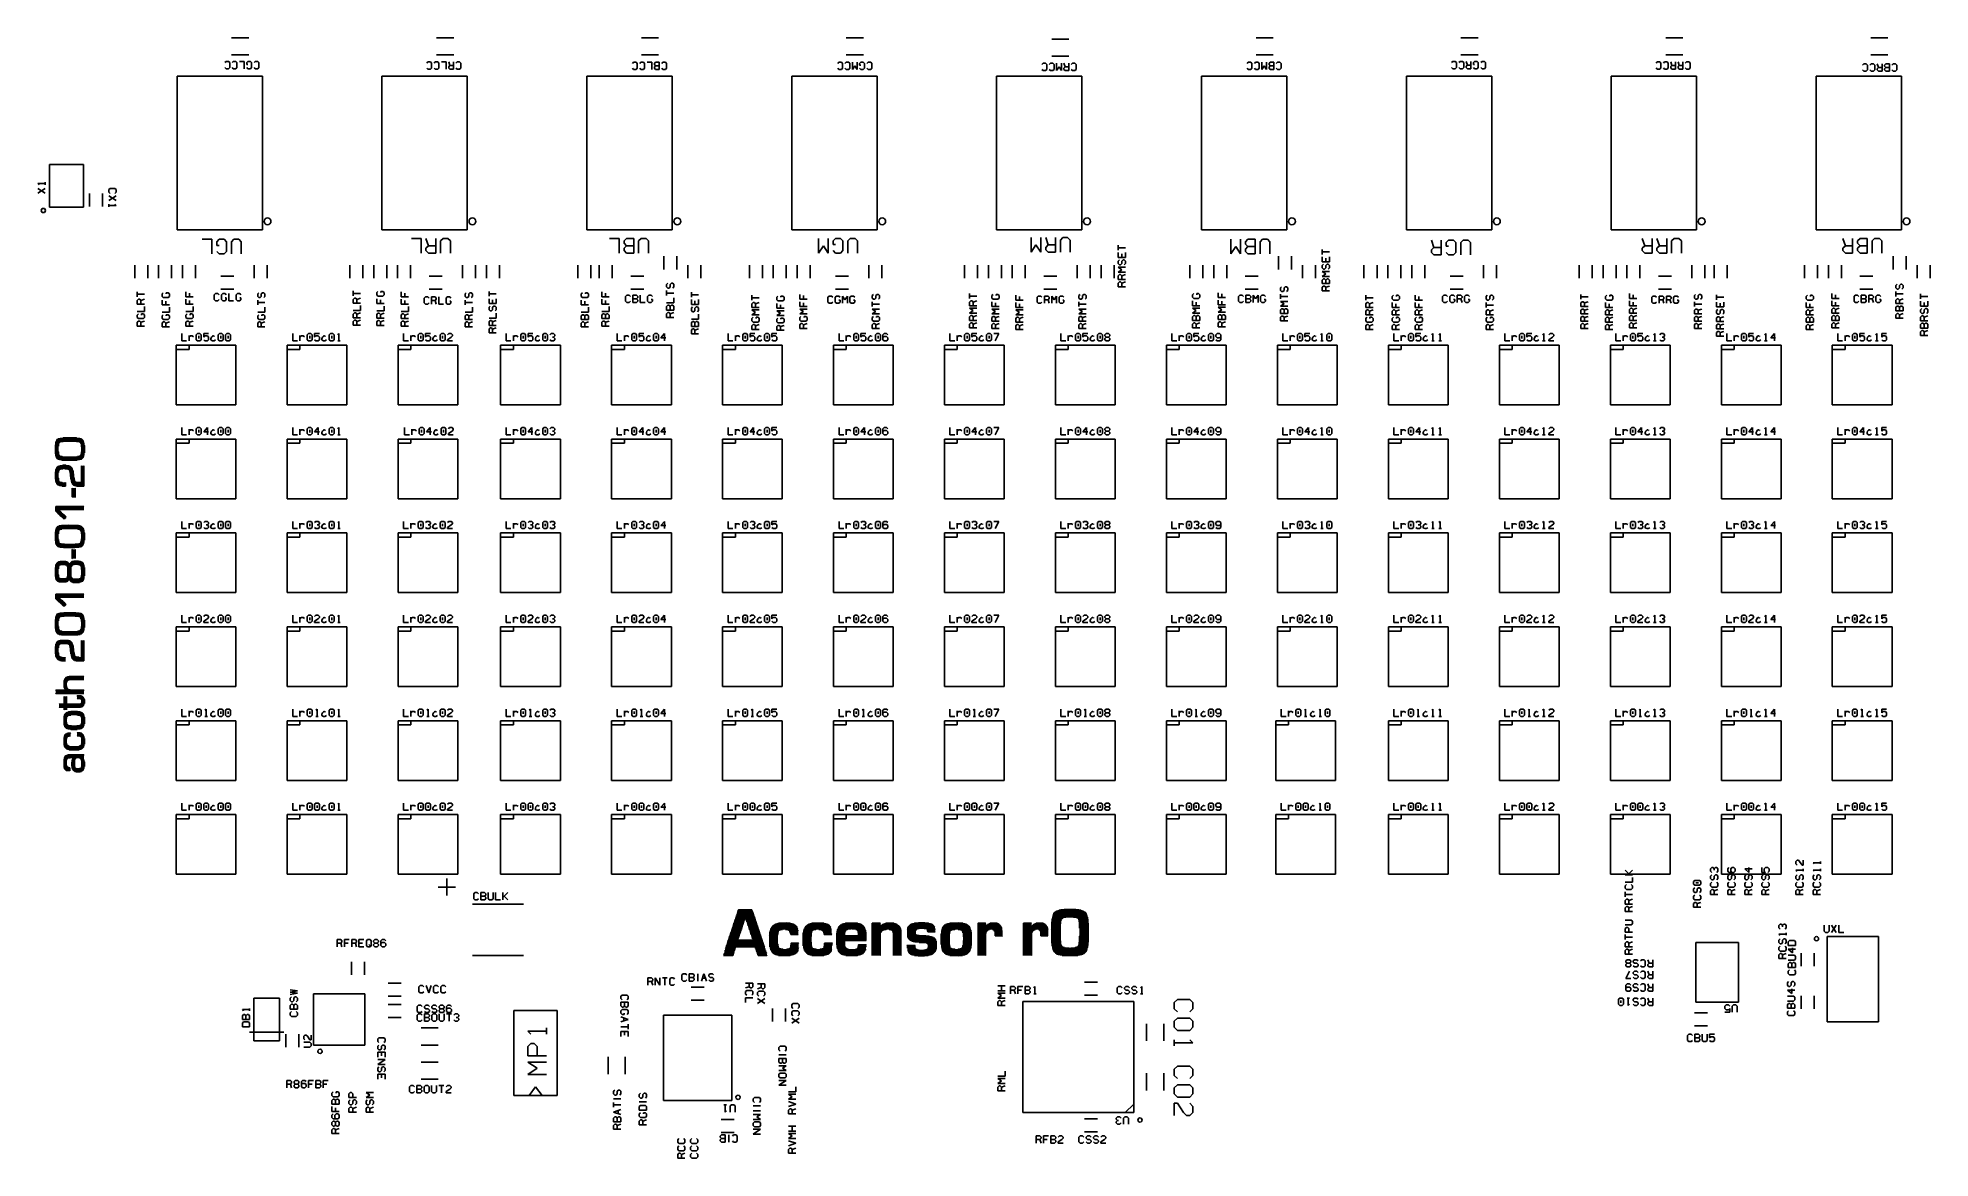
# Model space of a CAD drawing. Extents: x 0.09 to 4.46, y 0.02 to 2.61.
import ezdxf

# ---------------------------------------------------------------- set-up
doc = ezdxf.new("R2010")
doc.units = 0
doc.layers.get('0').update_dxf_attribs({"linetype": 'CONTINUOUS'})

msp = doc.modelspace()

# ---------------------------------------------------------------- linework, layer by layer
at = {"color": 0}
for p, q in [((0.578776, 2.60835), (0.539279, 2.60835)), ((1.05127, 2.60835), (1.01183, 2.60835)), ((1.5236, 2.60835), (1.48432, 2.60835)), ((1.9961, 2.60835), (1.95665, 2.60835)), ((2.46983, 2.60525), (2.43039, 2.60525)), ((2.94097, 2.60835), (2.90153, 2.60835)), ((3.41336, 2.60835), (3.37403, 2.60835)), ((3.88585, 2.60835), (3.8464, 2.60835)), ((4.35835, 2.60835), (4.3189, 2.60835)), ((0.526258, 2.55404), (0.523492, 2.55126)), ((0.523492, 2.53999), (0.526258, 2.53722)), ((0.531793, 2.55404), (0.526258, 2.55404)), ((0.526258, 2.53722), (0.531793, 2.53722)), ((0.534722, 2.55126), (0.531793, 2.55404)), ((0.531793, 2.53722), (0.534722, 2.53999)), ((0.534722, 2.53999), (0.534722, 2.55126)), ((0.539279, 2.5689), (0.578776, 2.5689)), ((0.543078, 2.55404), (0.540256, 2.55126)), ((0.540256, 2.53999), (0.543078, 2.53722)), ((0.548774, 2.55404), (0.543078, 2.55404)), ((0.543078, 2.53722), (0.548774, 2.53722)), ((0.55154, 2.55126), (0.548774, 2.55404)), ((0.548774, 2.53722), (0.55154, 2.53999)), ((0.55154, 2.53999), (0.55154, 2.55126)), ((0.56836, 2.55404), (0.557238, 2.55404)), ((0.56836, 2.53722), (0.56836, 2.55404)), ((0.576824, 2.55404), (0.574001, 2.55126)), ((0.574001, 2.55126), (0.574001, 2.5471)), ((0.574001, 2.5471), (0.576824, 2.5471)), ((0.574001, 2.53999), (0.576824, 2.53722)), ((0.582519, 2.55404), (0.576824, 2.55404)), ((0.576824, 2.53722), (0.582519, 2.53722)), ((0.585286, 2.55126), (0.582519, 2.55404)), ((0.582519, 2.53722), (0.585286, 2.53999)), ((0.585286, 2.53999), (0.585286, 2.55126)), ((0.59375, 2.55404), (0.590821, 2.55126)), ((0.590821, 2.53999), (0.59375, 2.53722)), ((0.599283, 2.55404), (0.59375, 2.55404)), ((0.59375, 2.53722), (0.599283, 2.53722)), ((0.602106, 2.55126), (0.599283, 2.55404)), ((0.599283, 2.53722), (0.602106, 2.53999)), ((0.602106, 2.53999), (0.602106, 2.55126)), ((0.991808, 2.55263), (0.98904, 2.54986)), ((0.98904, 2.53863), (0.991808, 2.53581)), ((0.997504, 2.55263), (0.991808, 2.55263)), ((0.991808, 2.53581), (0.997504, 2.53581)), ((1.00027, 2.54986), (0.997504, 2.55263)), ((0.997504, 2.53581), (1.00027, 2.53863)), ((1.00027, 2.53863), (1.00027, 2.54986)), ((1.00873, 2.55263), (1.00597, 2.54986)), ((1.00597, 2.53863), (1.00873, 2.53581)), ((1.01432, 2.55263), (1.00873, 2.55263)), ((1.00873, 2.53581), (1.01432, 2.53581)), ((1.01183, 2.5689), (1.05127, 2.5689)), ((1.0172, 2.54986), (1.01432, 2.55263)), ((1.01432, 2.53581), (1.0172, 2.53863)), ((1.0172, 2.53863), (1.0172, 2.54986)), ((1.03402, 2.55263), (1.02279, 2.55263)), ((1.03402, 2.53581), (1.03402, 2.55263)), ((1.04248, 2.54432), (1.03971, 2.55263)), ((1.03971, 2.54139), (1.04248, 2.54432)), ((1.03971, 2.53863), (1.03971, 2.54139)), ((1.04248, 2.53581), (1.03971, 2.53863)), ((1.04248, 2.54432), (1.051, 2.54432)), ((1.051, 2.53581), (1.04248, 2.53581)), ((1.051, 2.55263), (1.051, 2.53581)), ((1.0593, 2.55263), (1.05653, 2.54986)), ((1.05653, 2.53863), (1.0593, 2.53581)), ((1.065, 2.55263), (1.0593, 2.55263)), ((1.0593, 2.53581), (1.065, 2.53581)), ((1.06776, 2.54986), (1.065, 2.55263)), ((1.065, 2.53581), (1.06776, 2.53863)), ((1.06776, 2.53863), (1.06776, 2.54986)), ((1.46625, 2.55225), (1.46349, 2.54943)), ((1.46349, 2.53819), (1.46625, 2.53526)), ((1.47194, 2.55225), (1.46625, 2.55225)), ((1.46625, 2.53526), (1.47194, 2.53526)), ((1.47472, 2.54943), (1.47194, 2.55225)), ((1.47194, 2.53526), (1.47472, 2.53819)), ((1.47472, 2.53819), (1.47472, 2.54943)), ((1.48318, 2.55225), (1.48025, 2.54943)), ((1.48025, 2.53819), (1.48318, 2.53526)), ((1.48876, 2.55225), (1.48318, 2.55225)), ((1.48318, 2.53526), (1.48876, 2.53526)), ((1.48432, 2.5689), (1.5236, 2.5689)), ((1.49154, 2.54943), (1.48876, 2.55225)), ((1.48876, 2.53526), (1.49154, 2.53819)), ((1.49154, 2.53819), (1.49154, 2.54943)), ((1.50846, 2.55225), (1.49724, 2.55225)), ((1.50846, 2.53526), (1.50846, 2.55225)), ((1.51406, 2.54943), (1.51693, 2.55225)), ((1.51406, 2.54656), (1.51406, 2.54943)), ((1.51693, 2.54372), (1.51406, 2.54656)), ((1.51406, 2.54096), (1.51693, 2.54372)), ((1.51406, 2.53819), (1.51406, 2.54096)), ((1.51693, 2.53526), (1.51406, 2.53819)), ((1.51693, 2.55225), (1.52528, 2.55225)), ((1.51693, 2.54372), (1.52528, 2.54372)), ((1.52528, 2.53526), (1.51693, 2.53526)), ((1.52528, 2.55225), (1.52528, 2.53526)), ((1.53375, 2.55225), (1.53097, 2.54943)), ((1.53097, 2.53819), (1.53375, 2.53526)), ((1.53944, 2.55225), (1.53375, 2.55225)), ((1.53375, 2.53526), (1.53944, 2.53526)), ((1.54221, 2.54943), (1.53944, 2.55225)), ((1.53944, 2.53526), (1.54221, 2.53819)), ((1.54221, 2.53819), (1.54221, 2.54943)), ((1.93956, 2.55208), (1.93679, 2.54932)), ((1.93679, 2.53803), (1.93956, 2.53526)), ((1.94526, 2.55208), (1.93956, 2.55208)), ((1.93956, 2.53526), (1.94526, 2.53526)), ((1.94808, 2.54932), (1.94526, 2.55208)), ((1.94526, 2.53526), (1.94808, 2.53803)), ((1.94808, 2.53803), (1.94808, 2.54932)), ((1.95654, 2.55208), (1.95361, 2.54932)), ((1.95361, 2.53803), (1.95654, 2.53526)), ((1.96208, 2.55208), (1.95654, 2.55208)), ((1.95654, 2.53526), (1.96208, 2.53526)), ((1.95665, 2.5689), (1.9961, 2.5689)), ((1.96485, 2.54932), (1.96208, 2.55208)), ((1.96208, 2.53526), (1.96485, 2.53803)), ((1.96485, 2.53803), (1.96485, 2.54932)), ((1.97054, 2.53526), (1.97054, 2.55208)), ((1.97613, 2.54363), (1.97054, 2.53526)), ((1.98182, 2.53526), (1.97613, 2.54363)), ((1.98182, 2.55208), (1.98182, 2.53526)), ((1.99029, 2.55208), (1.98736, 2.54932)), ((1.98736, 2.54932), (1.98736, 2.54497)), ((1.98736, 2.54497), (1.99029, 2.54497)), ((1.98736, 2.53803), (1.99029, 2.53526)), ((1.99582, 2.55208), (1.99029, 2.55208)), ((1.99029, 2.53526), (1.99582, 2.53526)), ((1.99858, 2.54932), (1.99582, 2.55208)), ((1.99582, 2.53526), (1.99858, 2.53803)), ((1.99858, 2.53803), (1.99858, 2.54932)), ((2.00711, 2.55208), (2.00429, 2.54932)), ((2.00429, 2.53803), (2.00711, 2.53526)), ((2.01281, 2.55208), (2.00711, 2.55208)), ((2.00711, 2.53526), (2.01281, 2.53526)), ((2.01557, 2.54932), (2.01281, 2.55208)), ((2.01281, 2.53526), (2.01557, 2.53803)), ((2.01557, 2.53803), (2.01557, 2.54932)), ((2.41054, 2.54969), (2.40767, 2.54693)), ((2.40767, 2.53569), (2.41054, 2.53293)), ((2.41612, 2.54969), (2.41054, 2.54969)), ((2.41054, 2.53293), (2.41612, 2.53293)), ((2.41889, 2.54693), (2.41612, 2.54969)), ((2.41612, 2.53293), (2.41889, 2.53569)), ((2.41889, 2.53569), (2.41889, 2.54693)), ((2.42736, 2.54969), (2.42458, 2.54693)), ((2.42458, 2.53569), (2.42736, 2.53293)), ((2.43306, 2.54969), (2.42736, 2.54969)), ((2.42736, 2.53293), (2.43306, 2.53293)), ((2.43039, 2.56597), (2.46983, 2.56597)), ((2.43582, 2.54693), (2.43306, 2.54969)), ((2.43306, 2.53293), (2.43582, 2.53569)), ((2.43582, 2.53569), (2.43582, 2.54693)), ((2.4414, 2.53293), (2.4414, 2.54969)), ((2.4471, 2.54124), (2.4414, 2.53293)), ((2.45264, 2.53293), (2.4471, 2.54124)), ((2.45264, 2.54969), (2.45264, 2.53293)), ((2.4611, 2.54124), (2.45833, 2.54969)), ((2.45833, 2.53847), (2.4611, 2.54124)), ((2.45833, 2.53569), (2.45833, 2.53847)), ((2.4611, 2.53293), (2.45833, 2.53569)), ((2.4611, 2.54124), (2.46957, 2.54124)), ((2.46957, 2.53293), (2.4611, 2.53293)), ((2.46957, 2.54969), (2.46957, 2.53293)), ((2.47808, 2.54969), (2.47515, 2.54693)), ((2.47515, 2.53569), (2.47808, 2.53293)), ((2.48361, 2.54969), (2.47808, 2.54969)), ((2.47808, 2.53293), (2.48361, 2.53293)), ((2.48639, 2.54693), (2.48361, 2.54969)), ((2.48361, 2.53293), (2.48639, 2.53569)), ((2.48639, 2.53569), (2.48639, 2.54693)), ((2.88363, 2.55225), (2.88086, 2.54943)), ((2.88086, 2.53819), (2.88363, 2.53526)), ((2.88917, 2.55225), (2.88363, 2.55225)), ((2.88363, 2.53526), (2.88917, 2.53526)), ((2.89208, 2.54943), (2.88917, 2.55225)), ((2.88917, 2.53526), (2.89208, 2.53819)), ((2.89208, 2.53819), (2.89208, 2.54943)), ((2.90039, 2.55225), (2.89762, 2.54943)), ((2.89762, 2.53819), (2.90039, 2.53526)), ((2.90608, 2.55225), (2.90039, 2.55225)), ((2.90039, 2.53526), (2.90608, 2.53526)), ((2.90153, 2.5689), (2.94097, 2.5689)), ((2.9089, 2.54943), (2.90608, 2.55225)), ((2.90608, 2.53526), (2.9089, 2.53819)), ((2.9089, 2.53819), (2.9089, 2.54943)), ((2.91461, 2.53526), (2.91461, 2.55225)), ((2.92014, 2.54372), (2.91461, 2.53526)), ((2.92583, 2.53526), (2.92014, 2.54372)), ((2.92583, 2.55225), (2.92583, 2.53526)), ((2.93138, 2.54943), (2.93419, 2.55225)), ((2.93138, 2.54656), (2.93138, 2.54943)), ((2.93419, 2.54372), (2.93138, 2.54656)), ((2.93138, 2.54096), (2.93419, 2.54372)), ((2.93138, 2.53819), (2.93138, 2.54096)), ((2.93419, 2.53526), (2.93138, 2.53819)), ((2.93419, 2.55225), (2.94265, 2.55225)), ((2.93419, 2.54372), (2.94265, 2.54372)), ((2.94265, 2.53526), (2.93419, 2.53526)), ((2.94265, 2.55225), (2.94265, 2.53526)), ((2.95111, 2.55225), (2.94819, 2.54943)), ((2.94819, 2.53819), (2.95111, 2.53526)), ((2.95665, 2.55225), (2.95111, 2.55225)), ((2.95111, 2.53526), (2.95665, 2.53526)), ((2.95942, 2.54943), (2.95665, 2.55225)), ((2.95665, 2.53526), (2.95942, 2.53819)), ((2.95942, 2.53819), (2.95942, 2.54943)), ((3.35499, 2.55404), (3.35211, 2.55126)), ((3.35211, 2.53999), (3.35499, 2.53722)), ((3.36057, 2.55404), (3.35499, 2.55404)), ((3.35499, 2.53722), (3.36057, 2.53722)), ((3.36333, 2.55126), (3.36057, 2.55404)), ((3.36057, 2.53722), (3.36333, 2.53999)), ((3.36333, 2.53999), (3.36333, 2.55126)), ((3.37181, 2.55404), (3.36903, 2.55126)), ((3.36903, 2.53999), (3.37181, 2.53722)), ((3.3775, 2.55404), (3.37181, 2.55404)), ((3.37181, 2.53722), (3.3775, 2.53722)), ((3.37403, 2.5689), (3.41336, 2.5689)), ((3.38026, 2.55126), (3.3775, 2.55404)), ((3.3775, 2.53722), (3.38026, 2.53999)), ((3.38026, 2.53999), (3.38026, 2.55126)), ((3.38872, 2.54557), (3.38585, 2.55404)), ((3.38585, 2.54275), (3.38872, 2.54557)), ((3.38585, 2.53999), (3.38585, 2.54275)), ((3.38872, 2.53722), (3.38585, 2.53999)), ((3.38872, 2.54557), (3.39708, 2.54557)), ((3.39708, 2.53722), (3.38872, 2.53722)), ((3.39708, 2.55404), (3.39708, 2.53722)), ((3.40554, 2.55404), (3.40278, 2.55126)), ((3.40278, 2.55126), (3.40278, 2.5471)), ((3.40278, 2.5471), (3.40554, 2.5471)), ((3.40278, 2.53999), (3.40554, 2.53722)), ((3.41124, 2.55404), (3.40554, 2.55404)), ((3.40554, 2.53722), (3.41124, 2.53722)), ((3.41401, 2.55126), (3.41124, 2.55404)), ((3.41124, 2.53722), (3.41401, 2.53999)), ((3.41401, 2.53999), (3.41401, 2.55126)), ((3.42253, 2.55404), (3.4196, 2.55126)), ((3.4196, 2.53999), (3.42253, 2.53722)), ((3.42806, 2.55404), (3.42253, 2.55404)), ((3.42253, 2.53722), (3.42806, 2.53722)), ((3.43083, 2.55126), (3.42806, 2.55404)), ((3.42806, 2.53722), (3.43083, 2.53999)), ((3.43083, 2.53999), (3.43083, 2.55126)), ((3.82682, 2.55317), (3.824, 2.55029)), ((3.824, 2.53901), (3.82682, 2.53624)), ((3.83236, 2.55317), (3.82682, 2.55317)), ((3.82682, 2.53624), (3.83236, 2.53624)), ((3.83512, 2.55029), (3.83236, 2.55317)), ((3.83236, 2.53624), (3.83512, 2.53901)), ((3.83512, 2.53901), (3.83512, 2.55029)), ((3.84358, 2.55317), (3.84082, 2.55029)), ((3.84082, 2.53901), (3.84358, 2.53624)), ((3.84928, 2.55317), (3.84358, 2.55317)), ((3.84358, 2.53624), (3.84928, 2.53624)), ((3.8464, 2.5689), (3.88585, 2.5689)), ((3.85211, 2.55029), (3.84928, 2.55317)), ((3.84928, 2.53624), (3.85211, 2.53901)), ((3.85211, 2.53901), (3.85211, 2.55029)), ((3.86057, 2.54471), (3.85764, 2.55317)), ((3.85764, 2.54194), (3.86057, 2.54471)), ((3.85764, 2.53901), (3.85764, 2.54194)), ((3.86057, 2.53624), (3.85764, 2.53901)), ((3.86057, 2.54471), (3.86887, 2.54471)), ((3.86887, 2.53624), (3.86057, 2.53624)), ((3.86887, 2.55317), (3.86887, 2.53624)), ((3.87739, 2.54471), (3.87457, 2.55317)), ((3.87457, 2.54194), (3.87739, 2.54471)), ((3.87457, 2.53901), (3.87457, 2.54194)), ((3.87739, 2.53624), (3.87457, 2.53901)), ((3.87739, 2.54471), (3.88585, 2.54471)), ((3.88585, 2.53624), (3.87739, 2.53624)), ((3.88585, 2.55317), (3.88585, 2.53624)), ((3.89432, 2.55317), (3.89139, 2.55029)), ((3.89139, 2.53901), (3.89432, 2.53624)), ((3.89985, 2.55317), (3.89432, 2.55317)), ((3.89432, 2.53624), (3.89985, 2.53624)), ((3.90261, 2.55029), (3.89985, 2.55317)), ((3.89985, 2.53624), (3.90261, 2.53901)), ((3.90261, 2.53901), (3.90261, 2.55029)), ((4.3029, 2.54833), (4.30003, 2.54542)), ((4.30003, 2.53418), (4.3029, 2.53142)), ((4.30849, 2.54833), (4.3029, 2.54833)), ((4.3029, 2.53142), (4.30849, 2.53142)), ((4.31125, 2.54542), (4.30849, 2.54833)), ((4.30849, 2.53142), (4.31125, 2.53418)), ((4.31125, 2.53418), (4.31125, 2.54542)), ((4.31972, 2.54833), (4.31694, 2.54542)), ((4.31694, 2.53418), (4.31972, 2.53142)), ((4.3189, 2.5689), (4.35835, 2.5689)), ((4.32542, 2.54833), (4.31972, 2.54833)), ((4.31972, 2.53142), (4.32542, 2.53142)), ((4.32818, 2.54542), (4.32542, 2.54833)), ((4.32542, 2.53142), (4.32818, 2.53418)), ((4.32818, 2.53418), (4.32818, 2.54542)), ((4.33664, 2.53988), (4.33376, 2.54833)), ((4.33376, 2.53711), (4.33664, 2.53988)), ((4.33376, 2.53418), (4.33376, 2.53711)), ((4.33664, 2.53142), (4.33376, 2.53418)), ((4.33664, 2.53988), (4.345, 2.53988)), ((4.345, 2.53142), (4.33664, 2.53142)), ((4.345, 2.54833), (4.345, 2.53142)), ((4.35069, 2.54542), (4.35346, 2.54833)), ((4.35069, 2.54264), (4.35069, 2.54542)), ((4.35346, 2.53988), (4.35069, 2.54264)), ((4.35069, 2.53711), (4.35346, 2.53988)), ((4.35069, 2.53418), (4.35069, 2.53711)), ((4.35346, 2.53142), (4.35069, 2.53418)), ((4.35346, 2.54833), (4.36193, 2.54833)), ((4.35346, 2.53988), (4.36193, 2.53988)), ((4.36193, 2.53142), (4.35346, 2.53142)), ((4.36193, 2.54833), (4.36193, 2.53142)), ((4.37044, 2.54833), (4.36751, 2.54542)), ((4.36751, 2.53418), (4.37044, 2.53142)), ((4.37597, 2.54833), (4.37044, 2.54833)), ((4.37044, 2.53142), (4.37597, 2.53142)), ((4.37875, 2.54542), (4.37597, 2.54833)), ((4.37597, 2.53142), (4.37875, 2.53418)), ((4.37875, 2.53418), (4.37875, 2.54542)), ((0.610297, 2.51975), (0.413357, 2.51975)), ((0.413357, 2.51975), (0.413357, 2.16542)), ((0.610297, 2.3425), (0.610297, 2.51975)), ((1.08263, 2.51975), (0.885851, 2.51975)), ((0.885851, 2.51975), (0.885851, 2.16542)), ((1.08263, 2.3425), (1.08263, 2.51975)), ((1.55513, 2.51975), (1.35834, 2.51975)), ((1.35834, 2.51975), (1.35834, 2.16542)), ((1.55513, 2.3425), (1.55513, 2.51975)), ((2.0275, 2.51975), (1.83068, 2.51975)), ((1.83068, 2.51975), (1.83068, 2.16542)), ((2.0275, 2.3425), (2.0275, 2.51975)), ((2.5, 2.51975), (2.30317, 2.51975)), ((2.30317, 2.51975), (2.30317, 2.16542)), ((2.5, 2.3425), (2.5, 2.51975)), ((2.9725, 2.51975), (2.77556, 2.51975)), ((2.77556, 2.51975), (2.77556, 2.16542)), ((2.9725, 2.3425), (2.9725, 2.51975)), ((3.44488, 2.51975), (3.24804, 2.51975)), ((3.24804, 2.51975), (3.24804, 2.16542)), ((3.44488, 2.3425), (3.44488, 2.51975)), ((3.91737, 2.51975), (3.72043, 2.51975)), ((3.72043, 2.51975), (3.72043, 2.16542)), ((3.91737, 2.3425), (3.91737, 2.51975)), ((4.38971, 2.51975), (4.19293, 2.51975)), ((4.19293, 2.51975), (4.19293, 2.16542)), ((4.38971, 2.3425), (4.38971, 2.51975)), ((0.197754, 2.31597), (0.119032, 2.31597)), ((0.119032, 2.31597), (0.119032, 2.2175)), ((0.197754, 2.26665), (0.197754, 2.31597)), ((0.610297, 2.16542), (0.610297, 2.3425)), ((1.08263, 2.16542), (1.08263, 2.3425)), ((1.55513, 2.16542), (1.55513, 2.3425)), ((2.0275, 2.16542), (2.0275, 2.3425)), ((2.5, 2.16542), (2.5, 2.3425)), ((2.9725, 2.16542), (2.9725, 2.3425)), ((3.44488, 2.16542), (3.44488, 2.3425)), ((3.91737, 2.16542), (3.91737, 2.3425)), ((4.38971, 2.16542), (4.38971, 2.3425)), ((0.095161, 2.26958), (0.092339, 2.27235)), ((0.092339, 2.27235), (0.109321, 2.27235)), ((0.109321, 2.27235), (0.109321, 2.27513)), ((0.109321, 2.27235), (0.109321, 2.26958)), ((0.092339, 2.24983), (0.109321, 2.26112)), ((0.109321, 2.24983), (0.092339, 2.26112)), ((0.197754, 2.2175), (0.197754, 2.26665)), ((0.211372, 2.21929), (0.211372, 2.24929)), ((0.241374, 2.21929), (0.241374, 2.24929)), ((0.258735, 2.26096), (0.255968, 2.25819)), ((0.255968, 2.25819), (0.255968, 2.2525)), ((0.255968, 2.2525), (0.258735, 2.24972)), ((0.272786, 2.24403), (0.255968, 2.23281)), ((0.255968, 2.24403), (0.272786, 2.23281)), ((0.270019, 2.26096), (0.258735, 2.26096)), ((0.272786, 2.25819), (0.270019, 2.26096)), ((0.270019, 2.24972), (0.272786, 2.2525)), ((0.272786, 2.2525), (0.272786, 2.25819)), ((0.100694, 2.21263), (0.099989, 2.21012)), ((0.099989, 2.21012), (0.100694, 2.20763)), ((0.102485, 2.21446), (0.100694, 2.21263)), ((0.100694, 2.20763), (0.102485, 2.20583)), ((0.10498, 2.215), (0.102485, 2.21446)), ((0.102485, 2.20583), (0.10498, 2.20529)), ((0.107476, 2.21446), (0.10498, 2.215)), ((0.10498, 2.20529), (0.107476, 2.20583)), ((0.109321, 2.21263), (0.107476, 2.21446)), ((0.107476, 2.20583), (0.109321, 2.20763)), ((0.109863, 2.21012), (0.109321, 2.21263)), ((0.109321, 2.20763), (0.109863, 2.21012)), ((0.119032, 2.2175), (0.197754, 2.2175)), ((0.255968, 2.22168), (0.255968, 2.22444)), ((0.272786, 2.22168), (0.255968, 2.22168)), ((0.255968, 2.22168), (0.255968, 2.21875)), ((0.270019, 2.22444), (0.272786, 2.22168)), ((0.614746, 2.18804), (0.61415, 2.185)), ((0.61415, 2.185), (0.614746, 2.18207)), ((0.616536, 2.19054), (0.614746, 2.18804)), ((0.614746, 2.18207), (0.616536, 2.17947)), ((0.619032, 2.19239), (0.616536, 2.19054)), ((0.622071, 2.19293), (0.619032, 2.19239)), ((0.625, 2.19239), (0.622071, 2.19293)), ((0.622071, 2.19293), (0.622071, 2.19293)), ((0.627658, 2.19054), (0.625, 2.19239)), ((0.629286, 2.18804), (0.627658, 2.19054)), ((0.627658, 2.17947), (0.629286, 2.18207)), ((0.629883, 2.185), (0.629286, 2.18804)), ((0.629286, 2.18207), (0.629883, 2.185)), ((1.08724, 2.18804), (1.08664, 2.185)), ((1.08664, 2.185), (1.08724, 2.18207)), ((1.08887, 2.19054), (1.08724, 2.18804)), ((1.08724, 2.18207), (1.08887, 2.17947)), ((1.09152, 2.19239), (1.08887, 2.19054)), ((1.09446, 2.19293), (1.09152, 2.19239)), ((1.09749, 2.19239), (1.09446, 2.19293)), ((1.09446, 2.19293), (1.09446, 2.19293)), ((1.09999, 2.19054), (1.09749, 2.19239)), ((1.10178, 2.18804), (1.09999, 2.19054)), ((1.09999, 2.17947), (1.10178, 2.18207)), ((1.10238, 2.185), (1.10178, 2.18804)), ((1.10178, 2.18207), (1.10238, 2.185)), ((1.55974, 2.18804), (1.55903, 2.185)), ((1.55903, 2.185), (1.55974, 2.18207)), ((1.56142, 2.19054), (1.55974, 2.18804)), ((1.55974, 2.18207), (1.56142, 2.17947)), ((1.56392, 2.19239), (1.56142, 2.19054)), ((1.56694, 2.19293), (1.56392, 2.19239)), ((1.56999, 2.19239), (1.56694, 2.19293)), ((1.56694, 2.19293), (1.56694, 2.19293)), ((1.57249, 2.19054), (1.56999, 2.19239)), ((1.57417, 2.18804), (1.57249, 2.19054)), ((1.57249, 2.17947), (1.57417, 2.18207)), ((1.57487, 2.185), (1.57417, 2.18804)), ((1.57417, 2.18207), (1.57487, 2.185)), ((2.03207, 2.18804), (2.03153, 2.185)), ((2.03153, 2.185), (2.03207, 2.18207)), ((2.03375, 2.19054), (2.03207, 2.18804)), ((2.03207, 2.18207), (2.03375, 2.17947)), ((2.0364, 2.19239), (2.03375, 2.19054)), ((2.03928, 2.19293), (2.0364, 2.19239)), ((2.04237, 2.19239), (2.03928, 2.19293)), ((2.03928, 2.19293), (2.03928, 2.19293)), ((2.04497, 2.19054), (2.04237, 2.19239)), ((2.04665, 2.18804), (2.04497, 2.19054)), ((2.04497, 2.17947), (2.04665, 2.18207)), ((2.04719, 2.185), (2.04665, 2.18804)), ((2.04665, 2.18207), (2.04719, 2.185)), ((2.50456, 2.18804), (2.5039, 2.185)), ((2.5039, 2.185), (2.50456, 2.18207)), ((2.50624, 2.19054), (2.50456, 2.18804)), ((2.50456, 2.18207), (2.50624, 2.17947)), ((2.50874, 2.19239), (2.50624, 2.19054)), ((2.51183, 2.19293), (2.50874, 2.19239)), ((2.51486, 2.19239), (2.51183, 2.19293)), ((2.51183, 2.19293), (2.51183, 2.19293)), ((2.51736, 2.19054), (2.51486, 2.19239)), ((2.51904, 2.18804), (2.51736, 2.19054)), ((2.51736, 2.17947), (2.51904, 2.18207)), ((2.51975, 2.185), (2.51904, 2.18804)), ((2.51904, 2.18207), (2.51975, 2.185)), ((2.97694, 2.18804), (2.9764, 2.185)), ((2.9764, 2.185), (2.97694, 2.18207)), ((2.97874, 2.19054), (2.97694, 2.18804)), ((2.97694, 2.18207), (2.97874, 2.17947)), ((2.98122, 2.19239), (2.97874, 2.19054)), ((2.98432, 2.19293), (2.98122, 2.19239)), ((2.98719, 2.19239), (2.98432, 2.19293)), ((2.98432, 2.19293), (2.98432, 2.19293)), ((2.98986, 2.19054), (2.98719, 2.19239)), ((2.99154, 2.18804), (2.98986, 2.19054)), ((2.98986, 2.17947), (2.99154, 2.18207)), ((2.99208, 2.185), (2.99154, 2.18804)), ((2.99154, 2.18207), (2.99208, 2.185)), ((3.44943, 2.18804), (3.44874, 2.185)), ((3.44874, 2.185), (3.44943, 2.18207)), ((3.45111, 2.19054), (3.44943, 2.18804)), ((3.44943, 2.18207), (3.45111, 2.17947)), ((3.45361, 2.19239), (3.45111, 2.19054)), ((3.45665, 2.19293), (3.45361, 2.19239)), ((3.45975, 2.19239), (3.45665, 2.19293)), ((3.45665, 2.19293), (3.45665, 2.19293)), ((3.46224, 2.19054), (3.45975, 2.19239)), ((3.46403, 2.18804), (3.46224, 2.19054)), ((3.46224, 2.17947), (3.46403, 2.18207)), ((3.46457, 2.185), (3.46403, 2.18804)), ((3.46403, 2.18207), (3.46457, 2.185)), ((3.92182, 2.18804), (3.92122, 2.185)), ((3.92122, 2.185), (3.92182, 2.18207)), ((3.92361, 2.19054), (3.92182, 2.18804)), ((3.92182, 2.18207), (3.92361, 2.17947)), ((3.92611, 2.19239), (3.92361, 2.19054)), ((3.92914, 2.19293), (3.92611, 2.19239)), ((3.93207, 2.19239), (3.92914, 2.19293)), ((3.92914, 2.19293), (3.92914, 2.19293)), ((3.93474, 2.19054), (3.93207, 2.19239)), ((3.93642, 2.18804), (3.93474, 2.19054)), ((3.93474, 2.17947), (3.93642, 2.18207)), ((3.93696, 2.185), (3.93642, 2.18804)), ((3.93642, 2.18207), (3.93696, 2.185)), ((4.39432, 2.18804), (4.39378, 2.185)), ((4.39378, 2.185), (4.39432, 2.18207)), ((4.396, 2.19054), (4.39432, 2.18804)), ((4.39432, 2.18207), (4.396, 2.17947)), ((4.3986, 2.19239), (4.396, 2.19054)), ((4.40153, 2.19293), (4.3986, 2.19239)), ((4.40457, 2.19239), (4.40153, 2.19293)), ((4.40153, 2.19293), (4.40153, 2.19293)), ((4.40707, 2.19054), (4.40457, 2.19239)), ((4.4089, 2.18804), (4.40707, 2.19054)), ((4.40707, 2.17947), (4.4089, 2.18207)), ((4.40944, 2.185), (4.4089, 2.18804)), ((4.4089, 2.18207), (4.40944, 2.185)), ((0.413357, 2.16542), (0.610297, 2.16542)), ((0.493761, 2.14378), (0.471246, 2.14378)), ((0.493761, 2.11003), (0.493761, 2.14378)), ((0.510688, 2.14378), (0.504992, 2.13807)), ((0.521918, 2.14378), (0.510688, 2.14378)), ((0.527507, 2.13807), (0.521918, 2.14378)), ((0.544433, 2.14378), (0.538738, 2.13807)), ((0.555718, 2.14378), (0.544433, 2.14378)), ((0.561253, 2.13807), (0.555718, 2.14378)), ((0.616536, 2.17947), (0.619032, 2.17779)), ((0.619032, 2.17779), (0.622071, 2.17725)), ((0.622071, 2.17725), (0.625, 2.17779)), ((0.622071, 2.17725), (0.622071, 2.17725)), ((0.625, 2.17779), (0.627658, 2.17947)), ((0.885851, 2.16542), (1.08263, 2.16542)), ((0.976129, 2.14567), (0.953614, 2.14567)), ((0.976129, 2.11193), (0.976129, 2.14567)), ((0.992893, 2.12875), (0.987358, 2.14567)), ((1.00987, 2.14567), (1.00987, 2.11193)), ((1.02669, 2.14567), (1.0211, 2.13997)), ((1.0211, 2.13997), (1.0211, 2.11193)), ((1.03792, 2.14567), (1.02669, 2.14567)), ((1.04362, 2.13997), (1.03792, 2.14567)), ((1.04362, 2.11193), (1.04362, 2.13997)), ((1.08887, 2.17947), (1.09152, 2.17779)), ((1.09152, 2.17779), (1.09446, 2.17725)), ((1.09446, 2.17725), (1.09749, 2.17779)), ((1.09446, 2.17725), (1.09446, 2.17725)), ((1.09749, 2.17779), (1.09999, 2.17947)), ((1.35834, 2.16542), (1.55513, 2.16542)), ((1.43278, 2.14567), (1.41026, 2.14567)), ((1.43278, 2.11193), (1.43278, 2.14567)), ((1.44401, 2.13997), (1.44971, 2.14567)), ((1.44401, 2.13444), (1.44401, 2.13997)), ((1.44971, 2.14567), (1.46653, 2.14567)), ((1.46653, 2.14567), (1.46653, 2.11193)), ((1.48346, 2.14567), (1.47775, 2.13997)), ((1.47775, 2.13997), (1.47775, 2.11193)), ((1.49474, 2.14567), (1.48346, 2.14567)), ((1.50028, 2.13997), (1.49474, 2.14567)), ((1.50028, 2.11193), (1.50028, 2.13997)), ((1.56142, 2.17947), (1.56392, 2.17779)), ((1.56392, 2.17779), (1.56694, 2.17725)), ((1.56694, 2.17725), (1.56999, 2.17779)), ((1.56694, 2.17725), (1.56694, 2.17725)), ((1.56999, 2.17779), (1.57249, 2.17947)), ((1.83068, 2.16542), (2.0275, 2.16542)), ((1.89264, 2.11193), (1.89264, 2.14567)), ((1.91515, 2.14567), (1.91515, 2.11193)), ((1.93197, 2.14567), (1.92638, 2.13997)), ((1.92638, 2.13997), (1.92638, 2.13167)), ((1.94319, 2.14567), (1.93197, 2.14567)), ((1.94874, 2.13997), (1.94319, 2.14567)), ((1.94874, 2.11751), (1.94874, 2.13997)), ((1.96571, 2.14567), (1.96001, 2.13997)), ((1.96001, 2.13997), (1.96001, 2.11193)), ((1.97694, 2.14567), (1.96571, 2.14567)), ((1.98247, 2.13997), (1.97694, 2.14567)), ((1.98247, 2.11193), (1.98247, 2.13997)), ((2.03375, 2.17947), (2.0364, 2.17779)), ((2.0364, 2.17779), (2.03928, 2.17725)), ((2.03928, 2.17725), (2.04237, 2.17779)), ((2.03928, 2.17725), (2.03928, 2.17725)), ((2.04237, 2.17779), (2.04497, 2.17947)), ((2.30317, 2.16542), (2.5, 2.16542)), ((2.38276, 2.11388), (2.38276, 2.14762)), ((2.40528, 2.14762), (2.40528, 2.11388)), ((2.4221, 2.13086), (2.4165, 2.14762)), ((2.43901, 2.14762), (2.43901, 2.11388)), ((2.45583, 2.14762), (2.45031, 2.14193)), ((2.45031, 2.14193), (2.45031, 2.11388)), ((2.46707, 2.14762), (2.45583, 2.14762)), ((2.47276, 2.14193), (2.46707, 2.14762)), ((2.47276, 2.11388), (2.47276, 2.14193)), ((2.50624, 2.17947), (2.50874, 2.17779)), ((2.50874, 2.17779), (2.51183, 2.17725)), ((2.51183, 2.17725), (2.51486, 2.17779)), ((2.51183, 2.17725), (2.51183, 2.17725)), ((2.51486, 2.17779), (2.51736, 2.17947)), ((2.77556, 2.16542), (2.9725, 2.16542)), ((2.84332, 2.11003), (2.84332, 2.14378)), ((2.86583, 2.14378), (2.86583, 2.11003)), ((2.87706, 2.13807), (2.88276, 2.14378)), ((2.88276, 2.14378), (2.89958, 2.14378)), ((2.89958, 2.14378), (2.89958, 2.11003)), ((2.9165, 2.14378), (2.91081, 2.13807)), ((2.92779, 2.14378), (2.9165, 2.14378)), ((2.93332, 2.13807), (2.92779, 2.14378)), ((2.97874, 2.17947), (2.98122, 2.17779)), ((2.98122, 2.17779), (2.98432, 2.17725)), ((2.98432, 2.17725), (2.98719, 2.17779)), ((2.98432, 2.17725), (2.98432, 2.17725)), ((2.98719, 2.17779), (2.98986, 2.17947)), ((3.24804, 2.16542), (3.44488, 2.16542)), ((3.31153, 2.12483), (3.30599, 2.14165)), ((3.32844, 2.14165), (3.32844, 2.10807)), ((3.34526, 2.14165), (3.33974, 2.13612)), ((3.35656, 2.14165), (3.34526, 2.14165)), ((3.36219, 2.13612), (3.35656, 2.14165)), ((3.37901, 2.14165), (3.37349, 2.13612)), ((3.39031, 2.14165), (3.37901, 2.14165)), ((3.396, 2.13612), (3.39031, 2.14165)), ((3.45111, 2.17947), (3.45361, 2.17779)), ((3.45361, 2.17779), (3.45665, 2.17725)), ((3.45665, 2.17725), (3.45975, 2.17779)), ((3.45665, 2.17725), (3.45665, 2.17725)), ((3.45975, 2.17779), (3.46224, 2.17947)), ((3.72043, 2.16542), (3.91737, 2.16542)), ((3.79779, 2.12875), (3.79221, 2.14567)), ((3.81472, 2.14567), (3.81472, 2.11193)), ((3.83154, 2.12875), (3.82596, 2.14567)), ((3.84847, 2.14567), (3.84847, 2.11193)), ((3.86529, 2.14567), (3.85969, 2.13997)), ((3.85969, 2.13997), (3.85969, 2.11193)), ((3.87651, 2.14567), (3.86529, 2.14567)), ((3.88222, 2.13997), (3.87651, 2.14567)), ((3.88222, 2.11193), (3.88222, 2.13997)), ((3.92361, 2.17947), (3.92611, 2.17779)), ((3.92611, 2.17779), (3.92914, 2.17725)), ((3.92914, 2.17725), (3.93207, 2.17779)), ((3.92914, 2.17725), (3.92914, 2.17725)), ((3.93207, 2.17779), (3.93474, 2.17947)), ((4.19293, 2.16542), (4.38971, 2.16542)), ((4.26042, 2.12875), (4.25472, 2.14567)), ((4.27724, 2.14567), (4.27724, 2.11193)), ((4.28847, 2.13997), (4.29417, 2.14567)), ((4.28847, 2.13444), (4.28847, 2.13997)), ((4.29417, 2.14567), (4.31099, 2.14567)), ((4.31099, 2.14567), (4.31099, 2.11193)), ((4.3279, 2.14567), (4.32221, 2.13997)), ((4.32221, 2.13997), (4.32221, 2.11193)), ((4.33919, 2.14567), (4.3279, 2.14567)), ((4.34472, 2.13997), (4.33919, 2.14567)), ((4.34472, 2.11193), (4.34472, 2.13997)), ((4.396, 2.17947), (4.3986, 2.17779)), ((4.3986, 2.17779), (4.40153, 2.17725)), ((4.40153, 2.17725), (4.40457, 2.17779)), ((4.40153, 2.17725), (4.40153, 2.17725)), ((4.40457, 2.17779), (4.40707, 2.17947)), ((0.504992, 2.13807), (0.504992, 2.12956)), ((0.504992, 2.12956), (0.510688, 2.12956)), ((0.504992, 2.11556), (0.510688, 2.11003)), ((0.510688, 2.11003), (0.521918, 2.11003)), ((0.521918, 2.11003), (0.527507, 2.11556)), ((0.527507, 2.11556), (0.527507, 2.13807)), ((0.538738, 2.13807), (0.538738, 2.11003)), ((0.561253, 2.11003), (0.561253, 2.13807)), ((0.987358, 2.12321), (0.992893, 2.12875)), ((0.987358, 2.11751), (0.987358, 2.12321)), ((0.992893, 2.11193), (0.987358, 2.11751)), ((0.992893, 2.12875), (1.00987, 2.12875)), ((1.00987, 2.11193), (0.992893, 2.11193)), ((1.44971, 2.12875), (1.44401, 2.13444)), ((1.44401, 2.12321), (1.44971, 2.12875)), ((1.44401, 2.11751), (1.44401, 2.12321)), ((1.44971, 2.11193), (1.44401, 2.11751)), ((1.44971, 2.12875), (1.46653, 2.12875)), ((1.46653, 2.11193), (1.44971, 2.11193)), ((1.53554, 2.10444), (1.53554, 2.07443)), ((1.56554, 2.10444), (1.56554, 2.07443)), ((1.90386, 2.12875), (1.89264, 2.11193)), ((1.91515, 2.11193), (1.90386, 2.12875)), ((1.92638, 2.13167), (1.93197, 2.13167)), ((1.92638, 2.11751), (1.93197, 2.11193)), ((1.93197, 2.11193), (1.94319, 2.11193)), ((1.94319, 2.11193), (1.94874, 2.11751)), ((2.39404, 2.13086), (2.38276, 2.11388)), ((2.40528, 2.11388), (2.39404, 2.13086)), ((2.4165, 2.12517), (2.4221, 2.13086)), ((2.4165, 2.11957), (2.4165, 2.12517)), ((2.4221, 2.11388), (2.4165, 2.11957)), ((2.4221, 2.13086), (2.43901, 2.13086)), ((2.43901, 2.11388), (2.4221, 2.11388)), ((2.5835, 2.12429), (2.5835, 2.12989)), ((2.60042, 2.12429), (2.5835, 2.12429)), ((2.5835, 2.12429), (2.5835, 2.1186)), ((2.5835, 2.11307), (2.5835, 2.10178)), ((2.5835, 2.10178), (2.59196, 2.10178)), ((2.58637, 2.09614), (2.5835, 2.09332)), ((2.59196, 2.10178), (2.59196, 2.11029)), ((2.59196, 2.10178), (2.60042, 2.10178)), ((2.59196, 2.09332), (2.59472, 2.09614)), ((2.59472, 2.09614), (2.59765, 2.09614)), ((2.59765, 2.09614), (2.60042, 2.09332)), ((2.60042, 2.10178), (2.60042, 2.11307)), ((2.8546, 2.12679), (2.84332, 2.11003)), ((2.86583, 2.11003), (2.8546, 2.12679)), ((2.87706, 2.13249), (2.87706, 2.13807)), ((2.88276, 2.12679), (2.87706, 2.13249)), ((2.87706, 2.12125), (2.88276, 2.12679)), ((2.87706, 2.11556), (2.87706, 2.12125)), ((2.88276, 2.11003), (2.87706, 2.11556)), ((2.88276, 2.12679), (2.89958, 2.12679)), ((2.89958, 2.11003), (2.88276, 2.11003)), ((2.91081, 2.13807), (2.91081, 2.11003)), ((2.93332, 2.11003), (2.93332, 2.13807)), ((2.9529, 2.10444), (2.9529, 2.07443)), ((2.98292, 2.10444), (2.98292, 2.07443)), ((3.05404, 2.11442), (3.05404, 2.12011)), ((3.07086, 2.11442), (3.05404, 2.11442)), ((3.05404, 2.11442), (3.05404, 2.10889)), ((3.05404, 2.10319), (3.05404, 2.09196)), ((3.06233, 2.09196), (3.06233, 2.10042)), ((3.07086, 2.09196), (3.07086, 2.10319)), ((3.30599, 2.11914), (3.31153, 2.12483)), ((3.30599, 2.11361), (3.30599, 2.11914)), ((3.31153, 2.10807), (3.30599, 2.11361)), ((3.31153, 2.12483), (3.32844, 2.12483)), ((3.32844, 2.10807), (3.31153, 2.10807)), ((3.33974, 2.13612), (3.33974, 2.12765)), ((3.33974, 2.12765), (3.34526, 2.12765)), ((3.33974, 2.11361), (3.34526, 2.10807)), ((3.34526, 2.10807), (3.35656, 2.10807)), ((3.35656, 2.10807), (3.36219, 2.11361)), ((3.36219, 2.11361), (3.36219, 2.13612)), ((3.37349, 2.13612), (3.37349, 2.10807)), ((3.396, 2.10807), (3.396, 2.13612)), ((3.79221, 2.12321), (3.79779, 2.12875)), ((3.79221, 2.11751), (3.79221, 2.12321)), ((3.79779, 2.11193), (3.79221, 2.11751)), ((3.79779, 2.12875), (3.81472, 2.12875)), ((3.81472, 2.11193), (3.79779, 2.11193)), ((3.82596, 2.12321), (3.83154, 2.12875)), ((3.82596, 2.11751), (3.82596, 2.12321)), ((3.83154, 2.11193), (3.82596, 2.11751)), ((3.83154, 2.12875), (3.84847, 2.12875)), ((3.84847, 2.11193), (3.83154, 2.11193)), ((4.25472, 2.12321), (4.26042, 2.12875)), ((4.25472, 2.11751), (4.25472, 2.12321)), ((4.26042, 2.11193), (4.25472, 2.11751)), ((4.26042, 2.12875), (4.27724, 2.12875)), ((4.27724, 2.11193), (4.26042, 2.11193)), ((4.29417, 2.12875), (4.28847, 2.13444)), ((4.28847, 2.12321), (4.29417, 2.12875)), ((4.28847, 2.11751), (4.28847, 2.12321)), ((4.29417, 2.11193), (4.28847, 2.11751)), ((4.29417, 2.12875), (4.31099, 2.12875)), ((4.31099, 2.11193), (4.29417, 2.11193)), ((4.37028, 2.10444), (4.37028, 2.07443)), ((4.40028, 2.10444), (4.40028, 2.07443)), ((0.315701, 2.08388), (0.315701, 2.05387)), ((0.345703, 2.08388), (0.345703, 2.05387)), ((0.370822, 2.08388), (0.370822, 2.05387)), ((0.400825, 2.08388), (0.400825, 2.05387)), ((0.425999, 2.05387), (0.425999, 2.08388)), ((0.455946, 2.05387), (0.455946, 2.08388)), ((0.544596, 2.05832), (0.514594, 2.05832)), ((0.591254, 2.08388), (0.591254, 2.05387)), ((0.621257, 2.08388), (0.621257, 2.05387)), ((0.811794, 2.08388), (0.811794, 2.05387)), ((0.841797, 2.08388), (0.841797, 2.05387)), ((0.866971, 2.08388), (0.866971, 2.05387)), ((0.896918, 2.08388), (0.896918, 2.05387)), ((0.921929, 2.05387), (0.921929, 2.08388)), ((0.951932, 2.05387), (0.951932, 2.08388)), ((1.02485, 2.05832), (0.994846, 2.05832)), ((1.07167, 2.08388), (1.07167, 2.05387)), ((1.10167, 2.08388), (1.10167, 2.05387)), ((1.12668, 2.08388), (1.12668, 2.05387)), ((1.15668, 2.08388), (1.15668, 2.05387)), ((1.33735, 2.08388), (1.33735, 2.05387)), ((1.36735, 2.08388), (1.36735, 2.05387)), ((1.3865, 2.05387), (1.3865, 2.08388)), ((1.4165, 2.05387), (1.4165, 2.08388)), ((1.48942, 2.05832), (1.45942, 2.05832)), ((1.59125, 2.08388), (1.59125, 2.05387)), ((1.62125, 2.08388), (1.62125, 2.05387)), ((1.73307, 2.08388), (1.73307, 2.05387)), ((1.76307, 2.08388), (1.76307, 2.05387)), ((1.78819, 2.08388), (1.78819, 2.05387)), ((1.81819, 2.08388), (1.81819, 2.05387)), ((1.84332, 2.05387), (1.84332, 2.08388)), ((1.87332, 2.05387), (1.87332, 2.08388)), ((1.96181, 2.05832), (1.93181, 2.05832)), ((2.00863, 2.08388), (2.00863, 2.05387)), ((2.03863, 2.08388), (2.03863, 2.05387)), ((2.229, 2.08388), (2.229, 2.05387)), ((2.259, 2.08388), (2.259, 2.05387)), ((2.28418, 2.08388), (2.28418, 2.05387)), ((2.31418, 2.08388), (2.31418, 2.05387)), ((2.33931, 2.05387), (2.33931, 2.08388)), ((2.36931, 2.05387), (2.36931, 2.08388)), ((2.44222, 2.05832), (2.41222, 2.05832)), ((2.48888, 2.08388), (2.48888, 2.05387)), ((2.51887, 2.08388), (2.51887, 2.05387)), ((2.54406, 2.08388), (2.54406, 2.05387)), ((2.574, 2.08388), (2.574, 2.05387)), ((2.5835, 2.09332), (2.5835, 2.08778)), ((2.5835, 2.08778), (2.58637, 2.08485)), ((2.59196, 2.07362), (2.5835, 2.07932)), ((2.5835, 2.07932), (2.60042, 2.07932)), ((2.5835, 2.06803), (2.59196, 2.07362)), ((2.60042, 2.06803), (2.5835, 2.06803)), ((2.5835, 2.05957), (2.58637, 2.06233)), ((2.5835, 2.05126), (2.5835, 2.05957)), ((2.60042, 2.05126), (2.5835, 2.05126)), ((2.58637, 2.08485), (2.58919, 2.08485)), ((2.58637, 2.06233), (2.58919, 2.06233)), ((2.58919, 2.08485), (2.59196, 2.08778)), ((2.58919, 2.06233), (2.59196, 2.05957)), ((2.59196, 2.08778), (2.59196, 2.09332)), ((2.59196, 2.05957), (2.60042, 2.06233)), ((2.59196, 2.05957), (2.59196, 2.05126)), ((2.60042, 2.08778), (2.59765, 2.08485)), ((2.60042, 2.09332), (2.60042, 2.08778)), ((2.74875, 2.08388), (2.74875, 2.05387)), ((2.77875, 2.08388), (2.77875, 2.05387)), ((2.80387, 2.05387), (2.80387, 2.08388)), ((2.83388, 2.05387), (2.83388, 2.08388)), ((2.90668, 2.05832), (2.87668, 2.05832)), ((3.00863, 2.08388), (3.00863, 2.05387)), ((3.03863, 2.08388), (3.03863, 2.05387)), ((3.05404, 2.09196), (3.06233, 2.09196)), ((3.05681, 2.08637), (3.05404, 2.0835)), ((3.05404, 2.0835), (3.05404, 2.0779)), ((3.05404, 2.0779), (3.05681, 2.07514)), ((3.06233, 2.06392), (3.05404, 2.06944)), ((3.05404, 2.06944), (3.07086, 2.06944)), ((3.05404, 2.05821), (3.06233, 2.06392)), ((3.07086, 2.05821), (3.05404, 2.05821)), ((3.05404, 2.04969), (3.05681, 2.05263)), ((3.05681, 2.07514), (3.05957, 2.07514)), ((3.05681, 2.05263), (3.05957, 2.05263)), ((3.05957, 2.07514), (3.06233, 2.0779)), ((3.05957, 2.05263), (3.06233, 2.04969)), ((3.06233, 2.09196), (3.07086, 2.09196)), ((3.06233, 2.0835), (3.06526, 2.08637)), ((3.06233, 2.0779), (3.06233, 2.0835)), ((3.06233, 2.04969), (3.06526, 2.05263)), ((3.06526, 2.08637), (3.06803, 2.08637)), ((3.06526, 2.05263), (3.06803, 2.05263)), ((3.06803, 2.08637), (3.07086, 2.0835)), ((3.07086, 2.0779), (3.06803, 2.07514)), ((3.06803, 2.05263), (3.07086, 2.04969)), ((3.07086, 2.0835), (3.07086, 2.0779)), ((3.15039, 2.08388), (3.15039, 2.05387)), ((3.18039, 2.08388), (3.18039, 2.05387)), ((3.2054, 2.08388), (3.2054, 2.05387)), ((3.2354, 2.08388), (3.2354, 2.05387)), ((3.26058, 2.05387), (3.26058, 2.08388)), ((3.29058, 2.05387), (3.29058, 2.08388)), ((3.37918, 2.05832), (3.34918, 2.05832)), ((3.426, 2.08388), (3.426, 2.05387)), ((3.45594, 2.08388), (3.45594, 2.05387)), ((3.64638, 2.08388), (3.64638, 2.05387)), ((3.67638, 2.08388), (3.67638, 2.05387)), ((3.70156, 2.08388), (3.70156, 2.05387)), ((3.73156, 2.08388), (3.73156, 2.05387)), ((3.75667, 2.05387), (3.75667, 2.08388)), ((3.78668, 2.05387), (3.78668, 2.08388)), ((3.85943, 2.05832), (3.82943, 2.05832)), ((3.90625, 2.08388), (3.90625, 2.05387)), ((3.93625, 2.08388), (3.93625, 2.05387)), ((3.95751, 2.08388), (3.95751, 2.05387)), ((3.98753, 2.08388), (3.98753, 2.05387)), ((4.16613, 2.08388), (4.16613, 2.05387)), ((4.19613, 2.08388), (4.19613, 2.05387)), ((4.22125, 2.05387), (4.22125, 2.08388)), ((4.25125, 2.05387), (4.25125, 2.08388)), ((4.324, 2.05832), (4.29406, 2.05832)), ((4.426, 2.08388), (4.426, 2.05387)), ((4.45594, 2.08388), (4.45594, 2.05387)), ((0.321669, 2.01682), (0.321669, 2.02251)), ((0.338596, 2.01682), (0.321669, 2.01682)), ((0.321669, 2.01682), (0.321669, 2.01124)), ((0.381674, 2.02056), (0.378743, 2.01779)), ((0.378743, 2.01779), (0.378743, 2.0121)), ((0.378743, 2.0121), (0.381674, 2.00933)), ((0.381674, 2.00933), (0.392904, 2.00933)), ((0.392904, 2.02056), (0.388618, 2.02056)), ((0.388618, 2.02056), (0.388618, 2.01779)), ((0.395671, 2.01779), (0.392904, 2.02056)), ((0.392904, 2.00933), (0.395671, 2.0121)), ((0.395671, 2.0121), (0.395671, 2.01779)), ((0.433865, 2.02251), (0.433865, 2.01124)), ((0.433865, 2.01124), (0.442383, 2.01124)), ((0.442383, 2.01124), (0.442383, 2.01975)), ((0.442383, 2.01124), (0.450846, 2.01124)), ((0.501682, 2.01887), (0.498915, 2.01594)), ((0.498915, 2.01594), (0.498915, 2.00472)), ((0.507379, 2.01887), (0.501682, 2.01887)), ((0.510146, 2.01594), (0.507379, 2.01887)), ((0.544596, 2.02832), (0.514594, 2.02832)), ((0.518608, 2.01887), (0.515679, 2.01594)), ((0.515679, 2.01594), (0.515679, 2.00472)), ((0.524143, 2.01887), (0.518608, 2.01887)), ((0.526964, 2.01594), (0.524143, 2.01887)), ((0.526964, 2.009), (0.524143, 2.009)), ((0.526964, 2.00472), (0.526964, 2.009)), ((0.532661, 2.01887), (0.532661, 2.00196)), ((0.552354, 2.01887), (0.549425, 2.01594)), ((0.549425, 2.01594), (0.549425, 2.00472)), ((0.557943, 2.01887), (0.552354, 2.01887)), ((0.56071, 2.01594), (0.557943, 2.01887)), ((0.56071, 2.009), (0.557943, 2.009)), ((0.56071, 2.00472), (0.56071, 2.009)), ((0.602106, 2.02056), (0.599283, 2.01779)), ((0.599283, 2.01779), (0.599283, 2.0121)), ((0.599283, 2.0121), (0.602106, 2.00933)), ((0.602106, 2.00933), (0.604872, 2.00933)), ((0.604872, 2.00933), (0.607639, 2.0121)), ((0.607639, 2.01779), (0.610568, 2.02056)), ((0.607639, 2.0121), (0.607639, 2.01779)), ((0.610568, 2.02056), (0.613336, 2.02056)), ((0.613336, 2.02056), (0.616103, 2.01779)), ((0.616103, 2.0121), (0.613336, 2.00933)), ((0.616103, 2.01779), (0.616103, 2.0121)), ((0.819715, 2.01887), (0.819715, 2.02447)), ((0.836643, 2.01887), (0.819715, 2.01887)), ((0.819715, 2.01887), (0.819715, 2.01318)), ((0.819715, 2.00472), (0.822483, 2.00765)), ((0.822483, 2.00765), (0.825412, 2.00765)), ((0.825412, 2.00765), (0.828179, 2.00472)), ((0.828179, 2.00472), (0.836643, 2.00765)), ((0.876519, 2.0236), (0.873753, 2.02083)), ((0.873753, 2.02083), (0.873753, 2.01531)), ((0.873753, 2.01531), (0.876519, 2.01238)), ((0.876519, 2.01238), (0.887804, 2.01238)), ((0.887804, 2.0236), (0.883626, 2.0236)), ((0.883626, 2.0236), (0.883626, 2.02083)), ((0.890571, 2.02083), (0.887804, 2.0236)), ((0.887804, 2.01238), (0.890571, 2.01531)), ((0.890571, 2.01531), (0.890571, 2.02083)), ((0.930012, 2.02251), (0.930012, 2.01124)), ((0.930012, 2.01124), (0.938476, 2.01124)), ((0.938476, 2.01124), (0.938476, 2.01975)), ((0.938476, 2.01124), (0.946832, 2.01124)), ((0.985949, 2.01096), (0.983182, 2.00819)), ((0.983182, 2.00819), (0.983182, 1.99696)), ((0.991536, 2.01096), (0.985949, 2.01096)), ((0.994467, 2.00819), (0.991536, 2.01096)), ((1.02485, 2.02832), (0.994846, 2.02832)), ((1, 1.99403), (1, 2.01096)), ((1, 2.01096), (1.00846, 2.01096)), ((1.00846, 2.01096), (1.01123, 2.00819)), ((1.01123, 2.00819), (1.01123, 2.00526)), ((1.01682, 2.01096), (1.01682, 1.99403)), ((1.03651, 2.01096), (1.03375, 2.00819)), ((1.03375, 2.00819), (1.03375, 1.99696)), ((1.04221, 2.01096), (1.03651, 2.01096)), ((1.04498, 2.00819), (1.04221, 2.01096)), ((1.0804, 2.02056), (1.07764, 2.01779)), ((1.07764, 2.01779), (1.07764, 2.0121)), ((1.07764, 2.0121), (1.0804, 2.00933)), ((1.0804, 2.00933), (1.08317, 2.00933)), ((1.08317, 2.00933), (1.0861, 2.0121)), ((1.0861, 2.01779), (1.08887, 2.02056)), ((1.0861, 2.0121), (1.0861, 2.01779)), ((1.08887, 2.02056), (1.09169, 2.02056)), ((1.09169, 2.02056), (1.09446, 2.01779)), ((1.09446, 2.0121), (1.09169, 2.00933)), ((1.09446, 2.01779), (1.09446, 2.0121)), ((1.13276, 2.01807), (1.13276, 2.0236)), ((1.14958, 2.01807), (1.13276, 2.01807)), ((1.13276, 2.01807), (1.13276, 2.01238)), ((1.3482, 2.02056), (1.34527, 2.01779)), ((1.34527, 2.01779), (1.34527, 2.0121)), ((1.34527, 2.0121), (1.3482, 2.00933)), ((1.3482, 2.00933), (1.35943, 2.00933)), ((1.35943, 2.02056), (1.35514, 2.02056)), ((1.35514, 2.02056), (1.35514, 2.01779)), ((1.3622, 2.01779), (1.35943, 2.02056)), ((1.35943, 2.00933), (1.3622, 2.0121)), ((1.3622, 2.0121), (1.3622, 2.01779)), ((1.39264, 2.02251), (1.39264, 2.01124)), ((1.39264, 2.01124), (1.40099, 2.01124)), ((1.40099, 2.01124), (1.40099, 2.01975)), ((1.40099, 2.01124), (1.40944, 2.01124)), ((1.45057, 2.01486), (1.44764, 2.0121)), ((1.44764, 2.0121), (1.44764, 2.00082)), ((1.45611, 2.01486), (1.45057, 2.01486)), ((1.45888, 2.0121), (1.45611, 2.01486)), ((1.48942, 2.02832), (1.45942, 2.02832)), ((1.46457, 1.99804), (1.46457, 2.01486)), ((1.46457, 2.01486), (1.47304, 2.01486)), ((1.47304, 2.01486), (1.47586, 2.0121)), ((1.47586, 2.00933), (1.47304, 2.00651)), ((1.47586, 2.0121), (1.47586, 2.00933)), ((1.48139, 2.01486), (1.48139, 1.99804)), ((1.50108, 2.01486), (1.49832, 2.0121)), ((1.49832, 2.0121), (1.49832, 2.00082)), ((1.50678, 2.01486), (1.50108, 2.01486)), ((1.5096, 2.0121), (1.50678, 2.01486)), ((1.54497, 2.04221), (1.54221, 2.03928)), ((1.54221, 2.03928), (1.54221, 2.03375)), ((1.54221, 2.03375), (1.54497, 2.03097)), ((1.54221, 2.01975), (1.54221, 2.02528)), ((1.55903, 2.01975), (1.54221, 2.01975)), ((1.54221, 2.01975), (1.54221, 2.01406)), ((1.54497, 2.03097), (1.54779, 2.03097)), ((1.54779, 2.03097), (1.55057, 2.03375)), ((1.55057, 2.03928), (1.5535, 2.04221)), ((1.55057, 2.03375), (1.55057, 2.03928)), ((1.5535, 2.04221), (1.55626, 2.04221)), ((1.55626, 2.04221), (1.55903, 2.03928)), ((1.55903, 2.03375), (1.55626, 2.03097)), ((1.55903, 2.03928), (1.55903, 2.03375)), ((1.55903, 1.99724), (1.55903, 2.00846)), ((1.59928, 2.01594), (1.59928, 2.02165)), ((1.6161, 2.01594), (1.59928, 2.01594)), ((1.59928, 2.01594), (1.59928, 2.01042)), ((1.73904, 2.009), (1.73904, 2.0146)), ((1.75597, 2.009), (1.73904, 2.009)), ((1.73904, 2.009), (1.73904, 2.00331)), ((1.79889, 2.01264), (1.79611, 2.00987)), ((1.79611, 2.00987), (1.79611, 2.00418)), ((1.81011, 2.01264), (1.80599, 2.01264)), ((1.80599, 2.01264), (1.80599, 2.00987)), ((1.81304, 2.00987), (1.81011, 2.01264)), ((1.81304, 2.00418), (1.81304, 2.00987)), ((1.84928, 2.01654), (1.84928, 2.00526)), ((1.85764, 2.00526), (1.85764, 2.01372)), ((1.9171, 2.01292), (1.91417, 2.01014)), ((1.91417, 2.01014), (1.91417, 1.99892)), ((1.92264, 2.01292), (1.9171, 2.01292)), ((1.9254, 2.01014), (1.92264, 2.01292)), ((1.93386, 2.01292), (1.9311, 2.01014)), ((1.9311, 2.01014), (1.9311, 1.99892)), ((1.96181, 2.02832), (1.93181, 2.02832)), ((1.93956, 2.01292), (1.93386, 2.01292)), ((1.94239, 2.01014), (1.93956, 2.01292)), ((1.94792, 1.9961), (1.94792, 2.01292)), ((1.94792, 2.01292), (1.95361, 2.00444)), ((1.95361, 2.00444), (1.95915, 2.01292)), ((1.95915, 2.01292), (1.95915, 1.9961)), ((1.96767, 2.01292), (1.96485, 2.01014)), ((1.96485, 2.01014), (1.96485, 1.99892)), ((1.97331, 2.01292), (1.96767, 2.01292)), ((1.97613, 2.01014), (1.97331, 2.01292)), ((2.01942, 2.01654), (2.01654, 2.01372)), ((2.01654, 2.01372), (2.01654, 2.00819)), ((2.01654, 2.00819), (2.01942, 2.00526)), ((2.02225, 2.00526), (2.02501, 2.00819)), ((2.02501, 2.01372), (2.02778, 2.01654)), ((2.02501, 2.00819), (2.02501, 2.01372)), ((2.02778, 2.01654), (2.03071, 2.01654)), ((2.03071, 2.01654), (2.03347, 2.01372)), ((2.03347, 2.00819), (2.03071, 2.00526)), ((2.03347, 2.01372), (2.03347, 2.00819)), ((2.241, 2.01292), (2.241, 2.01861)), ((2.25792, 2.01292), (2.241, 2.01292)), ((2.241, 2.01292), (2.241, 2.00738)), ((2.29497, 2.01654), (2.29221, 2.01372)), ((2.29221, 2.01372), (2.29221, 2.00819)), ((2.29221, 2.00819), (2.29497, 2.00526)), ((2.30626, 2.01654), (2.30208, 2.01654)), ((2.30208, 2.01654), (2.30208, 2.01372)), ((2.30903, 2.01372), (2.30626, 2.01654)), ((2.30626, 2.00526), (2.30903, 2.00819)), ((2.30903, 2.00819), (2.30903, 2.01372)), ((2.34739, 2.0146), (2.34739, 2.00331)), ((2.35568, 2.00331), (2.35568, 2.01183)), ((2.39931, 2.01292), (2.39654, 2.01014)), ((2.39654, 2.01014), (2.39654, 1.99892)), ((2.405, 2.01292), (2.39931, 2.01292)), ((2.40776, 2.01014), (2.405, 2.01292)), ((2.44222, 2.02832), (2.41222, 2.02832)), ((2.41336, 1.9961), (2.41336, 2.01292)), ((2.41336, 2.01292), (2.42182, 2.01292)), ((2.42182, 2.01292), (2.42458, 2.01014)), ((2.42458, 2.00738), (2.42182, 2.00444)), ((2.42458, 2.01014), (2.42458, 2.00738)), ((2.43028, 1.9961), (2.43028, 2.01292)), ((2.43028, 2.01292), (2.43582, 2.00444)), ((2.43582, 2.00444), (2.44151, 2.01292)), ((2.44151, 2.01292), (2.44151, 1.9961)), ((2.44997, 2.01292), (2.4471, 2.01014)), ((2.4471, 2.01014), (2.4471, 1.99892)), ((2.45557, 2.01292), (2.44997, 2.01292)), ((2.45833, 2.01014), (2.45557, 2.01292)), ((2.49582, 2.01654), (2.49289, 2.01372)), ((2.49289, 2.01372), (2.49289, 2.00819)), ((2.49289, 2.00819), (2.49582, 2.00526)), ((2.49858, 2.00526), (2.50142, 2.00819)), ((2.50142, 2.01372), (2.50418, 2.01654)), ((2.50142, 2.00819), (2.50142, 2.01372)), ((2.50418, 2.01654), (2.50711, 2.01654)), ((2.50711, 2.01654), (2.50987, 2.01372)), ((2.50987, 2.00819), (2.50711, 2.00526)), ((2.50987, 2.01372), (2.50987, 2.00819)), ((2.5835, 2.04275), (2.58637, 2.04557)), ((2.5835, 2.03429), (2.5835, 2.04275)), ((2.60042, 2.03429), (2.5835, 2.03429)), ((2.58637, 2.04557), (2.58919, 2.04557)), ((2.58919, 2.04557), (2.59196, 2.04275)), ((2.59196, 2.04275), (2.60042, 2.04557)), ((2.59196, 2.04275), (2.59196, 2.03429)), ((2.75765, 2.01861), (2.75472, 2.01568)), ((2.75472, 2.01568), (2.75472, 2.01014)), ((2.75472, 2.01014), (2.75765, 2.00738)), ((2.75765, 2.00738), (2.76887, 2.00738)), ((2.76887, 2.01861), (2.7646, 2.01861)), ((2.7646, 2.01861), (2.7646, 2.01568)), ((2.77165, 2.01568), (2.76887, 2.01861)), ((2.76887, 2.00738), (2.77165, 2.01014)), ((2.77165, 2.01014), (2.77165, 2.01568)), ((2.81392, 2.02056), (2.81392, 2.00933)), ((2.81392, 2.00933), (2.82221, 2.00933)), ((2.82221, 2.00933), (2.82221, 2.01779)), ((2.82221, 2.00933), (2.83068, 2.00933)), ((2.86388, 2.01486), (2.86111, 2.0121)), ((2.86111, 2.0121), (2.86111, 2.00082)), ((2.86957, 2.01486), (2.86388, 2.01486)), ((2.87235, 2.0121), (2.86957, 2.01486)), ((2.90668, 2.02832), (2.87668, 2.02832)), ((2.87793, 1.99804), (2.87793, 2.01486)), ((2.87793, 2.01486), (2.88639, 2.01486)), ((2.88639, 2.01486), (2.88917, 2.0121)), ((2.88917, 2.00933), (2.88639, 2.00651)), ((2.88917, 2.0121), (2.88917, 2.00933)), ((2.89486, 1.99804), (2.89486, 2.01486)), ((2.89486, 2.01486), (2.90039, 2.00651)), ((2.90039, 2.00651), (2.90608, 2.01486)), ((2.90608, 2.01486), (2.90608, 1.99804)), ((2.91444, 2.01486), (2.91168, 2.0121)), ((2.91168, 2.0121), (2.91168, 2.00082)), ((2.92014, 2.01486), (2.91444, 2.01486)), ((2.9229, 2.0121), (2.92014, 2.01486)), ((2.96039, 2.03429), (2.95751, 2.03153)), ((2.95751, 2.03153), (2.95751, 2.02582)), ((2.95751, 2.02582), (2.96039, 2.02306)), ((2.95751, 2.01183), (2.95751, 2.01753)), ((2.97444, 2.01183), (2.95751, 2.01183)), ((2.95751, 2.01183), (2.95751, 2.00624)), ((2.96039, 2.02306), (2.96322, 2.02306)), ((2.96322, 2.02306), (2.96599, 2.02582)), ((2.96599, 2.03153), (2.96875, 2.03429)), ((2.96599, 2.02582), (2.96599, 2.03153)), ((2.96875, 2.03429), (2.97168, 2.03429)), ((2.97168, 2.03429), (2.97444, 2.03153)), ((2.97444, 2.02582), (2.97168, 2.02306)), ((2.97444, 2.03153), (2.97444, 2.02582)), ((3.05404, 2.04139), (3.05404, 2.04969)), ((3.07086, 2.04139), (3.05404, 2.04139)), ((3.05404, 2.03293), (3.05681, 2.03569)), ((3.05404, 2.02447), (3.05404, 2.03293)), ((3.07086, 2.02447), (3.05404, 2.02447)), ((3.05681, 2.03569), (3.05957, 2.03569)), ((3.05957, 2.03569), (3.06233, 2.03293)), ((3.06233, 2.04969), (3.06233, 2.04139)), ((3.06233, 2.03293), (3.07086, 2.03569)), ((3.06233, 2.03293), (3.06233, 2.02447)), ((3.07086, 2.04969), (3.07086, 2.04139)), ((3.15446, 2.009), (3.15446, 2.0146)), ((3.17122, 2.009), (3.15446, 2.009)), ((3.15446, 2.009), (3.15446, 2.00331)), ((3.21821, 2.0146), (3.21544, 2.01183)), ((3.21544, 2.01183), (3.21544, 2.00624)), ((3.22944, 2.0146), (3.22526, 2.0146)), ((3.22526, 2.0146), (3.22526, 2.01183)), ((3.23221, 2.01183), (3.22944, 2.0146)), ((3.23221, 2.00624), (3.23221, 2.01183)), ((3.26861, 2.0146), (3.26861, 2.00331)), ((3.27696, 2.00331), (3.27696, 2.01183)), ((3.33431, 2.01486), (3.33154, 2.0121)), ((3.33154, 2.0121), (3.33154, 2.00082)), ((3.34, 2.01486), (3.33431, 2.01486)), ((3.34278, 2.0121), (3.34, 2.01486)), ((3.35124, 2.01486), (3.34847, 2.0121)), ((3.34847, 2.0121), (3.34847, 2.00082)), ((3.37918, 2.02832), (3.34918, 2.02832)), ((3.35682, 2.01486), (3.35124, 2.01486)), ((3.35969, 2.0121), (3.35682, 2.01486)), ((3.36529, 1.99804), (3.36529, 2.01486)), ((3.36529, 2.01486), (3.37375, 2.01486)), ((3.37375, 2.01486), (3.37651, 2.0121)), ((3.37651, 2.00933), (3.37375, 2.00651)), ((3.37651, 2.0121), (3.37651, 2.00933)), ((3.38499, 2.01486), (3.38222, 2.0121)), ((3.38222, 2.0121), (3.38222, 2.00082)), ((3.39057, 2.01486), (3.38499, 2.01486)), ((3.39344, 2.0121), (3.39057, 2.01486)), ((3.43474, 2.0146), (3.43197, 2.01183)), ((3.43197, 2.01183), (3.43197, 2.00624)), ((3.44043, 2.01183), (3.44319, 2.0146)), ((3.44043, 2.00624), (3.44043, 2.01183)), ((3.44319, 2.0146), (3.44596, 2.0146)), ((3.44596, 2.0146), (3.44874, 2.01183)), ((3.44874, 2.01183), (3.44874, 2.00624)), ((3.65039, 2.01096), (3.65039, 2.01654)), ((3.66737, 2.01096), (3.65039, 2.01096)), ((3.65039, 2.01096), (3.65039, 2.00526)), ((3.71039, 2.0146), (3.70751, 2.01183)), ((3.70751, 2.01183), (3.70751, 2.00624)), ((3.72168, 2.0146), (3.71733, 2.0146)), ((3.71733, 2.0146), (3.71733, 2.01183)), ((3.72444, 2.01183), (3.72168, 2.0146)), ((3.72444, 2.00624), (3.72444, 2.01183)), ((3.76264, 2.01861), (3.76264, 2.00738)), ((3.76264, 2.00738), (3.77111, 2.00738)), ((3.77111, 2.00738), (3.77111, 2.01568)), ((3.77111, 2.00738), (3.77957, 2.00738)), ((3.81668, 2.01292), (3.81392, 2.01014)), ((3.81392, 2.01014), (3.81392, 1.99892)), ((3.82221, 2.01292), (3.81668, 2.01292)), ((3.82514, 2.01014), (3.82221, 2.01292)), ((3.85943, 2.02832), (3.82943, 2.02832)), ((3.83068, 1.9961), (3.83068, 2.01292)), ((3.83068, 2.01292), (3.83919, 2.01292)), ((3.83919, 2.01292), (3.84196, 2.01014)), ((3.84196, 2.00738), (3.83919, 2.00444)), ((3.84196, 2.01014), (3.84196, 2.00738)), ((3.84765, 1.9961), (3.84765, 2.01292)), ((3.84765, 2.01292), (3.85596, 2.01292)), ((3.85596, 2.01292), (3.85889, 2.01014)), ((3.85889, 2.00738), (3.85596, 2.00444)), ((3.85889, 2.01014), (3.85889, 2.00738)), ((3.86724, 2.01292), (3.86442, 2.01014)), ((3.86442, 2.01014), (3.86442, 1.99892)), ((3.87294, 2.01292), (3.86724, 2.01292)), ((3.87571, 2.01014), (3.87294, 2.01292)), ((3.91515, 2.01654), (3.91222, 2.01372)), ((3.91222, 2.01372), (3.91222, 2.00819)), ((3.91222, 2.00819), (3.91515, 2.00526)), ((3.91792, 2.00526), (3.92068, 2.00819)), ((3.92068, 2.01372), (3.92344, 2.01654)), ((3.92068, 2.00819), (3.92068, 2.01372)), ((3.92344, 2.01654), (3.92638, 2.01654)), ((3.92638, 2.01654), (3.92914, 2.01372)), ((3.92914, 2.00819), (3.92638, 2.00526)), ((3.92914, 2.01372), (3.92914, 2.00819)), ((3.96349, 2.01014), (3.96349, 2.01568)), ((3.98025, 2.01014), (3.96349, 2.01014)), ((3.96349, 2.01014), (3.96349, 2.00444)), ((4.1729, 2.0146), (4.17014, 2.01183)), ((4.17014, 2.01183), (4.17014, 2.00624)), ((4.18419, 2.0146), (4.18001, 2.0146)), ((4.18001, 2.0146), (4.18001, 2.01183)), ((4.18696, 2.01183), (4.18419, 2.0146)), ((4.18696, 2.00624), (4.18696, 2.01183)), ((4.22917, 2.01861), (4.22917, 2.00738)), ((4.22917, 2.00738), (4.23763, 2.00738)), ((4.23763, 2.00738), (4.23763, 2.01568)), ((4.23763, 2.00738), (4.2461, 2.00738)), ((4.28321, 2.01486), (4.28043, 2.0121)), ((4.28043, 2.0121), (4.28043, 2.00082)), ((4.28874, 2.01486), (4.28321, 2.01486)), ((4.29167, 2.0121), (4.28874, 2.01486)), ((4.324, 2.02832), (4.29406, 2.02832)), ((4.29719, 1.99804), (4.29719, 2.01486)), ((4.29719, 2.01486), (4.30572, 2.01486)), ((4.30572, 2.01486), (4.30849, 2.0121)), ((4.30849, 2.00933), (4.30572, 2.00651)), ((4.30849, 2.0121), (4.30849, 2.00933)), ((4.31418, 1.99804), (4.31418, 2.01486)), ((4.31418, 2.01486), (4.32249, 2.01486)), ((4.32249, 2.01486), (4.32542, 2.0121)), ((4.32542, 2.00933), (4.32249, 2.00651)), ((4.32542, 2.0121), (4.32542, 2.00933)), ((4.33376, 2.01486), (4.33094, 2.0121)), ((4.33094, 2.0121), (4.33094, 2.00082)), ((4.33946, 2.01486), (4.33376, 2.01486)), ((4.34224, 2.0121), (4.33946, 2.01486)), ((4.37956, 2.04025), (4.37679, 2.03737)), ((4.37679, 2.03737), (4.37679, 2.03179)), ((4.37679, 2.03179), (4.37956, 2.02903)), ((4.37679, 2.01779), (4.37679, 2.02333)), ((4.39378, 2.01779), (4.37679, 2.01779)), ((4.37679, 2.01779), (4.37679, 2.0121)), ((4.37956, 2.02903), (4.38249, 2.02903)), ((4.38249, 2.02903), (4.38525, 2.03179)), ((4.38525, 2.03737), (4.38807, 2.04025)), ((4.38525, 2.03179), (4.38525, 2.03737)), ((4.38807, 2.04025), (4.39085, 2.04025)), ((4.39085, 2.04025), (4.39378, 2.03737)), ((4.39378, 2.03179), (4.39085, 2.02903)), ((4.39378, 2.03737), (4.39378, 2.03179)), ((4.43386, 2.0121), (4.43386, 2.01779)), ((4.45085, 2.0121), (4.43386, 2.0121)), ((4.43386, 2.0121), (4.43386, 2.00651)), ((0.321669, 2.00276), (0.324599, 2.00553)), ((0.321669, 1.99447), (0.321669, 2.00276)), ((0.338596, 1.99447), (0.321669, 1.99447)), ((0.321669, 1.97749), (0.338596, 1.97749)), ((0.324599, 1.97194), (0.321669, 1.96903)), ((0.321669, 1.96903), (0.321669, 1.96349)), ((0.324599, 2.00553), (0.327365, 2.00553)), ((0.327365, 2.00553), (0.330132, 2.00276)), ((0.330132, 2.00276), (0.338596, 2.00553)), ((0.330132, 2.00276), (0.330132, 1.99447)), ((0.335829, 1.97194), (0.331543, 1.97194)), ((0.331543, 1.97194), (0.331543, 1.96903)), ((0.338596, 1.96903), (0.335829, 1.97194)), ((0.338596, 1.97749), (0.338596, 1.98876)), ((0.338596, 1.96349), (0.338596, 1.96903)), ((0.378743, 2.00364), (0.378743, 1.99235)), ((0.378743, 1.99235), (0.387207, 1.99235)), ((0.378743, 1.97553), (0.395671, 1.97553)), ((0.381674, 1.96983), (0.378743, 1.96707)), ((0.378743, 1.96707), (0.378743, 1.96153)), ((0.387207, 1.99235), (0.387207, 2.00082)), ((0.387207, 1.99235), (0.395671, 1.99235)), ((0.392904, 1.96983), (0.388618, 1.96983)), ((0.388618, 1.96983), (0.388618, 1.96707)), ((0.395671, 1.96707), (0.392904, 1.96983)), ((0.395671, 1.97553), (0.395671, 1.98682)), ((0.395671, 1.96153), (0.395671, 1.96707)), ((0.433865, 2.00553), (0.433865, 1.99447)), ((0.433865, 1.99447), (0.442383, 1.99447)), ((0.433865, 1.97749), (0.450846, 1.97749)), ((0.436686, 1.97194), (0.433865, 1.96903)), ((0.433865, 1.96903), (0.433865, 1.96349)), ((0.442383, 1.99447), (0.442383, 2.00276)), ((0.442383, 1.99447), (0.450846, 1.99447)), ((0.447917, 1.97194), (0.443739, 1.97194)), ((0.443739, 1.97194), (0.443739, 1.96903)), ((0.450846, 1.96903), (0.447917, 1.97194)), ((0.450846, 1.97749), (0.450846, 1.98876)), ((0.450846, 1.96349), (0.450846, 1.96903)), ((0.498915, 2.00472), (0.501682, 2.00196)), ((0.501682, 2.00196), (0.507379, 2.00196)), ((0.507379, 2.00196), (0.510146, 2.00472)), ((0.515679, 2.00472), (0.518608, 2.00196)), ((0.518608, 2.00196), (0.524143, 2.00196)), ((0.524143, 2.00196), (0.526964, 2.00472)), ((0.532661, 2.00196), (0.543892, 2.00196)), ((0.549425, 2.00472), (0.552354, 2.00196)), ((0.552354, 2.00196), (0.557943, 2.00196)), ((0.557943, 2.00196), (0.56071, 2.00472)), ((0.599283, 1.99804), (0.599283, 2.00364)), ((0.616103, 1.99804), (0.599283, 1.99804)), ((0.599283, 1.99804), (0.599283, 1.99235)), ((0.599283, 1.97553), (0.616103, 1.97553)), ((0.602106, 1.96983), (0.599283, 1.96707)), ((0.599283, 1.96707), (0.599283, 1.96153)), ((0.613336, 1.96983), (0.609158, 1.96983)), ((0.609158, 1.96983), (0.609158, 1.96707)), ((0.616103, 1.96707), (0.613336, 1.96983)), ((0.616103, 1.97553), (0.616103, 1.98682)), ((0.616103, 1.96153), (0.616103, 1.96707)), ((0.819715, 1.99636), (0.819715, 2.00472)), ((0.836643, 1.99636), (0.819715, 1.99636)), ((0.819715, 1.97944), (0.836643, 1.97944)), ((0.819715, 1.97097), (0.822483, 1.9739)), ((0.819715, 1.96263), (0.819715, 1.97097)), ((0.822483, 1.9739), (0.825412, 1.9739)), ((0.825412, 1.9739), (0.828179, 1.97097)), ((0.828179, 2.00472), (0.828179, 1.99636)), ((0.828179, 1.97097), (0.836643, 1.9739)), ((0.828179, 1.97097), (0.828179, 1.96263)), ((0.836643, 1.97944), (0.836643, 1.99067)), ((0.873753, 2.00678), (0.873753, 1.99556)), ((0.873753, 1.99556), (0.882215, 1.99556)), ((0.873753, 1.97862), (0.890571, 1.97862)), ((0.873753, 1.97026), (0.876519, 1.97304)), ((0.873753, 1.96181), (0.873753, 1.97026)), ((0.876519, 1.97304), (0.879286, 1.97304)), ((0.879286, 1.97304), (0.882215, 1.97026)), ((0.882215, 1.99556), (0.882215, 2.00401)), ((0.882215, 1.99556), (0.890571, 1.99556)), ((0.882215, 1.97026), (0.890571, 1.97304)), ((0.882215, 1.97026), (0.882215, 1.96181)), ((0.890571, 1.97862), (0.890571, 1.98986)), ((0.930012, 2.00553), (0.930012, 1.99447)), ((0.930012, 1.99447), (0.938476, 1.99447)), ((0.930012, 1.97749), (0.946832, 1.97749)), ((0.930012, 1.96903), (0.932781, 1.97194)), ((0.930012, 1.96072), (0.930012, 1.96903)), ((0.932781, 1.97194), (0.935547, 1.97194)), ((0.935547, 1.97194), (0.938476, 1.96903)), ((0.938476, 1.99447), (0.938476, 2.00276)), ((0.938476, 1.99447), (0.946832, 1.99447)), ((0.938476, 1.96903), (0.946832, 1.97194)), ((0.938476, 1.96903), (0.938476, 1.96072)), ((0.946832, 1.97749), (0.946832, 1.98876)), ((0.983182, 1.99696), (0.985949, 1.99403)), ((0.985949, 1.99403), (0.991536, 1.99403)), ((0.991536, 1.99403), (0.994467, 1.99696)), ((1.00846, 2.0025), (1, 2.0025)), ((1.01123, 2.00526), (1.00846, 2.0025)), ((1.00846, 2.0025), (1.01123, 1.99403)), ((1.01682, 1.99403), (1.02805, 1.99403)), ((1.03375, 1.99696), (1.03651, 1.99403)), ((1.03651, 1.99403), (1.04221, 1.99403)), ((1.04498, 2.00108), (1.04221, 2.00108)), ((1.04221, 1.99403), (1.04498, 1.99696)), ((1.04498, 1.99696), (1.04498, 2.00108)), ((1.07764, 1.99804), (1.07764, 2.00364)), ((1.09446, 1.99804), (1.07764, 1.99804)), ((1.07764, 1.99804), (1.07764, 1.99235)), ((1.07764, 1.97553), (1.09446, 1.97553)), ((1.07764, 1.96707), (1.0804, 1.96983)), ((1.07764, 1.95861), (1.07764, 1.96707)), ((1.0804, 1.96983), (1.08317, 1.96983)), ((1.08317, 1.96983), (1.0861, 1.96707)), ((1.0861, 1.96707), (1.09446, 1.96983)), ((1.0861, 1.96707), (1.0861, 1.95861)), ((1.09446, 1.97553), (1.09446, 1.98682)), ((1.13276, 2.00678), (1.13276, 1.99556)), ((1.13276, 1.99556), (1.14111, 1.99556)), ((1.13558, 1.98986), (1.13276, 1.98708)), ((1.13276, 1.98708), (1.13276, 1.98139)), ((1.13276, 1.98139), (1.13558, 1.97862)), ((1.13558, 1.97862), (1.13835, 1.97862)), ((1.13835, 1.97862), (1.14111, 1.98139)), ((1.14111, 1.99556), (1.14111, 2.0039)), ((1.14111, 1.99556), (1.14958, 1.99556)), ((1.14111, 1.98708), (1.14404, 1.98986)), ((1.14111, 1.98139), (1.14111, 1.98708)), ((1.14404, 1.98986), (1.14681, 1.98986)), ((1.14681, 1.98986), (1.14958, 1.98708)), ((1.14958, 1.98139), (1.14681, 1.97862)), ((1.14958, 1.99556), (1.14958, 2.00678)), ((1.14958, 1.98708), (1.14958, 1.98139)), ((1.14958, 1.96181), (1.14958, 1.97304)), ((1.34527, 2.00364), (1.34527, 1.99235)), ((1.34527, 1.99235), (1.35373, 1.99235)), ((1.34527, 1.97553), (1.3622, 1.97553)), ((1.34527, 1.96707), (1.3482, 1.96983)), ((1.34527, 1.95861), (1.34527, 1.96707)), ((1.3482, 1.96983), (1.35097, 1.96983)), ((1.35097, 1.96983), (1.35373, 1.96707)), ((1.35373, 1.99235), (1.35373, 2.00082)), ((1.35373, 1.99235), (1.3622, 1.99235)), ((1.35373, 1.96707), (1.35655, 1.96983)), ((1.35373, 1.96707), (1.35373, 1.95861)), ((1.35655, 1.96983), (1.35943, 1.96983)), ((1.35943, 1.96983), (1.3622, 1.96707)), ((1.3622, 1.97553), (1.3622, 1.98682)), ((1.3622, 1.96707), (1.3622, 1.95861)), ((1.39264, 2.00553), (1.39264, 1.99447)), ((1.39264, 1.99447), (1.40099, 1.99447)), ((1.39264, 1.97749), (1.40944, 1.97749)), ((1.39264, 1.96903), (1.3954, 1.97194)), ((1.39264, 1.96072), (1.39264, 1.96903)), ((1.3954, 1.97194), (1.39822, 1.97194)), ((1.39822, 1.97194), (1.40099, 1.96903)), ((1.40099, 1.99447), (1.40099, 2.00276)), ((1.40099, 1.99447), (1.40944, 1.99447)), ((1.40099, 1.96903), (1.40386, 1.97194)), ((1.40099, 1.96903), (1.40099, 1.96072)), ((1.40386, 1.97194), (1.40668, 1.97194)), ((1.40668, 1.97194), (1.40944, 1.96903)), ((1.40944, 1.97749), (1.40944, 1.98876)), ((1.40944, 1.96903), (1.40944, 1.96072)), ((1.44764, 2.00082), (1.45057, 1.99804)), ((1.45057, 1.99804), (1.45611, 1.99804)), ((1.45611, 1.99804), (1.45888, 2.00082)), ((1.47304, 2.00651), (1.46457, 2.00651)), ((1.47304, 1.99804), (1.46457, 1.99804)), ((1.47304, 2.00651), (1.47586, 2.00364)), ((1.47586, 2.00082), (1.47304, 1.99804)), ((1.47586, 2.00364), (1.47586, 2.00082)), ((1.48139, 1.99804), (1.49263, 1.99804)), ((1.49832, 2.00082), (1.50108, 1.99804)), ((1.50108, 1.99804), (1.50678, 1.99804)), ((1.5096, 2.00499), (1.50678, 2.00499)), ((1.50678, 1.99804), (1.5096, 2.00082)), ((1.5096, 2.00082), (1.5096, 2.00499)), ((1.54221, 1.99724), (1.55903, 1.99724)), ((1.54221, 1.98876), (1.54497, 1.99154)), ((1.54221, 1.98025), (1.54221, 1.98876)), ((1.55903, 1.98025), (1.54221, 1.98025)), ((1.54221, 1.97194), (1.54497, 1.97472)), ((1.54221, 1.96349), (1.54221, 1.97194)), ((1.54497, 1.99154), (1.54779, 1.99154)), ((1.54497, 1.97472), (1.54779, 1.97472)), ((1.54779, 1.99154), (1.55057, 1.98876)), ((1.54779, 1.97472), (1.55057, 1.97194)), ((1.55057, 1.98876), (1.5535, 1.99154)), ((1.55057, 1.98876), (1.55057, 1.98025)), ((1.55057, 1.97194), (1.55903, 1.97472)), ((1.55057, 1.97194), (1.55057, 1.96349)), ((1.5535, 1.99154), (1.55626, 1.99154)), ((1.55626, 1.99154), (1.55903, 1.98876)), ((1.55903, 1.98876), (1.55903, 1.98025)), ((1.59928, 2.00472), (1.59928, 1.99349)), ((1.59928, 1.99349), (1.60764, 1.99349)), ((1.60211, 1.9879), (1.59928, 1.98514)), ((1.59928, 1.98514), (1.59928, 1.97944)), ((1.59928, 1.97944), (1.60211, 1.97667)), ((1.60211, 1.97667), (1.60488, 1.97667)), ((1.60488, 1.97667), (1.60764, 1.97944)), ((1.60764, 1.99349), (1.60764, 2.00196)), ((1.60764, 1.99349), (1.6161, 1.99349)), ((1.60764, 1.98514), (1.61057, 1.9879)), ((1.60764, 1.97944), (1.60764, 1.98514)), ((1.61057, 1.9879), (1.61333, 1.9879)), ((1.61333, 1.9879), (1.6161, 1.98514)), ((1.6161, 1.97944), (1.61333, 1.97667)), ((1.6161, 1.99349), (1.6161, 2.00472)), ((1.6161, 1.98514), (1.6161, 1.97944)), ((1.6161, 1.95975), (1.6161, 1.97097)), ((1.73904, 1.99501), (1.74181, 1.99778)), ((1.73904, 1.98654), (1.73904, 1.99501)), ((1.75597, 1.98654), (1.73904, 1.98654)), ((1.7475, 1.97526), (1.73904, 1.98085)), ((1.73904, 1.98085), (1.75597, 1.98085)), ((1.73904, 1.96957), (1.7475, 1.97526)), ((1.75597, 1.96957), (1.73904, 1.96957)), ((1.74181, 1.96403), (1.73904, 1.96126)), ((1.74181, 1.99778), (1.74474, 1.99778)), ((1.74474, 1.99778), (1.7475, 1.99501)), ((1.7475, 1.99501), (1.75597, 1.99778)), ((1.7475, 1.99501), (1.7475, 1.98654)), ((1.75304, 1.96403), (1.74892, 1.96403)), ((1.74892, 1.96403), (1.74892, 1.96126)), ((1.75597, 1.96126), (1.75304, 1.96403)), ((1.79611, 2.00418), (1.79889, 2.00142)), ((1.79611, 1.99582), (1.79611, 1.9846)), ((1.79611, 1.9846), (1.80458, 1.9846)), ((1.80458, 1.97331), (1.79611, 1.97889)), ((1.79611, 1.97889), (1.81304, 1.97889)), ((1.79611, 1.96767), (1.80458, 1.97331)), ((1.81304, 1.96767), (1.79611, 1.96767)), ((1.79889, 2.00142), (1.81011, 2.00142)), ((1.80458, 1.9846), (1.80458, 1.99289)), ((1.80458, 1.9846), (1.81304, 1.9846)), ((1.81011, 2.00142), (1.81304, 2.00418)), ((1.84928, 2.00526), (1.85764, 2.00526)), ((1.84928, 1.99972), (1.84928, 1.9885)), ((1.84928, 1.9885), (1.85764, 1.9885)), ((1.85764, 1.97721), (1.84928, 1.98281)), ((1.84928, 1.98281), (1.8661, 1.98281)), ((1.84928, 1.97168), (1.85764, 1.97721)), ((1.8661, 1.97168), (1.84928, 1.97168)), ((1.85211, 1.96599), (1.84928, 1.96322)), ((1.85764, 2.00526), (1.8661, 2.00526)), ((1.85764, 1.9885), (1.85764, 1.99696)), ((1.85764, 1.9885), (1.8661, 1.9885)), ((1.86333, 1.96599), (1.85915, 1.96599)), ((1.85915, 1.96599), (1.85915, 1.96322)), ((1.8661, 1.96322), (1.86333, 1.96599)), ((1.91417, 1.99892), (1.9171, 1.9961)), ((1.9171, 1.9961), (1.92264, 1.9961)), ((1.92264, 1.9961), (1.9254, 1.99892)), ((1.9311, 1.99892), (1.93386, 1.9961)), ((1.93386, 1.9961), (1.93956, 1.9961)), ((1.94239, 2.00304), (1.93956, 2.00304)), ((1.93956, 1.9961), (1.94239, 1.99892)), ((1.94239, 1.99892), (1.94239, 2.00304)), ((1.96485, 1.99892), (1.96767, 1.9961)), ((1.96767, 1.9961), (1.97331, 1.9961)), ((1.97613, 2.00304), (1.97331, 2.00304)), ((1.97331, 1.9961), (1.97613, 1.99892)), ((1.97613, 1.99892), (1.97613, 2.00304)), ((2.01654, 1.99403), (2.01654, 1.99972)), ((2.03347, 1.99403), (2.01654, 1.99403)), ((2.01654, 1.99403), (2.01654, 1.9885)), ((2.02501, 1.97721), (2.01654, 1.98281)), ((2.01654, 1.98281), (2.03347, 1.98281)), ((2.01654, 1.97168), (2.02501, 1.97721)), ((2.03347, 1.97168), (2.01654, 1.97168)), ((2.01942, 1.96599), (2.01654, 1.96322)), ((2.01942, 2.00526), (2.02225, 2.00526)), ((2.03071, 1.96599), (2.02636, 1.96599)), ((2.02636, 1.96599), (2.02636, 1.96322)), ((2.03347, 1.96322), (2.03071, 1.96599)), ((2.241, 1.99892), (2.24376, 2.00168)), ((2.241, 1.9904), (2.241, 1.99892)), ((2.25792, 1.9904), (2.241, 1.9904)), ((2.24946, 1.97917), (2.241, 1.98486)), ((2.241, 1.98486), (2.25792, 1.98486)), ((2.241, 1.97364), (2.24946, 1.97917)), ((2.25792, 1.97364), (2.241, 1.97364)), ((2.241, 1.96511), (2.24376, 1.96793)), ((2.241, 1.95665), (2.241, 1.96511)), ((2.24376, 2.00168), (2.24669, 2.00168)), ((2.24376, 1.96793), (2.24669, 1.96793)), ((2.24669, 2.00168), (2.24946, 1.99892)), ((2.24669, 1.96793), (2.24946, 1.96511)), ((2.24946, 1.99892), (2.25792, 2.00168)), ((2.24946, 1.99892), (2.24946, 1.9904)), ((2.24946, 1.96511), (2.25792, 1.96793)), ((2.24946, 1.96511), (2.24946, 1.95665)), ((2.29221, 1.99972), (2.29221, 1.9885)), ((2.29221, 1.9885), (2.30057, 1.9885)), ((2.30057, 1.97721), (2.29221, 1.98281)), ((2.29221, 1.98281), (2.30903, 1.98281)), ((2.29221, 1.97168), (2.30057, 1.97721)), ((2.30903, 1.97168), (2.29221, 1.97168)), ((2.29221, 1.96322), (2.29497, 1.96599)), ((2.29497, 2.00526), (2.30626, 2.00526)), ((2.29497, 1.96599), (2.29779, 1.96599)), ((2.29779, 1.96599), (2.30057, 1.96322)), ((2.30057, 1.9885), (2.30057, 1.99696)), ((2.30057, 1.9885), (2.30903, 1.9885)), ((2.30057, 1.96322), (2.30903, 1.96599)), ((2.34739, 2.00331), (2.35568, 2.00331)), ((2.34739, 1.99778), (2.34739, 1.98654)), ((2.34739, 1.98654), (2.35568, 1.98654)), ((2.35568, 1.97526), (2.34739, 1.98085)), ((2.34739, 1.98085), (2.36415, 1.98085)), ((2.34739, 1.96957), (2.35568, 1.97526)), ((2.36415, 1.96957), (2.34739, 1.96957)), ((2.34739, 1.96126), (2.35015, 1.96403)), ((2.35015, 1.96403), (2.35292, 1.96403)), ((2.35292, 1.96403), (2.35568, 1.96126)), ((2.35568, 2.00331), (2.36415, 2.00331)), ((2.35568, 1.98654), (2.35568, 1.99501)), ((2.35568, 1.98654), (2.36415, 1.98654)), ((2.35568, 1.96126), (2.36415, 1.96403)), ((2.39654, 1.99892), (2.39931, 1.9961)), ((2.39931, 1.9961), (2.405, 1.9961)), ((2.405, 1.9961), (2.40776, 1.99892)), ((2.42182, 2.00444), (2.41336, 2.00444)), ((2.42182, 2.00444), (2.42458, 1.9961)), ((2.4471, 1.99892), (2.44997, 1.9961)), ((2.44997, 1.9961), (2.45557, 1.9961)), ((2.45833, 2.00304), (2.45557, 2.00304)), ((2.45557, 1.9961), (2.45833, 1.99892)), ((2.45833, 1.99892), (2.45833, 2.00304)), ((2.49289, 1.99403), (2.49289, 1.99972)), ((2.50987, 1.99403), (2.49289, 1.99403)), ((2.49289, 1.99403), (2.49289, 1.9885)), ((2.50142, 1.97721), (2.49289, 1.98281)), ((2.49289, 1.98281), (2.50987, 1.98281)), ((2.49289, 1.97168), (2.50142, 1.97721)), ((2.50987, 1.97168), (2.49289, 1.97168)), ((2.49289, 1.96322), (2.49582, 1.96599)), ((2.49582, 2.00526), (2.49858, 2.00526)), ((2.49582, 1.96599), (2.49858, 1.96599)), ((2.49858, 1.96599), (2.50142, 1.96322)), ((2.50142, 1.96322), (2.50987, 1.96599)), ((2.75472, 2.00168), (2.75472, 1.9904)), ((2.75472, 1.9904), (2.76318, 1.9904)), ((2.76318, 1.97917), (2.75472, 1.98486)), ((2.75472, 1.98486), (2.77165, 1.98486)), ((2.75472, 1.97364), (2.76318, 1.97917)), ((2.77165, 1.97364), (2.75472, 1.97364)), ((2.75472, 1.96511), (2.75765, 1.96793)), ((2.75472, 1.95665), (2.75472, 1.96511)), ((2.75765, 1.96793), (2.76042, 1.96793)), ((2.76042, 1.96793), (2.76318, 1.96511)), ((2.76318, 1.9904), (2.76318, 1.99892)), ((2.76318, 1.9904), (2.77165, 1.9904)), ((2.76318, 1.96511), (2.76594, 1.96793)), ((2.76318, 1.96511), (2.76318, 1.95665)), ((2.76594, 1.96793), (2.76887, 1.96793)), ((2.76887, 1.96793), (2.77165, 1.96511)), ((2.77165, 1.96511), (2.77165, 1.95665)), ((2.81392, 2.00364), (2.81392, 1.99235)), ((2.81392, 1.99235), (2.82221, 1.99235)), ((2.82221, 1.98113), (2.81392, 1.98682)), ((2.81392, 1.98682), (2.83068, 1.98682)), ((2.81392, 1.97553), (2.82221, 1.98113)), ((2.83068, 1.97553), (2.81392, 1.97553)), ((2.81392, 1.96707), (2.81668, 1.96983)), ((2.81392, 1.95861), (2.81392, 1.96707)), ((2.81668, 1.96983), (2.81944, 1.96983)), ((2.81944, 1.96983), (2.82221, 1.96707)), ((2.82221, 1.99235), (2.82221, 2.00082)), ((2.82221, 1.99235), (2.83068, 1.99235)), ((2.82221, 1.96707), (2.82514, 1.96983)), ((2.82221, 1.96707), (2.82221, 1.95861)), ((2.82514, 1.96983), (2.8279, 1.96983)), ((2.8279, 1.96983), (2.83068, 1.96707)), ((2.83068, 1.96707), (2.83068, 1.95861)), ((2.86111, 2.00082), (2.86388, 1.99804)), ((2.86388, 1.99804), (2.86957, 1.99804)), ((2.86957, 1.99804), (2.87235, 2.00082)), ((2.88639, 2.00651), (2.87793, 2.00651)), ((2.88639, 1.99804), (2.87793, 1.99804)), ((2.88639, 2.00651), (2.88917, 2.00364)), ((2.88917, 2.00082), (2.88639, 1.99804)), ((2.88917, 2.00364), (2.88917, 2.00082)), ((2.91168, 2.00082), (2.91444, 1.99804)), ((2.91444, 1.99804), (2.92014, 1.99804)), ((2.9229, 2.00499), (2.92014, 2.00499)), ((2.92014, 1.99804), (2.9229, 2.00082)), ((2.9229, 2.00082), (2.9229, 2.00499)), ((2.96599, 1.99501), (2.95751, 2.00054)), ((2.95751, 2.00054), (2.97444, 2.00054)), ((2.95751, 1.98931), (2.96599, 1.99501)), ((2.97444, 1.98931), (2.95751, 1.98931)), ((2.95751, 1.98085), (2.96039, 1.98372)), ((2.95751, 1.9725), (2.95751, 1.98085)), ((2.97444, 1.9725), (2.95751, 1.9725)), ((2.95751, 1.96403), (2.96039, 1.96679)), ((2.95751, 1.95557), (2.95751, 1.96403)), ((2.96039, 1.98372), (2.96322, 1.98372)), ((2.96039, 1.96679), (2.96322, 1.96679)), ((2.96322, 1.98372), (2.96599, 1.98085)), ((2.96322, 1.96679), (2.96599, 1.96403)), ((2.96599, 1.98085), (2.96875, 1.98372)), ((2.96599, 1.98085), (2.96599, 1.9725)), ((2.96599, 1.96403), (2.97444, 1.96679)), ((2.96599, 1.96403), (2.96599, 1.95557)), ((2.96875, 1.98372), (2.97168, 1.98372)), ((2.97168, 1.98372), (2.97444, 1.98085)), ((2.97444, 1.98085), (2.97444, 1.9725)), ((3.15446, 1.99501), (3.15722, 1.99778)), ((3.15446, 1.98654), (3.15446, 1.99501)), ((3.17122, 1.98654), (3.15446, 1.98654)), ((3.15446, 1.97808), (3.15722, 1.98085)), ((3.15446, 1.96957), (3.15446, 1.97808)), ((3.17122, 1.96957), (3.15446, 1.96957)), ((3.15722, 1.96403), (3.15446, 1.96126)), ((3.15722, 1.99778), (3.16, 1.99778)), ((3.15722, 1.98085), (3.16, 1.98085)), ((3.16, 1.99778), (3.16276, 1.99501)), ((3.16, 1.98085), (3.16276, 1.97808)), ((3.16276, 1.99501), (3.17122, 1.99778)), ((3.16276, 1.99501), (3.16276, 1.98654)), ((3.16276, 1.97808), (3.17122, 1.98085)), ((3.16276, 1.97808), (3.16276, 1.96957)), ((3.16846, 1.96403), (3.16417, 1.96403)), ((3.16417, 1.96403), (3.16417, 1.96126)), ((3.17122, 1.96126), (3.16846, 1.96403)), ((3.21544, 2.00624), (3.21821, 2.00331)), ((3.21544, 1.99778), (3.21544, 1.98654)), ((3.21544, 1.98654), (3.2239, 1.98654)), ((3.21544, 1.97808), (3.21821, 1.98085)), ((3.21544, 1.96957), (3.21544, 1.97808)), ((3.23221, 1.96957), (3.21544, 1.96957)), ((3.21821, 1.96403), (3.21544, 1.96126)), ((3.21821, 2.00331), (3.22944, 2.00331)), ((3.21821, 1.98085), (3.22097, 1.98085)), ((3.22097, 1.98085), (3.2239, 1.97808)), ((3.2239, 1.98654), (3.2239, 1.99501)), ((3.2239, 1.98654), (3.23221, 1.98654)), ((3.2239, 1.97808), (3.23221, 1.98085)), ((3.2239, 1.97808), (3.2239, 1.96957)), ((3.22944, 1.96403), (3.22526, 1.96403)), ((3.22526, 1.96403), (3.22526, 1.96126)), ((3.22944, 2.00331), (3.23221, 2.00624)), ((3.23221, 1.96126), (3.22944, 1.96403)), ((3.26861, 2.00331), (3.27696, 2.00331)), ((3.26861, 1.99778), (3.26861, 1.98654)), ((3.26861, 1.98654), (3.27696, 1.98654)), ((3.26861, 1.97808), (3.27138, 1.98085)), ((3.26861, 1.96957), (3.26861, 1.97808)), ((3.28543, 1.96957), (3.26861, 1.96957)), ((3.27138, 1.96403), (3.26861, 1.96126)), ((3.27138, 1.98085), (3.27414, 1.98085)), ((3.27414, 1.98085), (3.27696, 1.97808)), ((3.27696, 2.00331), (3.28543, 2.00331)), ((3.27696, 1.98654), (3.27696, 1.99501)), ((3.27696, 1.98654), (3.28543, 1.98654)), ((3.27696, 1.97808), (3.28543, 1.98085)), ((3.27696, 1.97808), (3.27696, 1.96957)), ((3.28267, 1.96403), (3.27832, 1.96403)), ((3.27832, 1.96403), (3.27832, 1.96126)), ((3.28543, 1.96126), (3.28267, 1.96403)), ((3.33154, 2.00082), (3.33431, 1.99804)), ((3.33431, 1.99804), (3.34, 1.99804)), ((3.34, 1.99804), (3.34278, 2.00082)), ((3.34847, 2.00082), (3.35124, 1.99804)), ((3.35124, 1.99804), (3.35682, 1.99804)), ((3.35969, 2.00499), (3.35682, 2.00499)), ((3.35682, 1.99804), (3.35969, 2.00082)), ((3.35969, 2.00082), (3.35969, 2.00499)), ((3.37375, 2.00651), (3.36529, 2.00651)), ((3.37375, 2.00651), (3.37651, 1.99804)), ((3.38222, 2.00082), (3.38499, 1.99804)), ((3.38499, 1.99804), (3.39057, 1.99804)), ((3.39344, 2.00499), (3.39057, 2.00499)), ((3.39057, 1.99804), (3.39344, 2.00082)), ((3.39344, 2.00082), (3.39344, 2.00499)), ((3.43197, 2.00624), (3.43474, 2.00331)), ((3.43197, 1.99208), (3.43197, 1.99778)), ((3.44874, 1.99208), (3.43197, 1.99208)), ((3.43197, 1.99208), (3.43197, 1.98654)), ((3.43197, 1.97808), (3.43474, 1.98085)), ((3.43197, 1.96957), (3.43197, 1.97808)), ((3.44874, 1.96957), (3.43197, 1.96957)), ((3.43474, 1.96403), (3.43197, 1.96126)), ((3.43474, 2.00331), (3.43767, 2.00331)), ((3.43474, 1.98085), (3.43767, 1.98085)), ((3.43767, 2.00331), (3.44043, 2.00624)), ((3.43767, 1.98085), (3.44043, 1.97808)), ((3.44043, 1.97808), (3.44874, 1.98085)), ((3.44043, 1.97808), (3.44043, 1.96957)), ((3.44596, 1.96403), (3.44179, 1.96403)), ((3.44179, 1.96403), (3.44179, 1.96126)), ((3.44874, 2.00624), (3.44596, 2.00331)), ((3.44874, 1.96126), (3.44596, 1.96403)), ((3.65039, 1.99696), (3.65321, 1.99972)), ((3.65039, 1.9885), (3.65039, 1.99696)), ((3.66737, 1.9885), (3.65039, 1.9885)), ((3.65039, 1.97999), (3.65321, 1.98281)), ((3.65039, 1.97168), (3.65039, 1.97999)), ((3.66737, 1.97168), (3.65039, 1.97168)), ((3.65039, 1.96322), (3.65321, 1.96599)), ((3.65321, 1.99972), (3.65608, 1.99972)), ((3.65321, 1.98281), (3.65608, 1.98281)), ((3.65321, 1.96599), (3.65608, 1.96599)), ((3.65608, 1.99972), (3.6589, 1.99696)), ((3.65608, 1.98281), (3.6589, 1.97999)), ((3.65608, 1.96599), (3.6589, 1.96322)), ((3.6589, 1.99696), (3.66737, 1.99972)), ((3.6589, 1.99696), (3.6589, 1.9885)), ((3.6589, 1.97999), (3.66737, 1.98281)), ((3.6589, 1.97999), (3.6589, 1.97168)), ((3.6589, 1.96322), (3.66737, 1.96599)), ((3.70751, 2.00624), (3.71039, 2.00331)), ((3.70751, 1.99778), (3.70751, 1.98654)), ((3.70751, 1.98654), (3.71599, 1.98654)), ((3.70751, 1.97808), (3.71039, 1.98085)), ((3.70751, 1.96957), (3.70751, 1.97808)), ((3.72444, 1.96957), (3.70751, 1.96957)), ((3.70751, 1.96126), (3.71039, 1.96403)), ((3.71039, 2.00331), (3.72168, 2.00331)), ((3.71039, 1.98085), (3.71322, 1.98085)), ((3.71039, 1.96403), (3.71322, 1.96403)), ((3.71322, 1.98085), (3.71599, 1.97808)), ((3.71322, 1.96403), (3.71599, 1.96126)), ((3.71599, 1.98654), (3.71599, 1.99501)), ((3.71599, 1.98654), (3.72444, 1.98654)), ((3.71599, 1.97808), (3.72444, 1.98085)), ((3.71599, 1.97808), (3.71599, 1.96957)), ((3.71599, 1.96126), (3.72444, 1.96403)), ((3.72168, 2.00331), (3.72444, 2.00624)), ((3.76264, 2.00168), (3.76264, 1.9904)), ((3.76264, 1.9904), (3.77111, 1.9904)), ((3.76264, 1.98193), (3.7654, 1.98486)), ((3.76264, 1.97364), (3.76264, 1.98193)), ((3.77957, 1.97364), (3.76264, 1.97364)), ((3.76264, 1.96511), (3.7654, 1.96793)), ((3.76264, 1.95665), (3.76264, 1.96511)), ((3.7654, 1.98486), (3.76833, 1.98486)), ((3.7654, 1.96793), (3.76833, 1.96793)), ((3.76833, 1.98486), (3.77111, 1.98193)), ((3.76833, 1.96793), (3.77111, 1.96511)), ((3.77111, 1.9904), (3.77111, 1.99892)), ((3.77111, 1.9904), (3.77957, 1.9904)), ((3.77111, 1.98193), (3.77957, 1.98486)), ((3.77111, 1.98193), (3.77111, 1.97364)), ((3.77111, 1.96511), (3.77957, 1.96793)), ((3.77111, 1.96511), (3.77111, 1.95665)), ((3.81392, 1.99892), (3.81668, 1.9961)), ((3.81668, 1.9961), (3.82221, 1.9961)), ((3.82221, 1.9961), (3.82514, 1.99892)), ((3.83919, 2.00444), (3.83068, 2.00444)), ((3.83919, 2.00444), (3.84196, 1.9961)), ((3.85596, 2.00444), (3.84765, 2.00444)), ((3.85596, 2.00444), (3.85889, 1.9961)), ((3.86442, 1.99892), (3.86724, 1.9961)), ((3.86724, 1.9961), (3.87294, 1.9961)), ((3.87571, 2.00304), (3.87294, 2.00304)), ((3.87294, 1.9961), (3.87571, 1.99892)), ((3.87571, 1.99892), (3.87571, 2.00304)), ((3.91222, 1.99403), (3.91222, 1.99972)), ((3.92914, 1.99403), (3.91222, 1.99403)), ((3.91222, 1.99403), (3.91222, 1.9885)), ((3.91222, 1.97999), (3.91515, 1.98281)), ((3.91222, 1.97168), (3.91222, 1.97999)), ((3.92914, 1.97168), (3.91222, 1.97168)), ((3.91222, 1.96322), (3.91515, 1.96599)), ((3.91515, 2.00526), (3.91792, 2.00526)), ((3.91515, 1.98281), (3.91792, 1.98281)), ((3.91515, 1.96599), (3.91792, 1.96599)), ((3.91792, 1.98281), (3.92068, 1.97999)), ((3.91792, 1.96599), (3.92068, 1.96322)), ((3.92068, 1.97999), (3.92914, 1.98281)), ((3.92068, 1.97999), (3.92068, 1.97168)), ((3.92068, 1.96322), (3.92914, 1.96599)), ((3.96349, 1.99892), (3.96349, 1.98762)), ((3.96349, 1.98762), (3.97194, 1.98762)), ((3.96625, 1.98193), (3.96349, 1.97917)), ((3.96349, 1.97917), (3.96349, 1.97364)), ((3.96349, 1.97364), (3.96625, 1.97071)), ((3.96349, 1.96235), (3.96625, 1.96511)), ((3.96625, 1.97071), (3.96903, 1.97071)), ((3.96625, 1.96511), (3.96903, 1.96511)), ((3.96903, 1.97071), (3.97194, 1.97364)), ((3.96903, 1.96511), (3.97194, 1.96235)), ((3.97194, 1.98762), (3.97194, 1.9961)), ((3.97194, 1.98762), (3.98025, 1.98762)), ((3.97194, 1.97917), (3.97472, 1.98193)), ((3.97194, 1.97364), (3.97194, 1.97917)), ((3.97194, 1.96235), (3.98025, 1.96511)), ((3.97472, 1.98193), (3.97749, 1.98193)), ((3.97749, 1.98193), (3.98025, 1.97917)), ((3.98025, 1.97364), (3.97749, 1.97071)), ((3.98025, 1.98762), (3.98025, 1.99892)), ((3.98025, 1.97917), (3.98025, 1.97364)), ((4.17014, 2.00624), (4.1729, 2.00331)), ((4.17014, 1.99778), (4.17014, 1.98654)), ((4.17014, 1.98654), (4.1786, 1.98654)), ((4.17014, 1.97808), (4.1729, 1.98085)), ((4.17014, 1.96957), (4.17014, 1.97808)), ((4.18696, 1.96957), (4.17014, 1.96957)), ((4.17014, 1.96126), (4.1729, 1.96403)), ((4.1729, 2.00331), (4.18419, 2.00331)), ((4.1729, 1.98085), (4.17567, 1.98085)), ((4.1729, 1.96403), (4.17567, 1.96403)), ((4.17567, 1.98085), (4.1786, 1.97808)), ((4.17567, 1.96403), (4.1786, 1.96126)), ((4.1786, 1.98654), (4.1786, 1.99501)), ((4.1786, 1.98654), (4.18696, 1.98654)), ((4.1786, 1.97808), (4.18696, 1.98085)), ((4.1786, 1.97808), (4.1786, 1.96957)), ((4.1786, 1.96126), (4.18137, 1.96403)), ((4.18137, 1.96403), (4.18419, 1.96403)), ((4.18419, 2.00331), (4.18696, 2.00624)), ((4.18419, 1.96403), (4.18696, 1.96126)), ((4.22917, 2.00168), (4.22917, 1.9904)), ((4.22917, 1.9904), (4.23763, 1.9904)), ((4.22917, 1.98193), (4.23193, 1.98486)), ((4.22917, 1.97364), (4.22917, 1.98193)), ((4.2461, 1.97364), (4.22917, 1.97364)), ((4.22917, 1.96511), (4.23193, 1.96793)), ((4.22917, 1.95665), (4.22917, 1.96511)), ((4.23193, 1.98486), (4.23486, 1.98486)), ((4.23193, 1.96793), (4.23486, 1.96793)), ((4.23486, 1.98486), (4.23763, 1.98193)), ((4.23486, 1.96793), (4.23763, 1.96511)), ((4.23763, 1.9904), (4.23763, 1.99892)), ((4.23763, 1.9904), (4.2461, 1.9904)), ((4.23763, 1.98193), (4.2461, 1.98486)), ((4.23763, 1.98193), (4.23763, 1.97364)), ((4.23763, 1.96511), (4.2404, 1.96793)), ((4.23763, 1.96511), (4.23763, 1.95665)), ((4.2404, 1.96793), (4.24322, 1.96793)), ((4.24322, 1.96793), (4.2461, 1.96511)), ((4.2461, 1.96511), (4.2461, 1.95665)), ((4.28043, 2.00082), (4.28321, 1.99804)), ((4.28321, 1.99804), (4.28874, 1.99804)), ((4.28874, 1.99804), (4.29167, 2.00082)), ((4.30572, 2.00651), (4.29719, 2.00651)), ((4.30572, 1.99804), (4.29719, 1.99804)), ((4.30572, 2.00651), (4.30849, 2.00364)), ((4.30849, 2.00082), (4.30572, 1.99804)), ((4.30849, 2.00364), (4.30849, 2.00082)), ((4.32249, 2.00651), (4.31418, 2.00651)), ((4.32249, 2.00651), (4.32542, 1.99804)), ((4.33094, 2.00082), (4.33376, 1.99804)), ((4.33376, 1.99804), (4.33946, 1.99804)), ((4.34224, 2.00499), (4.33946, 2.00499)), ((4.33946, 1.99804), (4.34224, 2.00082)), ((4.34224, 2.00082), (4.34224, 2.00499)), ((4.37679, 2.00364), (4.37956, 2.00651)), ((4.37679, 1.99528), (4.37679, 2.00364)), ((4.39378, 1.99528), (4.37679, 1.99528)), ((4.37679, 1.98682), (4.37956, 1.98958)), ((4.37679, 1.97835), (4.37679, 1.98682)), ((4.39378, 1.97835), (4.37679, 1.97835)), ((4.37679, 1.96983), (4.37956, 1.97276)), ((4.37679, 1.96153), (4.37679, 1.96983)), ((4.37956, 2.00651), (4.38249, 2.00651)), ((4.37956, 1.98958), (4.38249, 1.98958)), ((4.37956, 1.97276), (4.38249, 1.97276)), ((4.38249, 2.00651), (4.38525, 2.00364)), ((4.38249, 1.98958), (4.38525, 1.98682)), ((4.38249, 1.97276), (4.38525, 1.96983)), ((4.38525, 2.00364), (4.39378, 2.00651)), ((4.38525, 2.00364), (4.38525, 1.99528)), ((4.38525, 1.98682), (4.38807, 1.98958)), ((4.38525, 1.98682), (4.38525, 1.97835)), ((4.38525, 1.96983), (4.39378, 1.97276)), ((4.38525, 1.96983), (4.38525, 1.96153)), ((4.38807, 1.98958), (4.39085, 1.98958)), ((4.39085, 1.98958), (4.39378, 1.98682)), ((4.39378, 1.98682), (4.39378, 1.97835)), ((4.43386, 2.00082), (4.43386, 1.98958)), ((4.43386, 1.98958), (4.44239, 1.98958)), ((4.43668, 1.98406), (4.43386, 1.98113)), ((4.43386, 1.98113), (4.43386, 1.97553)), ((4.43386, 1.97553), (4.43668, 1.97276)), ((4.43386, 1.96431), (4.43668, 1.96707)), ((4.43386, 1.95583), (4.43386, 1.96431)), ((4.43668, 1.97276), (4.43956, 1.97276)), ((4.43668, 1.96707), (4.43956, 1.96707)), ((4.43956, 1.97276), (4.44239, 1.97553)), ((4.43956, 1.96707), (4.44239, 1.96431)), ((4.44239, 1.98958), (4.44239, 1.99804)), ((4.44239, 1.98958), (4.45085, 1.98958)), ((4.44239, 1.98113), (4.44515, 1.98406)), ((4.44239, 1.97553), (4.44239, 1.98113)), ((4.44239, 1.96431), (4.45085, 1.96707)), ((4.44239, 1.96431), (4.44239, 1.95583)), ((4.44515, 1.98406), (4.44792, 1.98406)), ((4.44792, 1.98406), (4.45085, 1.98113)), ((4.45085, 1.97553), (4.44792, 1.97276)), ((4.45085, 1.98958), (4.45085, 2.00082)), ((4.45085, 1.98113), (4.45085, 1.97553)), ((0.321669, 1.96349), (0.324599, 1.96072)), ((0.321669, 1.95221), (0.324599, 1.95503)), ((0.321669, 1.94374), (0.321669, 1.95221)), ((0.338596, 1.94374), (0.321669, 1.94374)), ((0.324599, 1.96072), (0.335829, 1.96072)), ((0.324599, 1.95503), (0.327365, 1.95503)), ((0.327365, 1.95503), (0.330132, 1.95221)), ((0.330132, 1.95221), (0.338596, 1.95503)), ((0.330132, 1.95221), (0.330132, 1.94374)), ((0.335829, 1.96072), (0.338596, 1.96349)), ((0.378743, 1.96153), (0.381674, 1.95861)), ((0.378743, 1.95031), (0.381674, 1.95307)), ((0.378743, 1.94179), (0.378743, 1.95031)), ((0.395671, 1.94179), (0.378743, 1.94179)), ((0.381674, 1.95861), (0.392904, 1.95861)), ((0.381674, 1.95307), (0.38444, 1.95307)), ((0.38444, 1.95307), (0.387207, 1.95031)), ((0.387207, 1.95031), (0.395671, 1.95307)), ((0.387207, 1.95031), (0.387207, 1.94179)), ((0.392904, 1.95861), (0.395671, 1.96153)), ((0.424046, 1.92638), (0.424046, 1.90944)), ((0.433865, 1.96349), (0.436686, 1.96072)), ((0.433865, 1.95221), (0.436686, 1.95503)), ((0.433865, 1.94374), (0.433865, 1.95221)), ((0.450846, 1.94374), (0.433865, 1.94374)), ((0.436686, 1.96072), (0.447917, 1.96072)), ((0.436686, 1.95503), (0.439561, 1.95503)), ((0.439561, 1.95503), (0.442383, 1.95221)), ((0.440972, 1.9221), (0.440972, 1.90944)), ((0.444444, 1.92068), (0.440972, 1.91863)), ((0.442383, 1.95221), (0.450846, 1.95503)), ((0.442383, 1.95221), (0.442383, 1.94374)), ((0.447917, 1.92068), (0.444444, 1.92068)), ((0.447917, 1.96072), (0.450846, 1.96349)), ((0.451551, 1.91863), (0.447917, 1.92068)), ((0.460721, 1.92638), (0.45779, 1.92344)), ((0.45779, 1.92344), (0.45779, 1.91222)), ((0.466254, 1.92638), (0.460721, 1.92638)), ((0.463488, 1.92068), (0.463488, 1.91515)), ((0.469021, 1.92344), (0.466254, 1.92638)), ((0.469021, 1.91222), (0.469021, 1.92344)), ((0.485949, 1.92638), (0.474718, 1.92638)), ((0.474718, 1.92638), (0.474718, 1.91792)), ((0.474718, 1.91792), (0.477485, 1.92068)), ((0.477485, 1.92068), (0.483182, 1.92068)), ((0.483182, 1.92068), (0.485949, 1.91792)), ((0.496528, 1.92068), (0.495117, 1.91997)), ((0.497233, 1.92068), (0.496528, 1.92068)), ((0.499294, 1.91932), (0.497233, 1.92068)), ((0.499294, 1.92068), (0.499294, 1.91932)), ((0.511231, 1.92638), (0.508464, 1.92344)), ((0.508464, 1.92344), (0.508464, 1.91222)), ((0.516818, 1.92638), (0.511231, 1.92638)), ((0.514051, 1.92068), (0.514051, 1.91515)), ((0.519749, 1.92344), (0.516818, 1.92638)), ((0.519749, 1.91222), (0.519749, 1.92344)), ((0.528049, 1.92638), (0.525282, 1.92344)), ((0.525282, 1.92344), (0.525282, 1.91222)), ((0.533746, 1.92638), (0.528049, 1.92638)), ((0.530979, 1.92068), (0.530979, 1.91515)), ((0.536512, 1.92344), (0.533746, 1.92638)), ((0.536512, 1.91222), (0.536512, 1.92344)), ((0.599283, 1.96153), (0.602106, 1.95861)), ((0.599283, 1.95031), (0.602106, 1.95307)), ((0.599283, 1.94179), (0.599283, 1.95031)), ((0.616103, 1.94179), (0.599283, 1.94179)), ((0.602106, 1.95861), (0.613336, 1.95861)), ((0.602106, 1.95307), (0.604872, 1.95307)), ((0.604872, 1.95307), (0.607639, 1.95031)), ((0.607639, 1.95031), (0.616103, 1.95307)), ((0.607639, 1.95031), (0.607639, 1.94179)), ((0.613336, 1.95861), (0.616103, 1.96153)), ((0.680012, 1.92638), (0.680012, 1.90944)), ((0.696832, 1.9221), (0.696832, 1.90944)), ((0.700412, 1.92068), (0.696832, 1.91863)), ((0.703885, 1.92068), (0.700412, 1.92068)), ((0.707357, 1.91863), (0.703885, 1.92068)), ((0.716525, 1.92638), (0.713758, 1.92344)), ((0.713758, 1.92344), (0.713758, 1.91222)), ((0.722222, 1.92638), (0.716525, 1.92638)), ((0.719293, 1.92068), (0.719293, 1.91515)), ((0.724989, 1.92344), (0.722222, 1.92638)), ((0.724989, 1.91222), (0.724989, 1.92344)), ((0.741808, 1.92638), (0.730578, 1.92638)), ((0.730578, 1.92638), (0.730578, 1.91792)), ((0.730578, 1.91792), (0.733453, 1.92068)), ((0.733453, 1.92068), (0.73904, 1.92068)), ((0.73904, 1.92068), (0.741808, 1.91792)), ((0.752388, 1.92068), (0.750976, 1.91997)), ((0.753039, 1.92068), (0.752388, 1.92068)), ((0.755154, 1.91932), (0.753039, 1.92068)), ((0.755154, 1.92068), (0.755154, 1.91932)), ((0.767199, 1.92638), (0.764324, 1.92344)), ((0.764324, 1.92344), (0.764324, 1.91222)), ((0.772786, 1.92638), (0.767199, 1.92638)), ((0.770019, 1.92068), (0.770019, 1.91515)), ((0.775553, 1.92344), (0.772786, 1.92638)), ((0.775553, 1.91222), (0.775553, 1.92344)), ((0.784017, 1.92344), (0.786783, 1.92638)), ((0.786783, 1.92638), (0.786783, 1.90944)), ((0.836643, 1.96263), (0.819715, 1.96263)), ((0.819715, 1.95415), (0.822483, 1.95692)), ((0.819715, 1.94569), (0.819715, 1.95415)), ((0.836643, 1.94569), (0.819715, 1.94569)), ((0.822483, 1.95692), (0.825412, 1.95692)), ((0.825412, 1.95692), (0.828179, 1.95415)), ((0.828179, 1.95415), (0.836643, 1.95692)), ((0.828179, 1.95415), (0.828179, 1.94569)), ((0.890571, 1.96181), (0.873753, 1.96181)), ((0.873753, 1.95335), (0.876519, 1.95611)), ((0.873753, 1.94488), (0.873753, 1.95335)), ((0.890571, 1.94488), (0.873753, 1.94488)), ((0.876519, 1.95611), (0.879286, 1.95611)), ((0.879286, 1.95611), (0.882215, 1.95335)), ((0.882215, 1.95335), (0.890571, 1.95611)), ((0.882215, 1.95335), (0.882215, 1.94488)), ((0.946832, 1.96072), (0.930012, 1.96072)), ((0.930012, 1.95221), (0.932781, 1.95503)), ((0.930012, 1.94374), (0.930012, 1.95221)), ((0.946832, 1.94374), (0.930012, 1.94374)), ((0.932781, 1.95503), (0.935547, 1.95503)), ((0.935547, 1.95503), (0.938476, 1.95221)), ((0.935818, 1.92638), (0.935818, 1.90944)), ((0.938476, 1.95221), (0.946832, 1.95503)), ((0.938476, 1.95221), (0.938476, 1.94374)), ((0.9528, 1.9221), (0.9528, 1.90944)), ((0.956272, 1.92068), (0.9528, 1.91863)), ((0.959744, 1.92068), (0.956272, 1.92068)), ((0.963325, 1.91863), (0.959744, 1.92068)), ((0.972493, 1.92638), (0.969564, 1.92344)), ((0.969564, 1.92344), (0.969564, 1.91222)), ((0.978082, 1.92638), (0.972493, 1.92638)), ((0.975261, 1.92068), (0.975261, 1.91515)), ((0.980849, 1.92344), (0.978082, 1.92638)), ((0.980849, 1.91222), (0.980849, 1.92344)), ((0.997775, 1.92638), (0.986546, 1.92638)), ((0.986546, 1.92638), (0.986546, 1.91792)), ((0.986546, 1.91792), (0.989312, 1.92068)), ((0.989312, 1.92068), (0.995008, 1.92068)), ((0.995008, 1.92068), (0.997775, 1.91792)), ((1.00836, 1.92068), (1.00694, 1.91997)), ((1.00901, 1.92068), (1.00836, 1.92068)), ((1.01112, 1.91932), (1.00901, 1.92068)), ((1.01112, 1.92068), (1.01112, 1.91932)), ((1.02306, 1.92638), (1.02029, 1.92344)), ((1.02029, 1.92344), (1.02029, 1.91222)), ((1.02875, 1.92638), (1.02306, 1.92638)), ((1.02582, 1.92068), (1.02582, 1.91515)), ((1.03152, 1.92344), (1.02875, 1.92638)), ((1.03152, 1.91222), (1.03152, 1.92344)), ((1.03711, 1.92344), (1.03998, 1.92638)), ((1.03998, 1.92638), (1.04557, 1.92638)), ((1.04557, 1.92638), (1.04834, 1.92344)), ((1.04834, 1.92068), (1.04557, 1.91792)), ((1.04834, 1.92344), (1.04834, 1.92068)), ((1.09446, 1.95861), (1.07764, 1.95861)), ((1.07764, 1.95031), (1.0804, 1.95307)), ((1.07764, 1.94179), (1.07764, 1.95031)), ((1.09446, 1.94179), (1.07764, 1.94179)), ((1.0804, 1.95307), (1.08317, 1.95307)), ((1.08317, 1.95307), (1.0861, 1.95031)), ((1.0861, 1.95031), (1.09446, 1.95307)), ((1.0861, 1.95031), (1.0861, 1.94179)), ((1.13276, 1.96181), (1.14958, 1.96181)), ((1.13276, 1.95335), (1.13558, 1.95611)), ((1.13276, 1.94488), (1.13276, 1.95335)), ((1.14958, 1.94488), (1.13276, 1.94488)), ((1.13276, 1.93642), (1.13558, 1.93929)), ((1.13276, 1.92806), (1.13276, 1.93642)), ((1.14958, 1.92806), (1.13276, 1.92806)), ((1.13558, 1.95611), (1.13835, 1.95611)), ((1.13558, 1.93929), (1.13835, 1.93929)), ((1.13835, 1.95611), (1.14111, 1.95335)), ((1.13835, 1.93929), (1.14111, 1.93642)), ((1.14111, 1.95335), (1.14958, 1.95611)), ((1.14111, 1.95335), (1.14111, 1.94488)), ((1.14111, 1.93642), (1.14958, 1.93929)), ((1.14111, 1.93642), (1.14111, 1.92806)), ((1.17209, 1.92638), (1.17209, 1.90944)), ((1.18902, 1.9221), (1.18902, 1.90944)), ((1.19249, 1.92068), (1.18902, 1.91863)), ((1.19596, 1.92068), (1.19249, 1.92068)), ((1.1996, 1.91863), (1.19596, 1.92068)), ((1.2086, 1.92638), (1.20584, 1.92344)), ((1.20584, 1.92344), (1.20584, 1.91222)), ((1.2143, 1.92638), (1.2086, 1.92638)), ((1.21153, 1.92068), (1.21153, 1.91515)), ((1.21707, 1.92344), (1.2143, 1.92638)), ((1.21707, 1.91222), (1.21707, 1.92344)), ((1.23405, 1.92638), (1.22277, 1.92638)), ((1.22277, 1.92638), (1.22277, 1.91792)), ((1.22277, 1.91792), (1.22553, 1.92068)), ((1.22553, 1.92068), (1.23112, 1.92068)), ((1.23112, 1.92068), (1.23405, 1.91792)), ((1.24457, 1.92068), (1.24306, 1.91997)), ((1.24528, 1.92068), (1.24457, 1.92068)), ((1.24734, 1.91932), (1.24528, 1.92068)), ((1.24734, 1.92068), (1.24734, 1.91932)), ((1.25933, 1.92638), (1.25651, 1.92344)), ((1.25651, 1.92344), (1.25651, 1.91222)), ((1.26487, 1.92638), (1.25933, 1.92638)), ((1.2621, 1.92068), (1.2621, 1.91515)), ((1.2678, 1.92344), (1.26487, 1.92638)), ((1.2678, 1.91222), (1.2678, 1.92344)), ((1.27333, 1.92344), (1.2761, 1.92638)), ((1.2761, 1.92638), (1.28179, 1.92638)), ((1.28179, 1.92638), (1.28456, 1.92344)), ((1.28456, 1.92068), (1.28179, 1.91792)), ((1.28456, 1.92344), (1.28456, 1.92068)), ((1.3622, 1.95861), (1.34527, 1.95861)), ((1.34527, 1.95031), (1.3482, 1.95307)), ((1.34527, 1.94179), (1.34527, 1.95031)), ((1.3622, 1.94179), (1.34527, 1.94179)), ((1.3482, 1.95307), (1.35097, 1.95307)), ((1.35097, 1.95307), (1.35373, 1.95031)), ((1.35373, 1.95031), (1.3622, 1.95307)), ((1.35373, 1.95031), (1.35373, 1.94179)), ((1.40944, 1.96072), (1.39264, 1.96072)), ((1.39264, 1.95221), (1.3954, 1.95503)), ((1.39264, 1.94374), (1.39264, 1.95221)), ((1.40944, 1.94374), (1.39264, 1.94374)), ((1.3954, 1.95503), (1.39822, 1.95503)), ((1.39822, 1.95503), (1.40099, 1.95221)), ((1.40099, 1.95221), (1.40944, 1.95503)), ((1.40099, 1.95221), (1.40099, 1.94374)), ((1.42806, 1.92638), (1.42806, 1.90944)), ((1.44487, 1.9221), (1.44487, 1.90944)), ((1.44835, 1.92068), (1.44487, 1.91863)), ((1.45193, 1.92068), (1.44835, 1.92068)), ((1.4554, 1.91863), (1.45193, 1.92068)), ((1.46457, 1.92638), (1.46181, 1.92344)), ((1.46181, 1.92344), (1.46181, 1.91222)), ((1.47017, 1.92638), (1.46457, 1.92638)), ((1.46733, 1.92068), (1.46733, 1.91515)), ((1.47304, 1.92344), (1.47017, 1.92638)), ((1.47304, 1.91222), (1.47304, 1.92344)), ((1.48986, 1.92638), (1.47862, 1.92638)), ((1.47862, 1.92638), (1.47862, 1.91792)), ((1.47862, 1.91792), (1.48139, 1.92068)), ((1.48139, 1.92068), (1.48708, 1.92068)), ((1.48708, 1.92068), (1.48986, 1.91792)), ((1.50043, 1.92068), (1.49903, 1.91997)), ((1.50108, 1.92068), (1.50043, 1.92068)), ((1.50319, 1.91932), (1.50108, 1.92068)), ((1.50319, 1.92068), (1.50319, 1.91932)), ((1.51514, 1.92638), (1.51237, 1.92344)), ((1.51237, 1.92344), (1.51237, 1.91222)), ((1.52083, 1.92638), (1.51514, 1.92638)), ((1.51807, 1.92068), (1.51807, 1.91515)), ((1.5236, 1.92344), (1.52083, 1.92638)), ((1.5236, 1.91222), (1.5236, 1.92344)), ((1.53765, 1.92638), (1.52929, 1.9165)), ((1.53765, 1.90944), (1.53765, 1.92638)), ((1.55903, 1.96349), (1.54221, 1.96349)), ((1.59928, 1.95975), (1.6161, 1.95975)), ((1.59928, 1.95139), (1.60211, 1.95415)), ((1.59928, 1.94293), (1.59928, 1.95139)), ((1.6161, 1.94293), (1.59928, 1.94293)), ((1.59928, 1.93446), (1.60211, 1.93722)), ((1.59928, 1.926), (1.59928, 1.93446)), ((1.6161, 1.926), (1.59928, 1.926)), ((1.60211, 1.95415), (1.60488, 1.95415)), ((1.60211, 1.93722), (1.60488, 1.93722)), ((1.60488, 1.95415), (1.60764, 1.95139)), ((1.60488, 1.93722), (1.60764, 1.93446)), ((1.60764, 1.95139), (1.61057, 1.95415)), ((1.60764, 1.95139), (1.60764, 1.94293)), ((1.60764, 1.93446), (1.6161, 1.93722)), ((1.60764, 1.93446), (1.60764, 1.926)), ((1.61057, 1.95415), (1.61333, 1.95415)), ((1.61333, 1.95415), (1.6161, 1.95139)), ((1.6161, 1.95139), (1.6161, 1.94293)), ((1.68386, 1.92638), (1.68386, 1.90944)), ((1.70085, 1.9221), (1.70085, 1.90944)), ((1.70432, 1.92068), (1.70085, 1.91863)), ((1.70779, 1.92068), (1.70432, 1.92068)), ((1.71138, 1.91863), (1.70779, 1.92068)), ((1.72043, 1.92638), (1.71767, 1.92344)), ((1.71767, 1.92344), (1.71767, 1.91222)), ((1.72612, 1.92638), (1.72043, 1.92638)), ((1.72331, 1.92068), (1.72331, 1.91515)), ((1.72889, 1.92344), (1.72612, 1.92638)), ((1.72889, 1.91222), (1.72889, 1.92344)), ((1.74582, 1.92638), (1.7346, 1.92638)), ((1.7346, 1.92638), (1.7346, 1.91792)), ((1.7346, 1.91792), (1.73736, 1.92068)), ((1.73736, 1.92068), (1.74289, 1.92068)), ((1.73904, 1.96126), (1.73904, 1.95557)), ((1.73904, 1.95557), (1.74181, 1.95281)), ((1.73904, 1.94428), (1.74181, 1.9471)), ((1.73904, 1.93582), (1.73904, 1.94428)), ((1.75597, 1.93582), (1.73904, 1.93582)), ((1.74181, 1.95281), (1.75304, 1.95281)), ((1.74181, 1.9471), (1.74474, 1.9471)), ((1.74289, 1.92068), (1.74582, 1.91792)), ((1.74474, 1.9471), (1.7475, 1.94428)), ((1.7475, 1.94428), (1.75597, 1.9471)), ((1.7475, 1.94428), (1.7475, 1.93582)), ((1.75304, 1.95281), (1.75597, 1.95557)), ((1.7564, 1.92068), (1.75489, 1.91997)), ((1.75597, 1.95557), (1.75597, 1.96126)), ((1.75711, 1.92068), (1.7564, 1.92068)), ((1.75917, 1.91932), (1.75711, 1.92068)), ((1.75917, 1.92068), (1.75917, 1.91932)), ((1.77111, 1.92638), (1.76833, 1.92344)), ((1.76833, 1.92344), (1.76833, 1.91222)), ((1.77669, 1.92638), (1.77111, 1.92638)), ((1.77388, 1.92068), (1.77388, 1.91515)), ((1.77957, 1.92344), (1.77669, 1.92638)), ((1.77957, 1.91222), (1.77957, 1.92344)), ((1.79639, 1.92638), (1.78515, 1.92638)), ((1.78515, 1.92638), (1.78515, 1.91792)), ((1.78515, 1.91792), (1.78792, 1.92068)), ((1.78792, 1.92068), (1.79363, 1.92068)), ((1.79363, 1.92068), (1.79639, 1.91792)), ((1.79889, 1.96208), (1.79611, 1.95915)), ((1.79611, 1.95915), (1.79611, 1.95361)), ((1.79611, 1.95361), (1.79889, 1.95085)), ((1.79611, 1.94239), (1.79889, 1.94515)), ((1.79611, 1.93386), (1.79611, 1.94239)), ((1.81304, 1.93386), (1.79611, 1.93386)), ((1.79889, 1.95085), (1.81011, 1.95085)), ((1.79889, 1.94515), (1.80181, 1.94515)), ((1.80181, 1.94515), (1.80458, 1.94239)), ((1.80458, 1.94239), (1.81304, 1.94515)), ((1.80458, 1.94239), (1.80458, 1.93386)), ((1.81011, 1.96208), (1.80599, 1.96208)), ((1.80599, 1.96208), (1.80599, 1.95915)), ((1.81304, 1.95915), (1.81011, 1.96208)), ((1.81011, 1.95085), (1.81304, 1.95361)), ((1.81304, 1.95361), (1.81304, 1.95915)), ((1.84928, 1.96322), (1.84928, 1.95751)), ((1.84928, 1.95751), (1.85211, 1.95469)), ((1.84928, 1.94624), (1.85211, 1.94917)), ((1.84928, 1.93793), (1.84928, 1.94624)), ((1.8661, 1.93793), (1.84928, 1.93793)), ((1.85211, 1.95469), (1.86333, 1.95469)), ((1.85211, 1.94917), (1.85487, 1.94917)), ((1.85487, 1.94917), (1.85764, 1.94624)), ((1.85764, 1.94624), (1.8661, 1.94917)), ((1.85764, 1.94624), (1.85764, 1.93793)), ((1.86333, 1.95469), (1.8661, 1.95751)), ((1.8661, 1.95751), (1.8661, 1.96322)), ((1.93989, 1.92638), (1.93989, 1.90944)), ((1.95665, 1.9221), (1.95665, 1.90944)), ((1.96012, 1.92068), (1.95665, 1.91863)), ((1.96376, 1.92068), (1.96012, 1.92068)), ((1.96724, 1.91863), (1.96376, 1.92068)), ((1.9764, 1.92638), (1.97364, 1.92344)), ((1.97364, 1.92344), (1.97364, 1.91222)), ((1.98193, 1.92638), (1.9764, 1.92638)), ((1.97917, 1.92068), (1.97917, 1.91515)), ((1.98486, 1.92344), (1.98193, 1.92638)), ((1.98486, 1.91222), (1.98486, 1.92344)), ((2.00168, 1.92638), (1.9904, 1.92638)), ((1.9904, 1.92638), (1.9904, 1.91792)), ((1.9904, 1.91792), (1.99322, 1.92068)), ((1.99322, 1.92068), (1.99892, 1.92068)), ((1.99892, 1.92068), (2.00168, 1.91792)), ((2.01221, 1.92068), (2.01085, 1.91997)), ((2.01292, 1.92068), (2.01221, 1.92068)), ((2.01497, 1.91932), (2.01292, 1.92068)), ((2.01497, 1.92068), (2.01497, 1.91932)), ((2.01654, 1.96322), (2.01654, 1.95751)), ((2.01654, 1.95751), (2.01942, 1.95469)), ((2.01654, 1.94624), (2.01942, 1.94917)), ((2.01654, 1.93793), (2.01654, 1.94624)), ((2.03347, 1.93793), (2.01654, 1.93793)), ((2.01942, 1.95469), (2.03071, 1.95469)), ((2.01942, 1.94917), (2.02225, 1.94917)), ((2.02225, 1.94917), (2.02501, 1.94624)), ((2.02696, 1.92638), (2.02414, 1.92344)), ((2.02414, 1.92344), (2.02414, 1.91222)), ((2.02501, 1.94624), (2.03347, 1.94917)), ((2.02501, 1.94624), (2.02501, 1.93793)), ((2.03267, 1.92638), (2.02696, 1.92638)), ((2.02983, 1.92068), (2.02983, 1.91515)), ((2.03071, 1.95469), (2.03347, 1.95751)), ((2.03543, 1.92344), (2.03267, 1.92638)), ((2.03347, 1.95751), (2.03347, 1.96322)), ((2.03543, 1.91222), (2.03543, 1.92344)), ((2.04389, 1.92638), (2.04112, 1.92344)), ((2.04112, 1.92344), (2.04112, 1.91222)), ((2.04943, 1.92638), (2.04389, 1.92638)), ((2.05236, 1.92344), (2.04943, 1.92638)), ((2.19569, 1.92638), (2.19569, 1.90944)), ((2.21263, 1.9221), (2.21263, 1.90944)), ((2.2161, 1.92068), (2.21263, 1.91863)), ((2.21957, 1.92068), (2.2161, 1.92068)), ((2.22319, 1.91863), (2.21957, 1.92068)), ((2.23221, 1.92638), (2.22944, 1.92344)), ((2.22944, 1.92344), (2.22944, 1.91222)), ((2.2379, 1.92638), (2.23221, 1.92638)), ((2.23514, 1.92068), (2.23514, 1.91515)), ((2.24067, 1.92344), (2.2379, 1.92638)), ((2.24067, 1.91222), (2.24067, 1.92344)), ((2.25792, 1.95665), (2.241, 1.95665)), ((2.241, 1.94819), (2.24376, 1.95111)), ((2.241, 1.93989), (2.241, 1.94819)), ((2.25792, 1.93989), (2.241, 1.93989)), ((2.24376, 1.95111), (2.24669, 1.95111)), ((2.25765, 1.92638), (2.24636, 1.92638)), ((2.24636, 1.92638), (2.24636, 1.91792)), ((2.24636, 1.91792), (2.24918, 1.92068)), ((2.24669, 1.95111), (2.24946, 1.94819)), ((2.24918, 1.92068), (2.25472, 1.92068)), ((2.24946, 1.94819), (2.25792, 1.95111)), ((2.24946, 1.94819), (2.24946, 1.93989)), ((2.25472, 1.92068), (2.25765, 1.91792)), ((2.26818, 1.92068), (2.26665, 1.91997)), ((2.26887, 1.92068), (2.26818, 1.92068)), ((2.271, 1.91932), (2.26887, 1.92068)), ((2.271, 1.92068), (2.271, 1.91932)), ((2.28293, 1.92638), (2.28017, 1.92344)), ((2.28017, 1.92344), (2.28017, 1.91222)), ((2.28847, 1.92638), (2.28293, 1.92638)), ((2.28569, 1.92068), (2.28569, 1.91515)), ((2.29139, 1.92344), (2.28847, 1.92638)), ((2.29139, 1.91222), (2.29139, 1.92344)), ((2.29221, 1.95469), (2.29221, 1.96322)), ((2.30903, 1.95469), (2.29221, 1.95469)), ((2.29221, 1.94624), (2.29497, 1.94917)), ((2.29221, 1.93793), (2.29221, 1.94624)), ((2.30903, 1.93793), (2.29221, 1.93793)), ((2.29497, 1.94917), (2.29779, 1.94917)), ((2.29693, 1.92638), (2.30821, 1.92638)), ((2.29779, 1.94917), (2.30057, 1.94624)), ((2.30821, 1.92638), (2.29969, 1.90944)), ((2.30057, 1.96322), (2.30057, 1.95469)), ((2.30057, 1.94624), (2.30903, 1.94917)), ((2.30057, 1.94624), (2.30057, 1.93793)), ((2.34739, 1.95281), (2.34739, 1.96126)), ((2.36415, 1.95281), (2.34739, 1.95281)), ((2.34739, 1.94428), (2.35015, 1.9471)), ((2.34739, 1.93582), (2.34739, 1.94428)), ((2.36415, 1.93582), (2.34739, 1.93582)), ((2.35015, 1.9471), (2.35292, 1.9471)), ((2.35292, 1.9471), (2.35568, 1.94428)), ((2.35568, 1.96126), (2.35568, 1.95281)), ((2.35568, 1.94428), (2.36415, 1.9471)), ((2.35568, 1.94428), (2.35568, 1.93582)), ((2.45167, 1.92638), (2.45167, 1.90944)), ((2.46847, 1.9221), (2.46847, 1.90944)), ((2.47206, 1.92068), (2.46847, 1.91863)), ((2.47553, 1.92068), (2.47206, 1.92068)), ((2.479, 1.91863), (2.47553, 1.92068)), ((2.48817, 1.92638), (2.4854, 1.92344)), ((2.4854, 1.92344), (2.4854, 1.91222)), ((2.49376, 1.92638), (2.48817, 1.92638)), ((2.491, 1.92068), (2.491, 1.91515)), ((2.49289, 1.95469), (2.49289, 1.96322)), ((2.50987, 1.95469), (2.49289, 1.95469)), ((2.49289, 1.94624), (2.49582, 1.94917)), ((2.49289, 1.93793), (2.49289, 1.94624)), ((2.50987, 1.93793), (2.49289, 1.93793)), ((2.49669, 1.92344), (2.49376, 1.92638)), ((2.49582, 1.94917), (2.49858, 1.94917)), ((2.49669, 1.91222), (2.49669, 1.92344)), ((2.49858, 1.94917), (2.50142, 1.94624)), ((2.50142, 1.96322), (2.50142, 1.95469)), ((2.50142, 1.94624), (2.50987, 1.94917)), ((2.50142, 1.94624), (2.50142, 1.93793)), ((2.51346, 1.92638), (2.50222, 1.92638)), ((2.50222, 1.92638), (2.50222, 1.91792)), ((2.50222, 1.91792), (2.50499, 1.92068)), ((2.50499, 1.92068), (2.51069, 1.92068)), ((2.51069, 1.92068), (2.51346, 1.91792)), ((2.52403, 1.92068), (2.52262, 1.91997)), ((2.52474, 1.92068), (2.52403, 1.92068)), ((2.52681, 1.91932), (2.52474, 1.92068)), ((2.52681, 1.92068), (2.52681, 1.91932)), ((2.53874, 1.92638), (2.53597, 1.92344)), ((2.53597, 1.92344), (2.53597, 1.91222)), ((2.54443, 1.92638), (2.53874, 1.92638)), ((2.54167, 1.92068), (2.54167, 1.91515)), ((2.54719, 1.92344), (2.54443, 1.92638)), ((2.54719, 1.91222), (2.54719, 1.92344)), ((2.55572, 1.92638), (2.5529, 1.92344)), ((2.5529, 1.92344), (2.5529, 1.92068)), ((2.5529, 1.92068), (2.55572, 1.91792)), ((2.56125, 1.92638), (2.55572, 1.92638)), ((2.56418, 1.92344), (2.56125, 1.92638)), ((2.56125, 1.91792), (2.56418, 1.92068)), ((2.56418, 1.92068), (2.56418, 1.92344)), ((2.70751, 1.92638), (2.70751, 1.90944)), ((2.72444, 1.9221), (2.72444, 1.90944)), ((2.72792, 1.92068), (2.72444, 1.91863)), ((2.73139, 1.92068), (2.72792, 1.92068)), ((2.73503, 1.91863), (2.73139, 1.92068)), ((2.74403, 1.92638), (2.74126, 1.92344)), ((2.74126, 1.92344), (2.74126, 1.91222)), ((2.74972, 1.92638), (2.74403, 1.92638)), ((2.74696, 1.92068), (2.74696, 1.91515)), ((2.7525, 1.92344), (2.74972, 1.92638)), ((2.7525, 1.91222), (2.7525, 1.92344)), ((2.77165, 1.95665), (2.75472, 1.95665)), ((2.75472, 1.94819), (2.75765, 1.95111)), ((2.75472, 1.93989), (2.75472, 1.94819)), ((2.77165, 1.93989), (2.75472, 1.93989)), ((2.75765, 1.95111), (2.76042, 1.95111)), ((2.76942, 1.92638), (2.75819, 1.92638)), ((2.75819, 1.92638), (2.75819, 1.91792)), ((2.75819, 1.91792), (2.76096, 1.92068)), ((2.76042, 1.95111), (2.76318, 1.94819)), ((2.76096, 1.92068), (2.76654, 1.92068)), ((2.76318, 1.94819), (2.77165, 1.95111)), ((2.76318, 1.94819), (2.76318, 1.93989)), ((2.76654, 1.92068), (2.76942, 1.91792)), ((2.78, 1.92068), (2.7786, 1.91997)), ((2.78071, 1.92068), (2.78, 1.92068)), ((2.78276, 1.91932), (2.78071, 1.92068)), ((2.78276, 1.92068), (2.78276, 1.91932)), ((2.79471, 1.92638), (2.79194, 1.92344)), ((2.79194, 1.92344), (2.79194, 1.91222)), ((2.80029, 1.92638), (2.79471, 1.92638)), ((2.79753, 1.92068), (2.79753, 1.91515)), ((2.80317, 1.92344), (2.80029, 1.92638)), ((2.80317, 1.91222), (2.80317, 1.92344)), ((2.81153, 1.92638), (2.80875, 1.92344)), ((2.80875, 1.92344), (2.80875, 1.91932)), ((2.81722, 1.92638), (2.81153, 1.92638)), ((2.83068, 1.95861), (2.81392, 1.95861)), ((2.81392, 1.95031), (2.81668, 1.95307)), ((2.81392, 1.94179), (2.81392, 1.95031)), ((2.83068, 1.94179), (2.81392, 1.94179)), ((2.81668, 1.95307), (2.81944, 1.95307)), ((2.81999, 1.92344), (2.81722, 1.92638)), ((2.81944, 1.95307), (2.82221, 1.95031)), ((2.81999, 1.91222), (2.81999, 1.92344)), ((2.82221, 1.95031), (2.83068, 1.95307)), ((2.82221, 1.95031), (2.82221, 1.94179)), ((2.97444, 1.95557), (2.95751, 1.95557)), ((2.96349, 1.92638), (2.96349, 1.90944)), ((2.98025, 1.9221), (2.98025, 1.90944)), ((2.98389, 1.92068), (2.98025, 1.91863)), ((2.98736, 1.92068), (2.98389, 1.92068)), ((2.99083, 1.91863), (2.98736, 1.92068)), ((3, 1.92638), (2.99724, 1.92344)), ((2.99724, 1.92344), (2.99724, 1.91222)), ((3.00553, 1.92638), (3, 1.92638)), ((3.00276, 1.92068), (3.00276, 1.91515)), ((3.00846, 1.92344), (3.00553, 1.92638)), ((3.00846, 1.91222), (3.00846, 1.92344)), ((3.02528, 1.92638), (3.01406, 1.92638)), ((3.01406, 1.92638), (3.01406, 1.91792)), ((3.01406, 1.91792), (3.01682, 1.92068)), ((3.01682, 1.92068), (3.02251, 1.92068)), ((3.02251, 1.92068), (3.02528, 1.91792)), ((3.03581, 1.92068), (3.03444, 1.91997)), ((3.03651, 1.92068), (3.03581, 1.92068)), ((3.03863, 1.91932), (3.03651, 1.92068)), ((3.03863, 1.92068), (3.03863, 1.91932)), ((3.05057, 1.92344), (3.0535, 1.92638)), ((3.0535, 1.92638), (3.0535, 1.90944)), ((3.06749, 1.92638), (3.06472, 1.92344)), ((3.06472, 1.92344), (3.06472, 1.91222)), ((3.07308, 1.92638), (3.06749, 1.92638)), ((3.07026, 1.92068), (3.07026, 1.91515)), ((3.07596, 1.92344), (3.07308, 1.92638)), ((3.07596, 1.91222), (3.07596, 1.92344)), ((3.15446, 1.96126), (3.15446, 1.95557)), ((3.15446, 1.95557), (3.15722, 1.95281)), ((3.15446, 1.94428), (3.15722, 1.9471)), ((3.15446, 1.93582), (3.15446, 1.94428)), ((3.17122, 1.93582), (3.15446, 1.93582)), ((3.15722, 1.95281), (3.16846, 1.95281)), ((3.15722, 1.9471), (3.16, 1.9471)), ((3.16, 1.9471), (3.16276, 1.94428)), ((3.16276, 1.94428), (3.17122, 1.9471)), ((3.16276, 1.94428), (3.16276, 1.93582)), ((3.16846, 1.95281), (3.17122, 1.95557)), ((3.17122, 1.95557), (3.17122, 1.96126)), ((3.21544, 1.96126), (3.21544, 1.95557)), ((3.21544, 1.95557), (3.21821, 1.95281)), ((3.21544, 1.94428), (3.21821, 1.9471)), ((3.21544, 1.93582), (3.21544, 1.94428)), ((3.23221, 1.93582), (3.21544, 1.93582)), ((3.21821, 1.95281), (3.22944, 1.95281)), ((3.21821, 1.9471), (3.22097, 1.9471)), ((3.21929, 1.92638), (3.21929, 1.90944)), ((3.22097, 1.9471), (3.2239, 1.94428)), ((3.2239, 1.94428), (3.23221, 1.9471)), ((3.2239, 1.94428), (3.2239, 1.93582)), ((3.22944, 1.95281), (3.23221, 1.95557)), ((3.23221, 1.95557), (3.23221, 1.96126)), ((3.23628, 1.9221), (3.23628, 1.90944)), ((3.23975, 1.92068), (3.23628, 1.91863)), ((3.24322, 1.92068), (3.23975, 1.92068)), ((3.24681, 1.91863), (3.24322, 1.92068)), ((3.25597, 1.92638), (3.25304, 1.92344)), ((3.25304, 1.92344), (3.25304, 1.91222)), ((3.2615, 1.92638), (3.25597, 1.92638)), ((3.25874, 1.92068), (3.25874, 1.91515)), ((3.26432, 1.92344), (3.2615, 1.92638)), ((3.26432, 1.91222), (3.26432, 1.92344)), ((3.26861, 1.96126), (3.26861, 1.95557)), ((3.26861, 1.95557), (3.27138, 1.95281)), ((3.26861, 1.94428), (3.27138, 1.9471)), ((3.26861, 1.93582), (3.26861, 1.94428)), ((3.28543, 1.93582), (3.26861, 1.93582)), ((3.28125, 1.92638), (3.27001, 1.92638)), ((3.27001, 1.92638), (3.27001, 1.91792)), ((3.27001, 1.91792), (3.27279, 1.92068)), ((3.27138, 1.95281), (3.28267, 1.95281)), ((3.27138, 1.9471), (3.27414, 1.9471)), ((3.27279, 1.92068), (3.27832, 1.92068)), ((3.27414, 1.9471), (3.27696, 1.94428)), ((3.27696, 1.94428), (3.28543, 1.9471)), ((3.27696, 1.94428), (3.27696, 1.93582)), ((3.27832, 1.92068), (3.28125, 1.91792)), ((3.28267, 1.95281), (3.28543, 1.95557)), ((3.28543, 1.95557), (3.28543, 1.96126)), ((3.29183, 1.92068), (3.29042, 1.91997)), ((3.29249, 1.92068), (3.29183, 1.92068)), ((3.2946, 1.91932), (3.29249, 1.92068)), ((3.2946, 1.92068), (3.2946, 1.91932)), ((3.30653, 1.92344), (3.30931, 1.92638)), ((3.30931, 1.92638), (3.30931, 1.90944)), ((3.32335, 1.92344), (3.32622, 1.92638)), ((3.32622, 1.92638), (3.32622, 1.90944)), ((3.43197, 1.96126), (3.43197, 1.95557)), ((3.43197, 1.95557), (3.43474, 1.95281)), ((3.43197, 1.94428), (3.43474, 1.9471)), ((3.43197, 1.93582), (3.43197, 1.94428)), ((3.44874, 1.93582), (3.43197, 1.93582)), ((3.43474, 1.95281), (3.44596, 1.95281)), ((3.43474, 1.9471), (3.43767, 1.9471)), ((3.43767, 1.9471), (3.44043, 1.94428)), ((3.44043, 1.94428), (3.44874, 1.9471)), ((3.44043, 1.94428), (3.44043, 1.93582)), ((3.44596, 1.95281), (3.44874, 1.95557)), ((3.44874, 1.95557), (3.44874, 1.96126)), ((3.47526, 1.92638), (3.47526, 1.90944)), ((3.49208, 1.9221), (3.49208, 1.90944)), ((3.49571, 1.92068), (3.49208, 1.91863)), ((3.49918, 1.92068), (3.49571, 1.92068)), ((3.50265, 1.91863), (3.49918, 1.92068)), ((3.51183, 1.92638), (3.509, 1.92344)), ((3.509, 1.92344), (3.509, 1.91222)), ((3.51753, 1.92638), (3.51183, 1.92638)), ((3.5146, 1.92068), (3.5146, 1.91515)), ((3.52029, 1.92344), (3.51753, 1.92638)), ((3.52029, 1.91222), (3.52029, 1.92344)), ((3.53711, 1.92638), (3.52582, 1.92638)), ((3.52582, 1.92638), (3.52582, 1.91792)), ((3.52582, 1.91792), (3.52875, 1.92068)), ((3.52875, 1.92068), (3.53429, 1.92068)), ((3.53429, 1.92068), (3.53711, 1.91792)), ((3.54764, 1.92068), (3.54622, 1.91997)), ((3.54833, 1.92068), (3.54764, 1.92068)), ((3.5504, 1.91932), (3.54833, 1.92068)), ((3.5504, 1.92068), (3.5504, 1.91932)), ((3.56233, 1.92344), (3.56526, 1.92638)), ((3.56526, 1.92638), (3.56526, 1.90944)), ((3.57656, 1.92344), (3.57932, 1.92638)), ((3.57932, 1.92638), (3.58485, 1.92638)), ((3.58485, 1.92638), (3.58778, 1.92344)), ((3.58778, 1.92068), (3.58485, 1.91792)), ((3.58778, 1.92344), (3.58778, 1.92068)), ((3.65039, 1.95469), (3.65039, 1.96322)), ((3.66737, 1.95469), (3.65039, 1.95469)), ((3.65039, 1.94624), (3.65321, 1.94917)), ((3.65039, 1.93793), (3.65039, 1.94624)), ((3.66737, 1.93793), (3.65039, 1.93793)), ((3.65321, 1.94917), (3.65608, 1.94917)), ((3.65608, 1.94917), (3.6589, 1.94624)), ((3.6589, 1.96322), (3.6589, 1.95469)), ((3.6589, 1.94624), (3.66737, 1.94917)), ((3.6589, 1.94624), (3.6589, 1.93793)), ((3.70751, 1.95281), (3.70751, 1.96126)), ((3.72444, 1.95281), (3.70751, 1.95281)), ((3.70751, 1.94428), (3.71039, 1.9471)), ((3.70751, 1.93582), (3.70751, 1.94428)), ((3.72444, 1.93582), (3.70751, 1.93582)), ((3.71039, 1.9471), (3.71322, 1.9471)), ((3.71322, 1.9471), (3.71599, 1.94428)), ((3.71599, 1.96126), (3.71599, 1.95281)), ((3.71599, 1.94428), (3.72444, 1.9471)), ((3.71599, 1.94428), (3.71599, 1.93582)), ((3.73112, 1.92638), (3.73112, 1.90944)), ((3.74804, 1.9221), (3.74804, 1.90944)), ((3.75151, 1.92068), (3.74804, 1.91863)), ((3.75499, 1.92068), (3.75151, 1.92068)), ((3.75863, 1.91863), (3.75499, 1.92068)), ((3.77957, 1.95665), (3.76264, 1.95665)), ((3.76264, 1.94819), (3.7654, 1.95111)), ((3.76264, 1.93989), (3.76264, 1.94819)), ((3.77957, 1.93989), (3.76264, 1.93989)), ((3.76779, 1.92638), (3.76486, 1.92344)), ((3.76486, 1.92344), (3.76486, 1.91222)), ((3.7654, 1.95111), (3.76833, 1.95111)), ((3.77333, 1.92638), (3.76779, 1.92638)), ((3.76833, 1.95111), (3.77111, 1.94819)), ((3.77056, 1.92068), (3.77056, 1.91515)), ((3.77111, 1.94819), (3.77957, 1.95111)), ((3.77111, 1.94819), (3.77111, 1.93989)), ((3.7761, 1.92344), (3.77333, 1.92638)), ((3.7761, 1.91222), (3.7761, 1.92344)), ((3.79308, 1.92638), (3.78179, 1.92638)), ((3.78179, 1.92638), (3.78179, 1.91792)), ((3.78179, 1.91792), (3.78456, 1.92068)), ((3.78456, 1.92068), (3.79025, 1.92068)), ((3.79025, 1.92068), (3.79308, 1.91792)), ((3.8036, 1.92068), (3.80225, 1.91997)), ((3.80431, 1.92068), (3.8036, 1.92068)), ((3.80637, 1.91932), (3.80431, 1.92068)), ((3.80637, 1.92068), (3.80637, 1.91932)), ((3.81836, 1.92344), (3.82113, 1.92638)), ((3.82113, 1.92638), (3.82113, 1.90944)), ((3.83236, 1.92344), (3.83512, 1.92638)), ((3.83512, 1.92638), (3.84082, 1.92638)), ((3.84082, 1.92638), (3.84358, 1.92344)), ((3.84358, 1.92068), (3.84082, 1.91792)), ((3.84358, 1.92344), (3.84358, 1.92068)), ((3.91222, 1.95469), (3.91222, 1.96322)), ((3.92914, 1.95469), (3.91222, 1.95469)), ((3.91222, 1.94624), (3.91515, 1.94917)), ((3.91222, 1.93793), (3.91222, 1.94624)), ((3.92914, 1.93793), (3.91222, 1.93793)), ((3.91515, 1.94917), (3.91792, 1.94917)), ((3.91792, 1.94917), (3.92068, 1.94624)), ((3.92068, 1.96322), (3.92068, 1.95469)), ((3.92068, 1.94624), (3.92914, 1.94917)), ((3.92068, 1.94624), (3.92068, 1.93793)), ((3.96349, 1.95389), (3.96349, 1.96235)), ((3.98025, 1.95389), (3.96349, 1.95389)), ((3.96349, 1.94542), (3.96625, 1.94819)), ((3.96349, 1.93696), (3.96349, 1.94542)), ((3.98025, 1.93696), (3.96349, 1.93696)), ((3.96349, 1.9286), (3.96625, 1.93138)), ((3.96349, 1.92014), (3.96349, 1.9286)), ((3.98025, 1.92014), (3.96349, 1.92014)), ((3.96625, 1.94819), (3.96903, 1.94819)), ((3.96625, 1.93138), (3.96903, 1.93138)), ((3.96903, 1.94819), (3.97194, 1.94542)), ((3.96903, 1.93138), (3.97194, 1.9286)), ((3.97194, 1.96235), (3.97194, 1.95389)), ((3.97194, 1.94542), (3.98025, 1.94819)), ((3.97194, 1.94542), (3.97194, 1.93696)), ((3.97194, 1.9286), (3.98025, 1.93138)), ((3.97194, 1.9286), (3.97194, 1.92014)), ((3.98708, 1.92638), (3.98708, 1.90944)), ((4.0039, 1.9221), (4.0039, 1.90944)), ((4.00749, 1.92068), (4.0039, 1.91863)), ((4.01096, 1.92068), (4.00749, 1.92068)), ((4.01443, 1.91863), (4.01096, 1.92068)), ((4.0236, 1.92638), (4.02083, 1.92344)), ((4.02083, 1.92344), (4.02083, 1.91222)), ((4.02929, 1.92638), (4.0236, 1.92638)), ((4.02636, 1.92068), (4.02636, 1.91515)), ((4.03207, 1.92344), (4.02929, 1.92638)), ((4.03207, 1.91222), (4.03207, 1.92344)), ((4.04889, 1.92638), (4.03765, 1.92638)), ((4.03765, 1.92638), (4.03765, 1.91792)), ((4.03765, 1.91792), (4.04058, 1.92068)), ((4.04058, 1.92068), (4.04611, 1.92068)), ((4.04611, 1.92068), (4.04889, 1.91792)), ((4.05946, 1.92068), (4.05806, 1.91997)), ((4.06011, 1.92068), (4.05946, 1.92068)), ((4.06222, 1.91932), (4.06011, 1.92068)), ((4.06222, 1.92068), (4.06222, 1.91932)), ((4.07433, 1.92344), (4.0771, 1.92638)), ((4.0771, 1.92638), (4.0771, 1.90944)), ((4.09679, 1.92638), (4.08832, 1.9165)), ((4.09679, 1.90944), (4.09679, 1.92638)), ((4.17014, 1.95281), (4.17014, 1.96126)), ((4.18696, 1.95281), (4.17014, 1.95281)), ((4.17014, 1.94428), (4.1729, 1.9471)), ((4.17014, 1.93582), (4.17014, 1.94428)), ((4.18696, 1.93582), (4.17014, 1.93582)), ((4.1729, 1.9471), (4.17567, 1.9471)), ((4.17567, 1.9471), (4.1786, 1.94428)), ((4.1786, 1.96126), (4.1786, 1.95281)), ((4.1786, 1.94428), (4.18696, 1.9471)), ((4.1786, 1.94428), (4.1786, 1.93582)), ((4.18696, 1.96126), (4.18696, 1.95281)), ((4.2461, 1.95665), (4.22917, 1.95665)), ((4.22917, 1.94819), (4.23193, 1.95111)), ((4.22917, 1.93989), (4.22917, 1.94819)), ((4.2461, 1.93989), (4.22917, 1.93989)), ((4.23193, 1.95111), (4.23486, 1.95111)), ((4.23486, 1.95111), (4.23763, 1.94819)), ((4.23763, 1.94819), (4.2461, 1.95111)), ((4.23763, 1.94819), (4.23763, 1.93989)), ((4.24289, 1.92638), (4.24289, 1.90944)), ((4.25988, 1.9221), (4.25988, 1.90944)), ((4.26335, 1.92068), (4.25988, 1.91863)), ((4.26682, 1.92068), (4.26335, 1.92068)), ((4.2704, 1.91863), (4.26682, 1.92068)), ((4.27957, 1.92638), (4.27669, 1.92344)), ((4.27669, 1.92344), (4.27669, 1.91222)), ((4.28515, 1.92638), (4.27957, 1.92638)), ((4.28233, 1.92068), (4.28233, 1.91515)), ((4.28792, 1.92344), (4.28515, 1.92638)), ((4.28792, 1.91222), (4.28792, 1.92344)), ((4.30485, 1.92638), (4.29362, 1.92638)), ((4.29362, 1.92638), (4.29362, 1.91792)), ((4.29362, 1.91792), (4.29639, 1.92068)), ((4.29639, 1.92068), (4.30208, 1.92068)), ((4.30208, 1.92068), (4.30485, 1.91792)), ((4.31543, 1.92068), (4.31401, 1.91997)), ((4.31614, 1.92068), (4.31543, 1.92068)), ((4.31819, 1.91932), (4.31614, 1.92068)), ((4.31819, 1.92068), (4.31819, 1.91932)), ((4.33014, 1.92344), (4.3329, 1.92638)), ((4.3329, 1.92638), (4.3329, 1.90944)), ((4.35542, 1.92638), (4.34418, 1.92638)), ((4.34418, 1.92638), (4.34418, 1.91792)), ((4.34418, 1.91792), (4.34706, 1.92068)), ((4.34706, 1.92068), (4.35265, 1.92068)), ((4.35265, 1.92068), (4.35542, 1.91792)), ((4.39378, 1.96153), (4.37679, 1.96153)), ((4.45085, 1.95583), (4.43386, 1.95583)), ((4.43386, 1.94737), (4.43668, 1.95031)), ((4.43386, 1.93901), (4.43386, 1.94737)), ((4.45085, 1.93901), (4.43386, 1.93901)), ((4.43386, 1.93056), (4.43668, 1.93332)), ((4.43386, 1.9221), (4.43386, 1.93056)), ((4.45085, 1.9221), (4.43386, 1.9221)), ((4.43668, 1.95031), (4.43956, 1.95031)), ((4.43668, 1.93332), (4.43956, 1.93332)), ((4.43956, 1.95031), (4.44239, 1.94737)), ((4.43956, 1.93332), (4.44239, 1.93056)), ((4.44239, 1.94737), (4.44515, 1.95031)), ((4.44239, 1.94737), (4.44239, 1.93901)), ((4.44239, 1.93056), (4.45085, 1.93332)), ((4.44239, 1.93056), (4.44239, 1.9221)), ((4.44515, 1.95031), (4.44792, 1.95031)), ((4.44792, 1.95031), (4.45085, 1.94737)), ((4.45085, 1.94737), (4.45085, 1.93901)), ((0.549154, 1.89958), (0.411404, 1.89958)), ((0.411404, 1.89958), (0.411404, 1.76183)), ((0.440972, 1.89958), (0.411404, 1.89958)), ((0.411404, 1.89958), (0.411404, 1.88971)), ((0.411404, 1.88971), (0.426269, 1.88971)), ((0.424046, 1.90944), (0.435275, 1.90944)), ((0.426269, 1.88971), (0.440972, 1.88971)), ((0.440972, 1.88971), (0.440972, 1.89958)), ((0.45779, 1.91222), (0.460721, 1.90944)), ((0.460721, 1.90944), (0.466254, 1.90944)), ((0.466254, 1.90944), (0.469021, 1.91222)), ((0.477485, 1.90944), (0.474718, 1.91222)), ((0.483182, 1.90944), (0.477485, 1.90944)), ((0.485949, 1.91222), (0.483182, 1.90944)), ((0.485949, 1.91792), (0.485949, 1.91222)), ((0.492893, 1.91792), (0.491536, 1.91428)), ((0.491536, 1.91428), (0.491536, 1.91292)), ((0.491536, 1.91292), (0.492242, 1.91081)), ((0.492242, 1.91081), (0.495117, 1.90944)), ((0.495117, 1.91997), (0.492893, 1.91792)), ((0.495117, 1.90944), (0.498589, 1.90944)), ((0.498589, 1.90944), (0.502061, 1.91151)), ((0.508464, 1.91222), (0.511231, 1.90944)), ((0.511231, 1.90944), (0.516818, 1.90944)), ((0.516818, 1.90944), (0.519749, 1.91222)), ((0.525282, 1.91222), (0.528049, 1.90944)), ((0.528049, 1.90944), (0.533746, 1.90944)), ((0.533746, 1.90944), (0.536512, 1.91222)), ((0.549154, 1.76183), (0.549154, 1.89958)), ((0.805122, 1.89958), (0.667372, 1.89958)), ((0.667372, 1.89958), (0.667372, 1.76183)), ((0.696832, 1.89958), (0.667372, 1.89958)), ((0.667372, 1.89958), (0.667372, 1.88971)), ((0.667372, 1.88971), (0.682075, 1.88971)), ((0.680012, 1.90944), (0.691243, 1.90944)), ((0.682075, 1.88971), (0.696832, 1.88971)), ((0.696832, 1.88971), (0.696832, 1.89958)), ((0.713758, 1.91222), (0.716525, 1.90944)), ((0.716525, 1.90944), (0.722222, 1.90944)), ((0.722222, 1.90944), (0.724989, 1.91222)), ((0.733453, 1.90944), (0.730578, 1.91222)), ((0.73904, 1.90944), (0.733453, 1.90944)), ((0.741808, 1.91222), (0.73904, 1.90944)), ((0.741808, 1.91792), (0.741808, 1.91222)), ((0.748915, 1.91792), (0.747504, 1.91428)), ((0.747504, 1.91428), (0.747504, 1.91292)), ((0.747504, 1.91292), (0.74821, 1.91081)), ((0.74821, 1.91081), (0.750976, 1.90944)), ((0.750976, 1.91997), (0.748915, 1.91792)), ((0.750976, 1.90944), (0.754449, 1.90944)), ((0.754449, 1.90944), (0.758029, 1.91151)), ((0.764324, 1.91222), (0.767199, 1.90944)), ((0.767199, 1.90944), (0.772786, 1.90944)), ((0.772786, 1.90944), (0.775553, 1.91222)), ((0.786783, 1.90944), (0.784017, 1.90944)), ((0.786783, 1.90944), (0.789606, 1.90944)), ((0.805122, 1.76183), (0.805122, 1.89958)), ((1.06098, 1.89958), (0.923178, 1.89958)), ((0.923178, 1.89958), (0.923178, 1.76183)), ((0.9528, 1.89958), (0.923178, 1.89958)), ((0.923178, 1.89958), (0.923178, 1.88971)), ((0.923178, 1.88971), (0.938043, 1.88971)), ((0.935818, 1.90944), (0.947103, 1.90944)), ((0.938043, 1.88971), (0.9528, 1.88971)), ((0.9528, 1.88971), (0.9528, 1.89958)), ((0.969564, 1.91222), (0.972493, 1.90944)), ((0.972493, 1.90944), (0.978082, 1.90944)), ((0.978082, 1.90944), (0.980849, 1.91222)), ((0.989312, 1.90944), (0.986546, 1.91222)), ((0.995008, 1.90944), (0.989312, 1.90944)), ((0.997775, 1.91222), (0.995008, 1.90944)), ((0.997775, 1.91792), (0.997775, 1.91222)), ((1.00472, 1.91792), (1.00331, 1.91428)), ((1.00331, 1.91428), (1.00331, 1.91292)), ((1.00331, 1.91292), (1.00402, 1.91081)), ((1.00402, 1.91081), (1.00694, 1.90944)), ((1.00694, 1.91997), (1.00472, 1.91792)), ((1.00694, 1.90944), (1.01042, 1.90944)), ((1.01042, 1.90944), (1.01389, 1.91151)), ((1.02029, 1.91222), (1.02306, 1.90944)), ((1.02306, 1.90944), (1.02875, 1.90944)), ((1.02875, 1.90944), (1.03152, 1.91222)), ((1.04557, 1.91792), (1.03711, 1.91222)), ((1.03711, 1.91222), (1.03711, 1.90944)), ((1.03711, 1.90944), (1.04834, 1.90944)), ((1.06098, 1.76183), (1.06098, 1.89958)), ((1.2972, 1.89958), (1.15945, 1.89958)), ((1.15945, 1.89958), (1.15945, 1.76183)), ((1.18902, 1.89958), (1.15945, 1.89958)), ((1.15945, 1.89958), (1.15945, 1.88971)), ((1.15945, 1.88971), (1.17415, 1.88971)), ((1.17209, 1.90944), (1.18332, 1.90944)), ((1.17415, 1.88971), (1.18902, 1.88971)), ((1.18902, 1.88971), (1.18902, 1.89958)), ((1.20584, 1.91222), (1.2086, 1.90944)), ((1.2086, 1.90944), (1.2143, 1.90944)), ((1.2143, 1.90944), (1.21707, 1.91222)), ((1.22553, 1.90944), (1.22277, 1.91222)), ((1.23112, 1.90944), (1.22553, 1.90944)), ((1.23405, 1.91222), (1.23112, 1.90944)), ((1.23405, 1.91792), (1.23405, 1.91222)), ((1.24099, 1.91792), (1.23958, 1.91428)), ((1.23958, 1.91428), (1.23958, 1.91292)), ((1.23958, 1.91292), (1.24029, 1.91081)), ((1.24029, 1.91081), (1.24306, 1.90944)), ((1.24306, 1.91997), (1.24099, 1.91792)), ((1.24306, 1.90944), (1.24669, 1.90944)), ((1.24669, 1.90944), (1.25016, 1.91151)), ((1.25651, 1.91222), (1.25933, 1.90944)), ((1.25933, 1.90944), (1.26487, 1.90944)), ((1.26487, 1.90944), (1.2678, 1.91222)), ((1.2761, 1.90944), (1.27333, 1.91222)), ((1.28179, 1.90944), (1.2761, 1.90944)), ((1.28179, 1.91792), (1.27902, 1.91792)), ((1.28179, 1.91792), (1.28456, 1.91515)), ((1.28456, 1.91222), (1.28179, 1.90944)), ((1.28456, 1.91515), (1.28456, 1.91222)), ((1.2972, 1.76183), (1.2972, 1.89958)), ((1.55317, 1.89958), (1.41542, 1.89958)), ((1.41542, 1.89958), (1.41542, 1.76183)), ((1.44487, 1.89958), (1.41542, 1.89958)), ((1.41542, 1.89958), (1.41542, 1.88971)), ((1.41542, 1.88971), (1.43013, 1.88971)), ((1.42806, 1.90944), (1.43929, 1.90944)), ((1.43013, 1.88971), (1.44487, 1.88971)), ((1.44487, 1.88971), (1.44487, 1.89958)), ((1.46181, 1.91222), (1.46457, 1.90944)), ((1.46457, 1.90944), (1.47017, 1.90944)), ((1.47017, 1.90944), (1.47304, 1.91222)), ((1.48139, 1.90944), (1.47862, 1.91222)), ((1.48708, 1.90944), (1.48139, 1.90944)), ((1.48986, 1.91222), (1.48708, 1.90944)), ((1.48986, 1.91792), (1.48986, 1.91222)), ((1.49696, 1.91792), (1.49556, 1.91428)), ((1.49556, 1.91428), (1.49556, 1.91292)), ((1.49556, 1.91292), (1.49625, 1.91081)), ((1.49625, 1.91081), (1.49903, 1.90944)), ((1.49903, 1.91997), (1.49696, 1.91792)), ((1.49903, 1.90944), (1.5025, 1.90944)), ((1.5025, 1.90944), (1.50613, 1.91151)), ((1.51237, 1.91222), (1.51514, 1.90944)), ((1.51514, 1.90944), (1.52083, 1.90944)), ((1.52083, 1.90944), (1.5236, 1.91222)), ((1.52929, 1.9165), (1.54058, 1.9165)), ((1.55317, 1.76183), (1.55317, 1.89958)), ((1.80903, 1.89958), (1.67122, 1.89958)), ((1.67122, 1.89958), (1.67122, 1.76183)), ((1.70085, 1.89958), (1.67122, 1.89958)), ((1.67122, 1.89958), (1.67122, 1.88971)), ((1.67122, 1.88971), (1.68599, 1.88971)), ((1.68386, 1.90944), (1.69515, 1.90944)), ((1.68599, 1.88971), (1.70085, 1.88971)), ((1.70085, 1.88971), (1.70085, 1.89958)), ((1.71767, 1.91222), (1.72043, 1.90944)), ((1.72043, 1.90944), (1.72612, 1.90944)), ((1.72612, 1.90944), (1.72889, 1.91222)), ((1.73736, 1.90944), (1.7346, 1.91222)), ((1.74289, 1.90944), (1.73736, 1.90944)), ((1.74582, 1.91222), (1.74289, 1.90944)), ((1.74582, 1.91792), (1.74582, 1.91222)), ((1.75276, 1.91792), (1.75142, 1.91428)), ((1.75142, 1.91428), (1.75142, 1.91292)), ((1.75142, 1.91292), (1.75206, 1.91081)), ((1.75206, 1.91081), (1.75489, 1.90944)), ((1.75489, 1.91997), (1.75276, 1.91792)), ((1.75489, 1.90944), (1.75846, 1.90944)), ((1.75846, 1.90944), (1.76193, 1.91151)), ((1.76833, 1.91222), (1.77111, 1.90944)), ((1.77111, 1.90944), (1.77669, 1.90944)), ((1.77669, 1.90944), (1.77957, 1.91222)), ((1.78792, 1.90944), (1.78515, 1.91222)), ((1.79363, 1.90944), (1.78792, 1.90944)), ((1.79639, 1.91222), (1.79363, 1.90944)), ((1.79639, 1.91792), (1.79639, 1.91222)), ((1.80903, 1.76183), (1.80903, 1.89958)), ((2.065, 1.89958), (1.92725, 1.89958)), ((1.92725, 1.89958), (1.92725, 1.76183)), ((1.95665, 1.89958), (1.92725, 1.89958)), ((1.92725, 1.89958), (1.92725, 1.88971)), ((1.92725, 1.88971), (1.94194, 1.88971)), ((1.93989, 1.90944), (1.95111, 1.90944)), ((1.94194, 1.88971), (1.95665, 1.88971)), ((1.95665, 1.88971), (1.95665, 1.89958)), ((1.97364, 1.91222), (1.9764, 1.90944)), ((1.9764, 1.90944), (1.98193, 1.90944)), ((1.98193, 1.90944), (1.98486, 1.91222)), ((1.99322, 1.90944), (1.9904, 1.91222)), ((1.99892, 1.90944), (1.99322, 1.90944)), ((2.00168, 1.91222), (1.99892, 1.90944)), ((2.00168, 1.91792), (2.00168, 1.91222)), ((2.00874, 1.91792), (2.00738, 1.91428)), ((2.00738, 1.91428), (2.00738, 1.91292)), ((2.00738, 1.91292), (2.00803, 1.91081)), ((2.00803, 1.91081), (2.01085, 1.90944)), ((2.01085, 1.91997), (2.00874, 1.91792)), ((2.01085, 1.90944), (2.01432, 1.90944)), ((2.01432, 1.90944), (2.0179, 1.91151)), ((2.02414, 1.91222), (2.02696, 1.90944)), ((2.02696, 1.90944), (2.03267, 1.90944)), ((2.03267, 1.90944), (2.03543, 1.91222)), ((2.04389, 1.91932), (2.04112, 1.9165)), ((2.04112, 1.91222), (2.04389, 1.90944)), ((2.04943, 1.91932), (2.04389, 1.91932)), ((2.04389, 1.90944), (2.04943, 1.90944)), ((2.05236, 1.9165), (2.04943, 1.91932)), ((2.04943, 1.90944), (2.05236, 1.91222)), ((2.05236, 1.91222), (2.05236, 1.9165)), ((2.065, 1.76183), (2.065, 1.89958)), ((2.32086, 1.89958), (2.18306, 1.89958)), ((2.18306, 1.89958), (2.18306, 1.76183)), ((2.21263, 1.89958), (2.18306, 1.89958)), ((2.18306, 1.89958), (2.18306, 1.88971)), ((2.18306, 1.88971), (2.19775, 1.88971)), ((2.19569, 1.90944), (2.20692, 1.90944)), ((2.19775, 1.88971), (2.21263, 1.88971)), ((2.21263, 1.88971), (2.21263, 1.89958)), ((2.22944, 1.91222), (2.23221, 1.90944)), ((2.23221, 1.90944), (2.2379, 1.90944)), ((2.2379, 1.90944), (2.24067, 1.91222)), ((2.24918, 1.90944), (2.24636, 1.91222)), ((2.25472, 1.90944), (2.24918, 1.90944)), ((2.25765, 1.91222), (2.25472, 1.90944)), ((2.25765, 1.91792), (2.25765, 1.91222)), ((2.2646, 1.91792), (2.26318, 1.91428)), ((2.26318, 1.91428), (2.26318, 1.91292)), ((2.26318, 1.91292), (2.26389, 1.91081)), ((2.26389, 1.91081), (2.26665, 1.90944)), ((2.26665, 1.91997), (2.2646, 1.91792)), ((2.26665, 1.90944), (2.27029, 1.90944)), ((2.27029, 1.90944), (2.27376, 1.91151)), ((2.28017, 1.91222), (2.28293, 1.90944)), ((2.28293, 1.90944), (2.28847, 1.90944)), ((2.28847, 1.90944), (2.29139, 1.91222)), ((2.32086, 1.76183), (2.32086, 1.89958)), ((2.57682, 1.89958), (2.43901, 1.89958)), ((2.43901, 1.89958), (2.43901, 1.76183)), ((2.46847, 1.89958), (2.43901, 1.89958)), ((2.43901, 1.89958), (2.43901, 1.88971)), ((2.43901, 1.88971), (2.45378, 1.88971)), ((2.45167, 1.90944), (2.46289, 1.90944)), ((2.45378, 1.88971), (2.46847, 1.88971)), ((2.46847, 1.88971), (2.46847, 1.89958)), ((2.4854, 1.91222), (2.48817, 1.90944)), ((2.48817, 1.90944), (2.49376, 1.90944)), ((2.49376, 1.90944), (2.49669, 1.91222)), ((2.50499, 1.90944), (2.50222, 1.91222)), ((2.51069, 1.90944), (2.50499, 1.90944)), ((2.51346, 1.91222), (2.51069, 1.90944)), ((2.51346, 1.91792), (2.51346, 1.91222)), ((2.52056, 1.91792), (2.51915, 1.91428)), ((2.51915, 1.91428), (2.51915, 1.91292)), ((2.51915, 1.91292), (2.51986, 1.91081)), ((2.51986, 1.91081), (2.52262, 1.90944)), ((2.52262, 1.91997), (2.52056, 1.91792)), ((2.52262, 1.90944), (2.5261, 1.90944)), ((2.5261, 1.90944), (2.52974, 1.91151)), ((2.53597, 1.91222), (2.53874, 1.90944)), ((2.53874, 1.90944), (2.54443, 1.90944)), ((2.54443, 1.90944), (2.54719, 1.91222)), ((2.5529, 1.91515), (2.55572, 1.91792)), ((2.5529, 1.91222), (2.5529, 1.91515)), ((2.55572, 1.90944), (2.5529, 1.91222)), ((2.55572, 1.91792), (2.56125, 1.91792)), ((2.56125, 1.90944), (2.55572, 1.90944)), ((2.56125, 1.91792), (2.56418, 1.91515)), ((2.56418, 1.91222), (2.56125, 1.90944)), ((2.56418, 1.91515), (2.56418, 1.91222)), ((2.57682, 1.76183), (2.57682, 1.89958)), ((2.83263, 1.89958), (2.69488, 1.89958)), ((2.69488, 1.89958), (2.69488, 1.76183)), ((2.72444, 1.89958), (2.69488, 1.89958)), ((2.69488, 1.89958), (2.69488, 1.88971)), ((2.69488, 1.88971), (2.70958, 1.88971)), ((2.70751, 1.90944), (2.71875, 1.90944)), ((2.70958, 1.88971), (2.72444, 1.88971)), ((2.72444, 1.88971), (2.72444, 1.89958)), ((2.74126, 1.91222), (2.74403, 1.90944)), ((2.74403, 1.90944), (2.74972, 1.90944)), ((2.74972, 1.90944), (2.7525, 1.91222)), ((2.76096, 1.90944), (2.75819, 1.91222)), ((2.76654, 1.90944), (2.76096, 1.90944)), ((2.76942, 1.91222), (2.76654, 1.90944)), ((2.76942, 1.91792), (2.76942, 1.91222)), ((2.77636, 1.91792), (2.77501, 1.91428)), ((2.77501, 1.91428), (2.77501, 1.91292)), ((2.77501, 1.91292), (2.77572, 1.91081)), ((2.77572, 1.91081), (2.7786, 1.90944)), ((2.7786, 1.91997), (2.77636, 1.91792)), ((2.7786, 1.90944), (2.78207, 1.90944)), ((2.78207, 1.90944), (2.78554, 1.91151)), ((2.79194, 1.91222), (2.79471, 1.90944)), ((2.79471, 1.90944), (2.80029, 1.90944)), ((2.80029, 1.90944), (2.80317, 1.91222)), ((2.80875, 1.91932), (2.81153, 1.9165)), ((2.80875, 1.91222), (2.81153, 1.90944)), ((2.81153, 1.9165), (2.81722, 1.9165)), ((2.81153, 1.90944), (2.81722, 1.90944)), ((2.81722, 1.9165), (2.81999, 1.91932)), ((2.81722, 1.90944), (2.81999, 1.91222)), ((2.83263, 1.76183), (2.83263, 1.89958)), ((3.0886, 1.89958), (2.95085, 1.89958)), ((2.95085, 1.89958), (2.95085, 1.76183)), ((2.98025, 1.89958), (2.95085, 1.89958)), ((2.95085, 1.89958), (2.95085, 1.88971)), ((2.95085, 1.88971), (2.96556, 1.88971)), ((2.96349, 1.90944), (2.97472, 1.90944)), ((2.96556, 1.88971), (2.98025, 1.88971)), ((2.98025, 1.88971), (2.98025, 1.89958)), ((2.99724, 1.91222), (3, 1.90944)), ((3, 1.90944), (3.00553, 1.90944)), ((3.00553, 1.90944), (3.00846, 1.91222)), ((3.01682, 1.90944), (3.01406, 1.91222)), ((3.02251, 1.90944), (3.01682, 1.90944)), ((3.02528, 1.91222), (3.02251, 1.90944)), ((3.02528, 1.91792), (3.02528, 1.91222)), ((3.03233, 1.91792), (3.03097, 1.91428)), ((3.03097, 1.91428), (3.03097, 1.91292)), ((3.03097, 1.91292), (3.03168, 1.91081)), ((3.03168, 1.91081), (3.03444, 1.90944)), ((3.03444, 1.91997), (3.03233, 1.91792)), ((3.03444, 1.90944), (3.03792, 1.90944)), ((3.03792, 1.90944), (3.0415, 1.91151)), ((3.0535, 1.90944), (3.05057, 1.90944)), ((3.0535, 1.90944), (3.05626, 1.90944)), ((3.06472, 1.91222), (3.06749, 1.90944)), ((3.06749, 1.90944), (3.07308, 1.90944)), ((3.07308, 1.90944), (3.07596, 1.91222)), ((3.0886, 1.76183), (3.0886, 1.89958)), ((3.34446, 1.89958), (3.20665, 1.89958)), ((3.20665, 1.89958), (3.20665, 1.76183)), ((3.23628, 1.89958), (3.20665, 1.89958)), ((3.20665, 1.89958), (3.20665, 1.88971)), ((3.20665, 1.88971), (3.2214, 1.88971)), ((3.21929, 1.90944), (3.23058, 1.90944)), ((3.2214, 1.88971), (3.23628, 1.88971)), ((3.23628, 1.88971), (3.23628, 1.89958)), ((3.25304, 1.91222), (3.25597, 1.90944)), ((3.25597, 1.90944), (3.2615, 1.90944)), ((3.2615, 1.90944), (3.26432, 1.91222)), ((3.27279, 1.90944), (3.27001, 1.91222)), ((3.27832, 1.90944), (3.27279, 1.90944)), ((3.28125, 1.91222), (3.27832, 1.90944)), ((3.28125, 1.91792), (3.28125, 1.91222)), ((3.28819, 1.91792), (3.28678, 1.91428)), ((3.28678, 1.91428), (3.28678, 1.91292)), ((3.28678, 1.91292), (3.28749, 1.91081)), ((3.28749, 1.91081), (3.29042, 1.90944)), ((3.29042, 1.91997), (3.28819, 1.91792)), ((3.29042, 1.90944), (3.29389, 1.90944)), ((3.29389, 1.90944), (3.29736, 1.91151)), ((3.30931, 1.90944), (3.30653, 1.90944)), ((3.30931, 1.90944), (3.31207, 1.90944)), ((3.32622, 1.90944), (3.32335, 1.90944)), ((3.32622, 1.90944), (3.32904, 1.90944)), ((3.34446, 1.76183), (3.34446, 1.89958)), ((3.60042, 1.89958), (3.46263, 1.89958)), ((3.46263, 1.89958), (3.46263, 1.76183)), ((3.49208, 1.89958), (3.46263, 1.89958)), ((3.46263, 1.89958), (3.46263, 1.88971)), ((3.46263, 1.88971), (3.47738, 1.88971)), ((3.47526, 1.90944), (3.48654, 1.90944)), ((3.47738, 1.88971), (3.49208, 1.88971)), ((3.49208, 1.88971), (3.49208, 1.89958)), ((3.509, 1.91222), (3.51183, 1.90944)), ((3.51183, 1.90944), (3.51753, 1.90944)), ((3.51753, 1.90944), (3.52029, 1.91222)), ((3.52875, 1.90944), (3.52582, 1.91222)), ((3.53429, 1.90944), (3.52875, 1.90944)), ((3.53711, 1.91222), (3.53429, 1.90944)), ((3.53711, 1.91792), (3.53711, 1.91222)), ((3.54417, 1.91792), (3.54275, 1.91428)), ((3.54275, 1.91428), (3.54275, 1.91292)), ((3.54275, 1.91292), (3.54346, 1.91081)), ((3.54346, 1.91081), (3.54622, 1.90944)), ((3.54622, 1.91997), (3.54417, 1.91792)), ((3.54622, 1.90944), (3.54969, 1.90944)), ((3.54969, 1.90944), (3.55333, 1.91151)), ((3.56526, 1.90944), (3.56233, 1.90944)), ((3.56526, 1.90944), (3.56803, 1.90944)), ((3.58485, 1.91792), (3.57656, 1.91222)), ((3.57656, 1.91222), (3.57656, 1.90944)), ((3.57656, 1.90944), (3.58778, 1.90944)), ((3.60042, 1.76183), (3.60042, 1.89958)), ((3.85622, 1.89958), (3.71847, 1.89958)), ((3.71847, 1.89958), (3.71847, 1.76183)), ((3.74804, 1.89958), (3.71847, 1.89958)), ((3.71847, 1.89958), (3.71847, 1.88971)), ((3.71847, 1.88971), (3.73335, 1.88971)), ((3.73112, 1.90944), (3.74235, 1.90944)), ((3.73335, 1.88971), (3.74804, 1.88971)), ((3.74804, 1.88971), (3.74804, 1.89958)), ((3.76486, 1.91222), (3.76779, 1.90944)), ((3.76779, 1.90944), (3.77333, 1.90944)), ((3.77333, 1.90944), (3.7761, 1.91222)), ((3.78456, 1.90944), (3.78179, 1.91222)), ((3.79025, 1.90944), (3.78456, 1.90944)), ((3.79308, 1.91222), (3.79025, 1.90944)), ((3.79308, 1.91792), (3.79308, 1.91222)), ((3.80003, 1.91792), (3.79861, 1.91428)), ((3.79861, 1.91428), (3.79861, 1.91292)), ((3.79861, 1.91292), (3.79932, 1.91081)), ((3.79932, 1.91081), (3.80225, 1.90944)), ((3.80225, 1.91997), (3.80003, 1.91792)), ((3.80225, 1.90944), (3.80572, 1.90944)), ((3.80572, 1.90944), (3.80919, 1.91151)), ((3.82113, 1.90944), (3.81836, 1.90944)), ((3.82113, 1.90944), (3.824, 1.90944)), ((3.83512, 1.90944), (3.83236, 1.91222)), ((3.84082, 1.90944), (3.83512, 1.90944)), ((3.84082, 1.91792), (3.83806, 1.91792)), ((3.84082, 1.91792), (3.84358, 1.91515)), ((3.84358, 1.91222), (3.84082, 1.90944)), ((3.84358, 1.91515), (3.84358, 1.91222)), ((3.85622, 1.76183), (3.85622, 1.89958)), ((4.11219, 1.89958), (3.97444, 1.89958)), ((3.97444, 1.89958), (3.97444, 1.76183)), ((4.0039, 1.89958), (3.97444, 1.89958)), ((3.97444, 1.89958), (3.97444, 1.88971)), ((3.97444, 1.88971), (3.98915, 1.88971)), ((3.98708, 1.90944), (3.99832, 1.90944)), ((3.98915, 1.88971), (4.0039, 1.88971)), ((4.0039, 1.88971), (4.0039, 1.89958)), ((4.02083, 1.91222), (4.0236, 1.90944)), ((4.0236, 1.90944), (4.02929, 1.90944)), ((4.02929, 1.90944), (4.03207, 1.91222)), ((4.04058, 1.90944), (4.03765, 1.91222)), ((4.04611, 1.90944), (4.04058, 1.90944)), ((4.04889, 1.91222), (4.04611, 1.90944)), ((4.04889, 1.91792), (4.04889, 1.91222)), ((4.05599, 1.91792), (4.05458, 1.91428)), ((4.05458, 1.91428), (4.05458, 1.91292)), ((4.05458, 1.91292), (4.05528, 1.91081)), ((4.05528, 1.91081), (4.05806, 1.90944)), ((4.05806, 1.91997), (4.05599, 1.91792)), ((4.05806, 1.90944), (4.06153, 1.90944)), ((4.06153, 1.90944), (4.06515, 1.91151)), ((4.0771, 1.90944), (4.07433, 1.90944)), ((4.0771, 1.90944), (4.07986, 1.90944)), ((4.08832, 1.9165), (4.09961, 1.9165)), ((4.11219, 1.76183), (4.11219, 1.89958)), ((4.36806, 1.89958), (4.23025, 1.89958)), ((4.23025, 1.89958), (4.23025, 1.76183)), ((4.25988, 1.89958), (4.23025, 1.89958)), ((4.23025, 1.89958), (4.23025, 1.88971)), ((4.23025, 1.88971), (4.24511, 1.88971)), ((4.24289, 1.90944), (4.25418, 1.90944)), ((4.24511, 1.88971), (4.25988, 1.88971)), ((4.25988, 1.88971), (4.25988, 1.89958)), ((4.27669, 1.91222), (4.27957, 1.90944)), ((4.27957, 1.90944), (4.28515, 1.90944)), ((4.28515, 1.90944), (4.28792, 1.91222)), ((4.29639, 1.90944), (4.29362, 1.91222)), ((4.30208, 1.90944), (4.29639, 1.90944)), ((4.30485, 1.91222), (4.30208, 1.90944)), ((4.30485, 1.91792), (4.30485, 1.91222)), ((4.31179, 1.91792), (4.31044, 1.91428)), ((4.31044, 1.91428), (4.31044, 1.91292)), ((4.31044, 1.91292), (4.31108, 1.91081)), ((4.31108, 1.91081), (4.31401, 1.90944)), ((4.31401, 1.91997), (4.31179, 1.91792)), ((4.31401, 1.90944), (4.31749, 1.90944)), ((4.31749, 1.90944), (4.32096, 1.91151)), ((4.3329, 1.90944), (4.33014, 1.90944)), ((4.3329, 1.90944), (4.33583, 1.90944)), ((4.34706, 1.90944), (4.34418, 1.91222)), ((4.35265, 1.90944), (4.34706, 1.90944)), ((4.35542, 1.91222), (4.35265, 1.90944)), ((4.35542, 1.91792), (4.35542, 1.91222)), ((4.36806, 1.76183), (4.36806, 1.89958)), ((0.411404, 1.76183), (0.480251, 1.76183)), ((0.480251, 1.76183), (0.549154, 1.76183)), ((0.667372, 1.76183), (0.736274, 1.76183)), ((0.736274, 1.76183), (0.805122, 1.76183)), ((0.923178, 1.76183), (0.992079, 1.76183)), ((0.992079, 1.76183), (1.06098, 1.76183)), ((1.15945, 1.76183), (1.22835, 1.76183)), ((1.22835, 1.76183), (1.2972, 1.76183)), ((1.41542, 1.76183), (1.48432, 1.76183)), ((1.48432, 1.76183), (1.55317, 1.76183)), ((1.67122, 1.76183), (1.74013, 1.76183)), ((1.74013, 1.76183), (1.80903, 1.76183)), ((1.92725, 1.76183), (1.9961, 1.76183)), ((1.9961, 1.76183), (2.065, 1.76183)), ((2.18306, 1.76183), (2.25196, 1.76183)), ((2.25196, 1.76183), (2.32086, 1.76183)), ((2.43901, 1.76183), (2.50792, 1.76183)), ((2.50792, 1.76183), (2.57682, 1.76183)), ((2.69488, 1.76183), (2.76372, 1.76183)), ((2.76372, 1.76183), (2.83263, 1.76183)), ((2.95085, 1.76183), (3.01975, 1.76183)), ((3.01975, 1.76183), (3.0886, 1.76183)), ((3.20665, 1.76183), (3.27556, 1.76183)), ((3.27556, 1.76183), (3.34446, 1.76183)), ((3.46263, 1.76183), (3.53153, 1.76183)), ((3.53153, 1.76183), (3.60042, 1.76183)), ((3.71847, 1.76183), (3.78738, 1.76183)), ((3.78738, 1.76183), (3.85622, 1.76183)), ((3.97444, 1.76183), (4.04335, 1.76183)), ((4.04335, 1.76183), (4.11219, 1.76183)), ((4.23025, 1.76183), (4.29915, 1.76183)), ((4.29915, 1.76183), (4.36806, 1.76183)), ((0.424046, 1.70975), (0.424046, 1.69293)), ((0.440972, 1.70557), (0.440972, 1.69293)), ((0.444444, 1.70415), (0.440972, 1.7021)), ((0.447917, 1.70415), (0.444444, 1.70415)), ((0.451551, 1.7021), (0.447917, 1.70415)), ((0.460721, 1.70975), (0.45779, 1.70692)), ((0.45779, 1.70692), (0.45779, 1.69569)), ((0.466254, 1.70975), (0.460721, 1.70975)), ((0.463488, 1.70415), (0.463488, 1.69846)), ((0.469021, 1.70692), (0.466254, 1.70975)), ((0.469021, 1.69569), (0.469021, 1.70692)), ((0.483182, 1.70975), (0.474718, 1.69997)), ((0.483182, 1.69293), (0.483182, 1.70975)), ((0.495117, 1.70344), (0.492893, 1.70139)), ((0.496528, 1.70415), (0.495117, 1.70344)), ((0.497233, 1.70415), (0.496528, 1.70415)), ((0.499294, 1.70281), (0.497233, 1.70415)), ((0.499294, 1.70415), (0.499294, 1.70281)), ((0.511231, 1.70975), (0.508464, 1.70692)), ((0.508464, 1.70692), (0.508464, 1.69569)), ((0.516818, 1.70975), (0.511231, 1.70975)), ((0.514051, 1.70415), (0.514051, 1.69846)), ((0.519749, 1.70692), (0.516818, 1.70975)), ((0.519749, 1.69569), (0.519749, 1.70692)), ((0.528049, 1.70975), (0.525282, 1.70692)), ((0.525282, 1.70692), (0.525282, 1.69569)), ((0.533746, 1.70975), (0.528049, 1.70975)), ((0.530979, 1.70415), (0.530979, 1.69846)), ((0.536512, 1.70692), (0.533746, 1.70975)), ((0.536512, 1.69569), (0.536512, 1.70692)), ((0.680012, 1.70975), (0.680012, 1.69293)), ((0.696832, 1.70557), (0.696832, 1.69293)), ((0.700412, 1.70415), (0.696832, 1.7021)), ((0.703885, 1.70415), (0.700412, 1.70415)), ((0.707357, 1.7021), (0.703885, 1.70415)), ((0.716525, 1.70975), (0.713758, 1.70692)), ((0.713758, 1.70692), (0.713758, 1.69569)), ((0.722222, 1.70975), (0.716525, 1.70975)), ((0.719293, 1.70415), (0.719293, 1.69846)), ((0.724989, 1.70692), (0.722222, 1.70975)), ((0.724989, 1.69569), (0.724989, 1.70692)), ((0.73904, 1.70975), (0.730578, 1.69997)), ((0.73904, 1.69293), (0.73904, 1.70975)), ((0.750976, 1.70344), (0.748915, 1.70139)), ((0.752388, 1.70415), (0.750976, 1.70344)), ((0.753039, 1.70415), (0.752388, 1.70415)), ((0.755154, 1.70281), (0.753039, 1.70415)), ((0.755154, 1.70415), (0.755154, 1.70281)), ((0.767199, 1.70975), (0.764324, 1.70692)), ((0.764324, 1.70692), (0.764324, 1.69569)), ((0.772786, 1.70975), (0.767199, 1.70975)), ((0.770019, 1.70415), (0.770019, 1.69846)), ((0.775553, 1.70692), (0.772786, 1.70975)), ((0.775553, 1.69569), (0.775553, 1.70692)), ((0.784017, 1.70692), (0.786783, 1.70975)), ((0.786783, 1.70975), (0.786783, 1.69293)), ((0.937935, 1.70975), (0.937935, 1.69293)), ((0.954699, 1.70557), (0.954699, 1.69293)), ((0.958171, 1.70415), (0.954699, 1.7021)), ((0.961806, 1.70415), (0.958171, 1.70415)), ((0.965278, 1.7021), (0.961806, 1.70415)), ((0.974447, 1.70975), (0.971679, 1.70692)), ((0.971679, 1.70692), (0.971679, 1.69569)), ((0.979981, 1.70975), (0.974447, 1.70975)), ((0.977214, 1.70415), (0.977214, 1.69846)), ((0.982801, 1.70692), (0.979981, 1.70975)), ((0.982801, 1.69569), (0.982801, 1.70692)), ((0.996963, 1.70975), (0.988499, 1.69997)), ((0.996963, 1.69293), (0.996963, 1.70975)), ((1.0089, 1.70344), (1.00678, 1.70139)), ((1.01025, 1.70415), (1.0089, 1.70344)), ((1.01096, 1.70415), (1.01025, 1.70415)), ((1.01307, 1.70281), (1.01096, 1.70415)), ((1.01307, 1.70415), (1.01307, 1.70281)), ((1.02501, 1.70975), (1.02224, 1.70692)), ((1.02224, 1.70692), (1.02224, 1.69569)), ((1.03071, 1.70975), (1.02501, 1.70975)), ((1.02778, 1.70415), (1.02778, 1.69846)), ((1.03348, 1.70692), (1.03071, 1.70975)), ((1.03348, 1.69569), (1.03348, 1.70692)), ((1.03901, 1.70692), (1.04194, 1.70975)), ((1.04194, 1.70975), (1.04753, 1.70975)), ((1.04753, 1.70975), (1.05029, 1.70692)), ((1.05029, 1.70415), (1.04753, 1.70139)), ((1.05029, 1.70692), (1.05029, 1.70415)), ((1.17209, 1.70975), (1.17209, 1.69293)), ((1.18902, 1.70557), (1.18902, 1.69293)), ((1.19249, 1.70415), (1.18902, 1.7021)), ((1.19596, 1.70415), (1.19249, 1.70415)), ((1.1996, 1.7021), (1.19596, 1.70415)), ((1.2086, 1.70975), (1.20584, 1.70692)), ((1.20584, 1.70692), (1.20584, 1.69569)), ((1.2143, 1.70975), (1.2086, 1.70975)), ((1.21153, 1.70415), (1.21153, 1.69846)), ((1.21707, 1.70692), (1.2143, 1.70975)), ((1.21707, 1.69569), (1.21707, 1.70692)), ((1.23112, 1.70975), (1.22277, 1.69997)), ((1.23112, 1.69293), (1.23112, 1.70975)), ((1.24306, 1.70344), (1.24099, 1.70139)), ((1.24457, 1.70415), (1.24306, 1.70344)), ((1.24528, 1.70415), (1.24457, 1.70415)), ((1.24734, 1.70281), (1.24528, 1.70415)), ((1.24734, 1.70415), (1.24734, 1.70281)), ((1.25933, 1.70975), (1.25651, 1.70692)), ((1.25651, 1.70692), (1.25651, 1.69569)), ((1.26487, 1.70975), (1.25933, 1.70975)), ((1.2621, 1.70415), (1.2621, 1.69846)), ((1.2678, 1.70692), (1.26487, 1.70975)), ((1.2678, 1.69569), (1.2678, 1.70692)), ((1.27333, 1.70692), (1.2761, 1.70975)), ((1.2761, 1.70975), (1.28179, 1.70975)), ((1.28179, 1.70975), (1.28456, 1.70692)), ((1.28456, 1.70415), (1.28179, 1.70139)), ((1.28456, 1.70692), (1.28456, 1.70415)), ((1.42806, 1.70975), (1.42806, 1.69293)), ((1.44487, 1.70557), (1.44487, 1.69293)), ((1.44835, 1.70415), (1.44487, 1.7021)), ((1.45193, 1.70415), (1.44835, 1.70415)), ((1.4554, 1.7021), (1.45193, 1.70415)), ((1.46457, 1.70975), (1.46181, 1.70692)), ((1.46181, 1.70692), (1.46181, 1.69569)), ((1.47017, 1.70975), (1.46457, 1.70975)), ((1.46733, 1.70415), (1.46733, 1.69846)), ((1.47304, 1.70692), (1.47017, 1.70975)), ((1.47304, 1.69569), (1.47304, 1.70692)), ((1.48708, 1.70975), (1.47862, 1.69997)), ((1.48708, 1.69293), (1.48708, 1.70975)), ((1.49903, 1.70344), (1.49696, 1.70139)), ((1.50043, 1.70415), (1.49903, 1.70344)), ((1.50108, 1.70415), (1.50043, 1.70415)), ((1.50319, 1.70281), (1.50108, 1.70415)), ((1.50319, 1.70415), (1.50319, 1.70281)), ((1.51514, 1.70975), (1.51237, 1.70692)), ((1.51237, 1.70692), (1.51237, 1.69569)), ((1.52083, 1.70975), (1.51514, 1.70975)), ((1.51807, 1.70415), (1.51807, 1.69846)), ((1.5236, 1.70692), (1.52083, 1.70975)), ((1.5236, 1.69569), (1.5236, 1.70692)), ((1.53765, 1.70975), (1.52929, 1.69997)), ((1.53765, 1.69293), (1.53765, 1.70975)), ((1.68386, 1.70975), (1.68386, 1.69293)), ((1.70085, 1.70557), (1.70085, 1.69293)), ((1.70432, 1.70415), (1.70085, 1.7021)), ((1.70779, 1.70415), (1.70432, 1.70415)), ((1.71138, 1.7021), (1.70779, 1.70415)), ((1.72043, 1.70975), (1.71767, 1.70692)), ((1.71767, 1.70692), (1.71767, 1.69569)), ((1.72612, 1.70975), (1.72043, 1.70975)), ((1.72331, 1.70415), (1.72331, 1.69846)), ((1.72889, 1.70692), (1.72612, 1.70975)), ((1.72889, 1.69569), (1.72889, 1.70692)), ((1.74289, 1.70975), (1.7346, 1.69997)), ((1.74289, 1.69293), (1.74289, 1.70975)), ((1.75489, 1.70344), (1.75276, 1.70139)), ((1.7564, 1.70415), (1.75489, 1.70344)), ((1.75711, 1.70415), (1.7564, 1.70415)), ((1.75917, 1.70281), (1.75711, 1.70415)), ((1.75917, 1.70415), (1.75917, 1.70281)), ((1.77111, 1.70975), (1.76833, 1.70692)), ((1.76833, 1.70692), (1.76833, 1.69569)), ((1.77669, 1.70975), (1.77111, 1.70975)), ((1.77388, 1.70415), (1.77388, 1.69846)), ((1.77957, 1.70692), (1.77669, 1.70975)), ((1.77957, 1.69569), (1.77957, 1.70692)), ((1.79639, 1.70975), (1.78515, 1.70975)), ((1.78515, 1.70975), (1.78515, 1.70139)), ((1.78515, 1.70139), (1.78792, 1.70415)), ((1.78792, 1.70415), (1.79363, 1.70415)), ((1.79363, 1.70415), (1.79639, 1.70139)), ((1.93989, 1.70975), (1.93989, 1.69293)), ((1.95665, 1.70557), (1.95665, 1.69293)), ((1.96012, 1.70415), (1.95665, 1.7021)), ((1.96376, 1.70415), (1.96012, 1.70415)), ((1.96724, 1.7021), (1.96376, 1.70415)), ((1.9764, 1.70975), (1.97364, 1.70692)), ((1.97364, 1.70692), (1.97364, 1.69569)), ((1.98193, 1.70975), (1.9764, 1.70975)), ((1.97917, 1.70415), (1.97917, 1.69846)), ((1.98486, 1.70692), (1.98193, 1.70975)), ((1.98486, 1.69569), (1.98486, 1.70692)), ((1.99892, 1.70975), (1.9904, 1.69997)), ((1.99892, 1.69293), (1.99892, 1.70975)), ((2.01085, 1.70344), (2.00874, 1.70139)), ((2.01221, 1.70415), (2.01085, 1.70344)), ((2.01292, 1.70415), (2.01221, 1.70415)), ((2.01497, 1.70281), (2.01292, 1.70415)), ((2.01497, 1.70415), (2.01497, 1.70281)), ((2.02696, 1.70975), (2.02414, 1.70692)), ((2.02414, 1.70692), (2.02414, 1.69569)), ((2.03267, 1.70975), (2.02696, 1.70975)), ((2.02983, 1.70415), (2.02983, 1.69846)), ((2.03543, 1.70692), (2.03267, 1.70975)), ((2.03543, 1.69569), (2.03543, 1.70692)), ((2.04389, 1.70975), (2.04112, 1.70692)), ((2.04112, 1.70692), (2.04112, 1.69569)), ((2.04389, 1.70281), (2.04112, 1.69997)), ((2.04943, 1.70975), (2.04389, 1.70975)), ((2.04943, 1.70281), (2.04389, 1.70281)), ((2.05236, 1.70692), (2.04943, 1.70975)), ((2.05236, 1.69997), (2.04943, 1.70281)), ((2.19569, 1.70975), (2.19569, 1.69293)), ((2.21263, 1.70557), (2.21263, 1.69293)), ((2.2161, 1.70415), (2.21263, 1.7021)), ((2.21957, 1.70415), (2.2161, 1.70415)), ((2.22319, 1.7021), (2.21957, 1.70415)), ((2.23221, 1.70975), (2.22944, 1.70692)), ((2.22944, 1.70692), (2.22944, 1.69569)), ((2.2379, 1.70975), (2.23221, 1.70975)), ((2.23514, 1.70415), (2.23514, 1.69846)), ((2.24067, 1.70692), (2.2379, 1.70975)), ((2.24067, 1.69569), (2.24067, 1.70692)), ((2.25472, 1.70975), (2.24636, 1.69997)), ((2.25472, 1.69293), (2.25472, 1.70975)), ((2.26665, 1.70344), (2.2646, 1.70139)), ((2.26818, 1.70415), (2.26665, 1.70344)), ((2.26887, 1.70415), (2.26818, 1.70415)), ((2.271, 1.70281), (2.26887, 1.70415)), ((2.271, 1.70415), (2.271, 1.70281)), ((2.28293, 1.70975), (2.28017, 1.70692)), ((2.28017, 1.70692), (2.28017, 1.69569)), ((2.28847, 1.70975), (2.28293, 1.70975)), ((2.28569, 1.70415), (2.28569, 1.69846)), ((2.29139, 1.70692), (2.28847, 1.70975)), ((2.29139, 1.69569), (2.29139, 1.70692)), ((2.29693, 1.70975), (2.30821, 1.70975)), ((2.30821, 1.70975), (2.29969, 1.69293)), ((2.45167, 1.70975), (2.45167, 1.69293)), ((2.46847, 1.70557), (2.46847, 1.69293)), ((2.47206, 1.70415), (2.46847, 1.7021)), ((2.47553, 1.70415), (2.47206, 1.70415)), ((2.479, 1.7021), (2.47553, 1.70415)), ((2.48817, 1.70975), (2.4854, 1.70692)), ((2.4854, 1.70692), (2.4854, 1.69569)), ((2.49376, 1.70975), (2.48817, 1.70975)), ((2.491, 1.70415), (2.491, 1.69846)), ((2.49669, 1.70692), (2.49376, 1.70975)), ((2.49669, 1.69569), (2.49669, 1.70692)), ((2.51069, 1.70975), (2.50222, 1.69997)), ((2.51069, 1.69293), (2.51069, 1.70975)), ((2.52262, 1.70344), (2.52056, 1.70139)), ((2.52403, 1.70415), (2.52262, 1.70344)), ((2.52474, 1.70415), (2.52403, 1.70415)), ((2.52681, 1.70281), (2.52474, 1.70415)), ((2.52681, 1.70415), (2.52681, 1.70281)), ((2.53874, 1.70975), (2.53597, 1.70692)), ((2.53597, 1.70692), (2.53597, 1.69569)), ((2.54443, 1.70975), (2.53874, 1.70975)), ((2.54167, 1.70415), (2.54167, 1.69846)), ((2.54719, 1.70692), (2.54443, 1.70975)), ((2.54719, 1.69569), (2.54719, 1.70692)), ((2.55572, 1.70975), (2.5529, 1.70692)), ((2.5529, 1.70692), (2.5529, 1.70415)), ((2.5529, 1.70415), (2.55572, 1.70139)), ((2.56125, 1.70975), (2.55572, 1.70975)), ((2.56418, 1.70692), (2.56125, 1.70975)), ((2.56125, 1.70139), (2.56418, 1.70415)), ((2.56418, 1.70415), (2.56418, 1.70692)), ((2.70751, 1.70975), (2.70751, 1.69293)), ((2.72444, 1.70557), (2.72444, 1.69293)), ((2.72792, 1.70415), (2.72444, 1.7021)), ((2.73139, 1.70415), (2.72792, 1.70415)), ((2.73503, 1.7021), (2.73139, 1.70415)), ((2.74403, 1.70975), (2.74126, 1.70692)), ((2.74126, 1.70692), (2.74126, 1.69569)), ((2.74972, 1.70975), (2.74403, 1.70975)), ((2.74696, 1.70415), (2.74696, 1.69846)), ((2.7525, 1.70692), (2.74972, 1.70975)), ((2.7525, 1.69569), (2.7525, 1.70692)), ((2.76654, 1.70975), (2.75819, 1.69997)), ((2.76654, 1.69293), (2.76654, 1.70975)), ((2.7786, 1.70344), (2.77636, 1.70139)), ((2.78, 1.70415), (2.7786, 1.70344)), ((2.78071, 1.70415), (2.78, 1.70415)), ((2.78276, 1.70281), (2.78071, 1.70415)), ((2.78276, 1.70415), (2.78276, 1.70281)), ((2.79471, 1.70975), (2.79194, 1.70692)), ((2.79194, 1.70692), (2.79194, 1.69569)), ((2.80029, 1.70975), (2.79471, 1.70975)), ((2.79753, 1.70415), (2.79753, 1.69846)), ((2.80317, 1.70692), (2.80029, 1.70975)), ((2.80317, 1.69569), (2.80317, 1.70692)), ((2.81153, 1.70975), (2.80875, 1.70692)), ((2.80875, 1.70692), (2.80875, 1.70281)), ((2.80875, 1.70281), (2.81153, 1.69997)), ((2.81722, 1.70975), (2.81153, 1.70975)), ((2.81999, 1.70692), (2.81722, 1.70975)), ((2.81722, 1.69997), (2.81999, 1.70281)), ((2.81999, 1.69569), (2.81999, 1.70692)), ((2.96349, 1.70975), (2.96349, 1.69293)), ((2.98025, 1.70557), (2.98025, 1.69293)), ((2.98389, 1.70415), (2.98025, 1.7021)), ((2.98736, 1.70415), (2.98389, 1.70415)), ((2.99083, 1.7021), (2.98736, 1.70415)), ((3, 1.70975), (2.99724, 1.70692)), ((2.99724, 1.70692), (2.99724, 1.69569)), ((3.00553, 1.70975), (3, 1.70975)), ((3.00276, 1.70415), (3.00276, 1.69846)), ((3.00846, 1.70692), (3.00553, 1.70975)), ((3.00846, 1.69569), (3.00846, 1.70692)), ((3.02251, 1.70975), (3.01406, 1.69997)), ((3.02251, 1.69293), (3.02251, 1.70975)), ((3.03444, 1.70344), (3.03233, 1.70139)), ((3.03581, 1.70415), (3.03444, 1.70344)), ((3.03651, 1.70415), (3.03581, 1.70415)), ((3.03863, 1.70281), (3.03651, 1.70415)), ((3.03863, 1.70415), (3.03863, 1.70281)), ((3.05057, 1.70692), (3.0535, 1.70975)), ((3.0535, 1.70975), (3.0535, 1.69293)), ((3.06749, 1.70975), (3.06472, 1.70692)), ((3.06472, 1.70692), (3.06472, 1.69569)), ((3.07308, 1.70975), (3.06749, 1.70975)), ((3.07026, 1.70415), (3.07026, 1.69846)), ((3.07596, 1.70692), (3.07308, 1.70975)), ((3.07596, 1.69569), (3.07596, 1.70692)), ((3.21929, 1.70975), (3.21929, 1.69293)), ((3.23628, 1.70557), (3.23628, 1.69293)), ((3.23975, 1.70415), (3.23628, 1.7021)), ((3.24322, 1.70415), (3.23975, 1.70415)), ((3.24681, 1.7021), (3.24322, 1.70415)), ((3.25597, 1.70975), (3.25304, 1.70692)), ((3.25304, 1.70692), (3.25304, 1.69569)), ((3.2615, 1.70975), (3.25597, 1.70975)), ((3.25874, 1.70415), (3.25874, 1.69846)), ((3.26432, 1.70692), (3.2615, 1.70975)), ((3.26432, 1.69569), (3.26432, 1.70692)), ((3.27832, 1.70975), (3.27001, 1.69997)), ((3.27832, 1.69293), (3.27832, 1.70975)), ((3.29042, 1.70344), (3.28819, 1.70139)), ((3.29183, 1.70415), (3.29042, 1.70344)), ((3.29249, 1.70415), (3.29183, 1.70415)), ((3.2946, 1.70281), (3.29249, 1.70415)), ((3.2946, 1.70415), (3.2946, 1.70281)), ((3.30653, 1.70692), (3.30931, 1.70975)), ((3.30931, 1.70975), (3.30931, 1.69293)), ((3.32335, 1.70692), (3.32622, 1.70975)), ((3.32622, 1.70975), (3.32622, 1.69293)), ((3.47526, 1.70975), (3.47526, 1.69293)), ((3.49208, 1.70557), (3.49208, 1.69293)), ((3.49571, 1.70415), (3.49208, 1.7021)), ((3.49918, 1.70415), (3.49571, 1.70415)), ((3.50265, 1.7021), (3.49918, 1.70415)), ((3.51183, 1.70975), (3.509, 1.70692)), ((3.509, 1.70692), (3.509, 1.69569)), ((3.51753, 1.70975), (3.51183, 1.70975)), ((3.5146, 1.70415), (3.5146, 1.69846)), ((3.52029, 1.70692), (3.51753, 1.70975)), ((3.52029, 1.69569), (3.52029, 1.70692)), ((3.53429, 1.70975), (3.52582, 1.69997)), ((3.53429, 1.69293), (3.53429, 1.70975)), ((3.54622, 1.70344), (3.54417, 1.70139)), ((3.54764, 1.70415), (3.54622, 1.70344)), ((3.54833, 1.70415), (3.54764, 1.70415)), ((3.5504, 1.70281), (3.54833, 1.70415)), ((3.5504, 1.70415), (3.5504, 1.70281)), ((3.56233, 1.70692), (3.56526, 1.70975)), ((3.56526, 1.70975), (3.56526, 1.69293)), ((3.57656, 1.70692), (3.57932, 1.70975)), ((3.57932, 1.70975), (3.58485, 1.70975)), ((3.58485, 1.70975), (3.58778, 1.70692)), ((3.58778, 1.70415), (3.58485, 1.70139)), ((3.58778, 1.70692), (3.58778, 1.70415)), ((3.73112, 1.70975), (3.73112, 1.69293)), ((3.74804, 1.70557), (3.74804, 1.69293)), ((3.75151, 1.70415), (3.74804, 1.7021)), ((3.75499, 1.70415), (3.75151, 1.70415)), ((3.75863, 1.7021), (3.75499, 1.70415)), ((3.76779, 1.70975), (3.76486, 1.70692)), ((3.76486, 1.70692), (3.76486, 1.69569)), ((3.77333, 1.70975), (3.76779, 1.70975)), ((3.77056, 1.70415), (3.77056, 1.69846)), ((3.7761, 1.70692), (3.77333, 1.70975)), ((3.7761, 1.69569), (3.7761, 1.70692)), ((3.79025, 1.70975), (3.78179, 1.69997)), ((3.79025, 1.69293), (3.79025, 1.70975)), ((3.80225, 1.70344), (3.80003, 1.70139)), ((3.8036, 1.70415), (3.80225, 1.70344)), ((3.80431, 1.70415), (3.8036, 1.70415)), ((3.80637, 1.70281), (3.80431, 1.70415)), ((3.80637, 1.70415), (3.80637, 1.70281)), ((3.81836, 1.70692), (3.82113, 1.70975)), ((3.82113, 1.70975), (3.82113, 1.69293)), ((3.83236, 1.70692), (3.83512, 1.70975)), ((3.83512, 1.70975), (3.84082, 1.70975)), ((3.84082, 1.70975), (3.84358, 1.70692)), ((3.84358, 1.70415), (3.84082, 1.70139)), ((3.84358, 1.70692), (3.84358, 1.70415)), ((3.98708, 1.70975), (3.98708, 1.69293)), ((4.0039, 1.70557), (4.0039, 1.69293)), ((4.00749, 1.70415), (4.0039, 1.7021)), ((4.01096, 1.70415), (4.00749, 1.70415)), ((4.01443, 1.7021), (4.01096, 1.70415)), ((4.0236, 1.70975), (4.02083, 1.70692)), ((4.02083, 1.70692), (4.02083, 1.69569)), ((4.02929, 1.70975), (4.0236, 1.70975)), ((4.02636, 1.70415), (4.02636, 1.69846)), ((4.03207, 1.70692), (4.02929, 1.70975)), ((4.03207, 1.69569), (4.03207, 1.70692)), ((4.04611, 1.70975), (4.03765, 1.69997)), ((4.04611, 1.69293), (4.04611, 1.70975)), ((4.05806, 1.70344), (4.05599, 1.70139)), ((4.05946, 1.70415), (4.05806, 1.70344)), ((4.06011, 1.70415), (4.05946, 1.70415)), ((4.06222, 1.70281), (4.06011, 1.70415)), ((4.06222, 1.70415), (4.06222, 1.70281)), ((4.07433, 1.70692), (4.0771, 1.70975)), ((4.0771, 1.70975), (4.0771, 1.69293)), ((4.09679, 1.70975), (4.08832, 1.69997)), ((4.09679, 1.69293), (4.09679, 1.70975)), ((4.24289, 1.70975), (4.24289, 1.69293)), ((4.25988, 1.70557), (4.25988, 1.69293)), ((4.26335, 1.70415), (4.25988, 1.7021)), ((4.26682, 1.70415), (4.26335, 1.70415)), ((4.2704, 1.7021), (4.26682, 1.70415)), ((4.27957, 1.70975), (4.27669, 1.70692)), ((4.27669, 1.70692), (4.27669, 1.69569)), ((4.28515, 1.70975), (4.27957, 1.70975)), ((4.28233, 1.70415), (4.28233, 1.69846)), ((4.28792, 1.70692), (4.28515, 1.70975)), ((4.28792, 1.69569), (4.28792, 1.70692)), ((4.30208, 1.70975), (4.29362, 1.69997)), ((4.30208, 1.69293), (4.30208, 1.70975)), ((4.31401, 1.70344), (4.31179, 1.70139)), ((4.31543, 1.70415), (4.31401, 1.70344)), ((4.31614, 1.70415), (4.31543, 1.70415)), ((4.31819, 1.70281), (4.31614, 1.70415)), ((4.31819, 1.70415), (4.31819, 1.70281)), ((4.33014, 1.70692), (4.3329, 1.70975)), ((4.3329, 1.70975), (4.3329, 1.69293)), ((4.35542, 1.70975), (4.34418, 1.70975)), ((4.34418, 1.70975), (4.34418, 1.70139)), ((4.34418, 1.70139), (4.34706, 1.70415)), ((4.34706, 1.70415), (4.35265, 1.70415)), ((4.35265, 1.70415), (4.35542, 1.70139)), ((0.133735, 1.67057), (0.132758, 1.6696)), ((0.132758, 1.64958), (0.132758, 1.6696)), ((0.134874, 1.67654), (0.133735, 1.67557)), ((0.133735, 1.64458), (0.133735, 1.67557)), ((0.133735, 1.67557), (0.142796, 1.67557)), ((0.135851, 1.67958), (0.134874, 1.6785)), ((0.134874, 1.6785), (0.196832, 1.6785)), ((0.134874, 1.64154), (0.134874, 1.6785)), ((0.134874, 1.67751), (0.150825, 1.67751)), ((0.134874, 1.67654), (0.144857, 1.67654)), ((0.137804, 1.68251), (0.135851, 1.68056)), ((0.135851, 1.68056), (0.195856, 1.68056)), ((0.135851, 1.6396), (0.135851, 1.68056)), ((0.135851, 1.67958), (0.195856, 1.67958)), ((0.136827, 1.68153), (0.194879, 1.68153)), ((0.136827, 1.63846), (0.136827, 1.68153)), ((0.137804, 1.68251), (0.193739, 1.68251)), ((0.137804, 1.63747), (0.137804, 1.68251)), ((0.139865, 1.68349), (0.138726, 1.68251)), ((0.138726, 1.63747), (0.138726, 1.68251)), ((0.139865, 1.68349), (0.191786, 1.68349)), ((0.139865, 1.6665), (0.139865, 1.68349)), ((0.140842, 1.67253), (0.140842, 1.68349)), ((0.141818, 1.67458), (0.141818, 1.68349)), ((0.143772, 1.68457), (0.142796, 1.68349)), ((0.143772, 1.68457), (0.188747, 1.68457)), ((0.150825, 1.68554), (0.149849, 1.68457)), ((0.150825, 1.68554), (0.181803, 1.68554)), ((0.180826, 1.6785), (0.181803, 1.67751)), ((0.181803, 1.68554), (0.182781, 1.68457)), ((0.181803, 1.67751), (0.196832, 1.67751)), ((0.186794, 1.67751), (0.187771, 1.67654)), ((0.187771, 1.67654), (0.197754, 1.67654)), ((0.188747, 1.68457), (0.189887, 1.68349)), ((0.188747, 1.67654), (0.191786, 1.67344)), ((0.189887, 1.67557), (0.197754, 1.67557)), ((0.19081, 1.67458), (0.19081, 1.68349)), ((0.191786, 1.68349), (0.192762, 1.68251)), ((0.191786, 1.67253), (0.191786, 1.68349)), ((0.191786, 1.67253), (0.192762, 1.67156)), ((0.192762, 1.66558), (0.192762, 1.68251)), ((0.192762, 1.66558), (0.193739, 1.66461)), ((0.193739, 1.68251), (0.195856, 1.68056)), ((0.193739, 1.63747), (0.193739, 1.68251)), ((0.194879, 1.63846), (0.194879, 1.68153)), ((0.195856, 1.6396), (0.195856, 1.68056)), ((0.195856, 1.67958), (0.196832, 1.6785)), ((0.196832, 1.64057), (0.196832, 1.6785)), ((0.196832, 1.67751), (0.197754, 1.67654)), ((0.197754, 1.64253), (0.197754, 1.67654)), ((0.197754, 1.67458), (0.198731, 1.67344)), ((0.198731, 1.64556), (0.198731, 1.67344)), ((0.198731, 1.6696), (0.199869, 1.66846)), ((0.199869, 1.65153), (0.199869, 1.66846)), ((0.549154, 1.68306), (0.411404, 1.68306)), ((0.411404, 1.68306), (0.411404, 1.54531)), ((0.440972, 1.68306), (0.411404, 1.68306)), ((0.411404, 1.68306), (0.411404, 1.67318)), ((0.411404, 1.67318), (0.426269, 1.67318)), ((0.424046, 1.69293), (0.435275, 1.69293)), ((0.426269, 1.67318), (0.440972, 1.67318)), ((0.440972, 1.67318), (0.440972, 1.68306)), ((0.45779, 1.69569), (0.460721, 1.69293)), ((0.460721, 1.69293), (0.466254, 1.69293)), ((0.466254, 1.69293), (0.469021, 1.69569)), ((0.474718, 1.69997), (0.485949, 1.69997)), ((0.492893, 1.70139), (0.491536, 1.69775)), ((0.491536, 1.69775), (0.491536, 1.6964)), ((0.491536, 1.6964), (0.492242, 1.69428)), ((0.492242, 1.69428), (0.495117, 1.69293)), ((0.495117, 1.69293), (0.498589, 1.69293)), ((0.498589, 1.69293), (0.502061, 1.69499)), ((0.508464, 1.69569), (0.511231, 1.69293)), ((0.511231, 1.69293), (0.516818, 1.69293)), ((0.516818, 1.69293), (0.519749, 1.69569)), ((0.525282, 1.69569), (0.528049, 1.69293)), ((0.528049, 1.69293), (0.533746, 1.69293)), ((0.533746, 1.69293), (0.536512, 1.69569)), ((0.549154, 1.54531), (0.549154, 1.68306)), ((0.805122, 1.68306), (0.667372, 1.68306)), ((0.667372, 1.68306), (0.667372, 1.54531)), ((0.696832, 1.68306), (0.667372, 1.68306)), ((0.667372, 1.68306), (0.667372, 1.67318)), ((0.667372, 1.67318), (0.682075, 1.67318)), ((0.680012, 1.69293), (0.691243, 1.69293)), ((0.682075, 1.67318), (0.696832, 1.67318)), ((0.696832, 1.67318), (0.696832, 1.68306)), ((0.713758, 1.69569), (0.716525, 1.69293)), ((0.716525, 1.69293), (0.722222, 1.69293)), ((0.722222, 1.69293), (0.724989, 1.69569)), ((0.730578, 1.69997), (0.741808, 1.69997)), ((0.748915, 1.70139), (0.747504, 1.69775)), ((0.747504, 1.69775), (0.747504, 1.6964)), ((0.747504, 1.6964), (0.74821, 1.69428)), ((0.74821, 1.69428), (0.750976, 1.69293)), ((0.750976, 1.69293), (0.754449, 1.69293)), ((0.754449, 1.69293), (0.758029, 1.69499)), ((0.764324, 1.69569), (0.767199, 1.69293)), ((0.767199, 1.69293), (0.772786, 1.69293)), ((0.772786, 1.69293), (0.775553, 1.69569)), ((0.786783, 1.69293), (0.784017, 1.69293)), ((0.786783, 1.69293), (0.789606, 1.69293)), ((0.805122, 1.54531), (0.805122, 1.68306)), ((1.06098, 1.68306), (0.923178, 1.68306)), ((0.923178, 1.68306), (0.923178, 1.54531)), ((0.9528, 1.68306), (0.923178, 1.68306)), ((0.923178, 1.68306), (0.923178, 1.67318)), ((0.923178, 1.67318), (0.938043, 1.67318)), ((0.937935, 1.69293), (0.949164, 1.69293)), ((0.938043, 1.67318), (0.9528, 1.67318)), ((0.9528, 1.67318), (0.9528, 1.68306)), ((0.971679, 1.69569), (0.974447, 1.69293)), ((0.974447, 1.69293), (0.979981, 1.69293)), ((0.979981, 1.69293), (0.982801, 1.69569)), ((0.988499, 1.69997), (0.999729, 1.69997)), ((1.00678, 1.70139), (1.00526, 1.69775)), ((1.00526, 1.69775), (1.00526, 1.6964)), ((1.00526, 1.6964), (1.00613, 1.69428)), ((1.00613, 1.69428), (1.0089, 1.69293)), ((1.0089, 1.69293), (1.01237, 1.69293)), ((1.01237, 1.69293), (1.01584, 1.69499)), ((1.02224, 1.69569), (1.02501, 1.69293)), ((1.02501, 1.69293), (1.03071, 1.69293)), ((1.03071, 1.69293), (1.03348, 1.69569)), ((1.04753, 1.70139), (1.03901, 1.69569)), ((1.03901, 1.69569), (1.03901, 1.69293)), ((1.03901, 1.69293), (1.05029, 1.69293)), ((1.06098, 1.54531), (1.06098, 1.68306)), ((1.2972, 1.68306), (1.15945, 1.68306)), ((1.15945, 1.68306), (1.15945, 1.54531)), ((1.18902, 1.68306), (1.15945, 1.68306)), ((1.15945, 1.68306), (1.15945, 1.67318)), ((1.15945, 1.67318), (1.17415, 1.67318)), ((1.17209, 1.69293), (1.18332, 1.69293)), ((1.17415, 1.67318), (1.18902, 1.67318)), ((1.18902, 1.67318), (1.18902, 1.68306)), ((1.20584, 1.69569), (1.2086, 1.69293)), ((1.2086, 1.69293), (1.2143, 1.69293)), ((1.2143, 1.69293), (1.21707, 1.69569)), ((1.22277, 1.69997), (1.23405, 1.69997)), ((1.24099, 1.70139), (1.23958, 1.69775)), ((1.23958, 1.69775), (1.23958, 1.6964)), ((1.23958, 1.6964), (1.24029, 1.69428)), ((1.24029, 1.69428), (1.24306, 1.69293)), ((1.24306, 1.69293), (1.24669, 1.69293)), ((1.24669, 1.69293), (1.25016, 1.69499)), ((1.25651, 1.69569), (1.25933, 1.69293)), ((1.25933, 1.69293), (1.26487, 1.69293)), ((1.26487, 1.69293), (1.2678, 1.69569)), ((1.2761, 1.69293), (1.27333, 1.69569)), ((1.28179, 1.69293), (1.2761, 1.69293)), ((1.28179, 1.70139), (1.27902, 1.70139)), ((1.28179, 1.70139), (1.28456, 1.69846)), ((1.28456, 1.69569), (1.28179, 1.69293)), ((1.28456, 1.69846), (1.28456, 1.69569)), ((1.2972, 1.54531), (1.2972, 1.68306)), ((1.55317, 1.68306), (1.41542, 1.68306)), ((1.41542, 1.68306), (1.41542, 1.54531)), ((1.44487, 1.68306), (1.41542, 1.68306)), ((1.41542, 1.68306), (1.41542, 1.67318)), ((1.41542, 1.67318), (1.43013, 1.67318)), ((1.42806, 1.69293), (1.43929, 1.69293)), ((1.43013, 1.67318), (1.44487, 1.67318)), ((1.44487, 1.67318), (1.44487, 1.68306)), ((1.46181, 1.69569), (1.46457, 1.69293)), ((1.46457, 1.69293), (1.47017, 1.69293)), ((1.47017, 1.69293), (1.47304, 1.69569)), ((1.47862, 1.69997), (1.48986, 1.69997)), ((1.49696, 1.70139), (1.49556, 1.69775)), ((1.49556, 1.69775), (1.49556, 1.6964)), ((1.49556, 1.6964), (1.49625, 1.69428)), ((1.49625, 1.69428), (1.49903, 1.69293)), ((1.49903, 1.69293), (1.5025, 1.69293)), ((1.5025, 1.69293), (1.50613, 1.69499)), ((1.51237, 1.69569), (1.51514, 1.69293)), ((1.51514, 1.69293), (1.52083, 1.69293)), ((1.52083, 1.69293), (1.5236, 1.69569)), ((1.52929, 1.69997), (1.54058, 1.69997)), ((1.55317, 1.54531), (1.55317, 1.68306)), ((1.80903, 1.68306), (1.67122, 1.68306)), ((1.67122, 1.68306), (1.67122, 1.54531)), ((1.70085, 1.68306), (1.67122, 1.68306)), ((1.67122, 1.68306), (1.67122, 1.67318)), ((1.67122, 1.67318), (1.68599, 1.67318)), ((1.68386, 1.69293), (1.69515, 1.69293)), ((1.68599, 1.67318), (1.70085, 1.67318)), ((1.70085, 1.67318), (1.70085, 1.68306)), ((1.71767, 1.69569), (1.72043, 1.69293)), ((1.72043, 1.69293), (1.72612, 1.69293)), ((1.72612, 1.69293), (1.72889, 1.69569)), ((1.7346, 1.69997), (1.74582, 1.69997)), ((1.75276, 1.70139), (1.75142, 1.69775)), ((1.75142, 1.69775), (1.75142, 1.6964)), ((1.75142, 1.6964), (1.75206, 1.69428)), ((1.75206, 1.69428), (1.75489, 1.69293)), ((1.75489, 1.69293), (1.75846, 1.69293)), ((1.75846, 1.69293), (1.76193, 1.69499)), ((1.76833, 1.69569), (1.77111, 1.69293)), ((1.77111, 1.69293), (1.77669, 1.69293)), ((1.77669, 1.69293), (1.77957, 1.69569)), ((1.78792, 1.69293), (1.78515, 1.69569)), ((1.79363, 1.69293), (1.78792, 1.69293)), ((1.79639, 1.69569), (1.79363, 1.69293)), ((1.79639, 1.70139), (1.79639, 1.69569)), ((1.80903, 1.54531), (1.80903, 1.68306)), ((2.065, 1.68306), (1.92725, 1.68306)), ((1.92725, 1.68306), (1.92725, 1.54531)), ((1.95665, 1.68306), (1.92725, 1.68306)), ((1.92725, 1.68306), (1.92725, 1.67318)), ((1.92725, 1.67318), (1.94194, 1.67318)), ((1.93989, 1.69293), (1.95111, 1.69293)), ((1.94194, 1.67318), (1.95665, 1.67318)), ((1.95665, 1.67318), (1.95665, 1.68306)), ((1.97364, 1.69569), (1.9764, 1.69293)), ((1.9764, 1.69293), (1.98193, 1.69293)), ((1.98193, 1.69293), (1.98486, 1.69569)), ((1.9904, 1.69997), (2.00168, 1.69997)), ((2.00874, 1.70139), (2.00738, 1.69775)), ((2.00738, 1.69775), (2.00738, 1.6964)), ((2.00738, 1.6964), (2.00803, 1.69428)), ((2.00803, 1.69428), (2.01085, 1.69293)), ((2.01085, 1.69293), (2.01432, 1.69293)), ((2.01432, 1.69293), (2.0179, 1.69499)), ((2.02414, 1.69569), (2.02696, 1.69293)), ((2.02696, 1.69293), (2.03267, 1.69293)), ((2.03267, 1.69293), (2.03543, 1.69569)), ((2.04112, 1.69569), (2.04389, 1.69293)), ((2.04389, 1.69293), (2.04943, 1.69293)), ((2.04943, 1.69293), (2.05236, 1.69569)), ((2.05236, 1.69569), (2.05236, 1.69997)), ((2.065, 1.54531), (2.065, 1.68306)), ((2.32086, 1.68306), (2.18306, 1.68306)), ((2.18306, 1.68306), (2.18306, 1.54531)), ((2.21263, 1.68306), (2.18306, 1.68306)), ((2.18306, 1.68306), (2.18306, 1.67318)), ((2.18306, 1.67318), (2.19775, 1.67318)), ((2.19569, 1.69293), (2.20692, 1.69293)), ((2.19775, 1.67318), (2.21263, 1.67318)), ((2.21263, 1.67318), (2.21263, 1.68306)), ((2.22944, 1.69569), (2.23221, 1.69293)), ((2.23221, 1.69293), (2.2379, 1.69293)), ((2.2379, 1.69293), (2.24067, 1.69569)), ((2.24636, 1.69997), (2.25765, 1.69997)), ((2.2646, 1.70139), (2.26318, 1.69775)), ((2.26318, 1.69775), (2.26318, 1.6964)), ((2.26318, 1.6964), (2.26389, 1.69428)), ((2.26389, 1.69428), (2.26665, 1.69293)), ((2.26665, 1.69293), (2.27029, 1.69293)), ((2.27029, 1.69293), (2.27376, 1.69499)), ((2.28017, 1.69569), (2.28293, 1.69293)), ((2.28293, 1.69293), (2.28847, 1.69293)), ((2.28847, 1.69293), (2.29139, 1.69569)), ((2.32086, 1.54531), (2.32086, 1.68306)), ((2.57682, 1.68306), (2.43901, 1.68306)), ((2.43901, 1.68306), (2.43901, 1.54531)), ((2.46847, 1.68306), (2.43901, 1.68306)), ((2.43901, 1.68306), (2.43901, 1.67318)), ((2.43901, 1.67318), (2.45378, 1.67318)), ((2.45167, 1.69293), (2.46289, 1.69293)), ((2.45378, 1.67318), (2.46847, 1.67318)), ((2.46847, 1.67318), (2.46847, 1.68306)), ((2.4854, 1.69569), (2.48817, 1.69293)), ((2.48817, 1.69293), (2.49376, 1.69293)), ((2.49376, 1.69293), (2.49669, 1.69569)), ((2.50222, 1.69997), (2.51346, 1.69997)), ((2.52056, 1.70139), (2.51915, 1.69775)), ((2.51915, 1.69775), (2.51915, 1.6964)), ((2.51915, 1.6964), (2.51986, 1.69428)), ((2.51986, 1.69428), (2.52262, 1.69293)), ((2.52262, 1.69293), (2.5261, 1.69293)), ((2.5261, 1.69293), (2.52974, 1.69499)), ((2.53597, 1.69569), (2.53874, 1.69293)), ((2.53874, 1.69293), (2.54443, 1.69293)), ((2.54443, 1.69293), (2.54719, 1.69569)), ((2.5529, 1.69846), (2.55572, 1.70139)), ((2.5529, 1.69569), (2.5529, 1.69846)), ((2.55572, 1.69293), (2.5529, 1.69569)), ((2.55572, 1.70139), (2.56125, 1.70139)), ((2.56125, 1.69293), (2.55572, 1.69293)), ((2.56125, 1.70139), (2.56418, 1.69846)), ((2.56418, 1.69569), (2.56125, 1.69293)), ((2.56418, 1.69846), (2.56418, 1.69569)), ((2.57682, 1.54531), (2.57682, 1.68306)), ((2.83263, 1.68306), (2.69488, 1.68306)), ((2.69488, 1.68306), (2.69488, 1.54531)), ((2.72444, 1.68306), (2.69488, 1.68306)), ((2.69488, 1.68306), (2.69488, 1.67318)), ((2.69488, 1.67318), (2.70958, 1.67318)), ((2.70751, 1.69293), (2.71875, 1.69293)), ((2.70958, 1.67318), (2.72444, 1.67318)), ((2.72444, 1.67318), (2.72444, 1.68306)), ((2.74126, 1.69569), (2.74403, 1.69293)), ((2.74403, 1.69293), (2.74972, 1.69293)), ((2.74972, 1.69293), (2.7525, 1.69569)), ((2.75819, 1.69997), (2.76942, 1.69997)), ((2.77636, 1.70139), (2.77501, 1.69775)), ((2.77501, 1.69775), (2.77501, 1.6964)), ((2.77501, 1.6964), (2.77572, 1.69428)), ((2.77572, 1.69428), (2.7786, 1.69293)), ((2.7786, 1.69293), (2.78207, 1.69293)), ((2.78207, 1.69293), (2.78554, 1.69499)), ((2.79194, 1.69569), (2.79471, 1.69293)), ((2.79471, 1.69293), (2.80029, 1.69293)), ((2.80029, 1.69293), (2.80317, 1.69569)), ((2.80875, 1.69569), (2.81153, 1.69293)), ((2.81153, 1.69997), (2.81722, 1.69997)), ((2.81153, 1.69293), (2.81722, 1.69293)), ((2.81722, 1.69293), (2.81999, 1.69569)), ((2.83263, 1.54531), (2.83263, 1.68306)), ((3.0886, 1.68306), (2.95085, 1.68306)), ((2.95085, 1.68306), (2.95085, 1.54531)), ((2.98025, 1.68306), (2.95085, 1.68306)), ((2.95085, 1.68306), (2.95085, 1.67318)), ((2.95085, 1.67318), (2.96556, 1.67318)), ((2.96349, 1.69293), (2.97472, 1.69293)), ((2.96556, 1.67318), (2.98025, 1.67318)), ((2.98025, 1.67318), (2.98025, 1.68306)), ((2.99724, 1.69569), (3, 1.69293)), ((3, 1.69293), (3.00553, 1.69293)), ((3.00553, 1.69293), (3.00846, 1.69569)), ((3.01406, 1.69997), (3.02528, 1.69997)), ((3.03233, 1.70139), (3.03097, 1.69775)), ((3.03097, 1.69775), (3.03097, 1.6964)), ((3.03097, 1.6964), (3.03168, 1.69428)), ((3.03168, 1.69428), (3.03444, 1.69293)), ((3.03444, 1.69293), (3.03792, 1.69293)), ((3.03792, 1.69293), (3.0415, 1.69499)), ((3.0535, 1.69293), (3.05057, 1.69293)), ((3.0535, 1.69293), (3.05626, 1.69293)), ((3.06472, 1.69569), (3.06749, 1.69293)), ((3.06749, 1.69293), (3.07308, 1.69293)), ((3.07308, 1.69293), (3.07596, 1.69569)), ((3.0886, 1.54531), (3.0886, 1.68306)), ((3.34446, 1.68306), (3.20665, 1.68306)), ((3.20665, 1.68306), (3.20665, 1.54531)), ((3.23628, 1.68306), (3.20665, 1.68306)), ((3.20665, 1.68306), (3.20665, 1.67318)), ((3.20665, 1.67318), (3.2214, 1.67318)), ((3.21929, 1.69293), (3.23058, 1.69293)), ((3.2214, 1.67318), (3.23628, 1.67318)), ((3.23628, 1.67318), (3.23628, 1.68306)), ((3.25304, 1.69569), (3.25597, 1.69293)), ((3.25597, 1.69293), (3.2615, 1.69293)), ((3.2615, 1.69293), (3.26432, 1.69569)), ((3.27001, 1.69997), (3.28125, 1.69997)), ((3.28819, 1.70139), (3.28678, 1.69775)), ((3.28678, 1.69775), (3.28678, 1.6964)), ((3.28678, 1.6964), (3.28749, 1.69428)), ((3.28749, 1.69428), (3.29042, 1.69293)), ((3.29042, 1.69293), (3.29389, 1.69293)), ((3.29389, 1.69293), (3.29736, 1.69499)), ((3.30931, 1.69293), (3.30653, 1.69293)), ((3.30931, 1.69293), (3.31207, 1.69293)), ((3.32622, 1.69293), (3.32335, 1.69293)), ((3.32622, 1.69293), (3.32904, 1.69293)), ((3.34446, 1.54531), (3.34446, 1.68306)), ((3.60042, 1.68306), (3.46263, 1.68306)), ((3.46263, 1.68306), (3.46263, 1.54531)), ((3.49208, 1.68306), (3.46263, 1.68306)), ((3.46263, 1.68306), (3.46263, 1.67318)), ((3.46263, 1.67318), (3.47738, 1.67318)), ((3.47526, 1.69293), (3.48654, 1.69293)), ((3.47738, 1.67318), (3.49208, 1.67318)), ((3.49208, 1.67318), (3.49208, 1.68306)), ((3.509, 1.69569), (3.51183, 1.69293)), ((3.51183, 1.69293), (3.51753, 1.69293)), ((3.51753, 1.69293), (3.52029, 1.69569)), ((3.52582, 1.69997), (3.53711, 1.69997)), ((3.54417, 1.70139), (3.54275, 1.69775)), ((3.54275, 1.69775), (3.54275, 1.6964)), ((3.54275, 1.6964), (3.54346, 1.69428)), ((3.54346, 1.69428), (3.54622, 1.69293)), ((3.54622, 1.69293), (3.54969, 1.69293)), ((3.54969, 1.69293), (3.55333, 1.69499)), ((3.56526, 1.69293), (3.56233, 1.69293)), ((3.56526, 1.69293), (3.56803, 1.69293)), ((3.58485, 1.70139), (3.57656, 1.69569)), ((3.57656, 1.69569), (3.57656, 1.69293)), ((3.57656, 1.69293), (3.58778, 1.69293)), ((3.60042, 1.54531), (3.60042, 1.68306)), ((3.85622, 1.68306), (3.71847, 1.68306)), ((3.71847, 1.68306), (3.71847, 1.54531)), ((3.74804, 1.68306), (3.71847, 1.68306)), ((3.71847, 1.68306), (3.71847, 1.67318)), ((3.71847, 1.67318), (3.73335, 1.67318)), ((3.73112, 1.69293), (3.74235, 1.69293)), ((3.73335, 1.67318), (3.74804, 1.67318)), ((3.74804, 1.67318), (3.74804, 1.68306)), ((3.76486, 1.69569), (3.76779, 1.69293)), ((3.76779, 1.69293), (3.77333, 1.69293)), ((3.77333, 1.69293), (3.7761, 1.69569)), ((3.78179, 1.69997), (3.79308, 1.69997)), ((3.80003, 1.70139), (3.79861, 1.69775)), ((3.79861, 1.69775), (3.79861, 1.6964)), ((3.79861, 1.6964), (3.79932, 1.69428)), ((3.79932, 1.69428), (3.80225, 1.69293)), ((3.80225, 1.69293), (3.80572, 1.69293)), ((3.80572, 1.69293), (3.80919, 1.69499)), ((3.82113, 1.69293), (3.81836, 1.69293)), ((3.82113, 1.69293), (3.824, 1.69293)), ((3.83512, 1.69293), (3.83236, 1.69569)), ((3.84082, 1.69293), (3.83512, 1.69293)), ((3.84082, 1.70139), (3.83806, 1.70139)), ((3.84082, 1.70139), (3.84358, 1.69846)), ((3.84358, 1.69569), (3.84082, 1.69293)), ((3.84358, 1.69846), (3.84358, 1.69569)), ((3.85622, 1.54531), (3.85622, 1.68306)), ((4.11219, 1.68306), (3.97444, 1.68306)), ((3.97444, 1.68306), (3.97444, 1.54531)), ((4.0039, 1.68306), (3.97444, 1.68306)), ((3.97444, 1.68306), (3.97444, 1.67318)), ((3.97444, 1.67318), (3.98915, 1.67318)), ((3.98708, 1.69293), (3.99832, 1.69293)), ((3.98915, 1.67318), (4.0039, 1.67318)), ((4.0039, 1.67318), (4.0039, 1.68306)), ((4.02083, 1.69569), (4.0236, 1.69293)), ((4.0236, 1.69293), (4.02929, 1.69293)), ((4.02929, 1.69293), (4.03207, 1.69569)), ((4.03765, 1.69997), (4.04889, 1.69997)), ((4.05599, 1.70139), (4.05458, 1.69775)), ((4.05458, 1.69775), (4.05458, 1.6964)), ((4.05458, 1.6964), (4.05528, 1.69428)), ((4.05528, 1.69428), (4.05806, 1.69293)), ((4.05806, 1.69293), (4.06153, 1.69293)), ((4.06153, 1.69293), (4.06515, 1.69499)), ((4.0771, 1.69293), (4.07433, 1.69293)), ((4.0771, 1.69293), (4.07986, 1.69293)), ((4.08832, 1.69997), (4.09961, 1.69997)), ((4.11219, 1.54531), (4.11219, 1.68306)), ((4.36806, 1.68306), (4.23025, 1.68306)), ((4.23025, 1.68306), (4.23025, 1.54531)), ((4.25988, 1.68306), (4.23025, 1.68306)), ((4.23025, 1.68306), (4.23025, 1.67318)), ((4.23025, 1.67318), (4.24511, 1.67318)), ((4.24289, 1.69293), (4.25418, 1.69293)), ((4.24511, 1.67318), (4.25988, 1.67318)), ((4.25988, 1.67318), (4.25988, 1.68306)), ((4.27669, 1.69569), (4.27957, 1.69293)), ((4.27957, 1.69293), (4.28515, 1.69293)), ((4.28515, 1.69293), (4.28792, 1.69569)), ((4.29362, 1.69997), (4.30485, 1.69997)), ((4.31179, 1.70139), (4.31044, 1.69775)), ((4.31044, 1.69775), (4.31044, 1.6964)), ((4.31044, 1.6964), (4.31108, 1.69428)), ((4.31108, 1.69428), (4.31401, 1.69293)), ((4.31401, 1.69293), (4.31749, 1.69293)), ((4.31749, 1.69293), (4.32096, 1.69499)), ((4.3329, 1.69293), (4.33014, 1.69293)), ((4.3329, 1.69293), (4.33583, 1.69293)), ((4.34706, 1.69293), (4.34418, 1.69569)), ((4.35265, 1.69293), (4.34706, 1.69293)), ((4.35542, 1.69569), (4.35265, 1.69293)), ((4.35542, 1.70139), (4.35542, 1.69569)), ((4.36806, 1.54531), (4.36806, 1.68306)), ((0.132758, 1.64958), (0.133735, 1.64849)), ((0.133735, 1.64458), (0.134874, 1.64344)), ((0.134874, 1.64344), (0.143772, 1.64344)), ((0.134874, 1.64253), (0.148763, 1.64253)), ((0.134874, 1.64154), (0.135851, 1.64057)), ((0.134874, 1.64154), (0.196832, 1.64154)), ((0.135851, 1.61556), (0.134874, 1.61458)), ((0.134874, 1.58251), (0.134874, 1.61458)), ((0.134874, 1.61458), (0.150825, 1.61458)), ((0.135851, 1.64057), (0.196832, 1.64057)), ((0.135851, 1.6396), (0.137804, 1.63747)), ((0.135851, 1.6396), (0.195856, 1.6396)), ((0.138726, 1.61957), (0.135851, 1.61654)), ((0.135851, 1.58057), (0.135851, 1.61654)), ((0.135851, 1.61654), (0.170844, 1.61654)), ((0.135851, 1.61556), (0.170844, 1.61556)), ((0.136827, 1.63846), (0.194879, 1.63846)), ((0.136827, 1.57958), (0.136827, 1.61751)), ((0.136827, 1.61751), (0.169868, 1.61751)), ((0.137804, 1.63747), (0.193739, 1.63747)), ((0.137804, 1.57844), (0.137804, 1.61849)), ((0.137804, 1.61849), (0.168728, 1.61849)), ((0.138726, 1.65457), (0.139865, 1.65349)), ((0.138726, 1.63747), (0.139865, 1.6365)), ((0.138726, 1.57747), (0.138726, 1.61957)), ((0.138726, 1.61957), (0.167751, 1.61957)), ((0.139865, 1.6365), (0.139865, 1.65349)), ((0.139865, 1.64849), (0.140842, 1.64751)), ((0.139865, 1.6365), (0.192762, 1.6365)), ((0.140842, 1.62056), (0.139865, 1.61957)), ((0.139865, 1.60558), (0.139865, 1.61957)), ((0.140842, 1.6365), (0.140842, 1.64751)), ((0.140842, 1.64654), (0.141818, 1.64556)), ((0.140842, 1.62056), (0.165853, 1.62056)), ((0.140842, 1.6096), (0.140842, 1.62056)), ((0.141818, 1.6365), (0.141818, 1.64556)), ((0.141818, 1.64458), (0.142796, 1.64344)), ((0.141818, 1.6365), (0.142796, 1.63558)), ((0.141818, 1.61154), (0.141818, 1.62056)), ((0.142796, 1.63558), (0.188747, 1.63558)), ((0.143772, 1.62153), (0.142796, 1.62056)), ((0.143772, 1.64344), (0.144857, 1.64253)), ((0.143772, 1.62153), (0.163737, 1.62153)), ((0.14681, 1.63558), (0.147786, 1.6346)), ((0.147786, 1.6346), (0.182781, 1.6346)), ((0.148763, 1.64253), (0.149849, 1.64154)), ((0.149849, 1.6225), (0.148763, 1.62153)), ((0.149849, 1.61458), (0.149849, 1.6225)), ((0.149849, 1.6225), (0.156793, 1.6225)), ((0.150825, 1.61458), (0.150825, 1.6225)), ((0.153754, 1.61556), (0.154839, 1.61458)), ((0.154839, 1.61458), (0.154839, 1.6225)), ((0.154839, 1.61458), (0.171821, 1.61458)), ((0.155817, 1.61458), (0.155817, 1.6225)), ((0.156793, 1.6225), (0.157769, 1.62153)), ((0.156793, 1.61458), (0.156793, 1.6225)), ((0.160807, 1.61458), (0.161783, 1.6135)), ((0.163737, 1.62153), (0.164876, 1.62056)), ((0.163737, 1.61253), (0.163737, 1.62153)), ((0.164876, 1.61154), (0.164876, 1.62056)), ((0.165853, 1.62056), (0.166829, 1.61957)), ((0.165853, 1.60846), (0.165853, 1.62056)), ((0.166829, 1.6046), (0.166829, 1.61957)), ((0.167751, 1.61957), (0.170844, 1.61654)), ((0.167751, 1.59651), (0.167751, 1.61957)), ((0.168728, 1.59056), (0.168728, 1.61849)), ((0.169868, 1.58556), (0.169868, 1.61751)), ((0.170844, 1.58251), (0.170844, 1.61654)), ((0.170844, 1.61556), (0.171821, 1.61458)), ((0.171821, 1.58057), (0.171821, 1.61458)), ((0.183757, 1.64253), (0.182781, 1.64154)), ((0.183757, 1.64253), (0.197754, 1.64253)), ((0.188747, 1.64344), (0.187771, 1.64253)), ((0.188747, 1.64344), (0.197754, 1.64344)), ((0.19081, 1.64458), (0.189887, 1.64344)), ((0.191786, 1.64654), (0.19081, 1.64556)), ((0.19081, 1.6365), (0.19081, 1.64556)), ((0.192762, 1.64849), (0.191786, 1.64751)), ((0.191786, 1.6365), (0.191786, 1.64751)), ((0.193739, 1.65457), (0.192762, 1.65349)), ((0.192762, 1.6365), (0.192762, 1.65349)), ((0.193739, 1.62153), (0.192762, 1.62056)), ((0.192762, 1.5746), (0.192762, 1.62153)), ((0.193739, 1.5746), (0.193739, 1.62153)), ((0.194879, 1.5746), (0.194879, 1.62153)), ((0.195856, 1.5746), (0.195856, 1.62153)), ((0.196832, 1.5746), (0.196832, 1.62153)), ((0.197754, 1.62153), (0.198731, 1.62056)), ((0.197754, 1.5746), (0.197754, 1.62153)), ((0.198731, 1.5746), (0.198731, 1.62153)), ((0.133735, 1.60846), (0.132758, 1.60747)), ((0.132758, 1.59056), (0.132758, 1.60747)), ((0.132758, 1.59056), (0.133735, 1.58957)), ((0.134874, 1.6135), (0.133735, 1.61253)), ((0.133735, 1.58556), (0.133735, 1.61253)), ((0.133735, 1.61253), (0.142796, 1.61253)), ((0.133735, 1.58556), (0.134874, 1.58458)), ((0.134874, 1.6135), (0.144857, 1.6135)), ((0.134874, 1.5835), (0.143772, 1.5835)), ((0.134874, 1.58251), (0.135851, 1.58154)), ((0.134874, 1.58251), (0.148763, 1.58251)), ((0.135851, 1.58154), (0.155817, 1.58154)), ((0.135851, 1.58057), (0.138726, 1.57747)), ((0.135851, 1.58057), (0.155817, 1.58057)), ((0.136827, 1.57958), (0.155817, 1.57958)), ((0.137804, 1.57844), (0.155817, 1.57844)), ((0.138726, 1.59347), (0.139865, 1.5925)), ((0.138726, 1.57747), (0.155817, 1.57747)), ((0.139865, 1.57747), (0.139865, 1.5925)), ((0.139865, 1.58751), (0.140842, 1.58653)), ((0.139865, 1.57747), (0.140842, 1.57656)), ((0.140842, 1.57656), (0.140842, 1.58653)), ((0.140842, 1.58556), (0.142796, 1.5835)), ((0.140842, 1.57656), (0.155817, 1.57656)), ((0.141818, 1.57656), (0.141818, 1.58458)), ((0.141818, 1.57656), (0.142796, 1.57557)), ((0.142796, 1.57557), (0.155817, 1.57557)), ((0.143772, 1.5835), (0.144857, 1.58251)), ((0.147786, 1.57557), (0.148763, 1.5746)), ((0.148763, 1.58251), (0.149849, 1.58154)), ((0.148763, 1.5746), (0.148763, 1.58251)), ((0.148763, 1.5746), (0.155817, 1.5746)), ((0.154839, 1.58251), (0.153754, 1.58154)), ((0.154839, 1.58251), (0.155817, 1.58154)), ((0.154839, 1.5746), (0.154839, 1.58251)), ((0.155817, 1.5746), (0.155817, 1.58251)), ((0.161783, 1.6135), (0.171821, 1.6135)), ((0.162761, 1.6135), (0.165853, 1.61057)), ((0.165853, 1.60846), (0.166829, 1.60747)), ((0.166829, 1.6046), (0.167751, 1.60346)), ((0.167751, 1.59651), (0.168728, 1.59554)), ((0.168728, 1.59056), (0.169868, 1.58957)), ((0.169868, 1.58556), (0.170844, 1.58458)), ((0.170844, 1.5835), (0.180826, 1.5835)), ((0.170844, 1.58251), (0.171821, 1.58154)), ((0.170844, 1.58251), (0.198731, 1.58251)), ((0.171821, 1.61253), (0.172797, 1.61154)), ((0.171821, 1.58154), (0.198731, 1.58154)), ((0.171821, 1.58057), (0.172797, 1.57958)), ((0.171821, 1.58057), (0.198731, 1.58057)), ((0.172797, 1.57844), (0.172797, 1.61154)), ((0.172797, 1.6096), (0.173774, 1.60846)), ((0.172797, 1.57958), (0.198731, 1.57958)), ((0.172797, 1.57844), (0.174858, 1.57656)), ((0.172797, 1.57844), (0.198731, 1.57844)), ((0.173774, 1.57747), (0.173774, 1.60846)), ((0.173774, 1.60346), (0.174858, 1.60249)), ((0.173774, 1.57747), (0.198731, 1.57747)), ((0.174858, 1.57656), (0.174858, 1.60249)), ((0.174858, 1.59457), (0.175836, 1.59347)), ((0.174858, 1.57656), (0.198731, 1.57656)), ((0.175836, 1.57656), (0.175836, 1.59347)), ((0.175836, 1.58957), (0.176813, 1.58849)), ((0.175836, 1.57656), (0.176813, 1.57557)), ((0.176813, 1.57557), (0.176813, 1.58849)), ((0.176813, 1.58653), (0.17985, 1.5835)), ((0.176813, 1.57557), (0.198731, 1.57557)), ((0.177789, 1.57557), (0.177789, 1.58556)), ((0.178765, 1.57557), (0.178765, 1.58458)), ((0.180826, 1.5835), (0.181803, 1.58251)), ((0.180826, 1.57557), (0.181803, 1.5746)), ((0.181803, 1.5746), (0.198731, 1.5746)), ((0.192762, 1.5835), (0.191786, 1.58251)), ((0.134874, 1.5275), (0.133735, 1.52653)), ((0.133735, 1.5275), (0.198731, 1.5275)), ((0.133735, 1.51654), (0.133735, 1.5275)), ((0.134874, 1.51557), (0.134874, 1.5275)), ((0.135851, 1.5146), (0.135851, 1.5275)), ((0.136827, 1.51346), (0.136827, 1.5275)), ((0.137804, 1.51247), (0.137804, 1.5275)), ((0.138726, 1.5115), (0.138726, 1.5275)), ((0.139865, 1.51058), (0.139865, 1.5275)), ((0.172797, 1.56961), (0.171821, 1.56847)), ((0.171821, 1.54958), (0.171821, 1.56961)), ((0.171821, 1.55057), (0.172797, 1.54958)), ((0.172797, 1.54958), (0.172797, 1.56961)), ((0.173774, 1.54958), (0.173774, 1.56961)), ((0.173774, 1.54958), (0.174858, 1.54844)), ((0.174858, 1.54844), (0.174858, 1.56961)), ((0.175836, 1.54844), (0.175836, 1.56961)), ((0.176813, 1.54844), (0.176813, 1.56961)), ((0.177789, 1.56961), (0.178765, 1.56847)), ((0.177789, 1.54844), (0.177789, 1.56961)), ((0.178765, 1.54844), (0.178765, 1.56961)), ((0.197754, 1.5275), (0.198731, 1.52653)), ((0.411404, 1.54531), (0.480251, 1.54531)), ((0.480251, 1.54531), (0.549154, 1.54531)), ((0.667372, 1.54531), (0.736274, 1.54531)), ((0.736274, 1.54531), (0.805122, 1.54531)), ((0.923178, 1.54531), (0.992079, 1.54531)), ((0.992079, 1.54531), (1.06098, 1.54531)), ((1.15945, 1.54531), (1.22835, 1.54531)), ((1.22835, 1.54531), (1.2972, 1.54531)), ((1.41542, 1.54531), (1.48432, 1.54531)), ((1.48432, 1.54531), (1.55317, 1.54531)), ((1.67122, 1.54531), (1.74013, 1.54531)), ((1.74013, 1.54531), (1.80903, 1.54531)), ((1.92725, 1.54531), (1.9961, 1.54531)), ((1.9961, 1.54531), (2.065, 1.54531)), ((2.18306, 1.54531), (2.25196, 1.54531)), ((2.25196, 1.54531), (2.32086, 1.54531)), ((2.43901, 1.54531), (2.50792, 1.54531)), ((2.50792, 1.54531), (2.57682, 1.54531)), ((2.69488, 1.54531), (2.76372, 1.54531)), ((2.76372, 1.54531), (2.83263, 1.54531)), ((2.95085, 1.54531), (3.01975, 1.54531)), ((3.01975, 1.54531), (3.0886, 1.54531)), ((3.20665, 1.54531), (3.27556, 1.54531)), ((3.27556, 1.54531), (3.34446, 1.54531)), ((3.46263, 1.54531), (3.53153, 1.54531)), ((3.53153, 1.54531), (3.60042, 1.54531)), ((3.71847, 1.54531), (3.78738, 1.54531)), ((3.78738, 1.54531), (3.85622, 1.54531)), ((3.97444, 1.54531), (4.04335, 1.54531)), ((4.04335, 1.54531), (4.11219, 1.54531)), ((4.23025, 1.54531), (4.29915, 1.54531)), ((4.29915, 1.54531), (4.36806, 1.54531)), ((0.133735, 1.52653), (0.198731, 1.52653)), ((0.133735, 1.52556), (0.198731, 1.52556)), ((0.133735, 1.52458), (0.198731, 1.52458)), ((0.133735, 1.52349), (0.198731, 1.52349)), ((0.133735, 1.52251), (0.198731, 1.52251)), ((0.133735, 1.52154), (0.198731, 1.52154)), ((0.133735, 1.52056), (0.198731, 1.52056)), ((0.133735, 1.51654), (0.145833, 1.50456)), ((0.133735, 1.51654), (0.143772, 1.51654)), ((0.134874, 1.51557), (0.144857, 1.51557)), ((0.135851, 1.5146), (0.145833, 1.5146)), ((0.136827, 1.51346), (0.14681, 1.51346)), ((0.137804, 1.51247), (0.147786, 1.51247)), ((0.138726, 1.5115), (0.148763, 1.5115)), ((0.139865, 1.51958), (0.141818, 1.51753)), ((0.139865, 1.51058), (0.149849, 1.51058)), ((0.140842, 1.5096), (0.140842, 1.51844)), ((0.140842, 1.5096), (0.150825, 1.5096)), ((0.141818, 1.50846), (0.141818, 1.51753)), ((0.141818, 1.50846), (0.152778, 1.50846)), ((0.142796, 1.51753), (0.151801, 1.50846)), ((0.142796, 1.50749), (0.142796, 1.51753)), ((0.142796, 1.50749), (0.153754, 1.50749)), ((0.143772, 1.50651), (0.143772, 1.51654)), ((0.143772, 1.50651), (0.154839, 1.50651)), ((0.144857, 1.50553), (0.144857, 1.51557)), ((0.144857, 1.50553), (0.155817, 1.50553)), ((0.145833, 1.50456), (0.145833, 1.5146)), ((0.145833, 1.50456), (0.156793, 1.50456)), ((0.14681, 1.50456), (0.152778, 1.49849)), ((0.147786, 1.50347), (0.157769, 1.50347)), ((0.148763, 1.5025), (0.157769, 1.5025)), ((0.149849, 1.50151), (0.149849, 1.51058)), ((0.149849, 1.50151), (0.156793, 1.50151)), ((0.150825, 1.50054), (0.150825, 1.5096)), ((0.151801, 1.49957), (0.151801, 1.50846)), ((0.152778, 1.50846), (0.157769, 1.50347)), ((0.152778, 1.49849), (0.152778, 1.50846)), ((0.153754, 1.49849), (0.153754, 1.50749)), ((0.154839, 1.49957), (0.154839, 1.50651)), ((0.155817, 1.50054), (0.155817, 1.50553)), ((0.162761, 1.4846), (0.161783, 1.48346)), ((0.162761, 1.47651), (0.162761, 1.4846)), ((0.163737, 1.47651), (0.163737, 1.4846)), ((0.164876, 1.47651), (0.164876, 1.4846)), ((0.165853, 1.47651), (0.165853, 1.4846)), ((0.166829, 1.47651), (0.166829, 1.4846)), ((0.167751, 1.47651), (0.167751, 1.4846)), ((0.168728, 1.47651), (0.168728, 1.4846)), ((0.169868, 1.4846), (0.170844, 1.48346)), ((0.169868, 1.47651), (0.169868, 1.4846)), ((0.424046, 1.49322), (0.424046, 1.4764)), ((0.440972, 1.48904), (0.440972, 1.4764)), ((0.444444, 1.48763), (0.440972, 1.48557)), ((0.447917, 1.48763), (0.444444, 1.48763)), ((0.451551, 1.48557), (0.447917, 1.48763)), ((0.460721, 1.49322), (0.45779, 1.4904)), ((0.45779, 1.4904), (0.45779, 1.47917)), ((0.466254, 1.49322), (0.460721, 1.49322)), ((0.463488, 1.48763), (0.463488, 1.48193)), ((0.469021, 1.4904), (0.466254, 1.49322)), ((0.469021, 1.47917), (0.469021, 1.4904)), ((0.474718, 1.4904), (0.477485, 1.49322)), ((0.477485, 1.49322), (0.483182, 1.49322)), ((0.483182, 1.48486), (0.480251, 1.48486)), ((0.483182, 1.49322), (0.485949, 1.4904)), ((0.485949, 1.48763), (0.483182, 1.48486)), ((0.483182, 1.48486), (0.485949, 1.48193)), ((0.485949, 1.4904), (0.485949, 1.48763)), ((0.492893, 1.48486), (0.491536, 1.48122)), ((0.495117, 1.48693), (0.492893, 1.48486)), ((0.496528, 1.48763), (0.495117, 1.48693)), ((0.497233, 1.48763), (0.496528, 1.48763)), ((0.499294, 1.48628), (0.497233, 1.48763)), ((0.499294, 1.48763), (0.499294, 1.48628)), ((0.511231, 1.49322), (0.508464, 1.4904)), ((0.508464, 1.4904), (0.508464, 1.47917)), ((0.516818, 1.49322), (0.511231, 1.49322)), ((0.514051, 1.48763), (0.514051, 1.48193)), ((0.519749, 1.4904), (0.516818, 1.49322)), ((0.519749, 1.47917), (0.519749, 1.4904)), ((0.528049, 1.49322), (0.525282, 1.4904)), ((0.525282, 1.4904), (0.525282, 1.47917)), ((0.533746, 1.49322), (0.528049, 1.49322)), ((0.530979, 1.48763), (0.530979, 1.48193)), ((0.536512, 1.4904), (0.533746, 1.49322)), ((0.536512, 1.47917), (0.536512, 1.4904)), ((0.680012, 1.49322), (0.680012, 1.4764)), ((0.696832, 1.48904), (0.696832, 1.4764)), ((0.700412, 1.48763), (0.696832, 1.48557)), ((0.703885, 1.48763), (0.700412, 1.48763)), ((0.707357, 1.48557), (0.703885, 1.48763)), ((0.716525, 1.49322), (0.713758, 1.4904)), ((0.713758, 1.4904), (0.713758, 1.47917)), ((0.722222, 1.49322), (0.716525, 1.49322)), ((0.719293, 1.48763), (0.719293, 1.48193)), ((0.724989, 1.4904), (0.722222, 1.49322)), ((0.724989, 1.47917), (0.724989, 1.4904)), ((0.730578, 1.4904), (0.733453, 1.49322)), ((0.733453, 1.49322), (0.73904, 1.49322)), ((0.73904, 1.48486), (0.736274, 1.48486)), ((0.73904, 1.49322), (0.741808, 1.4904)), ((0.741808, 1.48763), (0.73904, 1.48486)), ((0.73904, 1.48486), (0.741808, 1.48193)), ((0.741808, 1.4904), (0.741808, 1.48763)), ((0.748915, 1.48486), (0.747504, 1.48122)), ((0.750976, 1.48693), (0.748915, 1.48486)), ((0.752388, 1.48763), (0.750976, 1.48693)), ((0.753039, 1.48763), (0.752388, 1.48763)), ((0.755154, 1.48628), (0.753039, 1.48763)), ((0.755154, 1.48763), (0.755154, 1.48628)), ((0.767199, 1.49322), (0.764324, 1.4904)), ((0.764324, 1.4904), (0.764324, 1.47917)), ((0.772786, 1.49322), (0.767199, 1.49322)), ((0.770019, 1.48763), (0.770019, 1.48193)), ((0.775553, 1.4904), (0.772786, 1.49322)), ((0.775553, 1.47917), (0.775553, 1.4904)), ((0.784017, 1.4904), (0.786783, 1.49322)), ((0.786783, 1.49322), (0.786783, 1.4764)), ((0.935818, 1.49322), (0.935818, 1.4764)), ((0.9528, 1.48904), (0.9528, 1.4764)), ((0.956272, 1.48763), (0.9528, 1.48557)), ((0.959744, 1.48763), (0.956272, 1.48763)), ((0.963325, 1.48557), (0.959744, 1.48763)), ((0.972493, 1.49322), (0.969564, 1.4904)), ((0.969564, 1.4904), (0.969564, 1.47917)), ((0.978082, 1.49322), (0.972493, 1.49322)), ((0.975261, 1.48763), (0.975261, 1.48193)), ((0.980849, 1.4904), (0.978082, 1.49322)), ((0.980849, 1.47917), (0.980849, 1.4904)), ((0.986546, 1.4904), (0.989312, 1.49322)), ((0.989312, 1.49322), (0.995008, 1.49322)), ((0.995008, 1.48486), (0.992079, 1.48486)), ((0.995008, 1.49322), (0.997775, 1.4904)), ((0.997775, 1.48763), (0.995008, 1.48486)), ((0.995008, 1.48486), (0.997775, 1.48193)), ((0.997775, 1.4904), (0.997775, 1.48763)), ((1.00472, 1.48486), (1.00331, 1.48122)), ((1.00694, 1.48693), (1.00472, 1.48486)), ((1.00836, 1.48763), (1.00694, 1.48693)), ((1.00901, 1.48763), (1.00836, 1.48763)), ((1.01112, 1.48628), (1.00901, 1.48763)), ((1.01112, 1.48763), (1.01112, 1.48628)), ((1.02306, 1.49322), (1.02029, 1.4904)), ((1.02029, 1.4904), (1.02029, 1.47917)), ((1.02875, 1.49322), (1.02306, 1.49322)), ((1.02582, 1.48763), (1.02582, 1.48193)), ((1.03152, 1.4904), (1.02875, 1.49322)), ((1.03152, 1.47917), (1.03152, 1.4904)), ((1.03711, 1.4904), (1.03998, 1.49322)), ((1.04557, 1.48486), (1.03711, 1.47917)), ((1.03998, 1.49322), (1.04557, 1.49322)), ((1.04557, 1.49322), (1.04834, 1.4904)), ((1.04834, 1.48763), (1.04557, 1.48486)), ((1.04834, 1.4904), (1.04834, 1.48763)), ((1.17209, 1.49322), (1.17209, 1.4764)), ((1.18902, 1.48904), (1.18902, 1.4764)), ((1.19249, 1.48763), (1.18902, 1.48557)), ((1.19596, 1.48763), (1.19249, 1.48763)), ((1.1996, 1.48557), (1.19596, 1.48763)), ((1.2086, 1.49322), (1.20584, 1.4904)), ((1.20584, 1.4904), (1.20584, 1.47917)), ((1.2143, 1.49322), (1.2086, 1.49322)), ((1.21153, 1.48763), (1.21153, 1.48193)), ((1.21707, 1.4904), (1.2143, 1.49322)), ((1.21707, 1.47917), (1.21707, 1.4904)), ((1.22277, 1.4904), (1.22553, 1.49322)), ((1.22553, 1.49322), (1.23112, 1.49322)), ((1.23112, 1.48486), (1.22835, 1.48486)), ((1.23112, 1.49322), (1.23405, 1.4904)), ((1.23405, 1.48763), (1.23112, 1.48486)), ((1.23112, 1.48486), (1.23405, 1.48193)), ((1.23405, 1.4904), (1.23405, 1.48763)), ((1.24099, 1.48486), (1.23958, 1.48122)), ((1.24306, 1.48693), (1.24099, 1.48486)), ((1.24457, 1.48763), (1.24306, 1.48693)), ((1.24528, 1.48763), (1.24457, 1.48763)), ((1.24734, 1.48628), (1.24528, 1.48763)), ((1.24734, 1.48763), (1.24734, 1.48628)), ((1.25933, 1.49322), (1.25651, 1.4904)), ((1.25651, 1.4904), (1.25651, 1.47917)), ((1.26487, 1.49322), (1.25933, 1.49322)), ((1.2621, 1.48763), (1.2621, 1.48193)), ((1.2678, 1.4904), (1.26487, 1.49322)), ((1.2678, 1.47917), (1.2678, 1.4904)), ((1.27333, 1.4904), (1.2761, 1.49322)), ((1.2761, 1.49322), (1.28179, 1.49322)), ((1.28179, 1.48486), (1.27902, 1.48486)), ((1.28179, 1.49322), (1.28456, 1.4904)), ((1.28456, 1.48763), (1.28179, 1.48486)), ((1.28179, 1.48486), (1.28456, 1.48193)), ((1.28456, 1.4904), (1.28456, 1.48763)), ((1.42806, 1.49322), (1.42806, 1.4764)), ((1.44487, 1.48904), (1.44487, 1.4764)), ((1.44835, 1.48763), (1.44487, 1.48557)), ((1.45193, 1.48763), (1.44835, 1.48763)), ((1.4554, 1.48557), (1.45193, 1.48763)), ((1.46457, 1.49322), (1.46181, 1.4904)), ((1.46181, 1.4904), (1.46181, 1.47917)), ((1.47017, 1.49322), (1.46457, 1.49322)), ((1.46733, 1.48763), (1.46733, 1.48193)), ((1.47304, 1.4904), (1.47017, 1.49322)), ((1.47304, 1.47917), (1.47304, 1.4904)), ((1.47862, 1.4904), (1.48139, 1.49322)), ((1.48139, 1.49322), (1.48708, 1.49322)), ((1.48708, 1.48486), (1.48432, 1.48486)), ((1.48708, 1.49322), (1.48986, 1.4904)), ((1.48986, 1.48763), (1.48708, 1.48486)), ((1.48708, 1.48486), (1.48986, 1.48193)), ((1.48986, 1.4904), (1.48986, 1.48763)), ((1.49696, 1.48486), (1.49556, 1.48122)), ((1.49903, 1.48693), (1.49696, 1.48486)), ((1.50043, 1.48763), (1.49903, 1.48693)), ((1.50108, 1.48763), (1.50043, 1.48763)), ((1.50319, 1.48628), (1.50108, 1.48763)), ((1.50319, 1.48763), (1.50319, 1.48628)), ((1.51514, 1.49322), (1.51237, 1.4904)), ((1.51237, 1.4904), (1.51237, 1.47917)), ((1.52083, 1.49322), (1.51514, 1.49322)), ((1.51807, 1.48763), (1.51807, 1.48193)), ((1.5236, 1.4904), (1.52083, 1.49322)), ((1.5236, 1.47917), (1.5236, 1.4904)), ((1.53765, 1.49322), (1.52929, 1.48346)), ((1.53765, 1.4764), (1.53765, 1.49322)), ((1.68386, 1.49322), (1.68386, 1.4764)), ((1.70085, 1.48904), (1.70085, 1.4764)), ((1.70432, 1.48763), (1.70085, 1.48557)), ((1.70779, 1.48763), (1.70432, 1.48763)), ((1.71138, 1.48557), (1.70779, 1.48763)), ((1.72043, 1.49322), (1.71767, 1.4904)), ((1.71767, 1.4904), (1.71767, 1.47917)), ((1.72612, 1.49322), (1.72043, 1.49322)), ((1.72331, 1.48763), (1.72331, 1.48193)), ((1.72889, 1.4904), (1.72612, 1.49322)), ((1.72889, 1.47917), (1.72889, 1.4904)), ((1.7346, 1.4904), (1.73736, 1.49322)), ((1.73736, 1.49322), (1.74289, 1.49322)), ((1.74289, 1.48486), (1.74013, 1.48486)), ((1.74289, 1.49322), (1.74582, 1.4904)), ((1.74582, 1.48763), (1.74289, 1.48486)), ((1.74289, 1.48486), (1.74582, 1.48193)), ((1.74582, 1.4904), (1.74582, 1.48763)), ((1.75276, 1.48486), (1.75142, 1.48122)), ((1.75489, 1.48693), (1.75276, 1.48486)), ((1.7564, 1.48763), (1.75489, 1.48693)), ((1.75711, 1.48763), (1.7564, 1.48763)), ((1.75917, 1.48628), (1.75711, 1.48763)), ((1.75917, 1.48763), (1.75917, 1.48628)), ((1.77111, 1.49322), (1.76833, 1.4904)), ((1.76833, 1.4904), (1.76833, 1.47917)), ((1.77669, 1.49322), (1.77111, 1.49322)), ((1.77388, 1.48763), (1.77388, 1.48193)), ((1.77957, 1.4904), (1.77669, 1.49322)), ((1.77957, 1.47917), (1.77957, 1.4904)), ((1.79639, 1.49322), (1.78515, 1.49322)), ((1.78515, 1.49322), (1.78515, 1.48486)), ((1.78515, 1.48486), (1.78792, 1.48763)), ((1.78792, 1.48763), (1.79363, 1.48763)), ((1.79363, 1.48763), (1.79639, 1.48486)), ((1.79639, 1.48486), (1.79639, 1.47917)), ((1.93989, 1.49322), (1.93989, 1.4764)), ((1.95665, 1.48904), (1.95665, 1.4764)), ((1.96012, 1.48763), (1.95665, 1.48557)), ((1.96376, 1.48763), (1.96012, 1.48763)), ((1.96724, 1.48557), (1.96376, 1.48763)), ((1.9764, 1.49322), (1.97364, 1.4904)), ((1.97364, 1.4904), (1.97364, 1.47917)), ((1.98193, 1.49322), (1.9764, 1.49322)), ((1.97917, 1.48763), (1.97917, 1.48193)), ((1.98486, 1.4904), (1.98193, 1.49322)), ((1.98486, 1.47917), (1.98486, 1.4904)), ((1.9904, 1.4904), (1.99322, 1.49322)), ((1.99322, 1.49322), (1.99892, 1.49322)), ((1.99892, 1.48486), (1.9961, 1.48486)), ((1.99892, 1.49322), (2.00168, 1.4904)), ((2.00168, 1.48763), (1.99892, 1.48486)), ((1.99892, 1.48486), (2.00168, 1.48193)), ((2.00168, 1.4904), (2.00168, 1.48763)), ((2.00874, 1.48486), (2.00738, 1.48122)), ((2.01085, 1.48693), (2.00874, 1.48486)), ((2.01221, 1.48763), (2.01085, 1.48693)), ((2.01292, 1.48763), (2.01221, 1.48763)), ((2.01497, 1.48628), (2.01292, 1.48763)), ((2.01497, 1.48763), (2.01497, 1.48628)), ((2.02696, 1.49322), (2.02414, 1.4904)), ((2.02414, 1.4904), (2.02414, 1.47917)), ((2.03267, 1.49322), (2.02696, 1.49322)), ((2.02983, 1.48763), (2.02983, 1.48193)), ((2.03543, 1.4904), (2.03267, 1.49322)), ((2.03543, 1.47917), (2.03543, 1.4904)), ((2.04389, 1.49322), (2.04112, 1.4904)), ((2.04112, 1.4904), (2.04112, 1.47917)), ((2.04389, 1.48628), (2.04112, 1.48346)), ((2.04943, 1.49322), (2.04389, 1.49322)), ((2.04943, 1.48628), (2.04389, 1.48628)), ((2.05236, 1.4904), (2.04943, 1.49322)), ((2.05236, 1.48346), (2.04943, 1.48628)), ((2.19569, 1.49322), (2.19569, 1.4764)), ((2.21263, 1.48904), (2.21263, 1.4764)), ((2.2161, 1.48763), (2.21263, 1.48557)), ((2.21957, 1.48763), (2.2161, 1.48763)), ((2.22319, 1.48557), (2.21957, 1.48763)), ((2.23221, 1.49322), (2.22944, 1.4904)), ((2.22944, 1.4904), (2.22944, 1.47917)), ((2.2379, 1.49322), (2.23221, 1.49322)), ((2.23514, 1.48763), (2.23514, 1.48193)), ((2.24067, 1.4904), (2.2379, 1.49322)), ((2.24067, 1.47917), (2.24067, 1.4904)), ((2.24636, 1.4904), (2.24918, 1.49322)), ((2.24918, 1.49322), (2.25472, 1.49322)), ((2.25472, 1.48486), (2.25196, 1.48486)), ((2.25472, 1.49322), (2.25765, 1.4904)), ((2.25765, 1.48763), (2.25472, 1.48486)), ((2.25472, 1.48486), (2.25765, 1.48193)), ((2.25765, 1.4904), (2.25765, 1.48763)), ((2.2646, 1.48486), (2.26318, 1.48122)), ((2.26665, 1.48693), (2.2646, 1.48486)), ((2.26818, 1.48763), (2.26665, 1.48693)), ((2.26887, 1.48763), (2.26818, 1.48763)), ((2.271, 1.48628), (2.26887, 1.48763)), ((2.271, 1.48763), (2.271, 1.48628)), ((2.28293, 1.49322), (2.28017, 1.4904)), ((2.28017, 1.4904), (2.28017, 1.47917)), ((2.28847, 1.49322), (2.28293, 1.49322)), ((2.28569, 1.48763), (2.28569, 1.48193)), ((2.29139, 1.4904), (2.28847, 1.49322)), ((2.29139, 1.47917), (2.29139, 1.4904)), ((2.29693, 1.49322), (2.30821, 1.49322)), ((2.30821, 1.49322), (2.29969, 1.4764)), ((2.45167, 1.49322), (2.45167, 1.4764)), ((2.46847, 1.48904), (2.46847, 1.4764)), ((2.47206, 1.48763), (2.46847, 1.48557)), ((2.47553, 1.48763), (2.47206, 1.48763)), ((2.479, 1.48557), (2.47553, 1.48763)), ((2.48817, 1.49322), (2.4854, 1.4904)), ((2.4854, 1.4904), (2.4854, 1.47917)), ((2.49376, 1.49322), (2.48817, 1.49322)), ((2.491, 1.48763), (2.491, 1.48193)), ((2.49669, 1.4904), (2.49376, 1.49322)), ((2.49669, 1.47917), (2.49669, 1.4904)), ((2.50222, 1.4904), (2.50499, 1.49322)), ((2.50499, 1.49322), (2.51069, 1.49322)), ((2.51069, 1.48486), (2.50792, 1.48486)), ((2.51069, 1.49322), (2.51346, 1.4904)), ((2.51346, 1.48763), (2.51069, 1.48486)), ((2.51069, 1.48486), (2.51346, 1.48193)), ((2.51346, 1.4904), (2.51346, 1.48763)), ((2.52056, 1.48486), (2.51915, 1.48122)), ((2.52262, 1.48693), (2.52056, 1.48486)), ((2.52403, 1.48763), (2.52262, 1.48693)), ((2.52474, 1.48763), (2.52403, 1.48763)), ((2.52681, 1.48628), (2.52474, 1.48763)), ((2.52681, 1.48763), (2.52681, 1.48628)), ((2.53874, 1.49322), (2.53597, 1.4904)), ((2.53597, 1.4904), (2.53597, 1.47917)), ((2.54443, 1.49322), (2.53874, 1.49322)), ((2.54167, 1.48763), (2.54167, 1.48193)), ((2.54719, 1.4904), (2.54443, 1.49322)), ((2.54719, 1.47917), (2.54719, 1.4904)), ((2.55572, 1.49322), (2.5529, 1.4904)), ((2.5529, 1.4904), (2.5529, 1.48763)), ((2.5529, 1.48763), (2.55572, 1.48486)), ((2.5529, 1.48193), (2.55572, 1.48486)), ((2.56125, 1.49322), (2.55572, 1.49322)), ((2.55572, 1.48486), (2.56125, 1.48486)), ((2.56418, 1.4904), (2.56125, 1.49322)), ((2.56125, 1.48486), (2.56418, 1.48763)), ((2.56125, 1.48486), (2.56418, 1.48193)), ((2.56418, 1.48763), (2.56418, 1.4904)), ((2.70751, 1.49322), (2.70751, 1.4764)), ((2.72444, 1.48904), (2.72444, 1.4764)), ((2.72792, 1.48763), (2.72444, 1.48557)), ((2.73139, 1.48763), (2.72792, 1.48763)), ((2.73503, 1.48557), (2.73139, 1.48763)), ((2.74403, 1.49322), (2.74126, 1.4904)), ((2.74126, 1.4904), (2.74126, 1.47917)), ((2.74972, 1.49322), (2.74403, 1.49322)), ((2.74696, 1.48763), (2.74696, 1.48193)), ((2.7525, 1.4904), (2.74972, 1.49322)), ((2.7525, 1.47917), (2.7525, 1.4904)), ((2.75819, 1.4904), (2.76096, 1.49322)), ((2.76096, 1.49322), (2.76654, 1.49322)), ((2.76654, 1.48486), (2.76372, 1.48486)), ((2.76654, 1.49322), (2.76942, 1.4904)), ((2.76942, 1.48763), (2.76654, 1.48486)), ((2.76654, 1.48486), (2.76942, 1.48193)), ((2.76942, 1.4904), (2.76942, 1.48763)), ((2.77636, 1.48486), (2.77501, 1.48122)), ((2.7786, 1.48693), (2.77636, 1.48486)), ((2.78, 1.48763), (2.7786, 1.48693)), ((2.78071, 1.48763), (2.78, 1.48763)), ((2.78276, 1.48628), (2.78071, 1.48763)), ((2.78276, 1.48763), (2.78276, 1.48628)), ((2.79471, 1.49322), (2.79194, 1.4904)), ((2.79194, 1.4904), (2.79194, 1.47917)), ((2.80029, 1.49322), (2.79471, 1.49322)), ((2.79753, 1.48763), (2.79753, 1.48193)), ((2.80317, 1.4904), (2.80029, 1.49322)), ((2.80317, 1.47917), (2.80317, 1.4904)), ((2.81153, 1.49322), (2.80875, 1.4904)), ((2.80875, 1.4904), (2.80875, 1.48628)), ((2.80875, 1.48628), (2.81153, 1.48346)), ((2.81722, 1.49322), (2.81153, 1.49322)), ((2.81999, 1.4904), (2.81722, 1.49322)), ((2.81722, 1.48346), (2.81999, 1.48628)), ((2.81999, 1.47917), (2.81999, 1.4904)), ((2.96349, 1.49322), (2.96349, 1.4764)), ((2.98025, 1.48904), (2.98025, 1.4764)), ((2.98389, 1.48763), (2.98025, 1.48557)), ((2.98736, 1.48763), (2.98389, 1.48763)), ((2.99083, 1.48557), (2.98736, 1.48763)), ((3, 1.49322), (2.99724, 1.4904)), ((2.99724, 1.4904), (2.99724, 1.47917)), ((3.00553, 1.49322), (3, 1.49322)), ((3.00276, 1.48763), (3.00276, 1.48193)), ((3.00846, 1.4904), (3.00553, 1.49322)), ((3.00846, 1.47917), (3.00846, 1.4904)), ((3.01406, 1.4904), (3.01682, 1.49322)), ((3.01682, 1.49322), (3.02251, 1.49322)), ((3.02251, 1.48486), (3.01975, 1.48486)), ((3.02251, 1.49322), (3.02528, 1.4904)), ((3.02528, 1.48763), (3.02251, 1.48486)), ((3.02251, 1.48486), (3.02528, 1.48193)), ((3.02528, 1.4904), (3.02528, 1.48763)), ((3.03233, 1.48486), (3.03097, 1.48122)), ((3.03444, 1.48693), (3.03233, 1.48486)), ((3.03581, 1.48763), (3.03444, 1.48693)), ((3.03651, 1.48763), (3.03581, 1.48763)), ((3.03863, 1.48628), (3.03651, 1.48763)), ((3.03863, 1.48763), (3.03863, 1.48628)), ((3.05057, 1.4904), (3.0535, 1.49322)), ((3.0535, 1.49322), (3.0535, 1.4764)), ((3.06749, 1.49322), (3.06472, 1.4904)), ((3.06472, 1.4904), (3.06472, 1.47917)), ((3.07308, 1.49322), (3.06749, 1.49322)), ((3.07026, 1.48763), (3.07026, 1.48193)), ((3.07596, 1.4904), (3.07308, 1.49322)), ((3.07596, 1.47917), (3.07596, 1.4904)), ((3.21929, 1.49322), (3.21929, 1.4764)), ((3.23628, 1.48904), (3.23628, 1.4764)), ((3.23975, 1.48763), (3.23628, 1.48557)), ((3.24322, 1.48763), (3.23975, 1.48763)), ((3.24681, 1.48557), (3.24322, 1.48763)), ((3.25597, 1.49322), (3.25304, 1.4904)), ((3.25304, 1.4904), (3.25304, 1.47917)), ((3.2615, 1.49322), (3.25597, 1.49322)), ((3.25874, 1.48763), (3.25874, 1.48193)), ((3.26432, 1.4904), (3.2615, 1.49322)), ((3.26432, 1.47917), (3.26432, 1.4904)), ((3.27001, 1.4904), (3.27279, 1.49322)), ((3.27279, 1.49322), (3.27832, 1.49322)), ((3.27832, 1.48486), (3.27556, 1.48486)), ((3.27832, 1.49322), (3.28125, 1.4904)), ((3.28125, 1.48763), (3.27832, 1.48486)), ((3.27832, 1.48486), (3.28125, 1.48193)), ((3.28125, 1.4904), (3.28125, 1.48763)), ((3.28819, 1.48486), (3.28678, 1.48122)), ((3.29042, 1.48693), (3.28819, 1.48486)), ((3.29183, 1.48763), (3.29042, 1.48693)), ((3.29249, 1.48763), (3.29183, 1.48763)), ((3.2946, 1.48628), (3.29249, 1.48763)), ((3.2946, 1.48763), (3.2946, 1.48628)), ((3.30653, 1.4904), (3.30931, 1.49322)), ((3.30931, 1.49322), (3.30931, 1.4764)), ((3.32335, 1.4904), (3.32622, 1.49322)), ((3.32622, 1.49322), (3.32622, 1.4764)), ((3.47526, 1.49322), (3.47526, 1.4764)), ((3.49208, 1.48904), (3.49208, 1.4764)), ((3.49571, 1.48763), (3.49208, 1.48557)), ((3.49918, 1.48763), (3.49571, 1.48763)), ((3.50265, 1.48557), (3.49918, 1.48763)), ((3.51183, 1.49322), (3.509, 1.4904)), ((3.509, 1.4904), (3.509, 1.47917)), ((3.51753, 1.49322), (3.51183, 1.49322)), ((3.5146, 1.48763), (3.5146, 1.48193)), ((3.52029, 1.4904), (3.51753, 1.49322)), ((3.52029, 1.47917), (3.52029, 1.4904)), ((3.52582, 1.4904), (3.52875, 1.49322)), ((3.52875, 1.49322), (3.53429, 1.49322)), ((3.53429, 1.48486), (3.53153, 1.48486)), ((3.53429, 1.49322), (3.53711, 1.4904)), ((3.53711, 1.48763), (3.53429, 1.48486)), ((3.53429, 1.48486), (3.53711, 1.48193)), ((3.53711, 1.4904), (3.53711, 1.48763)), ((3.54417, 1.48486), (3.54275, 1.48122)), ((3.54622, 1.48693), (3.54417, 1.48486)), ((3.54764, 1.48763), (3.54622, 1.48693)), ((3.54833, 1.48763), (3.54764, 1.48763)), ((3.5504, 1.48628), (3.54833, 1.48763)), ((3.5504, 1.48763), (3.5504, 1.48628)), ((3.56233, 1.4904), (3.56526, 1.49322)), ((3.56526, 1.49322), (3.56526, 1.4764)), ((3.57656, 1.4904), (3.57932, 1.49322)), ((3.58485, 1.48486), (3.57656, 1.47917)), ((3.57932, 1.49322), (3.58485, 1.49322)), ((3.58485, 1.49322), (3.58778, 1.4904)), ((3.58778, 1.48763), (3.58485, 1.48486)), ((3.58778, 1.4904), (3.58778, 1.48763)), ((3.73112, 1.49322), (3.73112, 1.4764)), ((3.74804, 1.48904), (3.74804, 1.4764)), ((3.75151, 1.48763), (3.74804, 1.48557)), ((3.75499, 1.48763), (3.75151, 1.48763)), ((3.75863, 1.48557), (3.75499, 1.48763)), ((3.76779, 1.49322), (3.76486, 1.4904)), ((3.76486, 1.4904), (3.76486, 1.47917)), ((3.77333, 1.49322), (3.76779, 1.49322)), ((3.77056, 1.48763), (3.77056, 1.48193)), ((3.7761, 1.4904), (3.77333, 1.49322)), ((3.7761, 1.47917), (3.7761, 1.4904)), ((3.78179, 1.4904), (3.78456, 1.49322)), ((3.78456, 1.49322), (3.79025, 1.49322)), ((3.79025, 1.48486), (3.78738, 1.48486)), ((3.79025, 1.49322), (3.79308, 1.4904)), ((3.79308, 1.48763), (3.79025, 1.48486)), ((3.79025, 1.48486), (3.79308, 1.48193)), ((3.79308, 1.4904), (3.79308, 1.48763)), ((3.80003, 1.48486), (3.79861, 1.48122)), ((3.80225, 1.48693), (3.80003, 1.48486)), ((3.8036, 1.48763), (3.80225, 1.48693)), ((3.80431, 1.48763), (3.8036, 1.48763)), ((3.80637, 1.48628), (3.80431, 1.48763)), ((3.80637, 1.48763), (3.80637, 1.48628)), ((3.81836, 1.4904), (3.82113, 1.49322)), ((3.82113, 1.49322), (3.82113, 1.4764)), ((3.83236, 1.4904), (3.83512, 1.49322)), ((3.83512, 1.49322), (3.84082, 1.49322)), ((3.84082, 1.48486), (3.83806, 1.48486)), ((3.84082, 1.49322), (3.84358, 1.4904)), ((3.84358, 1.48763), (3.84082, 1.48486)), ((3.84082, 1.48486), (3.84358, 1.48193)), ((3.84358, 1.4904), (3.84358, 1.48763)), ((3.98708, 1.49322), (3.98708, 1.4764)), ((4.0039, 1.48904), (4.0039, 1.4764)), ((4.00749, 1.48763), (4.0039, 1.48557)), ((4.01096, 1.48763), (4.00749, 1.48763)), ((4.01443, 1.48557), (4.01096, 1.48763)), ((4.0236, 1.49322), (4.02083, 1.4904)), ((4.02083, 1.4904), (4.02083, 1.47917)), ((4.02929, 1.49322), (4.0236, 1.49322)), ((4.02636, 1.48763), (4.02636, 1.48193)), ((4.03207, 1.4904), (4.02929, 1.49322)), ((4.03207, 1.47917), (4.03207, 1.4904)), ((4.03765, 1.4904), (4.04058, 1.49322)), ((4.04058, 1.49322), (4.04611, 1.49322)), ((4.04611, 1.48486), (4.04335, 1.48486)), ((4.04611, 1.49322), (4.04889, 1.4904)), ((4.04889, 1.48763), (4.04611, 1.48486)), ((4.04611, 1.48486), (4.04889, 1.48193)), ((4.04889, 1.4904), (4.04889, 1.48763)), ((4.05599, 1.48486), (4.05458, 1.48122)), ((4.05806, 1.48693), (4.05599, 1.48486)), ((4.05946, 1.48763), (4.05806, 1.48693)), ((4.06011, 1.48763), (4.05946, 1.48763)), ((4.06222, 1.48628), (4.06011, 1.48763)), ((4.06222, 1.48763), (4.06222, 1.48628)), ((4.07433, 1.4904), (4.0771, 1.49322)), ((4.0771, 1.49322), (4.0771, 1.4764)), ((4.09679, 1.49322), (4.08832, 1.48346)), ((4.09679, 1.4764), (4.09679, 1.49322)), ((4.24289, 1.49322), (4.24289, 1.4764)), ((4.25988, 1.48904), (4.25988, 1.4764)), ((4.26335, 1.48763), (4.25988, 1.48557)), ((4.26682, 1.48763), (4.26335, 1.48763)), ((4.2704, 1.48557), (4.26682, 1.48763)), ((4.27957, 1.49322), (4.27669, 1.4904)), ((4.27669, 1.4904), (4.27669, 1.47917)), ((4.28515, 1.49322), (4.27957, 1.49322)), ((4.28233, 1.48763), (4.28233, 1.48193)), ((4.28792, 1.4904), (4.28515, 1.49322)), ((4.28792, 1.47917), (4.28792, 1.4904)), ((4.29362, 1.4904), (4.29639, 1.49322)), ((4.29639, 1.49322), (4.30208, 1.49322)), ((4.30208, 1.48486), (4.29915, 1.48486)), ((4.30208, 1.49322), (4.30485, 1.4904)), ((4.30485, 1.48763), (4.30208, 1.48486)), ((4.30208, 1.48486), (4.30485, 1.48193)), ((4.30485, 1.4904), (4.30485, 1.48763)), ((4.31179, 1.48486), (4.31044, 1.48122)), ((4.31401, 1.48693), (4.31179, 1.48486)), ((4.31543, 1.48763), (4.31401, 1.48693)), ((4.31614, 1.48763), (4.31543, 1.48763)), ((4.31819, 1.48628), (4.31614, 1.48763)), ((4.31819, 1.48763), (4.31819, 1.48628)), ((4.33014, 1.4904), (4.3329, 1.49322)), ((4.3329, 1.49322), (4.3329, 1.4764)), ((4.35542, 1.49322), (4.34418, 1.49322)), ((4.34418, 1.49322), (4.34418, 1.48486)), ((4.34418, 1.48486), (4.34706, 1.48763)), ((4.34706, 1.48763), (4.35265, 1.48763)), ((4.35265, 1.48763), (4.35542, 1.48486)), ((4.35542, 1.48486), (4.35542, 1.47917)), ((0.133735, 1.46957), (0.132758, 1.46847)), ((0.132758, 1.44846), (0.132758, 1.46847)), ((0.132758, 1.44846), (0.133735, 1.44749)), ((0.134874, 1.47461), (0.133735, 1.47347)), ((0.133735, 1.44249), (0.133735, 1.47347)), ((0.133735, 1.44249), (0.134874, 1.44151)), ((0.133735, 1.44249), (0.142796, 1.44249)), ((0.135851, 1.47749), (0.134874, 1.47651)), ((0.134874, 1.47651), (0.196832, 1.47651)), ((0.134874, 1.43956), (0.134874, 1.47651)), ((0.134874, 1.47553), (0.147786, 1.47553)), ((0.134874, 1.47461), (0.143772, 1.47461)), ((0.134874, 1.44151), (0.145833, 1.44151)), ((0.134874, 1.44054), (0.153754, 1.44054)), ((0.138726, 1.48156), (0.135851, 1.47846)), ((0.135851, 1.47846), (0.195856, 1.47846)), ((0.135851, 1.4375), (0.135851, 1.47846)), ((0.135851, 1.47749), (0.196832, 1.47749)), ((0.136827, 1.4796), (0.194879, 1.4796)), ((0.136827, 1.43653), (0.136827, 1.4796)), ((0.137804, 1.48058), (0.193739, 1.48058)), ((0.137804, 1.43653), (0.137804, 1.48058)), ((0.138726, 1.48156), (0.192762, 1.48156)), ((0.138726, 1.43554), (0.138726, 1.48156)), ((0.138726, 1.45247), (0.139865, 1.45156)), ((0.139865, 1.46457), (0.139865, 1.48156)), ((0.139865, 1.43554), (0.139865, 1.45156)), ((0.139865, 1.44749), (0.140842, 1.4465)), ((0.141818, 1.48247), (0.140842, 1.48156)), ((0.140842, 1.47054), (0.140842, 1.48156)), ((0.140842, 1.43457), (0.140842, 1.4465)), ((0.140842, 1.44461), (0.143772, 1.44151)), ((0.141818, 1.48247), (0.189887, 1.48247)), ((0.141818, 1.4725), (0.141818, 1.48247)), ((0.141818, 1.43457), (0.141818, 1.44347)), ((0.14681, 1.48346), (0.145833, 1.48247)), ((0.145833, 1.44151), (0.14681, 1.44054)), ((0.14681, 1.48346), (0.185818, 1.48346)), ((0.153754, 1.44054), (0.154839, 1.43956)), ((0.178765, 1.44054), (0.177789, 1.43956)), ((0.178765, 1.44054), (0.196832, 1.44054)), ((0.183757, 1.47651), (0.184842, 1.47553)), ((0.184842, 1.47553), (0.197754, 1.47553)), ((0.185818, 1.48346), (0.186794, 1.48247)), ((0.186794, 1.44151), (0.185818, 1.44054)), ((0.186794, 1.44151), (0.197754, 1.44151)), ((0.187771, 1.47553), (0.188747, 1.47461)), ((0.188747, 1.47461), (0.197754, 1.47461)), ((0.191786, 1.44461), (0.188747, 1.44151)), ((0.189887, 1.48247), (0.19081, 1.48156)), ((0.189887, 1.47461), (0.19081, 1.47347)), ((0.189887, 1.44249), (0.197754, 1.44249)), ((0.19081, 1.4725), (0.19081, 1.48156)), ((0.19081, 1.4725), (0.191786, 1.47151)), ((0.19081, 1.43457), (0.19081, 1.44347)), ((0.191786, 1.47054), (0.191786, 1.48156)), ((0.191786, 1.47054), (0.192762, 1.46957)), ((0.192762, 1.44749), (0.191786, 1.4465)), ((0.191786, 1.43554), (0.191786, 1.4465)), ((0.192762, 1.48156), (0.196832, 1.47749)), ((0.192762, 1.46457), (0.192762, 1.48156)), ((0.192762, 1.46457), (0.193739, 1.46349)), ((0.193739, 1.45344), (0.192762, 1.45247)), ((0.192762, 1.43554), (0.192762, 1.45247)), ((0.193739, 1.43554), (0.193739, 1.48058)), ((0.194879, 1.43653), (0.194879, 1.4796)), ((0.195856, 1.4375), (0.195856, 1.47846)), ((0.196832, 1.43956), (0.196832, 1.47749)), ((0.196832, 1.47651), (0.197754, 1.47553)), ((0.197754, 1.44151), (0.197754, 1.47553)), ((0.197754, 1.47347), (0.198731, 1.4725)), ((0.198731, 1.44461), (0.198731, 1.4725)), ((0.198731, 1.4675), (0.199869, 1.46653)), ((0.199869, 1.4496), (0.199869, 1.46653)), ((0.549154, 1.46653), (0.411404, 1.46653)), ((0.411404, 1.46653), (0.411404, 1.32878)), ((0.440972, 1.46653), (0.411404, 1.46653)), ((0.411404, 1.46653), (0.411404, 1.45665)), ((0.411404, 1.45665), (0.426269, 1.45665)), ((0.424046, 1.4764), (0.435275, 1.4764)), ((0.426269, 1.45665), (0.440972, 1.45665)), ((0.440972, 1.45665), (0.440972, 1.46653)), ((0.45779, 1.47917), (0.460721, 1.4764)), ((0.460721, 1.4764), (0.466254, 1.4764)), ((0.466254, 1.4764), (0.469021, 1.47917)), ((0.477485, 1.4764), (0.474718, 1.47917)), ((0.483182, 1.4764), (0.477485, 1.4764)), ((0.485949, 1.47917), (0.483182, 1.4764)), ((0.485949, 1.48193), (0.485949, 1.47917)), ((0.491536, 1.48122), (0.491536, 1.47988)), ((0.491536, 1.47988), (0.492242, 1.47775)), ((0.492242, 1.47775), (0.495117, 1.4764)), ((0.495117, 1.4764), (0.498589, 1.4764)), ((0.498589, 1.4764), (0.502061, 1.47846)), ((0.508464, 1.47917), (0.511231, 1.4764)), ((0.511231, 1.4764), (0.516818, 1.4764)), ((0.516818, 1.4764), (0.519749, 1.47917)), ((0.525282, 1.47917), (0.528049, 1.4764)), ((0.528049, 1.4764), (0.533746, 1.4764)), ((0.533746, 1.4764), (0.536512, 1.47917)), ((0.549154, 1.32878), (0.549154, 1.46653)), ((0.805122, 1.46653), (0.667372, 1.46653)), ((0.667372, 1.46653), (0.667372, 1.32878)), ((0.696832, 1.46653), (0.667372, 1.46653)), ((0.667372, 1.46653), (0.667372, 1.45665)), ((0.667372, 1.45665), (0.682075, 1.45665)), ((0.680012, 1.4764), (0.691243, 1.4764)), ((0.682075, 1.45665), (0.696832, 1.45665)), ((0.696832, 1.45665), (0.696832, 1.46653)), ((0.713758, 1.47917), (0.716525, 1.4764)), ((0.716525, 1.4764), (0.722222, 1.4764)), ((0.722222, 1.4764), (0.724989, 1.47917)), ((0.733453, 1.4764), (0.730578, 1.47917)), ((0.73904, 1.4764), (0.733453, 1.4764)), ((0.741808, 1.47917), (0.73904, 1.4764)), ((0.741808, 1.48193), (0.741808, 1.47917)), ((0.747504, 1.48122), (0.747504, 1.47988)), ((0.747504, 1.47988), (0.74821, 1.47775)), ((0.74821, 1.47775), (0.750976, 1.4764)), ((0.750976, 1.4764), (0.754449, 1.4764)), ((0.754449, 1.4764), (0.758029, 1.47846)), ((0.764324, 1.47917), (0.767199, 1.4764)), ((0.767199, 1.4764), (0.772786, 1.4764)), ((0.772786, 1.4764), (0.775553, 1.47917)), ((0.786783, 1.4764), (0.784017, 1.4764)), ((0.786783, 1.4764), (0.789606, 1.4764)), ((0.805122, 1.32878), (0.805122, 1.46653)), ((1.06098, 1.46653), (0.923178, 1.46653)), ((0.923178, 1.46653), (0.923178, 1.32878)), ((0.9528, 1.46653), (0.923178, 1.46653)), ((0.923178, 1.46653), (0.923178, 1.45665)), ((0.923178, 1.45665), (0.938043, 1.45665)), ((0.935818, 1.4764), (0.947103, 1.4764)), ((0.938043, 1.45665), (0.9528, 1.45665)), ((0.9528, 1.45665), (0.9528, 1.46653)), ((0.969564, 1.47917), (0.972493, 1.4764)), ((0.972493, 1.4764), (0.978082, 1.4764)), ((0.978082, 1.4764), (0.980849, 1.47917)), ((0.989312, 1.4764), (0.986546, 1.47917)), ((0.995008, 1.4764), (0.989312, 1.4764)), ((0.997775, 1.47917), (0.995008, 1.4764)), ((0.997775, 1.48193), (0.997775, 1.47917)), ((1.00331, 1.48122), (1.00331, 1.47988)), ((1.00331, 1.47988), (1.00402, 1.47775)), ((1.00402, 1.47775), (1.00694, 1.4764)), ((1.00694, 1.4764), (1.01042, 1.4764)), ((1.01042, 1.4764), (1.01389, 1.47846)), ((1.02029, 1.47917), (1.02306, 1.4764)), ((1.02306, 1.4764), (1.02875, 1.4764)), ((1.02875, 1.4764), (1.03152, 1.47917)), ((1.03711, 1.47917), (1.03711, 1.4764)), ((1.03711, 1.4764), (1.04834, 1.4764)), ((1.06098, 1.32878), (1.06098, 1.46653)), ((1.2972, 1.46653), (1.15945, 1.46653)), ((1.15945, 1.46653), (1.15945, 1.32878)), ((1.18902, 1.46653), (1.15945, 1.46653)), ((1.15945, 1.46653), (1.15945, 1.45665)), ((1.15945, 1.45665), (1.17415, 1.45665)), ((1.17209, 1.4764), (1.18332, 1.4764)), ((1.17415, 1.45665), (1.18902, 1.45665)), ((1.18902, 1.45665), (1.18902, 1.46653)), ((1.20584, 1.47917), (1.2086, 1.4764)), ((1.2086, 1.4764), (1.2143, 1.4764)), ((1.2143, 1.4764), (1.21707, 1.47917)), ((1.22553, 1.4764), (1.22277, 1.47917)), ((1.23112, 1.4764), (1.22553, 1.4764)), ((1.23405, 1.47917), (1.23112, 1.4764)), ((1.23405, 1.48193), (1.23405, 1.47917)), ((1.23958, 1.48122), (1.23958, 1.47988)), ((1.23958, 1.47988), (1.24029, 1.47775)), ((1.24029, 1.47775), (1.24306, 1.4764)), ((1.24306, 1.4764), (1.24669, 1.4764)), ((1.24669, 1.4764), (1.25016, 1.47846)), ((1.25651, 1.47917), (1.25933, 1.4764)), ((1.25933, 1.4764), (1.26487, 1.4764)), ((1.26487, 1.4764), (1.2678, 1.47917)), ((1.2761, 1.4764), (1.27333, 1.47917)), ((1.28179, 1.4764), (1.2761, 1.4764)), ((1.28456, 1.47917), (1.28179, 1.4764)), ((1.28456, 1.48193), (1.28456, 1.47917)), ((1.2972, 1.32878), (1.2972, 1.46653)), ((1.55317, 1.46653), (1.41542, 1.46653)), ((1.41542, 1.46653), (1.41542, 1.32878)), ((1.44487, 1.46653), (1.41542, 1.46653)), ((1.41542, 1.46653), (1.41542, 1.45665)), ((1.41542, 1.45665), (1.43013, 1.45665)), ((1.42806, 1.4764), (1.43929, 1.4764)), ((1.43013, 1.45665), (1.44487, 1.45665)), ((1.44487, 1.45665), (1.44487, 1.46653)), ((1.46181, 1.47917), (1.46457, 1.4764)), ((1.46457, 1.4764), (1.47017, 1.4764)), ((1.47017, 1.4764), (1.47304, 1.47917)), ((1.48139, 1.4764), (1.47862, 1.47917)), ((1.48708, 1.4764), (1.48139, 1.4764)), ((1.48986, 1.47917), (1.48708, 1.4764)), ((1.48986, 1.48193), (1.48986, 1.47917)), ((1.49556, 1.48122), (1.49556, 1.47988)), ((1.49556, 1.47988), (1.49625, 1.47775)), ((1.49625, 1.47775), (1.49903, 1.4764)), ((1.49903, 1.4764), (1.5025, 1.4764)), ((1.5025, 1.4764), (1.50613, 1.47846)), ((1.51237, 1.47917), (1.51514, 1.4764)), ((1.51514, 1.4764), (1.52083, 1.4764)), ((1.52083, 1.4764), (1.5236, 1.47917)), ((1.52929, 1.48346), (1.54058, 1.48346)), ((1.55317, 1.32878), (1.55317, 1.46653)), ((1.80903, 1.46653), (1.67122, 1.46653)), ((1.67122, 1.46653), (1.67122, 1.32878)), ((1.70085, 1.46653), (1.67122, 1.46653)), ((1.67122, 1.46653), (1.67122, 1.45665)), ((1.67122, 1.45665), (1.68599, 1.45665)), ((1.68386, 1.4764), (1.69515, 1.4764)), ((1.68599, 1.45665), (1.70085, 1.45665)), ((1.70085, 1.45665), (1.70085, 1.46653)), ((1.71767, 1.47917), (1.72043, 1.4764)), ((1.72043, 1.4764), (1.72612, 1.4764)), ((1.72612, 1.4764), (1.72889, 1.47917)), ((1.73736, 1.4764), (1.7346, 1.47917)), ((1.74289, 1.4764), (1.73736, 1.4764)), ((1.74582, 1.47917), (1.74289, 1.4764)), ((1.74582, 1.48193), (1.74582, 1.47917)), ((1.75142, 1.48122), (1.75142, 1.47988)), ((1.75142, 1.47988), (1.75206, 1.47775)), ((1.75206, 1.47775), (1.75489, 1.4764)), ((1.75489, 1.4764), (1.75846, 1.4764)), ((1.75846, 1.4764), (1.76193, 1.47846)), ((1.76833, 1.47917), (1.77111, 1.4764)), ((1.77111, 1.4764), (1.77669, 1.4764)), ((1.77669, 1.4764), (1.77957, 1.47917)), ((1.78792, 1.4764), (1.78515, 1.47917)), ((1.79363, 1.4764), (1.78792, 1.4764)), ((1.79639, 1.47917), (1.79363, 1.4764)), ((1.80903, 1.32878), (1.80903, 1.46653)), ((2.065, 1.46653), (1.92725, 1.46653)), ((1.92725, 1.46653), (1.92725, 1.32878)), ((1.95665, 1.46653), (1.92725, 1.46653)), ((1.92725, 1.46653), (1.92725, 1.45665)), ((1.92725, 1.45665), (1.94194, 1.45665)), ((1.93989, 1.4764), (1.95111, 1.4764)), ((1.94194, 1.45665), (1.95665, 1.45665)), ((1.95665, 1.45665), (1.95665, 1.46653)), ((1.97364, 1.47917), (1.9764, 1.4764)), ((1.9764, 1.4764), (1.98193, 1.4764)), ((1.98193, 1.4764), (1.98486, 1.47917)), ((1.99322, 1.4764), (1.9904, 1.47917)), ((1.99892, 1.4764), (1.99322, 1.4764)), ((2.00168, 1.47917), (1.99892, 1.4764)), ((2.00168, 1.48193), (2.00168, 1.47917)), ((2.00738, 1.48122), (2.00738, 1.47988)), ((2.00738, 1.47988), (2.00803, 1.47775)), ((2.00803, 1.47775), (2.01085, 1.4764)), ((2.01085, 1.4764), (2.01432, 1.4764)), ((2.01432, 1.4764), (2.0179, 1.47846)), ((2.02414, 1.47917), (2.02696, 1.4764)), ((2.02696, 1.4764), (2.03267, 1.4764)), ((2.03267, 1.4764), (2.03543, 1.47917)), ((2.04112, 1.47917), (2.04389, 1.4764)), ((2.04389, 1.4764), (2.04943, 1.4764)), ((2.04943, 1.4764), (2.05236, 1.47917)), ((2.05236, 1.47917), (2.05236, 1.48346)), ((2.065, 1.32878), (2.065, 1.46653)), ((2.32086, 1.46653), (2.18306, 1.46653)), ((2.18306, 1.46653), (2.18306, 1.32878)), ((2.21263, 1.46653), (2.18306, 1.46653)), ((2.18306, 1.46653), (2.18306, 1.45665)), ((2.18306, 1.45665), (2.19775, 1.45665)), ((2.19569, 1.4764), (2.20692, 1.4764)), ((2.19775, 1.45665), (2.21263, 1.45665)), ((2.21263, 1.45665), (2.21263, 1.46653)), ((2.22944, 1.47917), (2.23221, 1.4764)), ((2.23221, 1.4764), (2.2379, 1.4764)), ((2.2379, 1.4764), (2.24067, 1.47917)), ((2.24918, 1.4764), (2.24636, 1.47917)), ((2.25472, 1.4764), (2.24918, 1.4764)), ((2.25765, 1.47917), (2.25472, 1.4764)), ((2.25765, 1.48193), (2.25765, 1.47917)), ((2.26318, 1.48122), (2.26318, 1.47988)), ((2.26318, 1.47988), (2.26389, 1.47775)), ((2.26389, 1.47775), (2.26665, 1.4764)), ((2.26665, 1.4764), (2.27029, 1.4764)), ((2.27029, 1.4764), (2.27376, 1.47846)), ((2.28017, 1.47917), (2.28293, 1.4764)), ((2.28293, 1.4764), (2.28847, 1.4764)), ((2.28847, 1.4764), (2.29139, 1.47917)), ((2.32086, 1.32878), (2.32086, 1.46653)), ((2.57682, 1.46653), (2.43901, 1.46653)), ((2.43901, 1.46653), (2.43901, 1.32878)), ((2.46847, 1.46653), (2.43901, 1.46653)), ((2.43901, 1.46653), (2.43901, 1.45665)), ((2.43901, 1.45665), (2.45378, 1.45665)), ((2.45167, 1.4764), (2.46289, 1.4764)), ((2.45378, 1.45665), (2.46847, 1.45665)), ((2.46847, 1.45665), (2.46847, 1.46653)), ((2.4854, 1.47917), (2.48817, 1.4764)), ((2.48817, 1.4764), (2.49376, 1.4764)), ((2.49376, 1.4764), (2.49669, 1.47917)), ((2.50499, 1.4764), (2.50222, 1.47917)), ((2.51069, 1.4764), (2.50499, 1.4764)), ((2.51346, 1.47917), (2.51069, 1.4764)), ((2.51346, 1.48193), (2.51346, 1.47917)), ((2.51915, 1.48122), (2.51915, 1.47988)), ((2.51915, 1.47988), (2.51986, 1.47775)), ((2.51986, 1.47775), (2.52262, 1.4764)), ((2.52262, 1.4764), (2.5261, 1.4764)), ((2.5261, 1.4764), (2.52974, 1.47846)), ((2.53597, 1.47917), (2.53874, 1.4764)), ((2.53874, 1.4764), (2.54443, 1.4764)), ((2.54443, 1.4764), (2.54719, 1.47917)), ((2.5529, 1.47917), (2.5529, 1.48193)), ((2.55572, 1.4764), (2.5529, 1.47917)), ((2.56125, 1.4764), (2.55572, 1.4764)), ((2.56418, 1.47917), (2.56125, 1.4764)), ((2.56418, 1.48193), (2.56418, 1.47917)), ((2.57682, 1.32878), (2.57682, 1.46653)), ((2.83263, 1.46653), (2.69488, 1.46653)), ((2.69488, 1.46653), (2.69488, 1.32878)), ((2.72444, 1.46653), (2.69488, 1.46653)), ((2.69488, 1.46653), (2.69488, 1.45665)), ((2.69488, 1.45665), (2.70958, 1.45665)), ((2.70751, 1.4764), (2.71875, 1.4764)), ((2.70958, 1.45665), (2.72444, 1.45665)), ((2.72444, 1.45665), (2.72444, 1.46653)), ((2.74126, 1.47917), (2.74403, 1.4764)), ((2.74403, 1.4764), (2.74972, 1.4764)), ((2.74972, 1.4764), (2.7525, 1.47917)), ((2.76096, 1.4764), (2.75819, 1.47917)), ((2.76654, 1.4764), (2.76096, 1.4764)), ((2.76942, 1.47917), (2.76654, 1.4764)), ((2.76942, 1.48193), (2.76942, 1.47917)), ((2.77501, 1.48122), (2.77501, 1.47988)), ((2.77501, 1.47988), (2.77572, 1.47775)), ((2.77572, 1.47775), (2.7786, 1.4764)), ((2.7786, 1.4764), (2.78207, 1.4764)), ((2.78207, 1.4764), (2.78554, 1.47846)), ((2.79194, 1.47917), (2.79471, 1.4764)), ((2.79471, 1.4764), (2.80029, 1.4764)), ((2.80029, 1.4764), (2.80317, 1.47917)), ((2.80875, 1.47917), (2.81153, 1.4764)), ((2.81153, 1.48346), (2.81722, 1.48346)), ((2.81153, 1.4764), (2.81722, 1.4764)), ((2.81722, 1.4764), (2.81999, 1.47917)), ((2.83263, 1.32878), (2.83263, 1.46653)), ((3.0886, 1.46653), (2.95085, 1.46653)), ((2.95085, 1.46653), (2.95085, 1.32878)), ((2.98025, 1.46653), (2.95085, 1.46653)), ((2.95085, 1.46653), (2.95085, 1.45665)), ((2.95085, 1.45665), (2.96556, 1.45665)), ((2.96349, 1.4764), (2.97472, 1.4764)), ((2.96556, 1.45665), (2.98025, 1.45665)), ((2.98025, 1.45665), (2.98025, 1.46653)), ((2.99724, 1.47917), (3, 1.4764)), ((3, 1.4764), (3.00553, 1.4764)), ((3.00553, 1.4764), (3.00846, 1.47917)), ((3.01682, 1.4764), (3.01406, 1.47917)), ((3.02251, 1.4764), (3.01682, 1.4764)), ((3.02528, 1.47917), (3.02251, 1.4764)), ((3.02528, 1.48193), (3.02528, 1.47917)), ((3.03097, 1.48122), (3.03097, 1.47988)), ((3.03097, 1.47988), (3.03168, 1.47775)), ((3.03168, 1.47775), (3.03444, 1.4764)), ((3.03444, 1.4764), (3.03792, 1.4764)), ((3.03792, 1.4764), (3.0415, 1.47846)), ((3.0535, 1.4764), (3.05057, 1.4764)), ((3.0535, 1.4764), (3.05626, 1.4764)), ((3.06472, 1.47917), (3.06749, 1.4764)), ((3.06749, 1.4764), (3.07308, 1.4764)), ((3.07308, 1.4764), (3.07596, 1.47917)), ((3.0886, 1.32878), (3.0886, 1.46653)), ((3.34446, 1.46653), (3.20665, 1.46653)), ((3.20665, 1.46653), (3.20665, 1.32878)), ((3.23628, 1.46653), (3.20665, 1.46653)), ((3.20665, 1.46653), (3.20665, 1.45665)), ((3.20665, 1.45665), (3.2214, 1.45665)), ((3.21929, 1.4764), (3.23058, 1.4764)), ((3.2214, 1.45665), (3.23628, 1.45665)), ((3.23628, 1.45665), (3.23628, 1.46653)), ((3.25304, 1.47917), (3.25597, 1.4764)), ((3.25597, 1.4764), (3.2615, 1.4764)), ((3.2615, 1.4764), (3.26432, 1.47917)), ((3.27279, 1.4764), (3.27001, 1.47917)), ((3.27832, 1.4764), (3.27279, 1.4764)), ((3.28125, 1.47917), (3.27832, 1.4764)), ((3.28125, 1.48193), (3.28125, 1.47917)), ((3.28678, 1.48122), (3.28678, 1.47988)), ((3.28678, 1.47988), (3.28749, 1.47775)), ((3.28749, 1.47775), (3.29042, 1.4764)), ((3.29042, 1.4764), (3.29389, 1.4764)), ((3.29389, 1.4764), (3.29736, 1.47846)), ((3.30931, 1.4764), (3.30653, 1.4764)), ((3.30931, 1.4764), (3.31207, 1.4764)), ((3.32622, 1.4764), (3.32335, 1.4764)), ((3.32622, 1.4764), (3.32904, 1.4764)), ((3.34446, 1.32878), (3.34446, 1.46653)), ((3.60042, 1.46653), (3.46263, 1.46653)), ((3.46263, 1.46653), (3.46263, 1.32878)), ((3.49208, 1.46653), (3.46263, 1.46653)), ((3.46263, 1.46653), (3.46263, 1.45665)), ((3.46263, 1.45665), (3.47738, 1.45665)), ((3.47526, 1.4764), (3.48654, 1.4764)), ((3.47738, 1.45665), (3.49208, 1.45665)), ((3.49208, 1.45665), (3.49208, 1.46653)), ((3.509, 1.47917), (3.51183, 1.4764)), ((3.51183, 1.4764), (3.51753, 1.4764)), ((3.51753, 1.4764), (3.52029, 1.47917)), ((3.52875, 1.4764), (3.52582, 1.47917)), ((3.53429, 1.4764), (3.52875, 1.4764)), ((3.53711, 1.47917), (3.53429, 1.4764)), ((3.53711, 1.48193), (3.53711, 1.47917)), ((3.54275, 1.48122), (3.54275, 1.47988)), ((3.54275, 1.47988), (3.54346, 1.47775)), ((3.54346, 1.47775), (3.54622, 1.4764)), ((3.54622, 1.4764), (3.54969, 1.4764)), ((3.54969, 1.4764), (3.55333, 1.47846)), ((3.56526, 1.4764), (3.56233, 1.4764)), ((3.56526, 1.4764), (3.56803, 1.4764)), ((3.57656, 1.47917), (3.57656, 1.4764)), ((3.57656, 1.4764), (3.58778, 1.4764)), ((3.60042, 1.32878), (3.60042, 1.46653)), ((3.85622, 1.46653), (3.71847, 1.46653)), ((3.71847, 1.46653), (3.71847, 1.32878)), ((3.74804, 1.46653), (3.71847, 1.46653)), ((3.71847, 1.46653), (3.71847, 1.45665)), ((3.71847, 1.45665), (3.73335, 1.45665)), ((3.73112, 1.4764), (3.74235, 1.4764)), ((3.73335, 1.45665), (3.74804, 1.45665)), ((3.74804, 1.45665), (3.74804, 1.46653)), ((3.76486, 1.47917), (3.76779, 1.4764)), ((3.76779, 1.4764), (3.77333, 1.4764)), ((3.77333, 1.4764), (3.7761, 1.47917)), ((3.78456, 1.4764), (3.78179, 1.47917)), ((3.79025, 1.4764), (3.78456, 1.4764)), ((3.79308, 1.47917), (3.79025, 1.4764)), ((3.79308, 1.48193), (3.79308, 1.47917)), ((3.79861, 1.48122), (3.79861, 1.47988)), ((3.79861, 1.47988), (3.79932, 1.47775)), ((3.79932, 1.47775), (3.80225, 1.4764)), ((3.80225, 1.4764), (3.80572, 1.4764)), ((3.80572, 1.4764), (3.80919, 1.47846)), ((3.82113, 1.4764), (3.81836, 1.4764)), ((3.82113, 1.4764), (3.824, 1.4764)), ((3.83512, 1.4764), (3.83236, 1.47917)), ((3.84082, 1.4764), (3.83512, 1.4764)), ((3.84358, 1.47917), (3.84082, 1.4764)), ((3.84358, 1.48193), (3.84358, 1.47917)), ((3.85622, 1.32878), (3.85622, 1.46653)), ((4.11219, 1.46653), (3.97444, 1.46653)), ((3.97444, 1.46653), (3.97444, 1.32878)), ((4.0039, 1.46653), (3.97444, 1.46653)), ((3.97444, 1.46653), (3.97444, 1.45665)), ((3.97444, 1.45665), (3.98915, 1.45665)), ((3.98708, 1.4764), (3.99832, 1.4764)), ((3.98915, 1.45665), (4.0039, 1.45665)), ((4.0039, 1.45665), (4.0039, 1.46653)), ((4.02083, 1.47917), (4.0236, 1.4764)), ((4.0236, 1.4764), (4.02929, 1.4764)), ((4.02929, 1.4764), (4.03207, 1.47917)), ((4.04058, 1.4764), (4.03765, 1.47917)), ((4.04611, 1.4764), (4.04058, 1.4764)), ((4.04889, 1.47917), (4.04611, 1.4764)), ((4.04889, 1.48193), (4.04889, 1.47917)), ((4.05458, 1.48122), (4.05458, 1.47988)), ((4.05458, 1.47988), (4.05528, 1.47775)), ((4.05528, 1.47775), (4.05806, 1.4764)), ((4.05806, 1.4764), (4.06153, 1.4764)), ((4.06153, 1.4764), (4.06515, 1.47846)), ((4.0771, 1.4764), (4.07433, 1.4764)), ((4.0771, 1.4764), (4.07986, 1.4764)), ((4.08832, 1.48346), (4.09961, 1.48346)), ((4.11219, 1.32878), (4.11219, 1.46653)), ((4.36806, 1.46653), (4.23025, 1.46653)), ((4.23025, 1.46653), (4.23025, 1.32878)), ((4.25988, 1.46653), (4.23025, 1.46653)), ((4.23025, 1.46653), (4.23025, 1.45665)), ((4.23025, 1.45665), (4.24511, 1.45665)), ((4.24289, 1.4764), (4.25418, 1.4764)), ((4.24511, 1.45665), (4.25988, 1.45665)), ((4.25988, 1.45665), (4.25988, 1.46653)), ((4.27669, 1.47917), (4.27957, 1.4764)), ((4.27957, 1.4764), (4.28515, 1.4764)), ((4.28515, 1.4764), (4.28792, 1.47917)), ((4.29639, 1.4764), (4.29362, 1.47917)), ((4.30208, 1.4764), (4.29639, 1.4764)), ((4.30485, 1.47917), (4.30208, 1.4764)), ((4.30485, 1.48193), (4.30485, 1.47917)), ((4.31044, 1.48122), (4.31044, 1.47988)), ((4.31044, 1.47988), (4.31108, 1.47775)), ((4.31108, 1.47775), (4.31401, 1.4764)), ((4.31401, 1.4764), (4.31749, 1.4764)), ((4.31749, 1.4764), (4.32096, 1.47846)), ((4.3329, 1.4764), (4.33014, 1.4764)), ((4.3329, 1.4764), (4.33583, 1.4764)), ((4.34706, 1.4764), (4.34418, 1.47917)), ((4.35265, 1.4764), (4.34706, 1.4764)), ((4.35542, 1.47917), (4.35265, 1.4764)), ((4.36806, 1.32878), (4.36806, 1.46653)), ((0.134874, 1.43956), (0.135851, 1.43847)), ((0.134874, 1.43956), (0.196832, 1.43956)), ((0.135851, 1.43847), (0.195856, 1.43847)), ((0.135851, 1.4375), (0.136827, 1.43653)), ((0.135851, 1.4375), (0.195856, 1.4375)), ((0.137804, 1.39849), (0.135851, 1.39654)), ((0.135851, 1.35748), (0.135851, 1.39654)), ((0.135851, 1.39654), (0.162761, 1.39654)), ((0.136827, 1.43653), (0.194879, 1.43653)), ((0.136827, 1.35655), (0.136827, 1.39751)), ((0.136827, 1.39751), (0.161783, 1.39751)), ((0.137804, 1.43653), (0.138726, 1.43554)), ((0.137804, 1.35558), (0.137804, 1.39849)), ((0.137804, 1.39849), (0.160807, 1.39849)), ((0.138726, 1.43554), (0.193739, 1.43554)), ((0.139865, 1.39958), (0.138726, 1.39849)), ((0.138726, 1.35558), (0.138726, 1.39849)), ((0.139865, 1.43554), (0.140842, 1.43457)), ((0.139865, 1.39958), (0.159885, 1.39958)), ((0.139865, 1.38346), (0.139865, 1.39958)), ((0.140842, 1.43457), (0.19081, 1.43457)), ((0.140842, 1.3896), (0.140842, 1.39958)), ((0.141818, 1.39154), (0.141818, 1.39958)), ((0.142796, 1.43457), (0.143772, 1.43349)), ((0.143772, 1.40056), (0.142796, 1.39958)), ((0.143772, 1.43349), (0.186794, 1.43349)), ((0.143772, 1.40056), (0.156793, 1.40056)), ((0.150825, 1.43349), (0.151801, 1.43251)), ((0.151801, 1.43251), (0.177789, 1.43251)), ((0.156793, 1.40056), (0.157769, 1.39958)), ((0.159885, 1.39958), (0.163737, 1.39556)), ((0.160807, 1.38846), (0.160807, 1.39849)), ((0.161783, 1.35558), (0.161783, 1.39751)), ((0.162761, 1.35655), (0.162761, 1.39654)), ((0.170844, 1.40056), (0.166829, 1.39654)), ((0.166829, 1.35655), (0.166829, 1.39654)), ((0.166829, 1.39654), (0.196832, 1.39654)), ((0.167751, 1.35558), (0.167751, 1.39751)), ((0.167751, 1.39751), (0.195856, 1.39751)), ((0.168728, 1.3546), (0.168728, 1.39849)), ((0.168728, 1.39849), (0.194879, 1.39849)), ((0.169868, 1.39958), (0.192762, 1.39958)), ((0.169868, 1.38846), (0.169868, 1.39958)), ((0.170844, 1.40056), (0.19081, 1.40056)), ((0.170844, 1.39057), (0.170844, 1.40056)), ((0.172797, 1.4285), (0.171821, 1.42751)), ((0.171821, 1.4075), (0.171821, 1.4285)), ((0.171821, 1.40847), (0.172797, 1.4075)), ((0.172797, 1.4075), (0.172797, 1.4285)), ((0.173774, 1.4075), (0.173774, 1.4285)), ((0.174858, 1.4075), (0.174858, 1.4285)), ((0.175836, 1.40153), (0.174858, 1.40056)), ((0.175836, 1.4075), (0.175836, 1.4285)), ((0.175836, 1.40153), (0.185818, 1.40153)), ((0.176813, 1.4075), (0.176813, 1.4285)), ((0.177789, 1.4285), (0.178765, 1.42751)), ((0.177789, 1.4075), (0.177789, 1.4285)), ((0.178765, 1.4075), (0.178765, 1.4285)), ((0.185818, 1.40153), (0.186794, 1.40056)), ((0.19081, 1.40056), (0.191786, 1.39958)), ((0.19081, 1.39154), (0.19081, 1.40056)), ((0.191786, 1.3896), (0.191786, 1.39958)), ((0.192762, 1.39958), (0.193739, 1.39849)), ((0.192762, 1.38249), (0.192762, 1.39958)), ((0.193739, 1.3546), (0.193739, 1.39849)), ((0.194879, 1.39849), (0.196832, 1.39654)), ((0.194879, 1.35558), (0.194879, 1.39849)), ((0.195856, 1.35558), (0.195856, 1.39751)), ((0.196832, 1.35655), (0.196832, 1.39654)), ((0.133735, 1.38748), (0.132758, 1.3865)), ((0.132758, 1.36654), (0.132758, 1.3865)), ((0.132758, 1.36654), (0.133735, 1.36556)), ((0.134874, 1.39344), (0.133735, 1.39253)), ((0.133735, 1.36155), (0.133735, 1.39253)), ((0.133735, 1.39253), (0.144857, 1.39253)), ((0.133735, 1.36155), (0.134874, 1.36057)), ((0.133735, 1.36155), (0.143772, 1.36155)), ((0.135851, 1.39556), (0.134874, 1.39458)), ((0.134874, 1.35845), (0.134874, 1.39458)), ((0.134874, 1.39458), (0.163737, 1.39458)), ((0.134874, 1.39344), (0.163737, 1.39344)), ((0.134874, 1.36057), (0.163737, 1.36057)), ((0.134874, 1.35959), (0.163737, 1.35959)), ((0.134874, 1.35845), (0.137804, 1.35558)), ((0.134874, 1.35845), (0.163737, 1.35845)), ((0.135851, 1.39556), (0.163737, 1.39556)), ((0.135851, 1.35748), (0.162761, 1.35748)), ((0.136827, 1.35655), (0.162761, 1.35655)), ((0.137804, 1.35558), (0.161783, 1.35558)), ((0.138726, 1.37055), (0.139865, 1.36957)), ((0.138726, 1.35558), (0.139865, 1.3546)), ((0.139865, 1.3546), (0.139865, 1.36957)), ((0.139865, 1.36458), (0.142796, 1.36155)), ((0.139865, 1.3546), (0.159885, 1.3546)), ((0.140842, 1.3546), (0.140842, 1.3635)), ((0.140842, 1.3546), (0.141818, 1.35346)), ((0.141818, 1.35346), (0.141818, 1.36252)), ((0.141818, 1.35346), (0.157769, 1.35346)), ((0.143772, 1.36155), (0.144857, 1.36057)), ((0.154839, 1.39344), (0.155817, 1.39253)), ((0.155817, 1.39253), (0.172797, 1.39253)), ((0.156793, 1.36155), (0.155817, 1.36057)), ((0.156793, 1.36155), (0.171821, 1.36155)), ((0.157769, 1.39253), (0.160807, 1.3896)), ((0.160807, 1.36458), (0.157769, 1.36155)), ((0.158746, 1.39154), (0.170844, 1.39154)), ((0.158746, 1.36252), (0.170844, 1.36252)), ((0.159885, 1.39057), (0.170844, 1.39057)), ((0.159885, 1.3635), (0.169868, 1.3635)), ((0.160807, 1.38846), (0.161783, 1.38748)), ((0.161783, 1.36751), (0.160807, 1.36654)), ((0.160807, 1.35558), (0.160807, 1.36654)), ((0.163737, 1.35845), (0.163737, 1.39556)), ((0.163737, 1.39344), (0.164876, 1.39253)), ((0.165853, 1.39344), (0.164876, 1.39253)), ((0.164876, 1.36155), (0.164876, 1.39253)), ((0.164876, 1.36155), (0.165853, 1.36057)), ((0.166829, 1.39556), (0.165853, 1.39458)), ((0.165853, 1.35959), (0.165853, 1.39458)), ((0.165853, 1.39458), (0.197754, 1.39458)), ((0.165853, 1.39344), (0.175836, 1.39344)), ((0.165853, 1.35959), (0.166829, 1.35845)), ((0.165853, 1.35959), (0.197754, 1.35959)), ((0.166829, 1.39556), (0.196832, 1.39556)), ((0.166829, 1.35845), (0.197754, 1.35845)), ((0.166829, 1.35748), (0.196832, 1.35748)), ((0.166829, 1.35655), (0.169868, 1.35346)), ((0.166829, 1.35655), (0.196832, 1.35655)), ((0.167751, 1.35558), (0.195856, 1.35558)), ((0.168728, 1.36556), (0.169868, 1.36458)), ((0.168728, 1.3546), (0.193739, 1.3546)), ((0.169868, 1.35346), (0.169868, 1.36458)), ((0.169868, 1.3635), (0.172797, 1.36057)), ((0.169868, 1.35346), (0.191786, 1.35346)), ((0.170844, 1.35346), (0.170844, 1.36252)), ((0.171821, 1.35346), (0.171821, 1.36155)), ((0.171821, 1.35346), (0.172797, 1.35248)), ((0.172797, 1.35248), (0.172797, 1.36057)), ((0.173774, 1.36057), (0.174858, 1.35959)), ((0.173774, 1.35248), (0.173774, 1.36057)), ((0.183757, 1.39458), (0.184842, 1.39344)), ((0.184842, 1.39344), (0.197754, 1.39344)), ((0.187771, 1.36057), (0.186794, 1.35959)), ((0.187771, 1.39344), (0.188747, 1.39253)), ((0.187771, 1.36057), (0.197754, 1.36057)), ((0.188747, 1.39253), (0.197754, 1.39253)), ((0.189887, 1.39253), (0.191786, 1.39057)), ((0.191786, 1.36252), (0.189887, 1.36057)), ((0.19081, 1.35346), (0.19081, 1.36155)), ((0.191786, 1.3896), (0.192762, 1.38846)), ((0.192762, 1.36458), (0.191786, 1.3635)), ((0.191786, 1.35346), (0.191786, 1.3635)), ((0.192762, 1.38249), (0.193739, 1.38151)), ((0.193739, 1.36957), (0.192762, 1.36849)), ((0.192762, 1.3546), (0.192762, 1.36849)), ((0.196832, 1.39556), (0.197754, 1.39458)), ((0.197754, 1.35845), (0.197754, 1.39458)), ((0.197754, 1.39253), (0.198731, 1.39154)), ((0.198731, 1.36155), (0.198731, 1.39154)), ((0.198731, 1.38748), (0.199869, 1.3865)), ((0.199869, 1.36751), (0.199869, 1.3865)), ((0.134874, 1.32557), (0.133735, 1.3246)), ((0.133735, 1.32557), (0.198731, 1.32557)), ((0.133735, 1.31456), (0.133735, 1.32557)), ((0.133735, 1.3246), (0.198731, 1.3246)), ((0.133735, 1.32346), (0.198731, 1.32346)), ((0.133735, 1.32248), (0.198731, 1.32248)), ((0.133735, 1.32151), (0.198731, 1.32151)), ((0.133735, 1.32053), (0.198731, 1.32053)), ((0.133735, 1.31961), (0.198731, 1.31961)), ((0.133735, 1.31847), (0.198731, 1.31847)), ((0.133735, 1.31554), (0.142796, 1.31554)), ((0.133735, 1.31456), (0.140842, 1.30751)), ((0.133735, 1.31456), (0.143772, 1.31456)), ((0.134874, 1.31348), (0.134874, 1.32557)), ((0.134874, 1.31348), (0.144857, 1.31348)), ((0.135851, 1.3125), (0.135851, 1.32557)), ((0.135851, 1.3125), (0.145833, 1.3125)), ((0.136827, 1.31152), (0.136827, 1.32557)), ((0.136827, 1.31152), (0.14681, 1.31152)), ((0.137804, 1.31055), (0.137804, 1.32557)), ((0.137804, 1.31055), (0.148763, 1.31055)), ((0.138726, 1.30957), (0.138726, 1.32557)), ((0.138726, 1.30957), (0.149849, 1.30957)), ((0.139865, 1.30848), (0.139865, 1.32557)), ((0.140842, 1.30751), (0.140842, 1.32557)), ((0.140842, 1.31749), (0.147786, 1.31055)), ((0.141818, 1.30751), (0.141818, 1.31652)), ((0.148763, 1.31055), (0.157769, 1.30154)), ((0.148763, 1.30056), (0.148763, 1.31055)), ((0.149849, 1.29959), (0.149849, 1.30957)), ((0.172797, 1.35248), (0.188747, 1.35248)), ((0.197754, 1.32557), (0.198731, 1.3246)), ((0.411404, 1.32878), (0.480251, 1.32878)), ((0.480251, 1.32878), (0.549154, 1.32878)), ((0.667372, 1.32878), (0.736274, 1.32878)), ((0.736274, 1.32878), (0.805122, 1.32878)), ((0.923178, 1.32878), (0.992079, 1.32878)), ((0.992079, 1.32878), (1.06098, 1.32878)), ((1.15945, 1.32878), (1.22835, 1.32878)), ((1.22835, 1.32878), (1.2972, 1.32878)), ((1.41542, 1.32878), (1.48432, 1.32878)), ((1.48432, 1.32878), (1.55317, 1.32878)), ((1.67122, 1.32878), (1.74013, 1.32878)), ((1.74013, 1.32878), (1.80903, 1.32878)), ((1.92725, 1.32878), (1.9961, 1.32878)), ((1.9961, 1.32878), (2.065, 1.32878)), ((2.18306, 1.32878), (2.25196, 1.32878)), ((2.25196, 1.32878), (2.32086, 1.32878)), ((2.43901, 1.32878), (2.50792, 1.32878)), ((2.50792, 1.32878), (2.57682, 1.32878)), ((2.69488, 1.32878), (2.76372, 1.32878)), ((2.76372, 1.32878), (2.83263, 1.32878)), ((2.95085, 1.32878), (3.01975, 1.32878)), ((3.01975, 1.32878), (3.0886, 1.32878)), ((3.20665, 1.32878), (3.27556, 1.32878)), ((3.27556, 1.32878), (3.34446, 1.32878)), ((3.46263, 1.32878), (3.53153, 1.32878)), ((3.53153, 1.32878), (3.60042, 1.32878)), ((3.71847, 1.32878), (3.78738, 1.32878)), ((3.78738, 1.32878), (3.85622, 1.32878)), ((3.97444, 1.32878), (4.04335, 1.32878)), ((4.04335, 1.32878), (4.11219, 1.32878)), ((4.23025, 1.32878), (4.29915, 1.32878)), ((4.29915, 1.32878), (4.36806, 1.32878)), ((0.133735, 1.26752), (0.132758, 1.26655)), ((0.132758, 1.24653), (0.132758, 1.26655)), ((0.134874, 1.27349), (0.133735, 1.27252)), ((0.133735, 1.24154), (0.133735, 1.27252)), ((0.133735, 1.27252), (0.142796, 1.27252)), ((0.135851, 1.27653), (0.134874, 1.27555)), ((0.134874, 1.27555), (0.196832, 1.27555)), ((0.134874, 1.2385), (0.134874, 1.27555)), ((0.134874, 1.27458), (0.152778, 1.27458)), ((0.134874, 1.27349), (0.145833, 1.27349)), ((0.137804, 1.27957), (0.135851, 1.27751)), ((0.135851, 1.27751), (0.195856, 1.27751)), ((0.135851, 1.23655), (0.135851, 1.27751)), ((0.135851, 1.27653), (0.195856, 1.27653)), ((0.136827, 1.27848), (0.194879, 1.27848)), ((0.136827, 1.23557), (0.136827, 1.27848)), ((0.137804, 1.27957), (0.193739, 1.27957)), ((0.137804, 1.23459), (0.137804, 1.27957)), ((0.138726, 1.23345), (0.138726, 1.27957)), ((0.139865, 1.30848), (0.150825, 1.30848)), ((0.140842, 1.28054), (0.139865, 1.27957)), ((0.139865, 1.26346), (0.139865, 1.27957)), ((0.140842, 1.30751), (0.151801, 1.30751)), ((0.140842, 1.28054), (0.191786, 1.28054)), ((0.140842, 1.26845), (0.140842, 1.28054)), ((0.141818, 1.30751), (0.152778, 1.29655)), ((0.141818, 1.27154), (0.141818, 1.28054)), ((0.142796, 1.30653), (0.152778, 1.30653)), ((0.143772, 1.28152), (0.142796, 1.28054)), ((0.143772, 1.30556), (0.153754, 1.30556)), ((0.143772, 1.28152), (0.187771, 1.28152)), ((0.144857, 1.30458), (0.154839, 1.30458)), ((0.145833, 1.30349), (0.155817, 1.30349)), ((0.14681, 1.30252), (0.156793, 1.30252)), ((0.147786, 1.30154), (0.157769, 1.30154)), ((0.148763, 1.30056), (0.156793, 1.30056)), ((0.149849, 1.29959), (0.155817, 1.29959)), ((0.150825, 1.29845), (0.150825, 1.30848)), ((0.151801, 1.29753), (0.151801, 1.30751)), ((0.152778, 1.2825), (0.151801, 1.28152)), ((0.152778, 1.29655), (0.152778, 1.30653)), ((0.152778, 1.2825), (0.17985, 1.2825)), ((0.153754, 1.29753), (0.153754, 1.30556)), ((0.154839, 1.29845), (0.154839, 1.30458)), ((0.177789, 1.27555), (0.178765, 1.27458)), ((0.178765, 1.27458), (0.196832, 1.27458)), ((0.17985, 1.2825), (0.180826, 1.28152)), ((0.185818, 1.27458), (0.186794, 1.27349)), ((0.186794, 1.27349), (0.197754, 1.27349)), ((0.187771, 1.28152), (0.188747, 1.28054)), ((0.188747, 1.27349), (0.191786, 1.27056)), ((0.189887, 1.27252), (0.189887, 1.28054)), ((0.19081, 1.27154), (0.19081, 1.28054)), ((0.191786, 1.28054), (0.192762, 1.27957)), ((0.191786, 1.26845), (0.191786, 1.28054)), ((0.191786, 1.26845), (0.192762, 1.26752)), ((0.192762, 1.26248), (0.192762, 1.27957)), ((0.193739, 1.27957), (0.195856, 1.27751)), ((0.193739, 1.23459), (0.193739, 1.27957)), ((0.194879, 1.23557), (0.194879, 1.27848)), ((0.195856, 1.23655), (0.195856, 1.27751)), ((0.195856, 1.27653), (0.196832, 1.27555)), ((0.196832, 1.23752), (0.196832, 1.27555)), ((0.196832, 1.27458), (0.197754, 1.27349)), ((0.197754, 1.23958), (0.197754, 1.27349)), ((0.197754, 1.27154), (0.198731, 1.27056)), ((0.198731, 1.24251), (0.198731, 1.27056)), ((0.198731, 1.26655), (0.199869, 1.26557)), ((0.199869, 1.24848), (0.199869, 1.26557)), ((0.424046, 1.27669), (0.424046, 1.25987)), ((0.440972, 1.27252), (0.440972, 1.25987)), ((0.444444, 1.2711), (0.440972, 1.26904)), ((0.447917, 1.2711), (0.444444, 1.2711)), ((0.451551, 1.26904), (0.447917, 1.2711)), ((0.460721, 1.27669), (0.45779, 1.27387)), ((0.45779, 1.27387), (0.45779, 1.26264)), ((0.466254, 1.27669), (0.460721, 1.27669)), ((0.463488, 1.2711), (0.463488, 1.26541)), ((0.469021, 1.27387), (0.466254, 1.27669)), ((0.469021, 1.26264), (0.469021, 1.27387)), ((0.474718, 1.27387), (0.477485, 1.27669)), ((0.483182, 1.26834), (0.474718, 1.26264)), ((0.477485, 1.27669), (0.483182, 1.27669)), ((0.483182, 1.27669), (0.485949, 1.27387)), ((0.485949, 1.2711), (0.483182, 1.26834)), ((0.485949, 1.27387), (0.485949, 1.2711)), ((0.492893, 1.26834), (0.491536, 1.2647)), ((0.495117, 1.2704), (0.492893, 1.26834)), ((0.496528, 1.2711), (0.495117, 1.2704)), ((0.497233, 1.2711), (0.496528, 1.2711)), ((0.499294, 1.26975), (0.497233, 1.2711)), ((0.499294, 1.2711), (0.499294, 1.26975)), ((0.511231, 1.27669), (0.508464, 1.27387)), ((0.508464, 1.27387), (0.508464, 1.26264)), ((0.516818, 1.27669), (0.511231, 1.27669)), ((0.514051, 1.2711), (0.514051, 1.26541)), ((0.519749, 1.27387), (0.516818, 1.27669)), ((0.519749, 1.26264), (0.519749, 1.27387)), ((0.528049, 1.27669), (0.525282, 1.27387)), ((0.525282, 1.27387), (0.525282, 1.26264)), ((0.533746, 1.27669), (0.528049, 1.27669)), ((0.530979, 1.2711), (0.530979, 1.26541)), ((0.536512, 1.27387), (0.533746, 1.27669)), ((0.536512, 1.26264), (0.536512, 1.27387)), ((0.680012, 1.27669), (0.680012, 1.25987)), ((0.696832, 1.27252), (0.696832, 1.25987)), ((0.700412, 1.2711), (0.696832, 1.26904)), ((0.703885, 1.2711), (0.700412, 1.2711)), ((0.707357, 1.26904), (0.703885, 1.2711)), ((0.716525, 1.27669), (0.713758, 1.27387)), ((0.713758, 1.27387), (0.713758, 1.26264)), ((0.722222, 1.27669), (0.716525, 1.27669)), ((0.719293, 1.2711), (0.719293, 1.26541)), ((0.724989, 1.27387), (0.722222, 1.27669)), ((0.724989, 1.26264), (0.724989, 1.27387)), ((0.730578, 1.27387), (0.733453, 1.27669)), ((0.73904, 1.26834), (0.730578, 1.26264)), ((0.733453, 1.27669), (0.73904, 1.27669)), ((0.73904, 1.27669), (0.741808, 1.27387)), ((0.741808, 1.2711), (0.73904, 1.26834)), ((0.741808, 1.27387), (0.741808, 1.2711)), ((0.748915, 1.26834), (0.747504, 1.2647)), ((0.750976, 1.2704), (0.748915, 1.26834)), ((0.752388, 1.2711), (0.750976, 1.2704)), ((0.753039, 1.2711), (0.752388, 1.2711)), ((0.755154, 1.26975), (0.753039, 1.2711)), ((0.755154, 1.2711), (0.755154, 1.26975)), ((0.767199, 1.27669), (0.764324, 1.27387)), ((0.764324, 1.27387), (0.764324, 1.26264)), ((0.772786, 1.27669), (0.767199, 1.27669)), ((0.770019, 1.2711), (0.770019, 1.26541)), ((0.775553, 1.27387), (0.772786, 1.27669)), ((0.775553, 1.26264), (0.775553, 1.27387)), ((0.784017, 1.27387), (0.786783, 1.27669)), ((0.786783, 1.27669), (0.786783, 1.25987)), ((0.935818, 1.27669), (0.935818, 1.25987)), ((0.9528, 1.27252), (0.9528, 1.25987)), ((0.956272, 1.2711), (0.9528, 1.26904)), ((0.959744, 1.2711), (0.956272, 1.2711)), ((0.963325, 1.26904), (0.959744, 1.2711)), ((0.972493, 1.27669), (0.969564, 1.27387)), ((0.969564, 1.27387), (0.969564, 1.26264)), ((0.978082, 1.27669), (0.972493, 1.27669)), ((0.975261, 1.2711), (0.975261, 1.26541)), ((0.980849, 1.27387), (0.978082, 1.27669)), ((0.980849, 1.26264), (0.980849, 1.27387)), ((0.986546, 1.27387), (0.989312, 1.27669)), ((0.995008, 1.26834), (0.986546, 1.26264)), ((0.989312, 1.27669), (0.995008, 1.27669)), ((0.995008, 1.27669), (0.997775, 1.27387)), ((0.997775, 1.2711), (0.995008, 1.26834)), ((0.997775, 1.27387), (0.997775, 1.2711)), ((1.00472, 1.26834), (1.00331, 1.2647)), ((1.00694, 1.2704), (1.00472, 1.26834)), ((1.00836, 1.2711), (1.00694, 1.2704)), ((1.00901, 1.2711), (1.00836, 1.2711)), ((1.01112, 1.26975), (1.00901, 1.2711)), ((1.01112, 1.2711), (1.01112, 1.26975)), ((1.02306, 1.27669), (1.02029, 1.27387)), ((1.02029, 1.27387), (1.02029, 1.26264)), ((1.02875, 1.27669), (1.02306, 1.27669)), ((1.02582, 1.2711), (1.02582, 1.26541)), ((1.03152, 1.27387), (1.02875, 1.27669)), ((1.03152, 1.26264), (1.03152, 1.27387)), ((1.03711, 1.27387), (1.03998, 1.27669)), ((1.04557, 1.26834), (1.03711, 1.26264)), ((1.03998, 1.27669), (1.04557, 1.27669)), ((1.04557, 1.27669), (1.04834, 1.27387)), ((1.04834, 1.2711), (1.04557, 1.26834)), ((1.04834, 1.27387), (1.04834, 1.2711)), ((1.17209, 1.27669), (1.17209, 1.25987)), ((1.18902, 1.27252), (1.18902, 1.25987)), ((1.19249, 1.2711), (1.18902, 1.26904)), ((1.19596, 1.2711), (1.19249, 1.2711)), ((1.1996, 1.26904), (1.19596, 1.2711)), ((1.2086, 1.27669), (1.20584, 1.27387)), ((1.20584, 1.27387), (1.20584, 1.26264)), ((1.2143, 1.27669), (1.2086, 1.27669)), ((1.21153, 1.2711), (1.21153, 1.26541)), ((1.21707, 1.27387), (1.2143, 1.27669)), ((1.21707, 1.26264), (1.21707, 1.27387)), ((1.22277, 1.27387), (1.22553, 1.27669)), ((1.23112, 1.26834), (1.22277, 1.26264)), ((1.22553, 1.27669), (1.23112, 1.27669)), ((1.23112, 1.27669), (1.23405, 1.27387)), ((1.23405, 1.2711), (1.23112, 1.26834)), ((1.23405, 1.27387), (1.23405, 1.2711)), ((1.24099, 1.26834), (1.23958, 1.2647)), ((1.24306, 1.2704), (1.24099, 1.26834)), ((1.24457, 1.2711), (1.24306, 1.2704)), ((1.24528, 1.2711), (1.24457, 1.2711)), ((1.24734, 1.26975), (1.24528, 1.2711)), ((1.24734, 1.2711), (1.24734, 1.26975)), ((1.25933, 1.27669), (1.25651, 1.27387)), ((1.25651, 1.27387), (1.25651, 1.26264)), ((1.26487, 1.27669), (1.25933, 1.27669)), ((1.2621, 1.2711), (1.2621, 1.26541)), ((1.2678, 1.27387), (1.26487, 1.27669)), ((1.2678, 1.26264), (1.2678, 1.27387)), ((1.27333, 1.27387), (1.2761, 1.27669)), ((1.2761, 1.27669), (1.28179, 1.27669)), ((1.28179, 1.26834), (1.27902, 1.26834)), ((1.28179, 1.27669), (1.28456, 1.27387)), ((1.28456, 1.2711), (1.28179, 1.26834)), ((1.28179, 1.26834), (1.28456, 1.26541)), ((1.28456, 1.27387), (1.28456, 1.2711)), ((1.42806, 1.27669), (1.42806, 1.25987)), ((1.44487, 1.27252), (1.44487, 1.25987)), ((1.44835, 1.2711), (1.44487, 1.26904)), ((1.45193, 1.2711), (1.44835, 1.2711)), ((1.4554, 1.26904), (1.45193, 1.2711)), ((1.46457, 1.27669), (1.46181, 1.27387)), ((1.46181, 1.27387), (1.46181, 1.26264)), ((1.47017, 1.27669), (1.46457, 1.27669)), ((1.46733, 1.2711), (1.46733, 1.26541)), ((1.47304, 1.27387), (1.47017, 1.27669)), ((1.47304, 1.26264), (1.47304, 1.27387)), ((1.47862, 1.27387), (1.48139, 1.27669)), ((1.48708, 1.26834), (1.47862, 1.26264)), ((1.48139, 1.27669), (1.48708, 1.27669)), ((1.48708, 1.27669), (1.48986, 1.27387)), ((1.48986, 1.2711), (1.48708, 1.26834)), ((1.48986, 1.27387), (1.48986, 1.2711)), ((1.49696, 1.26834), (1.49556, 1.2647)), ((1.49903, 1.2704), (1.49696, 1.26834)), ((1.50043, 1.2711), (1.49903, 1.2704)), ((1.50108, 1.2711), (1.50043, 1.2711)), ((1.50319, 1.26975), (1.50108, 1.2711)), ((1.50319, 1.2711), (1.50319, 1.26975)), ((1.51514, 1.27669), (1.51237, 1.27387)), ((1.51237, 1.27387), (1.51237, 1.26264)), ((1.52083, 1.27669), (1.51514, 1.27669)), ((1.51807, 1.2711), (1.51807, 1.26541)), ((1.5236, 1.27387), (1.52083, 1.27669)), ((1.5236, 1.26264), (1.5236, 1.27387)), ((1.53765, 1.27669), (1.52929, 1.26682)), ((1.52929, 1.26682), (1.54058, 1.26682)), ((1.53765, 1.25987), (1.53765, 1.27669)), ((1.68386, 1.27669), (1.68386, 1.25987)), ((1.70085, 1.27252), (1.70085, 1.25987)), ((1.70432, 1.2711), (1.70085, 1.26904)), ((1.70779, 1.2711), (1.70432, 1.2711)), ((1.71138, 1.26904), (1.70779, 1.2711)), ((1.72043, 1.27669), (1.71767, 1.27387)), ((1.71767, 1.27387), (1.71767, 1.26264)), ((1.72612, 1.27669), (1.72043, 1.27669)), ((1.72331, 1.2711), (1.72331, 1.26541)), ((1.72889, 1.27387), (1.72612, 1.27669)), ((1.72889, 1.26264), (1.72889, 1.27387)), ((1.7346, 1.27387), (1.73736, 1.27669)), ((1.74289, 1.26834), (1.7346, 1.26264)), ((1.73736, 1.27669), (1.74289, 1.27669)), ((1.74289, 1.27669), (1.74582, 1.27387)), ((1.74582, 1.2711), (1.74289, 1.26834)), ((1.74582, 1.27387), (1.74582, 1.2711)), ((1.75276, 1.26834), (1.75142, 1.2647)), ((1.75489, 1.2704), (1.75276, 1.26834)), ((1.7564, 1.2711), (1.75489, 1.2704)), ((1.75711, 1.2711), (1.7564, 1.2711)), ((1.75917, 1.26975), (1.75711, 1.2711)), ((1.75917, 1.2711), (1.75917, 1.26975)), ((1.77111, 1.27669), (1.76833, 1.27387)), ((1.76833, 1.27387), (1.76833, 1.26264)), ((1.77669, 1.27669), (1.77111, 1.27669)), ((1.77388, 1.2711), (1.77388, 1.26541)), ((1.77957, 1.27387), (1.77669, 1.27669)), ((1.77957, 1.26264), (1.77957, 1.27387)), ((1.79639, 1.27669), (1.78515, 1.27669)), ((1.78515, 1.27669), (1.78515, 1.26834)), ((1.78515, 1.26834), (1.78792, 1.2711)), ((1.78792, 1.2711), (1.79363, 1.2711)), ((1.79363, 1.2711), (1.79639, 1.26834)), ((1.79639, 1.26834), (1.79639, 1.26264)), ((1.93989, 1.27669), (1.93989, 1.25987)), ((1.95665, 1.27252), (1.95665, 1.25987)), ((1.96012, 1.2711), (1.95665, 1.26904)), ((1.96376, 1.2711), (1.96012, 1.2711)), ((1.96724, 1.26904), (1.96376, 1.2711)), ((1.9764, 1.27669), (1.97364, 1.27387)), ((1.97364, 1.27387), (1.97364, 1.26264)), ((1.98193, 1.27669), (1.9764, 1.27669)), ((1.97917, 1.2711), (1.97917, 1.26541)), ((1.98486, 1.27387), (1.98193, 1.27669)), ((1.98486, 1.26264), (1.98486, 1.27387)), ((1.9904, 1.27387), (1.99322, 1.27669)), ((1.99892, 1.26834), (1.9904, 1.26264)), ((1.99322, 1.27669), (1.99892, 1.27669)), ((1.99892, 1.27669), (2.00168, 1.27387)), ((2.00168, 1.2711), (1.99892, 1.26834)), ((2.00168, 1.27387), (2.00168, 1.2711)), ((2.00874, 1.26834), (2.00738, 1.2647)), ((2.01085, 1.2704), (2.00874, 1.26834)), ((2.01221, 1.2711), (2.01085, 1.2704)), ((2.01292, 1.2711), (2.01221, 1.2711)), ((2.01497, 1.26975), (2.01292, 1.2711)), ((2.01497, 1.2711), (2.01497, 1.26975)), ((2.02696, 1.27669), (2.02414, 1.27387)), ((2.02414, 1.27387), (2.02414, 1.26264)), ((2.03267, 1.27669), (2.02696, 1.27669)), ((2.02983, 1.2711), (2.02983, 1.26541)), ((2.03543, 1.27387), (2.03267, 1.27669)), ((2.03543, 1.26264), (2.03543, 1.27387)), ((2.04389, 1.27669), (2.04112, 1.27387)), ((2.04112, 1.27387), (2.04112, 1.26264)), ((2.04389, 1.26975), (2.04112, 1.26682)), ((2.04943, 1.27669), (2.04389, 1.27669)), ((2.04943, 1.26975), (2.04389, 1.26975)), ((2.05236, 1.27387), (2.04943, 1.27669)), ((2.05236, 1.26682), (2.04943, 1.26975)), ((2.05236, 1.26264), (2.05236, 1.26682)), ((2.19569, 1.27669), (2.19569, 1.25987)), ((2.21263, 1.27252), (2.21263, 1.25987)), ((2.2161, 1.2711), (2.21263, 1.26904)), ((2.21957, 1.2711), (2.2161, 1.2711)), ((2.22319, 1.26904), (2.21957, 1.2711)), ((2.23221, 1.27669), (2.22944, 1.27387)), ((2.22944, 1.27387), (2.22944, 1.26264)), ((2.2379, 1.27669), (2.23221, 1.27669)), ((2.23514, 1.2711), (2.23514, 1.26541)), ((2.24067, 1.27387), (2.2379, 1.27669)), ((2.24067, 1.26264), (2.24067, 1.27387)), ((2.24636, 1.27387), (2.24918, 1.27669)), ((2.25472, 1.26834), (2.24636, 1.26264)), ((2.24918, 1.27669), (2.25472, 1.27669)), ((2.25472, 1.27669), (2.25765, 1.27387)), ((2.25765, 1.2711), (2.25472, 1.26834)), ((2.25765, 1.27387), (2.25765, 1.2711)), ((2.2646, 1.26834), (2.26318, 1.2647)), ((2.26665, 1.2704), (2.2646, 1.26834)), ((2.26818, 1.2711), (2.26665, 1.2704)), ((2.26887, 1.2711), (2.26818, 1.2711)), ((2.271, 1.26975), (2.26887, 1.2711)), ((2.271, 1.2711), (2.271, 1.26975)), ((2.28293, 1.27669), (2.28017, 1.27387)), ((2.28017, 1.27387), (2.28017, 1.26264)), ((2.28847, 1.27669), (2.28293, 1.27669)), ((2.28569, 1.2711), (2.28569, 1.26541)), ((2.29139, 1.27387), (2.28847, 1.27669)), ((2.29139, 1.26264), (2.29139, 1.27387)), ((2.29693, 1.27669), (2.30821, 1.27669)), ((2.30821, 1.27669), (2.29969, 1.25987)), ((2.45167, 1.27669), (2.45167, 1.25987)), ((2.46847, 1.27252), (2.46847, 1.25987)), ((2.47206, 1.2711), (2.46847, 1.26904)), ((2.47553, 1.2711), (2.47206, 1.2711)), ((2.479, 1.26904), (2.47553, 1.2711)), ((2.48817, 1.27669), (2.4854, 1.27387)), ((2.4854, 1.27387), (2.4854, 1.26264)), ((2.49376, 1.27669), (2.48817, 1.27669)), ((2.491, 1.2711), (2.491, 1.26541)), ((2.49669, 1.27387), (2.49376, 1.27669)), ((2.49669, 1.26264), (2.49669, 1.27387)), ((2.50222, 1.27387), (2.50499, 1.27669)), ((2.51069, 1.26834), (2.50222, 1.26264)), ((2.50499, 1.27669), (2.51069, 1.27669)), ((2.51069, 1.27669), (2.51346, 1.27387)), ((2.51346, 1.2711), (2.51069, 1.26834)), ((2.51346, 1.27387), (2.51346, 1.2711)), ((2.52056, 1.26834), (2.51915, 1.2647)), ((2.52262, 1.2704), (2.52056, 1.26834)), ((2.52403, 1.2711), (2.52262, 1.2704)), ((2.52474, 1.2711), (2.52403, 1.2711)), ((2.52681, 1.26975), (2.52474, 1.2711)), ((2.52681, 1.2711), (2.52681, 1.26975)), ((2.53874, 1.27669), (2.53597, 1.27387)), ((2.53597, 1.27387), (2.53597, 1.26264)), ((2.54443, 1.27669), (2.53874, 1.27669)), ((2.54167, 1.2711), (2.54167, 1.26541)), ((2.54719, 1.27387), (2.54443, 1.27669)), ((2.54719, 1.26264), (2.54719, 1.27387)), ((2.55572, 1.27669), (2.5529, 1.27387)), ((2.5529, 1.27387), (2.5529, 1.2711)), ((2.5529, 1.2711), (2.55572, 1.26834)), ((2.5529, 1.26541), (2.55572, 1.26834)), ((2.56125, 1.27669), (2.55572, 1.27669)), ((2.55572, 1.26834), (2.56125, 1.26834)), ((2.56418, 1.27387), (2.56125, 1.27669)), ((2.56125, 1.26834), (2.56418, 1.2711)), ((2.56125, 1.26834), (2.56418, 1.26541)), ((2.56418, 1.2711), (2.56418, 1.27387)), ((2.70751, 1.27669), (2.70751, 1.25987)), ((2.72444, 1.27252), (2.72444, 1.25987)), ((2.72792, 1.2711), (2.72444, 1.26904)), ((2.73139, 1.2711), (2.72792, 1.2711)), ((2.73503, 1.26904), (2.73139, 1.2711)), ((2.74403, 1.27669), (2.74126, 1.27387)), ((2.74126, 1.27387), (2.74126, 1.26264)), ((2.74972, 1.27669), (2.74403, 1.27669)), ((2.74696, 1.2711), (2.74696, 1.26541)), ((2.7525, 1.27387), (2.74972, 1.27669)), ((2.7525, 1.26264), (2.7525, 1.27387)), ((2.75819, 1.27387), (2.76096, 1.27669)), ((2.76654, 1.26834), (2.75819, 1.26264)), ((2.76096, 1.27669), (2.76654, 1.27669)), ((2.76654, 1.27669), (2.76942, 1.27387)), ((2.76942, 1.2711), (2.76654, 1.26834)), ((2.76942, 1.27387), (2.76942, 1.2711)), ((2.77636, 1.26834), (2.77501, 1.2647)), ((2.7786, 1.2704), (2.77636, 1.26834)), ((2.78, 1.2711), (2.7786, 1.2704)), ((2.78071, 1.2711), (2.78, 1.2711)), ((2.78276, 1.26975), (2.78071, 1.2711)), ((2.78276, 1.2711), (2.78276, 1.26975)), ((2.79471, 1.27669), (2.79194, 1.27387)), ((2.79194, 1.27387), (2.79194, 1.26264)), ((2.80029, 1.27669), (2.79471, 1.27669)), ((2.79753, 1.2711), (2.79753, 1.26541)), ((2.80317, 1.27387), (2.80029, 1.27669)), ((2.80317, 1.26264), (2.80317, 1.27387)), ((2.81153, 1.27669), (2.80875, 1.27387)), ((2.80875, 1.27387), (2.80875, 1.26975)), ((2.80875, 1.26975), (2.81153, 1.26682)), ((2.81722, 1.27669), (2.81153, 1.27669)), ((2.81153, 1.26682), (2.81722, 1.26682)), ((2.81999, 1.27387), (2.81722, 1.27669)), ((2.81722, 1.26682), (2.81999, 1.26975)), ((2.81999, 1.26264), (2.81999, 1.27387)), ((2.96349, 1.27669), (2.96349, 1.25987)), ((2.98025, 1.27252), (2.98025, 1.25987)), ((2.98389, 1.2711), (2.98025, 1.26904)), ((2.98736, 1.2711), (2.98389, 1.2711)), ((2.99083, 1.26904), (2.98736, 1.2711)), ((3, 1.27669), (2.99724, 1.27387)), ((2.99724, 1.27387), (2.99724, 1.26264)), ((3.00553, 1.27669), (3, 1.27669)), ((3.00276, 1.2711), (3.00276, 1.26541)), ((3.00846, 1.27387), (3.00553, 1.27669)), ((3.00846, 1.26264), (3.00846, 1.27387)), ((3.01406, 1.27387), (3.01682, 1.27669)), ((3.02251, 1.26834), (3.01406, 1.26264)), ((3.01682, 1.27669), (3.02251, 1.27669)), ((3.02251, 1.27669), (3.02528, 1.27387)), ((3.02528, 1.2711), (3.02251, 1.26834)), ((3.02528, 1.27387), (3.02528, 1.2711)), ((3.03233, 1.26834), (3.03097, 1.2647)), ((3.03444, 1.2704), (3.03233, 1.26834)), ((3.03581, 1.2711), (3.03444, 1.2704)), ((3.03651, 1.2711), (3.03581, 1.2711)), ((3.03863, 1.26975), (3.03651, 1.2711)), ((3.03863, 1.2711), (3.03863, 1.26975)), ((3.05057, 1.27387), (3.0535, 1.27669)), ((3.0535, 1.27669), (3.0535, 1.25987)), ((3.06749, 1.27669), (3.06472, 1.27387)), ((3.06472, 1.27387), (3.06472, 1.26264)), ((3.07308, 1.27669), (3.06749, 1.27669)), ((3.07026, 1.2711), (3.07026, 1.26541)), ((3.07596, 1.27387), (3.07308, 1.27669)), ((3.07596, 1.26264), (3.07596, 1.27387)), ((3.21929, 1.27669), (3.21929, 1.25987)), ((3.23628, 1.27252), (3.23628, 1.25987)), ((3.23975, 1.2711), (3.23628, 1.26904)), ((3.24322, 1.2711), (3.23975, 1.2711)), ((3.24681, 1.26904), (3.24322, 1.2711)), ((3.25597, 1.27669), (3.25304, 1.27387)), ((3.25304, 1.27387), (3.25304, 1.26264)), ((3.2615, 1.27669), (3.25597, 1.27669)), ((3.25874, 1.2711), (3.25874, 1.26541)), ((3.26432, 1.27387), (3.2615, 1.27669)), ((3.26432, 1.26264), (3.26432, 1.27387)), ((3.27001, 1.27387), (3.27279, 1.27669)), ((3.27832, 1.26834), (3.27001, 1.26264)), ((3.27279, 1.27669), (3.27832, 1.27669)), ((3.27832, 1.27669), (3.28125, 1.27387)), ((3.28125, 1.2711), (3.27832, 1.26834)), ((3.28125, 1.27387), (3.28125, 1.2711)), ((3.28819, 1.26834), (3.28678, 1.2647)), ((3.29042, 1.2704), (3.28819, 1.26834)), ((3.29183, 1.2711), (3.29042, 1.2704)), ((3.29249, 1.2711), (3.29183, 1.2711)), ((3.2946, 1.26975), (3.29249, 1.2711)), ((3.2946, 1.2711), (3.2946, 1.26975)), ((3.30653, 1.27387), (3.30931, 1.27669)), ((3.30931, 1.27669), (3.30931, 1.25987)), ((3.32335, 1.27387), (3.32622, 1.27669)), ((3.32622, 1.27669), (3.32622, 1.25987)), ((3.47526, 1.27669), (3.47526, 1.25987)), ((3.49208, 1.27252), (3.49208, 1.25987)), ((3.49571, 1.2711), (3.49208, 1.26904)), ((3.49918, 1.2711), (3.49571, 1.2711)), ((3.50265, 1.26904), (3.49918, 1.2711)), ((3.51183, 1.27669), (3.509, 1.27387)), ((3.509, 1.27387), (3.509, 1.26264)), ((3.51753, 1.27669), (3.51183, 1.27669)), ((3.5146, 1.2711), (3.5146, 1.26541)), ((3.52029, 1.27387), (3.51753, 1.27669)), ((3.52029, 1.26264), (3.52029, 1.27387)), ((3.52582, 1.27387), (3.52875, 1.27669)), ((3.53429, 1.26834), (3.52582, 1.26264)), ((3.52875, 1.27669), (3.53429, 1.27669)), ((3.53429, 1.27669), (3.53711, 1.27387)), ((3.53711, 1.2711), (3.53429, 1.26834)), ((3.53711, 1.27387), (3.53711, 1.2711)), ((3.54417, 1.26834), (3.54275, 1.2647)), ((3.54622, 1.2704), (3.54417, 1.26834)), ((3.54764, 1.2711), (3.54622, 1.2704)), ((3.54833, 1.2711), (3.54764, 1.2711)), ((3.5504, 1.26975), (3.54833, 1.2711)), ((3.5504, 1.2711), (3.5504, 1.26975)), ((3.56233, 1.27387), (3.56526, 1.27669)), ((3.56526, 1.27669), (3.56526, 1.25987)), ((3.57656, 1.27387), (3.57932, 1.27669)), ((3.58485, 1.26834), (3.57656, 1.26264)), ((3.57932, 1.27669), (3.58485, 1.27669)), ((3.58485, 1.27669), (3.58778, 1.27387)), ((3.58778, 1.2711), (3.58485, 1.26834)), ((3.58778, 1.27387), (3.58778, 1.2711)), ((3.73112, 1.27669), (3.73112, 1.25987)), ((3.74804, 1.27252), (3.74804, 1.25987)), ((3.75151, 1.2711), (3.74804, 1.26904)), ((3.75499, 1.2711), (3.75151, 1.2711)), ((3.75863, 1.26904), (3.75499, 1.2711)), ((3.76779, 1.27669), (3.76486, 1.27387)), ((3.76486, 1.27387), (3.76486, 1.26264)), ((3.77333, 1.27669), (3.76779, 1.27669)), ((3.77056, 1.2711), (3.77056, 1.26541)), ((3.7761, 1.27387), (3.77333, 1.27669)), ((3.7761, 1.26264), (3.7761, 1.27387)), ((3.78179, 1.27387), (3.78456, 1.27669)), ((3.79025, 1.26834), (3.78179, 1.26264)), ((3.78456, 1.27669), (3.79025, 1.27669)), ((3.79025, 1.27669), (3.79308, 1.27387)), ((3.79308, 1.2711), (3.79025, 1.26834)), ((3.79308, 1.27387), (3.79308, 1.2711)), ((3.80003, 1.26834), (3.79861, 1.2647)), ((3.80225, 1.2704), (3.80003, 1.26834)), ((3.8036, 1.2711), (3.80225, 1.2704)), ((3.80431, 1.2711), (3.8036, 1.2711)), ((3.80637, 1.26975), (3.80431, 1.2711)), ((3.80637, 1.2711), (3.80637, 1.26975)), ((3.81836, 1.27387), (3.82113, 1.27669)), ((3.82113, 1.27669), (3.82113, 1.25987)), ((3.83236, 1.27387), (3.83512, 1.27669)), ((3.83512, 1.27669), (3.84082, 1.27669)), ((3.84082, 1.26834), (3.83806, 1.26834)), ((3.84082, 1.27669), (3.84358, 1.27387)), ((3.84358, 1.2711), (3.84082, 1.26834)), ((3.84082, 1.26834), (3.84358, 1.26541)), ((3.84358, 1.27387), (3.84358, 1.2711)), ((3.98708, 1.27669), (3.98708, 1.25987)), ((4.0039, 1.27252), (4.0039, 1.25987)), ((4.00749, 1.2711), (4.0039, 1.26904)), ((4.01096, 1.2711), (4.00749, 1.2711)), ((4.01443, 1.26904), (4.01096, 1.2711)), ((4.0236, 1.27669), (4.02083, 1.27387)), ((4.02083, 1.27387), (4.02083, 1.26264)), ((4.02929, 1.27669), (4.0236, 1.27669)), ((4.02636, 1.2711), (4.02636, 1.26541)), ((4.03207, 1.27387), (4.02929, 1.27669)), ((4.03207, 1.26264), (4.03207, 1.27387)), ((4.03765, 1.27387), (4.04058, 1.27669)), ((4.04611, 1.26834), (4.03765, 1.26264)), ((4.04058, 1.27669), (4.04611, 1.27669)), ((4.04611, 1.27669), (4.04889, 1.27387)), ((4.04889, 1.2711), (4.04611, 1.26834)), ((4.04889, 1.27387), (4.04889, 1.2711)), ((4.05599, 1.26834), (4.05458, 1.2647)), ((4.05806, 1.2704), (4.05599, 1.26834)), ((4.05946, 1.2711), (4.05806, 1.2704)), ((4.06011, 1.2711), (4.05946, 1.2711)), ((4.06222, 1.26975), (4.06011, 1.2711)), ((4.06222, 1.2711), (4.06222, 1.26975)), ((4.07433, 1.27387), (4.0771, 1.27669)), ((4.0771, 1.27669), (4.0771, 1.25987)), ((4.09679, 1.27669), (4.08832, 1.26682)), ((4.08832, 1.26682), (4.09961, 1.26682)), ((4.09679, 1.25987), (4.09679, 1.27669)), ((4.24289, 1.27669), (4.24289, 1.25987)), ((4.25988, 1.27252), (4.25988, 1.25987)), ((4.26335, 1.2711), (4.25988, 1.26904)), ((4.26682, 1.2711), (4.26335, 1.2711)), ((4.2704, 1.26904), (4.26682, 1.2711)), ((4.27957, 1.27669), (4.27669, 1.27387)), ((4.27669, 1.27387), (4.27669, 1.26264)), ((4.28515, 1.27669), (4.27957, 1.27669)), ((4.28233, 1.2711), (4.28233, 1.26541)), ((4.28792, 1.27387), (4.28515, 1.27669)), ((4.28792, 1.26264), (4.28792, 1.27387)), ((4.29362, 1.27387), (4.29639, 1.27669)), ((4.30208, 1.26834), (4.29362, 1.26264)), ((4.29639, 1.27669), (4.30208, 1.27669)), ((4.30208, 1.27669), (4.30485, 1.27387)), ((4.30485, 1.2711), (4.30208, 1.26834)), ((4.30485, 1.27387), (4.30485, 1.2711)), ((4.31179, 1.26834), (4.31044, 1.2647)), ((4.31401, 1.2704), (4.31179, 1.26834)), ((4.31543, 1.2711), (4.31401, 1.2704)), ((4.31614, 1.2711), (4.31543, 1.2711)), ((4.31819, 1.26975), (4.31614, 1.2711)), ((4.31819, 1.2711), (4.31819, 1.26975)), ((4.33014, 1.27387), (4.3329, 1.27669)), ((4.3329, 1.27669), (4.3329, 1.25987)), ((4.35542, 1.27669), (4.34418, 1.27669)), ((4.34418, 1.27669), (4.34418, 1.26834)), ((4.34418, 1.26834), (4.34706, 1.2711)), ((4.34706, 1.2711), (4.35265, 1.2711)), ((4.35265, 1.2711), (4.35542, 1.26834)), ((4.35542, 1.26834), (4.35542, 1.26264)), ((0.132758, 1.24653), (0.133735, 1.24555)), ((0.133735, 1.24154), (0.134874, 1.24056)), ((0.134874, 1.24056), (0.143772, 1.24056)), ((0.134874, 1.23958), (0.147786, 1.23958)), ((0.134874, 1.2385), (0.135851, 1.23752)), ((0.134874, 1.2385), (0.196832, 1.2385)), ((0.135851, 1.23752), (0.196832, 1.23752)), ((0.135851, 1.23655), (0.138726, 1.23345)), ((0.135851, 1.23655), (0.195856, 1.23655)), ((0.136827, 1.23557), (0.194879, 1.23557)), ((0.137804, 1.23459), (0.193739, 1.23459)), ((0.138726, 1.25152), (0.139865, 1.25054)), ((0.138726, 1.23345), (0.192762, 1.23345)), ((0.139865, 1.23345), (0.139865, 1.25054)), ((0.139865, 1.24555), (0.140842, 1.24457)), ((0.140842, 1.23345), (0.140842, 1.24457)), ((0.140842, 1.24349), (0.141818, 1.24251)), ((0.140842, 1.23345), (0.141818, 1.23248)), ((0.141818, 1.23248), (0.141818, 1.24251)), ((0.141818, 1.24154), (0.142796, 1.24056)), ((0.141818, 1.23248), (0.189887, 1.23248)), ((0.143772, 1.24056), (0.144857, 1.23958)), ((0.145833, 1.23248), (0.14681, 1.23155)), ((0.14681, 1.23155), (0.184842, 1.23155)), ((0.147786, 1.23958), (0.148763, 1.2385)), ((0.162761, 1.23155), (0.163737, 1.23058)), ((0.163737, 1.23058), (0.163737, 1.2385)), ((0.184842, 1.23958), (0.183757, 1.2385)), ((0.184842, 1.23958), (0.197754, 1.23958)), ((0.188747, 1.24056), (0.187771, 1.23958)), ((0.188747, 1.24056), (0.197754, 1.24056)), ((0.19081, 1.24154), (0.189887, 1.24056)), ((0.191786, 1.24349), (0.19081, 1.24251)), ((0.19081, 1.23345), (0.19081, 1.24251)), ((0.192762, 1.24555), (0.191786, 1.24457)), ((0.191786, 1.23345), (0.191786, 1.24457)), ((0.192762, 1.26248), (0.193739, 1.2615)), ((0.193739, 1.25152), (0.192762, 1.25054)), ((0.192762, 1.23345), (0.192762, 1.25054)), ((0.549154, 1.25), (0.411404, 1.25)), ((0.411404, 1.25), (0.411404, 1.1122)), ((0.440972, 1.25), (0.411404, 1.25)), ((0.411404, 1.25), (0.411404, 1.24013)), ((0.411404, 1.24013), (0.426269, 1.24013)), ((0.424046, 1.25987), (0.435275, 1.25987)), ((0.426269, 1.24013), (0.440972, 1.24013)), ((0.440972, 1.24013), (0.440972, 1.25)), ((0.45779, 1.26264), (0.460721, 1.25987)), ((0.460721, 1.25987), (0.466254, 1.25987)), ((0.466254, 1.25987), (0.469021, 1.26264)), ((0.474718, 1.26264), (0.474718, 1.25987)), ((0.474718, 1.25987), (0.485949, 1.25987)), ((0.491536, 1.2647), (0.491536, 1.26335)), ((0.491536, 1.26335), (0.492242, 1.26123)), ((0.492242, 1.26123), (0.495117, 1.25987)), ((0.495117, 1.25987), (0.498589, 1.25987)), ((0.498589, 1.25987), (0.502061, 1.26194)), ((0.508464, 1.26264), (0.511231, 1.25987)), ((0.511231, 1.25987), (0.516818, 1.25987)), ((0.516818, 1.25987), (0.519749, 1.26264)), ((0.525282, 1.26264), (0.528049, 1.25987)), ((0.528049, 1.25987), (0.533746, 1.25987)), ((0.533746, 1.25987), (0.536512, 1.26264)), ((0.549154, 1.1122), (0.549154, 1.25)), ((0.805122, 1.25), (0.667372, 1.25)), ((0.667372, 1.25), (0.667372, 1.1122)), ((0.696832, 1.25), (0.667372, 1.25)), ((0.667372, 1.25), (0.667372, 1.24013)), ((0.667372, 1.24013), (0.682075, 1.24013)), ((0.680012, 1.25987), (0.691243, 1.25987)), ((0.682075, 1.24013), (0.696832, 1.24013)), ((0.696832, 1.24013), (0.696832, 1.25)), ((0.713758, 1.26264), (0.716525, 1.25987)), ((0.716525, 1.25987), (0.722222, 1.25987)), ((0.722222, 1.25987), (0.724989, 1.26264)), ((0.730578, 1.26264), (0.730578, 1.25987)), ((0.730578, 1.25987), (0.741808, 1.25987)), ((0.747504, 1.2647), (0.747504, 1.26335)), ((0.747504, 1.26335), (0.74821, 1.26123)), ((0.74821, 1.26123), (0.750976, 1.25987)), ((0.750976, 1.25987), (0.754449, 1.25987)), ((0.754449, 1.25987), (0.758029, 1.26194)), ((0.764324, 1.26264), (0.767199, 1.25987)), ((0.767199, 1.25987), (0.772786, 1.25987)), ((0.772786, 1.25987), (0.775553, 1.26264)), ((0.786783, 1.25987), (0.784017, 1.25987)), ((0.786783, 1.25987), (0.789606, 1.25987)), ((0.805122, 1.1122), (0.805122, 1.25)), ((1.06098, 1.25), (0.923178, 1.25)), ((0.923178, 1.25), (0.923178, 1.1122)), ((0.9528, 1.25), (0.923178, 1.25)), ((0.923178, 1.25), (0.923178, 1.24013)), ((0.923178, 1.24013), (0.938043, 1.24013)), ((0.935818, 1.25987), (0.947103, 1.25987)), ((0.938043, 1.24013), (0.9528, 1.24013)), ((0.9528, 1.24013), (0.9528, 1.25)), ((0.969564, 1.26264), (0.972493, 1.25987)), ((0.972493, 1.25987), (0.978082, 1.25987)), ((0.978082, 1.25987), (0.980849, 1.26264)), ((0.986546, 1.26264), (0.986546, 1.25987)), ((0.986546, 1.25987), (0.997775, 1.25987)), ((1.00331, 1.2647), (1.00331, 1.26335)), ((1.00331, 1.26335), (1.00402, 1.26123)), ((1.00402, 1.26123), (1.00694, 1.25987)), ((1.00694, 1.25987), (1.01042, 1.25987)), ((1.01042, 1.25987), (1.01389, 1.26194)), ((1.02029, 1.26264), (1.02306, 1.25987)), ((1.02306, 1.25987), (1.02875, 1.25987)), ((1.02875, 1.25987), (1.03152, 1.26264)), ((1.03711, 1.26264), (1.03711, 1.25987)), ((1.03711, 1.25987), (1.04834, 1.25987)), ((1.06098, 1.1122), (1.06098, 1.25)), ((1.2972, 1.25), (1.15945, 1.25)), ((1.15945, 1.25), (1.15945, 1.1122)), ((1.18902, 1.25), (1.15945, 1.25)), ((1.15945, 1.25), (1.15945, 1.24013)), ((1.15945, 1.24013), (1.17415, 1.24013)), ((1.17209, 1.25987), (1.18332, 1.25987)), ((1.17415, 1.24013), (1.18902, 1.24013)), ((1.18902, 1.24013), (1.18902, 1.25)), ((1.20584, 1.26264), (1.2086, 1.25987)), ((1.2086, 1.25987), (1.2143, 1.25987)), ((1.2143, 1.25987), (1.21707, 1.26264)), ((1.22277, 1.26264), (1.22277, 1.25987)), ((1.22277, 1.25987), (1.23405, 1.25987)), ((1.23958, 1.2647), (1.23958, 1.26335)), ((1.23958, 1.26335), (1.24029, 1.26123)), ((1.24029, 1.26123), (1.24306, 1.25987)), ((1.24306, 1.25987), (1.24669, 1.25987)), ((1.24669, 1.25987), (1.25016, 1.26194)), ((1.25651, 1.26264), (1.25933, 1.25987)), ((1.25933, 1.25987), (1.26487, 1.25987)), ((1.26487, 1.25987), (1.2678, 1.26264)), ((1.2761, 1.25987), (1.27333, 1.26264)), ((1.28179, 1.25987), (1.2761, 1.25987)), ((1.28456, 1.26264), (1.28179, 1.25987)), ((1.28456, 1.26541), (1.28456, 1.26264)), ((1.2972, 1.1122), (1.2972, 1.25)), ((1.55317, 1.25), (1.41542, 1.25)), ((1.41542, 1.25), (1.41542, 1.1122)), ((1.44487, 1.25), (1.41542, 1.25)), ((1.41542, 1.25), (1.41542, 1.24013)), ((1.41542, 1.24013), (1.43013, 1.24013)), ((1.42806, 1.25987), (1.43929, 1.25987)), ((1.43013, 1.24013), (1.44487, 1.24013)), ((1.44487, 1.24013), (1.44487, 1.25)), ((1.46181, 1.26264), (1.46457, 1.25987)), ((1.46457, 1.25987), (1.47017, 1.25987)), ((1.47017, 1.25987), (1.47304, 1.26264)), ((1.47862, 1.26264), (1.47862, 1.25987)), ((1.47862, 1.25987), (1.48986, 1.25987)), ((1.49556, 1.2647), (1.49556, 1.26335)), ((1.49556, 1.26335), (1.49625, 1.26123)), ((1.49625, 1.26123), (1.49903, 1.25987)), ((1.49903, 1.25987), (1.5025, 1.25987)), ((1.5025, 1.25987), (1.50613, 1.26194)), ((1.51237, 1.26264), (1.51514, 1.25987)), ((1.51514, 1.25987), (1.52083, 1.25987)), ((1.52083, 1.25987), (1.5236, 1.26264)), ((1.55317, 1.1122), (1.55317, 1.25)), ((1.80903, 1.25), (1.67122, 1.25)), ((1.67122, 1.25), (1.67122, 1.1122)), ((1.70085, 1.25), (1.67122, 1.25)), ((1.67122, 1.25), (1.67122, 1.24013)), ((1.67122, 1.24013), (1.68599, 1.24013)), ((1.68386, 1.25987), (1.69515, 1.25987)), ((1.68599, 1.24013), (1.70085, 1.24013)), ((1.70085, 1.24013), (1.70085, 1.25)), ((1.71767, 1.26264), (1.72043, 1.25987)), ((1.72043, 1.25987), (1.72612, 1.25987)), ((1.72612, 1.25987), (1.72889, 1.26264)), ((1.7346, 1.26264), (1.7346, 1.25987)), ((1.7346, 1.25987), (1.74582, 1.25987)), ((1.75142, 1.2647), (1.75142, 1.26335)), ((1.75142, 1.26335), (1.75206, 1.26123)), ((1.75206, 1.26123), (1.75489, 1.25987)), ((1.75489, 1.25987), (1.75846, 1.25987)), ((1.75846, 1.25987), (1.76193, 1.26194)), ((1.76833, 1.26264), (1.77111, 1.25987)), ((1.77111, 1.25987), (1.77669, 1.25987)), ((1.77669, 1.25987), (1.77957, 1.26264)), ((1.78792, 1.25987), (1.78515, 1.26264)), ((1.79363, 1.25987), (1.78792, 1.25987)), ((1.79639, 1.26264), (1.79363, 1.25987)), ((1.80903, 1.1122), (1.80903, 1.25)), ((2.065, 1.25), (1.92725, 1.25)), ((1.92725, 1.25), (1.92725, 1.1122)), ((1.95665, 1.25), (1.92725, 1.25)), ((1.92725, 1.25), (1.92725, 1.24013)), ((1.92725, 1.24013), (1.94194, 1.24013)), ((1.93989, 1.25987), (1.95111, 1.25987)), ((1.94194, 1.24013), (1.95665, 1.24013)), ((1.95665, 1.24013), (1.95665, 1.25)), ((1.97364, 1.26264), (1.9764, 1.25987)), ((1.9764, 1.25987), (1.98193, 1.25987)), ((1.98193, 1.25987), (1.98486, 1.26264)), ((1.9904, 1.26264), (1.9904, 1.25987)), ((1.9904, 1.25987), (2.00168, 1.25987)), ((2.00738, 1.2647), (2.00738, 1.26335)), ((2.00738, 1.26335), (2.00803, 1.26123)), ((2.00803, 1.26123), (2.01085, 1.25987)), ((2.01085, 1.25987), (2.01432, 1.25987)), ((2.01432, 1.25987), (2.0179, 1.26194)), ((2.02414, 1.26264), (2.02696, 1.25987)), ((2.02696, 1.25987), (2.03267, 1.25987)), ((2.03267, 1.25987), (2.03543, 1.26264)), ((2.04112, 1.26264), (2.04389, 1.25987)), ((2.04389, 1.25987), (2.04943, 1.25987)), ((2.04943, 1.25987), (2.05236, 1.26264)), ((2.065, 1.1122), (2.065, 1.25)), ((2.32086, 1.25), (2.18306, 1.25)), ((2.18306, 1.25), (2.18306, 1.1122)), ((2.21263, 1.25), (2.18306, 1.25)), ((2.18306, 1.25), (2.18306, 1.24013)), ((2.18306, 1.24013), (2.19775, 1.24013)), ((2.19569, 1.25987), (2.20692, 1.25987)), ((2.19775, 1.24013), (2.21263, 1.24013)), ((2.21263, 1.24013), (2.21263, 1.25)), ((2.22944, 1.26264), (2.23221, 1.25987)), ((2.23221, 1.25987), (2.2379, 1.25987)), ((2.2379, 1.25987), (2.24067, 1.26264)), ((2.24636, 1.26264), (2.24636, 1.25987)), ((2.24636, 1.25987), (2.25765, 1.25987)), ((2.26318, 1.2647), (2.26318, 1.26335)), ((2.26318, 1.26335), (2.26389, 1.26123)), ((2.26389, 1.26123), (2.26665, 1.25987)), ((2.26665, 1.25987), (2.27029, 1.25987)), ((2.27029, 1.25987), (2.27376, 1.26194)), ((2.28017, 1.26264), (2.28293, 1.25987)), ((2.28293, 1.25987), (2.28847, 1.25987)), ((2.28847, 1.25987), (2.29139, 1.26264)), ((2.32086, 1.1122), (2.32086, 1.25)), ((2.57682, 1.25), (2.43901, 1.25)), ((2.43901, 1.25), (2.43901, 1.1122)), ((2.46847, 1.25), (2.43901, 1.25)), ((2.43901, 1.25), (2.43901, 1.24013)), ((2.43901, 1.24013), (2.45378, 1.24013)), ((2.45167, 1.25987), (2.46289, 1.25987)), ((2.45378, 1.24013), (2.46847, 1.24013)), ((2.46847, 1.24013), (2.46847, 1.25)), ((2.4854, 1.26264), (2.48817, 1.25987)), ((2.48817, 1.25987), (2.49376, 1.25987)), ((2.49376, 1.25987), (2.49669, 1.26264)), ((2.50222, 1.26264), (2.50222, 1.25987)), ((2.50222, 1.25987), (2.51346, 1.25987)), ((2.51915, 1.2647), (2.51915, 1.26335)), ((2.51915, 1.26335), (2.51986, 1.26123)), ((2.51986, 1.26123), (2.52262, 1.25987)), ((2.52262, 1.25987), (2.5261, 1.25987)), ((2.5261, 1.25987), (2.52974, 1.26194)), ((2.53597, 1.26264), (2.53874, 1.25987)), ((2.53874, 1.25987), (2.54443, 1.25987)), ((2.54443, 1.25987), (2.54719, 1.26264)), ((2.5529, 1.26264), (2.5529, 1.26541)), ((2.55572, 1.25987), (2.5529, 1.26264)), ((2.56125, 1.25987), (2.55572, 1.25987)), ((2.56418, 1.26264), (2.56125, 1.25987)), ((2.56418, 1.26541), (2.56418, 1.26264)), ((2.57682, 1.1122), (2.57682, 1.25)), ((2.83263, 1.25), (2.69488, 1.25)), ((2.69488, 1.25), (2.69488, 1.1122)), ((2.72444, 1.25), (2.69488, 1.25)), ((2.69488, 1.25), (2.69488, 1.24013)), ((2.69488, 1.24013), (2.70958, 1.24013)), ((2.70751, 1.25987), (2.71875, 1.25987)), ((2.70958, 1.24013), (2.72444, 1.24013)), ((2.72444, 1.24013), (2.72444, 1.25)), ((2.74126, 1.26264), (2.74403, 1.25987)), ((2.74403, 1.25987), (2.74972, 1.25987)), ((2.74972, 1.25987), (2.7525, 1.26264)), ((2.75819, 1.26264), (2.75819, 1.25987)), ((2.75819, 1.25987), (2.76942, 1.25987)), ((2.77501, 1.2647), (2.77501, 1.26335)), ((2.77501, 1.26335), (2.77572, 1.26123)), ((2.77572, 1.26123), (2.7786, 1.25987)), ((2.7786, 1.25987), (2.78207, 1.25987)), ((2.78207, 1.25987), (2.78554, 1.26194)), ((2.79194, 1.26264), (2.79471, 1.25987)), ((2.79471, 1.25987), (2.80029, 1.25987)), ((2.80029, 1.25987), (2.80317, 1.26264)), ((2.80875, 1.26264), (2.81153, 1.25987)), ((2.81153, 1.25987), (2.81722, 1.25987)), ((2.81722, 1.25987), (2.81999, 1.26264)), ((2.83263, 1.1122), (2.83263, 1.25)), ((3.0886, 1.25), (2.95085, 1.25)), ((2.95085, 1.25), (2.95085, 1.1122)), ((2.98025, 1.25), (2.95085, 1.25)), ((2.95085, 1.25), (2.95085, 1.24013)), ((2.95085, 1.24013), (2.96556, 1.24013)), ((2.96349, 1.25987), (2.97472, 1.25987)), ((2.96556, 1.24013), (2.98025, 1.24013)), ((2.98025, 1.24013), (2.98025, 1.25)), ((2.99724, 1.26264), (3, 1.25987)), ((3, 1.25987), (3.00553, 1.25987)), ((3.00553, 1.25987), (3.00846, 1.26264)), ((3.01406, 1.26264), (3.01406, 1.25987)), ((3.01406, 1.25987), (3.02528, 1.25987)), ((3.03097, 1.2647), (3.03097, 1.26335)), ((3.03097, 1.26335), (3.03168, 1.26123)), ((3.03168, 1.26123), (3.03444, 1.25987)), ((3.03444, 1.25987), (3.03792, 1.25987)), ((3.03792, 1.25987), (3.0415, 1.26194)), ((3.0535, 1.25987), (3.05057, 1.25987)), ((3.0535, 1.25987), (3.05626, 1.25987)), ((3.06472, 1.26264), (3.06749, 1.25987)), ((3.06749, 1.25987), (3.07308, 1.25987)), ((3.07308, 1.25987), (3.07596, 1.26264)), ((3.0886, 1.1122), (3.0886, 1.25)), ((3.34446, 1.25), (3.20665, 1.25)), ((3.20665, 1.25), (3.20665, 1.1122)), ((3.23628, 1.25), (3.20665, 1.25)), ((3.20665, 1.25), (3.20665, 1.24013)), ((3.20665, 1.24013), (3.2214, 1.24013)), ((3.21929, 1.25987), (3.23058, 1.25987)), ((3.2214, 1.24013), (3.23628, 1.24013)), ((3.23628, 1.24013), (3.23628, 1.25)), ((3.25304, 1.26264), (3.25597, 1.25987)), ((3.25597, 1.25987), (3.2615, 1.25987)), ((3.2615, 1.25987), (3.26432, 1.26264)), ((3.27001, 1.26264), (3.27001, 1.25987)), ((3.27001, 1.25987), (3.28125, 1.25987)), ((3.28678, 1.2647), (3.28678, 1.26335)), ((3.28678, 1.26335), (3.28749, 1.26123)), ((3.28749, 1.26123), (3.29042, 1.25987)), ((3.29042, 1.25987), (3.29389, 1.25987)), ((3.29389, 1.25987), (3.29736, 1.26194)), ((3.30931, 1.25987), (3.30653, 1.25987)), ((3.30931, 1.25987), (3.31207, 1.25987)), ((3.32622, 1.25987), (3.32335, 1.25987)), ((3.32622, 1.25987), (3.32904, 1.25987)), ((3.34446, 1.1122), (3.34446, 1.25)), ((3.60042, 1.25), (3.46263, 1.25)), ((3.46263, 1.25), (3.46263, 1.1122)), ((3.49208, 1.25), (3.46263, 1.25)), ((3.46263, 1.25), (3.46263, 1.24013)), ((3.46263, 1.24013), (3.47738, 1.24013)), ((3.47526, 1.25987), (3.48654, 1.25987)), ((3.47738, 1.24013), (3.49208, 1.24013)), ((3.49208, 1.24013), (3.49208, 1.25)), ((3.509, 1.26264), (3.51183, 1.25987)), ((3.51183, 1.25987), (3.51753, 1.25987)), ((3.51753, 1.25987), (3.52029, 1.26264)), ((3.52582, 1.26264), (3.52582, 1.25987)), ((3.52582, 1.25987), (3.53711, 1.25987)), ((3.54275, 1.2647), (3.54275, 1.26335)), ((3.54275, 1.26335), (3.54346, 1.26123)), ((3.54346, 1.26123), (3.54622, 1.25987)), ((3.54622, 1.25987), (3.54969, 1.25987)), ((3.54969, 1.25987), (3.55333, 1.26194)), ((3.56526, 1.25987), (3.56233, 1.25987)), ((3.56526, 1.25987), (3.56803, 1.25987)), ((3.57656, 1.26264), (3.57656, 1.25987)), ((3.57656, 1.25987), (3.58778, 1.25987)), ((3.60042, 1.1122), (3.60042, 1.25)), ((3.85622, 1.25), (3.71847, 1.25)), ((3.71847, 1.25), (3.71847, 1.1122)), ((3.74804, 1.25), (3.71847, 1.25)), ((3.71847, 1.25), (3.71847, 1.24013)), ((3.71847, 1.24013), (3.73335, 1.24013)), ((3.73112, 1.25987), (3.74235, 1.25987)), ((3.73335, 1.24013), (3.74804, 1.24013)), ((3.74804, 1.24013), (3.74804, 1.25)), ((3.76486, 1.26264), (3.76779, 1.25987)), ((3.76779, 1.25987), (3.77333, 1.25987)), ((3.77333, 1.25987), (3.7761, 1.26264)), ((3.78179, 1.26264), (3.78179, 1.25987)), ((3.78179, 1.25987), (3.79308, 1.25987)), ((3.79861, 1.2647), (3.79861, 1.26335)), ((3.79861, 1.26335), (3.79932, 1.26123)), ((3.79932, 1.26123), (3.80225, 1.25987)), ((3.80225, 1.25987), (3.80572, 1.25987)), ((3.80572, 1.25987), (3.80919, 1.26194)), ((3.82113, 1.25987), (3.81836, 1.25987)), ((3.82113, 1.25987), (3.824, 1.25987)), ((3.83512, 1.25987), (3.83236, 1.26264)), ((3.84082, 1.25987), (3.83512, 1.25987)), ((3.84358, 1.26264), (3.84082, 1.25987)), ((3.84358, 1.26541), (3.84358, 1.26264)), ((3.85622, 1.1122), (3.85622, 1.25)), ((4.11219, 1.25), (3.97444, 1.25)), ((3.97444, 1.25), (3.97444, 1.1122)), ((4.0039, 1.25), (3.97444, 1.25)), ((3.97444, 1.25), (3.97444, 1.24013)), ((3.97444, 1.24013), (3.98915, 1.24013)), ((3.98708, 1.25987), (3.99832, 1.25987)), ((3.98915, 1.24013), (4.0039, 1.24013)), ((4.0039, 1.24013), (4.0039, 1.25)), ((4.02083, 1.26264), (4.0236, 1.25987)), ((4.0236, 1.25987), (4.02929, 1.25987)), ((4.02929, 1.25987), (4.03207, 1.26264)), ((4.03765, 1.26264), (4.03765, 1.25987)), ((4.03765, 1.25987), (4.04889, 1.25987)), ((4.05458, 1.2647), (4.05458, 1.26335)), ((4.05458, 1.26335), (4.05528, 1.26123)), ((4.05528, 1.26123), (4.05806, 1.25987)), ((4.05806, 1.25987), (4.06153, 1.25987)), ((4.06153, 1.25987), (4.06515, 1.26194)), ((4.0771, 1.25987), (4.07433, 1.25987)), ((4.0771, 1.25987), (4.07986, 1.25987)), ((4.11219, 1.1122), (4.11219, 1.25)), ((4.36806, 1.25), (4.23025, 1.25)), ((4.23025, 1.25), (4.23025, 1.1122)), ((4.25988, 1.25), (4.23025, 1.25)), ((4.23025, 1.25), (4.23025, 1.24013)), ((4.23025, 1.24013), (4.24511, 1.24013)), ((4.24289, 1.25987), (4.25418, 1.25987)), ((4.24511, 1.24013), (4.25988, 1.24013)), ((4.25988, 1.24013), (4.25988, 1.25)), ((4.27669, 1.26264), (4.27957, 1.25987)), ((4.27957, 1.25987), (4.28515, 1.25987)), ((4.28515, 1.25987), (4.28792, 1.26264)), ((4.29362, 1.26264), (4.29362, 1.25987)), ((4.29362, 1.25987), (4.30485, 1.25987)), ((4.31044, 1.2647), (4.31044, 1.26335)), ((4.31044, 1.26335), (4.31108, 1.26123)), ((4.31108, 1.26123), (4.31401, 1.25987)), ((4.31401, 1.25987), (4.31749, 1.25987)), ((4.31749, 1.25987), (4.32096, 1.26194)), ((4.3329, 1.25987), (4.33014, 1.25987)), ((4.3329, 1.25987), (4.33583, 1.25987)), ((4.34706, 1.25987), (4.34418, 1.26264)), ((4.35265, 1.25987), (4.34706, 1.25987)), ((4.35542, 1.26264), (4.35265, 1.25987)), ((4.36806, 1.1122), (4.36806, 1.25)), ((0.133735, 1.20557), (0.132758, 1.20459)), ((0.132758, 1.1875), (0.132758, 1.20459)), ((0.132758, 1.1875), (0.133735, 1.18652)), ((0.134874, 1.21056), (0.133735, 1.20958)), ((0.133735, 1.18153), (0.133735, 1.20958)), ((0.133735, 1.20958), (0.142796, 1.20958)), ((0.133735, 1.18153), (0.134874, 1.18056)), ((0.133735, 1.18153), (0.141818, 1.18153)), ((0.135851, 1.21251), (0.134874, 1.21153)), ((0.134874, 1.21153), (0.171821, 1.21153)), ((0.134874, 1.17958), (0.134874, 1.21153)), ((0.134874, 1.21056), (0.144857, 1.21056)), ((0.134874, 1.18056), (0.143772, 1.18056)), ((0.134874, 1.17958), (0.135851, 1.17849)), ((0.134874, 1.17958), (0.14681, 1.17958)), ((0.138726, 1.21652), (0.135851, 1.21349)), ((0.135851, 1.17752), (0.135851, 1.21349)), ((0.135851, 1.21349), (0.170844, 1.21349)), ((0.135851, 1.21251), (0.170844, 1.21251)), ((0.135851, 1.17849), (0.155817, 1.17849)), ((0.136827, 1.17654), (0.136827, 1.21457)), ((0.136827, 1.21457), (0.169868, 1.21457)), ((0.137804, 1.17556), (0.137804, 1.21555)), ((0.137804, 1.21555), (0.168728, 1.21555)), ((0.138726, 1.17459), (0.138726, 1.21652)), ((0.138726, 1.21652), (0.167751, 1.21652)), ((0.138726, 1.19054), (0.139865, 1.18956)), ((0.140842, 1.2175), (0.139865, 1.21652)), ((0.139865, 1.20155), (0.139865, 1.21652)), ((0.139865, 1.17345), (0.139865, 1.18956)), ((0.139865, 1.18457), (0.140842, 1.18348)), ((0.140842, 1.2175), (0.165853, 1.2175)), ((0.140842, 1.20654), (0.140842, 1.2175)), ((0.140842, 1.17345), (0.140842, 1.18348)), ((0.140842, 1.18251), (0.142796, 1.18056)), ((0.141818, 1.2085), (0.141818, 1.2175)), ((0.143772, 1.21848), (0.142796, 1.2175)), ((0.143772, 1.21848), (0.162761, 1.21848)), ((0.143772, 1.18056), (0.144857, 1.17958)), ((0.14681, 1.17958), (0.147786, 1.17849)), ((0.154839, 1.17849), (0.155817, 1.17752)), ((0.160807, 1.21153), (0.161783, 1.21056)), ((0.161783, 1.21056), (0.171821, 1.21056)), ((0.162761, 1.21848), (0.163737, 1.2175)), ((0.162761, 1.21056), (0.165853, 1.20752)), ((0.163737, 1.20958), (0.171821, 1.20958)), ((0.164876, 1.2085), (0.164876, 1.2175)), ((0.165853, 1.2175), (0.166829, 1.21652)), ((0.165853, 1.20557), (0.165853, 1.2175)), ((0.165853, 1.20557), (0.166829, 1.20459)), ((0.166829, 1.20155), (0.166829, 1.21652)), ((0.166829, 1.20155), (0.167751, 1.20057)), ((0.167751, 1.21652), (0.170844, 1.21349)), ((0.167751, 1.19347), (0.167751, 1.21652)), ((0.167751, 1.19347), (0.168728, 1.19249)), ((0.168728, 1.1875), (0.168728, 1.21555)), ((0.168728, 1.1875), (0.169868, 1.18652)), ((0.169868, 1.18251), (0.169868, 1.21457)), ((0.169868, 1.18251), (0.170844, 1.18153)), ((0.170844, 1.17958), (0.170844, 1.21349)), ((0.170844, 1.21251), (0.171821, 1.21153)), ((0.170844, 1.18056), (0.180826, 1.18056)), ((0.170844, 1.17958), (0.171821, 1.17849)), ((0.170844, 1.17958), (0.186794, 1.17958)), ((0.171821, 1.17654), (0.171821, 1.21153)), ((0.171821, 1.20958), (0.172797, 1.2085)), ((0.171821, 1.17849), (0.198731, 1.17849)), ((0.172797, 1.17556), (0.172797, 1.2085)), ((0.172797, 1.20654), (0.173774, 1.20557)), ((0.173774, 1.17459), (0.173774, 1.20557)), ((0.173774, 1.20057), (0.174858, 1.1996)), ((0.174858, 1.17345), (0.174858, 1.1996)), ((0.174858, 1.19152), (0.175836, 1.19054)), ((0.175836, 1.17345), (0.175836, 1.19054)), ((0.175836, 1.18652), (0.176813, 1.18555)), ((0.176813, 1.17253), (0.176813, 1.18555)), ((0.176813, 1.18348), (0.17985, 1.18056)), ((0.177789, 1.17253), (0.177789, 1.18251)), ((0.178765, 1.17253), (0.178765, 1.18153)), ((0.180826, 1.18056), (0.181803, 1.17958)), ((0.186794, 1.17958), (0.187771, 1.17849)), ((0.192762, 1.17958), (0.191786, 1.17849)), ((0.193739, 1.21848), (0.192762, 1.2175)), ((0.192762, 1.17155), (0.192762, 1.21848)), ((0.193739, 1.17155), (0.193739, 1.21848)), ((0.194879, 1.17155), (0.194879, 1.21848)), ((0.195856, 1.17155), (0.195856, 1.21848)), ((0.196832, 1.17155), (0.196832, 1.21848)), ((0.197754, 1.21848), (0.198731, 1.2175)), ((0.197754, 1.17155), (0.197754, 1.21848)), ((0.198731, 1.17155), (0.198731, 1.21848)), ((0.135851, 1.17752), (0.139865, 1.17345)), ((0.135851, 1.17752), (0.155817, 1.17752)), ((0.136827, 1.17654), (0.155817, 1.17654)), ((0.137804, 1.17556), (0.155817, 1.17556)), ((0.138726, 1.17459), (0.155817, 1.17459)), ((0.139865, 1.17345), (0.155817, 1.17345)), ((0.141818, 1.17345), (0.142796, 1.17253)), ((0.142796, 1.17253), (0.155817, 1.17253)), ((0.145833, 1.17253), (0.14681, 1.17155)), ((0.14681, 1.17155), (0.155817, 1.17155)), ((0.160807, 1.1346), (0.159885, 1.13346)), ((0.160807, 1.1346), (0.198731, 1.1346)), ((0.160807, 1.12554), (0.160807, 1.1346)), ((0.164876, 1.13558), (0.163737, 1.1346)), ((0.164876, 1.13558), (0.198731, 1.13558)), ((0.171821, 1.17752), (0.198731, 1.17752)), ((0.171821, 1.17654), (0.174858, 1.17345)), ((0.171821, 1.17654), (0.198731, 1.17654)), ((0.172797, 1.17556), (0.198731, 1.17556)), ((0.173774, 1.17459), (0.198731, 1.17459)), ((0.174858, 1.17345), (0.198731, 1.17345)), ((0.175836, 1.17345), (0.176813, 1.17253)), ((0.176813, 1.17253), (0.198731, 1.17253)), ((0.17985, 1.17253), (0.180826, 1.17155)), ((0.180826, 1.17155), (0.198731, 1.17155)), ((0.197754, 1.13558), (0.198731, 1.1346)), ((0.134874, 1.10346), (0.133735, 1.10248)), ((0.133735, 1.10346), (0.198731, 1.10346)), ((0.133735, 1.10248), (0.198731, 1.10248)), ((0.133735, 1.10151), (0.198731, 1.10151)), ((0.133735, 1.10053), (0.198731, 1.10053)), ((0.133735, 1.09961), (0.198731, 1.09961)), ((0.133735, 1.09847), (0.198731, 1.09847)), ((0.133735, 1.09749), (0.134874, 1.09652)), ((0.133735, 1.09749), (0.198731, 1.09749)), ((0.133735, 1.09652), (0.198731, 1.09652)), ((0.153754, 1.12652), (0.152778, 1.12554)), ((0.152778, 1.11057), (0.152778, 1.12554)), ((0.152778, 1.11057), (0.153754, 1.10959)), ((0.154839, 1.12847), (0.153754, 1.1275)), ((0.153754, 1.10845), (0.153754, 1.1275)), ((0.153754, 1.1275), (0.164876, 1.1275)), ((0.153754, 1.12652), (0.161783, 1.12652)), ((0.153754, 1.10845), (0.154839, 1.10748)), ((0.158746, 1.13346), (0.154839, 1.12956)), ((0.154839, 1.12956), (0.198731, 1.12956)), ((0.154839, 1.10655), (0.154839, 1.12956)), ((0.154839, 1.12847), (0.198731, 1.12847)), ((0.154839, 1.10655), (0.156793, 1.1046)), ((0.155817, 1.13053), (0.198731, 1.13053)), ((0.155817, 1.10558), (0.155817, 1.13053)), ((0.156793, 1.1046), (0.155817, 1.10346)), ((0.156793, 1.13151), (0.198731, 1.13151)), ((0.156793, 1.09652), (0.156793, 1.13151)), ((0.156793, 1.1046), (0.166829, 1.1046)), ((0.157769, 1.13249), (0.198731, 1.13249)), ((0.157769, 1.09652), (0.157769, 1.13249)), ((0.157769, 1.11458), (0.158746, 1.1135)), ((0.158746, 1.13346), (0.198731, 1.13346)), ((0.158746, 1.12055), (0.158746, 1.13346)), ((0.158746, 1.09652), (0.158746, 1.1135)), ((0.158746, 1.11057), (0.159885, 1.10959)), ((0.159885, 1.12348), (0.159885, 1.13346)), ((0.159885, 1.09652), (0.159885, 1.10959)), ((0.159885, 1.10845), (0.162761, 1.10558)), ((0.160807, 1.09652), (0.160807, 1.10748)), ((0.161783, 1.09652), (0.161783, 1.10655)), ((0.162761, 1.09652), (0.162761, 1.10558)), ((0.163737, 1.10558), (0.164876, 1.1046)), ((0.163737, 1.09652), (0.163737, 1.10558)), ((0.166829, 1.1046), (0.167751, 1.10346)), ((0.197754, 1.10346), (0.198731, 1.10248)), ((0.411404, 1.1122), (0.480251, 1.1122)), ((0.480251, 1.1122), (0.549154, 1.1122)), ((0.667372, 1.1122), (0.736274, 1.1122)), ((0.736274, 1.1122), (0.805122, 1.1122)), ((0.923178, 1.1122), (0.992079, 1.1122)), ((0.992079, 1.1122), (1.06098, 1.1122)), ((1.15945, 1.1122), (1.22835, 1.1122)), ((1.22835, 1.1122), (1.2972, 1.1122)), ((1.41542, 1.1122), (1.48432, 1.1122)), ((1.48432, 1.1122), (1.55317, 1.1122)), ((1.67122, 1.1122), (1.74013, 1.1122)), ((1.74013, 1.1122), (1.80903, 1.1122)), ((1.92725, 1.1122), (1.9961, 1.1122)), ((1.9961, 1.1122), (2.065, 1.1122)), ((2.18306, 1.1122), (2.25196, 1.1122)), ((2.25196, 1.1122), (2.32086, 1.1122)), ((2.43901, 1.1122), (2.50792, 1.1122)), ((2.50792, 1.1122), (2.57682, 1.1122)), ((2.69488, 1.1122), (2.76372, 1.1122)), ((2.76372, 1.1122), (2.83263, 1.1122)), ((2.95085, 1.1122), (3.01975, 1.1122)), ((3.01975, 1.1122), (3.0886, 1.1122)), ((3.20665, 1.1122), (3.27556, 1.1122)), ((3.27556, 1.1122), (3.34446, 1.1122)), ((3.46263, 1.1122), (3.53153, 1.1122)), ((3.53153, 1.1122), (3.60042, 1.1122)), ((3.71847, 1.1122), (3.78738, 1.1122)), ((3.78738, 1.1122), (3.85622, 1.1122)), ((3.97444, 1.1122), (4.04335, 1.1122)), ((4.04335, 1.1122), (4.11219, 1.1122)), ((4.23025, 1.1122), (4.29915, 1.1122)), ((4.29915, 1.1122), (4.36806, 1.1122)), ((0.142796, 1.07151), (0.141818, 1.07053)), ((0.141818, 1.07151), (0.198731, 1.07151)), ((0.141818, 1.07053), (0.198731, 1.07053)), ((0.141818, 1.06961), (0.197754, 1.06961)), ((0.141818, 1.06847), (0.197754, 1.06847)), ((0.141818, 1.06749), (0.196832, 1.06749)), ((0.141818, 1.06652), (0.195856, 1.06652)), ((0.141818, 1.06554), (0.142796, 1.06456)), ((0.141818, 1.06554), (0.193739, 1.06554)), ((0.141818, 1.06456), (0.19081, 1.06456)), ((0.152778, 1.07248), (0.151801, 1.07151)), ((0.151801, 1.06456), (0.152778, 1.06348)), ((0.153754, 1.08957), (0.152778, 1.08849)), ((0.152778, 1.05848), (0.152778, 1.08957)), ((0.152778, 1.05957), (0.153754, 1.05848)), ((0.153754, 1.05848), (0.153754, 1.08957)), ((0.154839, 1.04753), (0.153754, 1.04655)), ((0.154839, 1.05848), (0.154839, 1.08957)), ((0.157769, 1.05154), (0.154839, 1.04845)), ((0.154839, 1.04845), (0.197754, 1.04845)), ((0.154839, 1.01959), (0.154839, 1.04845)), ((0.154839, 1.04753), (0.197754, 1.04753)), ((0.155817, 1.05848), (0.155817, 1.08957)), ((0.155817, 1.04959), (0.196832, 1.04959)), ((0.155817, 1.01845), (0.155817, 1.04959)), ((0.156793, 1.05848), (0.156793, 1.08957)), ((0.156793, 1.05056), (0.195856, 1.05056)), ((0.156793, 1.01752), (0.156793, 1.05056)), ((0.157769, 1.08957), (0.158746, 1.08849)), ((0.157769, 1.05848), (0.157769, 1.08957)), ((0.157769, 1.05154), (0.194879, 1.05154)), ((0.157769, 1.01655), (0.157769, 1.05154)), ((0.158746, 1.05848), (0.158746, 1.08957)), ((0.158746, 1.07248), (0.159885, 1.07151)), ((0.159885, 1.05252), (0.158746, 1.05154)), ((0.158746, 1.03847), (0.158746, 1.05154)), ((0.159885, 1.05252), (0.192762, 1.05252)), ((0.159885, 1.04248), (0.159885, 1.05252)), ((0.160807, 1.0446), (0.160807, 1.05252)), ((0.162761, 1.05349), (0.161783, 1.05252)), ((0.162761, 1.05349), (0.189887, 1.05349)), ((0.168728, 1.05458), (0.167751, 1.05349)), ((0.168728, 1.05458), (0.183757, 1.05458)), ((0.183757, 1.09055), (0.182781, 1.08957)), ((0.182781, 1.09055), (0.192762, 1.09055)), ((0.182781, 1.08957), (0.194879, 1.08957)), ((0.182781, 1.08849), (0.195856, 1.08849)), ((0.182781, 1.08751), (0.196832, 1.08751)), ((0.182781, 1.08653), (0.197754, 1.08653)), ((0.182781, 1.08556), (0.183757, 1.08458)), ((0.182781, 1.08556), (0.198731, 1.08556)), ((0.182781, 1.08458), (0.198731, 1.08458)), ((0.182781, 1.04753), (0.183757, 1.04655)), ((0.183757, 1.05458), (0.184842, 1.05349)), ((0.189887, 1.08458), (0.19081, 1.0835)), ((0.193739, 1.07557), (0.189887, 1.07151)), ((0.189887, 1.05349), (0.19081, 1.05252)), ((0.19081, 1.0835), (0.198731, 1.0835)), ((0.19081, 1.07248), (0.198731, 1.07248)), ((0.191786, 1.0835), (0.192762, 1.08252)), ((0.191786, 1.07346), (0.199869, 1.07346)), ((0.191786, 1.04346), (0.191786, 1.05252)), ((0.192762, 1.09055), (0.193739, 1.08957)), ((0.192762, 1.08154), (0.192762, 1.09055)), ((0.192762, 1.08154), (0.193739, 1.08057)), ((0.192762, 1.06554), (0.192762, 1.0746)), ((0.192762, 1.05252), (0.193739, 1.05154)), ((0.192762, 1.0415), (0.192762, 1.05252)), ((0.193739, 1.06554), (0.193739, 1.08957)), ((0.193739, 1.01655), (0.193739, 1.05154)), ((0.194879, 1.08957), (0.198731, 1.08556)), ((0.194879, 1.06652), (0.194879, 1.08957)), ((0.194879, 1.05154), (0.197754, 1.04845)), ((0.194879, 1.01655), (0.194879, 1.05154)), ((0.195856, 1.06652), (0.195856, 1.08849)), ((0.195856, 1.01752), (0.195856, 1.05056)), ((0.196832, 1.06749), (0.196832, 1.08751)), ((0.196832, 1.01845), (0.196832, 1.04959)), ((0.197754, 1.06847), (0.197754, 1.08653)), ((0.197754, 1.02056), (0.197754, 1.04845)), ((0.198731, 1.07053), (0.198731, 1.08556)), ((0.198731, 1.0835), (0.199869, 1.08252)), ((0.199869, 1.07346), (0.199869, 1.08252)), ((0.424046, 1.06011), (0.424046, 1.04335)), ((0.440972, 1.05599), (0.440972, 1.04335)), ((0.444444, 1.05458), (0.440972, 1.05252)), ((0.447917, 1.05458), (0.444444, 1.05458)), ((0.451551, 1.05252), (0.447917, 1.05458)), ((0.460721, 1.06011), (0.45779, 1.05735)), ((0.45779, 1.05735), (0.45779, 1.04612)), ((0.466254, 1.06011), (0.460721, 1.06011)), ((0.463488, 1.05458), (0.463488, 1.04888)), ((0.469021, 1.05735), (0.466254, 1.06011)), ((0.469021, 1.04612), (0.469021, 1.05735)), ((0.477485, 1.05735), (0.480251, 1.06011)), ((0.480251, 1.06011), (0.480251, 1.04335)), ((0.492893, 1.05181), (0.491536, 1.04818)), ((0.491536, 1.04818), (0.491536, 1.04682)), ((0.495117, 1.05387), (0.492893, 1.05181)), ((0.496528, 1.05458), (0.495117, 1.05387)), ((0.497233, 1.05458), (0.496528, 1.05458)), ((0.499294, 1.05317), (0.497233, 1.05458)), ((0.499294, 1.05458), (0.499294, 1.05317)), ((0.511231, 1.06011), (0.508464, 1.05735)), ((0.508464, 1.05735), (0.508464, 1.04612)), ((0.516818, 1.06011), (0.511231, 1.06011)), ((0.514051, 1.05458), (0.514051, 1.04888)), ((0.519749, 1.05735), (0.516818, 1.06011)), ((0.519749, 1.04612), (0.519749, 1.05735)), ((0.528049, 1.06011), (0.525282, 1.05735)), ((0.525282, 1.05735), (0.525282, 1.04612)), ((0.533746, 1.06011), (0.528049, 1.06011)), ((0.530979, 1.05458), (0.530979, 1.04888)), ((0.536512, 1.05735), (0.533746, 1.06011)), ((0.536512, 1.04612), (0.536512, 1.05735)), ((0.680012, 1.06011), (0.680012, 1.04335)), ((0.696832, 1.05599), (0.696832, 1.04335)), ((0.700412, 1.05458), (0.696832, 1.05252)), ((0.703885, 1.05458), (0.700412, 1.05458)), ((0.707357, 1.05252), (0.703885, 1.05458)), ((0.716525, 1.06011), (0.713758, 1.05735)), ((0.713758, 1.05735), (0.713758, 1.04612)), ((0.722222, 1.06011), (0.716525, 1.06011)), ((0.719293, 1.05458), (0.719293, 1.04888)), ((0.724989, 1.05735), (0.722222, 1.06011)), ((0.724989, 1.04612), (0.724989, 1.05735)), ((0.733453, 1.05735), (0.736274, 1.06011)), ((0.736274, 1.06011), (0.736274, 1.04335)), ((0.748915, 1.05181), (0.747504, 1.04818)), ((0.747504, 1.04818), (0.747504, 1.04682)), ((0.750976, 1.05387), (0.748915, 1.05181)), ((0.752388, 1.05458), (0.750976, 1.05387)), ((0.753039, 1.05458), (0.752388, 1.05458)), ((0.755154, 1.05317), (0.753039, 1.05458)), ((0.755154, 1.05458), (0.755154, 1.05317)), ((0.767199, 1.06011), (0.764324, 1.05735)), ((0.764324, 1.05735), (0.764324, 1.04612)), ((0.772786, 1.06011), (0.767199, 1.06011)), ((0.770019, 1.05458), (0.770019, 1.04888)), ((0.775553, 1.05735), (0.772786, 1.06011)), ((0.775553, 1.04612), (0.775553, 1.05735)), ((0.784017, 1.05735), (0.786783, 1.06011)), ((0.786783, 1.06011), (0.786783, 1.04335)), ((0.935818, 1.06011), (0.935818, 1.04335)), ((0.9528, 1.05599), (0.9528, 1.04335)), ((0.956272, 1.05458), (0.9528, 1.05252)), ((0.959744, 1.05458), (0.956272, 1.05458)), ((0.963325, 1.05252), (0.959744, 1.05458)), ((0.972493, 1.06011), (0.969564, 1.05735)), ((0.969564, 1.05735), (0.969564, 1.04612)), ((0.978082, 1.06011), (0.972493, 1.06011)), ((0.975261, 1.05458), (0.975261, 1.04888)), ((0.980849, 1.05735), (0.978082, 1.06011)), ((0.980849, 1.04612), (0.980849, 1.05735)), ((0.989312, 1.05735), (0.992079, 1.06011)), ((0.992079, 1.06011), (0.992079, 1.04335)), ((1.00472, 1.05181), (1.00331, 1.04818)), ((1.00331, 1.04818), (1.00331, 1.04682)), ((1.00694, 1.05387), (1.00472, 1.05181)), ((1.00836, 1.05458), (1.00694, 1.05387)), ((1.00901, 1.05458), (1.00836, 1.05458)), ((1.01112, 1.05317), (1.00901, 1.05458)), ((1.01112, 1.05458), (1.01112, 1.05317)), ((1.02306, 1.06011), (1.02029, 1.05735)), ((1.02029, 1.05735), (1.02029, 1.04612)), ((1.02875, 1.06011), (1.02306, 1.06011)), ((1.02582, 1.05458), (1.02582, 1.04888)), ((1.03152, 1.05735), (1.02875, 1.06011)), ((1.03152, 1.04612), (1.03152, 1.05735)), ((1.03711, 1.05735), (1.03998, 1.06011)), ((1.04557, 1.05181), (1.03711, 1.04612)), ((1.03998, 1.06011), (1.04557, 1.06011)), ((1.04557, 1.06011), (1.04834, 1.05735)), ((1.04834, 1.05458), (1.04557, 1.05181)), ((1.04834, 1.05735), (1.04834, 1.05458)), ((1.17209, 1.06011), (1.17209, 1.04335)), ((1.18902, 1.05599), (1.18902, 1.04335)), ((1.19249, 1.05458), (1.18902, 1.05252)), ((1.19596, 1.05458), (1.19249, 1.05458)), ((1.1996, 1.05252), (1.19596, 1.05458)), ((1.2086, 1.06011), (1.20584, 1.05735)), ((1.20584, 1.05735), (1.20584, 1.04612)), ((1.2143, 1.06011), (1.2086, 1.06011)), ((1.21153, 1.05458), (1.21153, 1.04888)), ((1.21707, 1.05735), (1.2143, 1.06011)), ((1.21707, 1.04612), (1.21707, 1.05735)), ((1.22553, 1.05735), (1.22835, 1.06011)), ((1.22835, 1.06011), (1.22835, 1.04335)), ((1.24099, 1.05181), (1.23958, 1.04818)), ((1.23958, 1.04818), (1.23958, 1.04682)), ((1.24306, 1.05387), (1.24099, 1.05181)), ((1.24457, 1.05458), (1.24306, 1.05387)), ((1.24528, 1.05458), (1.24457, 1.05458)), ((1.24734, 1.05317), (1.24528, 1.05458)), ((1.24734, 1.05458), (1.24734, 1.05317)), ((1.25933, 1.06011), (1.25651, 1.05735)), ((1.25651, 1.05735), (1.25651, 1.04612)), ((1.26487, 1.06011), (1.25933, 1.06011)), ((1.2621, 1.05458), (1.2621, 1.04888)), ((1.2678, 1.05735), (1.26487, 1.06011)), ((1.2678, 1.04612), (1.2678, 1.05735)), ((1.27333, 1.05735), (1.2761, 1.06011)), ((1.2761, 1.06011), (1.28179, 1.06011)), ((1.28179, 1.05181), (1.27902, 1.05181)), ((1.28179, 1.06011), (1.28456, 1.05735)), ((1.28456, 1.05458), (1.28179, 1.05181)), ((1.28179, 1.05181), (1.28456, 1.04888)), ((1.28456, 1.05735), (1.28456, 1.05458)), ((1.28456, 1.04888), (1.28456, 1.04612)), ((1.42806, 1.06011), (1.42806, 1.04335)), ((1.44487, 1.05599), (1.44487, 1.04335)), ((1.44835, 1.05458), (1.44487, 1.05252)), ((1.45193, 1.05458), (1.44835, 1.05458)), ((1.4554, 1.05252), (1.45193, 1.05458)), ((1.46457, 1.06011), (1.46181, 1.05735)), ((1.46181, 1.05735), (1.46181, 1.04612)), ((1.47017, 1.06011), (1.46457, 1.06011)), ((1.46733, 1.05458), (1.46733, 1.04888)), ((1.47304, 1.05735), (1.47017, 1.06011)), ((1.47304, 1.04612), (1.47304, 1.05735)), ((1.48139, 1.05735), (1.48432, 1.06011)), ((1.48432, 1.06011), (1.48432, 1.04335)), ((1.49696, 1.05181), (1.49556, 1.04818)), ((1.49556, 1.04818), (1.49556, 1.04682)), ((1.49903, 1.05387), (1.49696, 1.05181)), ((1.50043, 1.05458), (1.49903, 1.05387)), ((1.50108, 1.05458), (1.50043, 1.05458)), ((1.50319, 1.05317), (1.50108, 1.05458)), ((1.50319, 1.05458), (1.50319, 1.05317)), ((1.51514, 1.06011), (1.51237, 1.05735)), ((1.51237, 1.05735), (1.51237, 1.04612)), ((1.52083, 1.06011), (1.51514, 1.06011)), ((1.51807, 1.05458), (1.51807, 1.04888)), ((1.5236, 1.05735), (1.52083, 1.06011)), ((1.5236, 1.04612), (1.5236, 1.05735)), ((1.53765, 1.06011), (1.52929, 1.05029)), ((1.52929, 1.05029), (1.54058, 1.05029)), ((1.53765, 1.04335), (1.53765, 1.06011)), ((1.68386, 1.06011), (1.68386, 1.04335)), ((1.70085, 1.05599), (1.70085, 1.04335)), ((1.70432, 1.05458), (1.70085, 1.05252)), ((1.70779, 1.05458), (1.70432, 1.05458)), ((1.71138, 1.05252), (1.70779, 1.05458)), ((1.72043, 1.06011), (1.71767, 1.05735)), ((1.71767, 1.05735), (1.71767, 1.04612)), ((1.72612, 1.06011), (1.72043, 1.06011)), ((1.72331, 1.05458), (1.72331, 1.04888)), ((1.72889, 1.05735), (1.72612, 1.06011)), ((1.72889, 1.04612), (1.72889, 1.05735)), ((1.73736, 1.05735), (1.74013, 1.06011)), ((1.74013, 1.06011), (1.74013, 1.04335)), ((1.75276, 1.05181), (1.75142, 1.04818)), ((1.75142, 1.04818), (1.75142, 1.04682)), ((1.75489, 1.05387), (1.75276, 1.05181)), ((1.7564, 1.05458), (1.75489, 1.05387)), ((1.75711, 1.05458), (1.7564, 1.05458)), ((1.75917, 1.05317), (1.75711, 1.05458)), ((1.75917, 1.05458), (1.75917, 1.05317)), ((1.77111, 1.06011), (1.76833, 1.05735)), ((1.76833, 1.05735), (1.76833, 1.04612)), ((1.77669, 1.06011), (1.77111, 1.06011)), ((1.77388, 1.05458), (1.77388, 1.04888)), ((1.77957, 1.05735), (1.77669, 1.06011)), ((1.77957, 1.04612), (1.77957, 1.05735)), ((1.79639, 1.06011), (1.78515, 1.06011)), ((1.78515, 1.06011), (1.78515, 1.05181)), ((1.78515, 1.05181), (1.78792, 1.05458)), ((1.78792, 1.05458), (1.79363, 1.05458)), ((1.79363, 1.05458), (1.79639, 1.05181)), ((1.79639, 1.05181), (1.79639, 1.04612)), ((1.93989, 1.06011), (1.93989, 1.04335)), ((1.95665, 1.05599), (1.95665, 1.04335)), ((1.96012, 1.05458), (1.95665, 1.05252)), ((1.96376, 1.05458), (1.96012, 1.05458)), ((1.96724, 1.05252), (1.96376, 1.05458)), ((1.9764, 1.06011), (1.97364, 1.05735)), ((1.97364, 1.05735), (1.97364, 1.04612)), ((1.98193, 1.06011), (1.9764, 1.06011)), ((1.97917, 1.05458), (1.97917, 1.04888)), ((1.98486, 1.05735), (1.98193, 1.06011)), ((1.98486, 1.04612), (1.98486, 1.05735)), ((1.99322, 1.05735), (1.9961, 1.06011)), ((1.9961, 1.06011), (1.9961, 1.04335)), ((2.00874, 1.05181), (2.00738, 1.04818)), ((2.00738, 1.04818), (2.00738, 1.04682)), ((2.01085, 1.05387), (2.00874, 1.05181)), ((2.01221, 1.05458), (2.01085, 1.05387)), ((2.01292, 1.05458), (2.01221, 1.05458)), ((2.01497, 1.05317), (2.01292, 1.05458)), ((2.01497, 1.05458), (2.01497, 1.05317)), ((2.02696, 1.06011), (2.02414, 1.05735)), ((2.02414, 1.05735), (2.02414, 1.04612)), ((2.03267, 1.06011), (2.02696, 1.06011)), ((2.02983, 1.05458), (2.02983, 1.04888)), ((2.03543, 1.05735), (2.03267, 1.06011)), ((2.03543, 1.04612), (2.03543, 1.05735)), ((2.04389, 1.06011), (2.04112, 1.05735)), ((2.04112, 1.05735), (2.04112, 1.04612)), ((2.04389, 1.05317), (2.04112, 1.05029)), ((2.04943, 1.06011), (2.04389, 1.06011)), ((2.04943, 1.05317), (2.04389, 1.05317)), ((2.05236, 1.05735), (2.04943, 1.06011)), ((2.05236, 1.05029), (2.04943, 1.05317)), ((2.05236, 1.04612), (2.05236, 1.05029)), ((2.19569, 1.06011), (2.19569, 1.04335)), ((2.21263, 1.05599), (2.21263, 1.04335)), ((2.2161, 1.05458), (2.21263, 1.05252)), ((2.21957, 1.05458), (2.2161, 1.05458)), ((2.22319, 1.05252), (2.21957, 1.05458)), ((2.23221, 1.06011), (2.22944, 1.05735)), ((2.22944, 1.05735), (2.22944, 1.04612)), ((2.2379, 1.06011), (2.23221, 1.06011)), ((2.23514, 1.05458), (2.23514, 1.04888)), ((2.24067, 1.05735), (2.2379, 1.06011)), ((2.24067, 1.04612), (2.24067, 1.05735)), ((2.24918, 1.05735), (2.25196, 1.06011)), ((2.25196, 1.06011), (2.25196, 1.04335)), ((2.2646, 1.05181), (2.26318, 1.04818)), ((2.26318, 1.04818), (2.26318, 1.04682)), ((2.26665, 1.05387), (2.2646, 1.05181)), ((2.26818, 1.05458), (2.26665, 1.05387)), ((2.26887, 1.05458), (2.26818, 1.05458)), ((2.271, 1.05317), (2.26887, 1.05458)), ((2.271, 1.05458), (2.271, 1.05317)), ((2.28293, 1.06011), (2.28017, 1.05735)), ((2.28017, 1.05735), (2.28017, 1.04612)), ((2.28847, 1.06011), (2.28293, 1.06011)), ((2.28569, 1.05458), (2.28569, 1.04888)), ((2.29139, 1.05735), (2.28847, 1.06011)), ((2.29139, 1.04612), (2.29139, 1.05735)), ((2.29693, 1.06011), (2.30821, 1.06011)), ((2.30821, 1.06011), (2.29969, 1.04335)), ((2.45167, 1.06011), (2.45167, 1.04335)), ((2.46847, 1.05599), (2.46847, 1.04335)), ((2.47206, 1.05458), (2.46847, 1.05252)), ((2.47553, 1.05458), (2.47206, 1.05458)), ((2.479, 1.05252), (2.47553, 1.05458)), ((2.48817, 1.06011), (2.4854, 1.05735)), ((2.4854, 1.05735), (2.4854, 1.04612)), ((2.49376, 1.06011), (2.48817, 1.06011)), ((2.491, 1.05458), (2.491, 1.04888)), ((2.49669, 1.05735), (2.49376, 1.06011)), ((2.49669, 1.04612), (2.49669, 1.05735)), ((2.50499, 1.05735), (2.50792, 1.06011)), ((2.50792, 1.06011), (2.50792, 1.04335)), ((2.52056, 1.05181), (2.51915, 1.04818)), ((2.51915, 1.04818), (2.51915, 1.04682)), ((2.52262, 1.05387), (2.52056, 1.05181)), ((2.52403, 1.05458), (2.52262, 1.05387)), ((2.52474, 1.05458), (2.52403, 1.05458)), ((2.52681, 1.05317), (2.52474, 1.05458)), ((2.52681, 1.05458), (2.52681, 1.05317)), ((2.53874, 1.06011), (2.53597, 1.05735)), ((2.53597, 1.05735), (2.53597, 1.04612)), ((2.54443, 1.06011), (2.53874, 1.06011)), ((2.54167, 1.05458), (2.54167, 1.04888)), ((2.54719, 1.05735), (2.54443, 1.06011)), ((2.54719, 1.04612), (2.54719, 1.05735)), ((2.55572, 1.06011), (2.5529, 1.05735)), ((2.5529, 1.05735), (2.5529, 1.05458)), ((2.5529, 1.05458), (2.55572, 1.05181)), ((2.5529, 1.04888), (2.55572, 1.05181)), ((2.5529, 1.04612), (2.5529, 1.04888)), ((2.56125, 1.06011), (2.55572, 1.06011)), ((2.55572, 1.05181), (2.56125, 1.05181)), ((2.56418, 1.05735), (2.56125, 1.06011)), ((2.56125, 1.05181), (2.56418, 1.05458)), ((2.56125, 1.05181), (2.56418, 1.04888)), ((2.56418, 1.05458), (2.56418, 1.05735)), ((2.56418, 1.04888), (2.56418, 1.04612)), ((2.70751, 1.06011), (2.70751, 1.04335)), ((2.72444, 1.05599), (2.72444, 1.04335)), ((2.72792, 1.05458), (2.72444, 1.05252)), ((2.73139, 1.05458), (2.72792, 1.05458)), ((2.73503, 1.05252), (2.73139, 1.05458)), ((2.74403, 1.06011), (2.74126, 1.05735)), ((2.74126, 1.05735), (2.74126, 1.04612)), ((2.74972, 1.06011), (2.74403, 1.06011)), ((2.74696, 1.05458), (2.74696, 1.04888)), ((2.7525, 1.05735), (2.74972, 1.06011)), ((2.7525, 1.04612), (2.7525, 1.05735)), ((2.76096, 1.05735), (2.76372, 1.06011)), ((2.76372, 1.06011), (2.76372, 1.04335)), ((2.77636, 1.05181), (2.77501, 1.04818)), ((2.77501, 1.04818), (2.77501, 1.04682)), ((2.7786, 1.05387), (2.77636, 1.05181)), ((2.78, 1.05458), (2.7786, 1.05387)), ((2.78071, 1.05458), (2.78, 1.05458)), ((2.78276, 1.05317), (2.78071, 1.05458)), ((2.78276, 1.05458), (2.78276, 1.05317)), ((2.79471, 1.06011), (2.79194, 1.05735)), ((2.79194, 1.05735), (2.79194, 1.04612)), ((2.80029, 1.06011), (2.79471, 1.06011)), ((2.79753, 1.05458), (2.79753, 1.04888)), ((2.80317, 1.05735), (2.80029, 1.06011)), ((2.80317, 1.04612), (2.80317, 1.05735)), ((2.81153, 1.06011), (2.80875, 1.05735)), ((2.80875, 1.05735), (2.80875, 1.05317)), ((2.80875, 1.05317), (2.81153, 1.05029)), ((2.81722, 1.06011), (2.81153, 1.06011)), ((2.81153, 1.05029), (2.81722, 1.05029)), ((2.81999, 1.05735), (2.81722, 1.06011)), ((2.81722, 1.05029), (2.81999, 1.05317)), ((2.81999, 1.04612), (2.81999, 1.05735)), ((2.95942, 1.06011), (2.95942, 1.04335)), ((2.9764, 1.05599), (2.9764, 1.04335)), ((2.97987, 1.05458), (2.9764, 1.05252)), ((2.98346, 1.05458), (2.97987, 1.05458)), ((2.98693, 1.05252), (2.98346, 1.05458)), ((2.9961, 1.06011), (2.99322, 1.05735)), ((2.99322, 1.05735), (2.99322, 1.04612)), ((3.00168, 1.06011), (2.9961, 1.06011)), ((2.99892, 1.05458), (2.99892, 1.04888)), ((3.00444, 1.05735), (3.00168, 1.06011)), ((3.00444, 1.04612), (3.00444, 1.05735)), ((3.01292, 1.05735), (3.01568, 1.06011)), ((3.01568, 1.06011), (3.01568, 1.04335)), ((3.02832, 1.05181), (3.02696, 1.04818)), ((3.02696, 1.04818), (3.02696, 1.04682)), ((3.03054, 1.05387), (3.02832, 1.05181)), ((3.03196, 1.05458), (3.03054, 1.05387)), ((3.03267, 1.05458), (3.03196, 1.05458)), ((3.03472, 1.05317), (3.03267, 1.05458)), ((3.03472, 1.05458), (3.03472, 1.05317)), ((3.04665, 1.05735), (3.04943, 1.06011)), ((3.04943, 1.06011), (3.04943, 1.04335)), ((3.06358, 1.06011), (3.06071, 1.05735)), ((3.06071, 1.05735), (3.06071, 1.04612)), ((3.06917, 1.06011), (3.06358, 1.06011)), ((3.0664, 1.05458), (3.0664, 1.04888)), ((3.07194, 1.05735), (3.06917, 1.06011)), ((3.07194, 1.04612), (3.07194, 1.05735)), ((3.21929, 1.06011), (3.21929, 1.04335)), ((3.23628, 1.05599), (3.23628, 1.04335)), ((3.23975, 1.05458), (3.23628, 1.05252)), ((3.24322, 1.05458), (3.23975, 1.05458)), ((3.24681, 1.05252), (3.24322, 1.05458)), ((3.25597, 1.06011), (3.25304, 1.05735)), ((3.25304, 1.05735), (3.25304, 1.04612)), ((3.2615, 1.06011), (3.25597, 1.06011)), ((3.25874, 1.05458), (3.25874, 1.04888)), ((3.26432, 1.05735), (3.2615, 1.06011)), ((3.26432, 1.04612), (3.26432, 1.05735)), ((3.27279, 1.05735), (3.27556, 1.06011)), ((3.27556, 1.06011), (3.27556, 1.04335)), ((3.28819, 1.05181), (3.28678, 1.04818)), ((3.28678, 1.04818), (3.28678, 1.04682)), ((3.29042, 1.05387), (3.28819, 1.05181)), ((3.29183, 1.05458), (3.29042, 1.05387)), ((3.29249, 1.05458), (3.29183, 1.05458)), ((3.2946, 1.05317), (3.29249, 1.05458)), ((3.2946, 1.05458), (3.2946, 1.05317)), ((3.30653, 1.05735), (3.30931, 1.06011)), ((3.30931, 1.06011), (3.30931, 1.04335)), ((3.32335, 1.05735), (3.32622, 1.06011)), ((3.32622, 1.06011), (3.32622, 1.04335)), ((3.47526, 1.06011), (3.47526, 1.04335)), ((3.49208, 1.05599), (3.49208, 1.04335)), ((3.49571, 1.05458), (3.49208, 1.05252)), ((3.49918, 1.05458), (3.49571, 1.05458)), ((3.50265, 1.05252), (3.49918, 1.05458)), ((3.51183, 1.06011), (3.509, 1.05735)), ((3.509, 1.05735), (3.509, 1.04612)), ((3.51753, 1.06011), (3.51183, 1.06011)), ((3.5146, 1.05458), (3.5146, 1.04888)), ((3.52029, 1.05735), (3.51753, 1.06011)), ((3.52029, 1.04612), (3.52029, 1.05735)), ((3.52875, 1.05735), (3.53153, 1.06011)), ((3.53153, 1.06011), (3.53153, 1.04335)), ((3.54417, 1.05181), (3.54275, 1.04818)), ((3.54275, 1.04818), (3.54275, 1.04682)), ((3.54622, 1.05387), (3.54417, 1.05181)), ((3.54764, 1.05458), (3.54622, 1.05387)), ((3.54833, 1.05458), (3.54764, 1.05458)), ((3.5504, 1.05317), (3.54833, 1.05458)), ((3.5504, 1.05458), (3.5504, 1.05317)), ((3.56233, 1.05735), (3.56526, 1.06011)), ((3.56526, 1.06011), (3.56526, 1.04335)), ((3.57656, 1.05735), (3.57932, 1.06011)), ((3.58485, 1.05181), (3.57656, 1.04612)), ((3.57932, 1.06011), (3.58485, 1.06011)), ((3.58485, 1.06011), (3.58778, 1.05735)), ((3.58778, 1.05458), (3.58485, 1.05181)), ((3.58778, 1.05735), (3.58778, 1.05458)), ((3.73112, 1.06011), (3.73112, 1.04335)), ((3.74804, 1.05599), (3.74804, 1.04335)), ((3.75151, 1.05458), (3.74804, 1.05252)), ((3.75499, 1.05458), (3.75151, 1.05458)), ((3.75863, 1.05252), (3.75499, 1.05458)), ((3.76779, 1.06011), (3.76486, 1.05735)), ((3.76486, 1.05735), (3.76486, 1.04612)), ((3.77333, 1.06011), (3.76779, 1.06011)), ((3.77056, 1.05458), (3.77056, 1.04888)), ((3.7761, 1.05735), (3.77333, 1.06011)), ((3.7761, 1.04612), (3.7761, 1.05735)), ((3.78456, 1.05735), (3.78738, 1.06011)), ((3.78738, 1.06011), (3.78738, 1.04335)), ((3.80003, 1.05181), (3.79861, 1.04818)), ((3.79861, 1.04818), (3.79861, 1.04682)), ((3.80225, 1.05387), (3.80003, 1.05181)), ((3.8036, 1.05458), (3.80225, 1.05387)), ((3.80431, 1.05458), (3.8036, 1.05458)), ((3.80637, 1.05317), (3.80431, 1.05458)), ((3.80637, 1.05458), (3.80637, 1.05317)), ((3.81836, 1.05735), (3.82113, 1.06011)), ((3.82113, 1.06011), (3.82113, 1.04335)), ((3.83236, 1.05735), (3.83512, 1.06011)), ((3.83512, 1.06011), (3.84082, 1.06011)), ((3.84082, 1.05181), (3.83806, 1.05181)), ((3.84082, 1.06011), (3.84358, 1.05735)), ((3.84358, 1.05458), (3.84082, 1.05181)), ((3.84082, 1.05181), (3.84358, 1.04888)), ((3.84358, 1.05735), (3.84358, 1.05458)), ((3.84358, 1.04888), (3.84358, 1.04612)), ((3.98708, 1.06011), (3.98708, 1.04335)), ((4.0039, 1.05599), (4.0039, 1.04335)), ((4.00749, 1.05458), (4.0039, 1.05252)), ((4.01096, 1.05458), (4.00749, 1.05458)), ((4.01443, 1.05252), (4.01096, 1.05458)), ((4.0236, 1.06011), (4.02083, 1.05735)), ((4.02083, 1.05735), (4.02083, 1.04612)), ((4.02929, 1.06011), (4.0236, 1.06011)), ((4.02636, 1.05458), (4.02636, 1.04888)), ((4.03207, 1.05735), (4.02929, 1.06011)), ((4.03207, 1.04612), (4.03207, 1.05735)), ((4.04058, 1.05735), (4.04335, 1.06011)), ((4.04335, 1.06011), (4.04335, 1.04335)), ((4.05599, 1.05181), (4.05458, 1.04818)), ((4.05458, 1.04818), (4.05458, 1.04682)), ((4.05806, 1.05387), (4.05599, 1.05181)), ((4.05946, 1.05458), (4.05806, 1.05387)), ((4.06011, 1.05458), (4.05946, 1.05458)), ((4.06222, 1.05317), (4.06011, 1.05458)), ((4.06222, 1.05458), (4.06222, 1.05317)), ((4.07433, 1.05735), (4.0771, 1.06011)), ((4.0771, 1.06011), (4.0771, 1.04335)), ((4.09679, 1.06011), (4.08832, 1.05029)), ((4.08832, 1.05029), (4.09961, 1.05029)), ((4.09679, 1.04335), (4.09679, 1.06011)), ((4.24289, 1.06011), (4.24289, 1.04335)), ((4.25988, 1.05599), (4.25988, 1.04335)), ((4.26335, 1.05458), (4.25988, 1.05252)), ((4.26682, 1.05458), (4.26335, 1.05458)), ((4.2704, 1.05252), (4.26682, 1.05458)), ((4.27957, 1.06011), (4.27669, 1.05735)), ((4.27669, 1.05735), (4.27669, 1.04612)), ((4.28515, 1.06011), (4.27957, 1.06011)), ((4.28233, 1.05458), (4.28233, 1.04888)), ((4.28792, 1.05735), (4.28515, 1.06011)), ((4.28792, 1.04612), (4.28792, 1.05735)), ((4.29639, 1.05735), (4.29915, 1.06011)), ((4.29915, 1.06011), (4.29915, 1.04335)), ((4.31179, 1.05181), (4.31044, 1.04818)), ((4.31044, 1.04818), (4.31044, 1.04682)), ((4.31401, 1.05387), (4.31179, 1.05181)), ((4.31543, 1.05458), (4.31401, 1.05387)), ((4.31614, 1.05458), (4.31543, 1.05458)), ((4.31819, 1.05317), (4.31614, 1.05458)), ((4.31819, 1.05458), (4.31819, 1.05317)), ((4.33014, 1.05735), (4.3329, 1.06011)), ((4.3329, 1.06011), (4.3329, 1.04335)), ((4.35542, 1.06011), (4.34418, 1.06011)), ((4.34418, 1.06011), (4.34418, 1.05181)), ((4.34418, 1.05181), (4.34706, 1.05458)), ((4.34706, 1.05458), (4.35265, 1.05458)), ((4.35265, 1.05458), (4.35542, 1.05181)), ((4.35542, 1.05181), (4.35542, 1.04612)), ((0.153754, 1.0446), (0.152778, 1.04346)), ((0.152778, 1.02458), (0.152778, 1.04346)), ((0.152778, 1.02458), (0.153754, 1.02349)), ((0.153754, 1.02154), (0.153754, 1.04655)), ((0.153754, 1.04655), (0.168728, 1.04655)), ((0.153754, 1.04557), (0.162761, 1.04557)), ((0.153754, 1.02252), (0.162761, 1.02252)), ((0.153754, 1.02154), (0.154839, 1.02056)), ((0.153754, 1.02154), (0.169868, 1.02154)), ((0.154839, 1.02056), (0.197754, 1.02056)), ((0.154839, 1.01959), (0.157769, 1.01655)), ((0.154839, 1.01959), (0.196832, 1.01959)), ((0.155817, 1.01845), (0.196832, 1.01845)), ((0.156793, 1.01752), (0.195856, 1.01752)), ((0.157769, 1.03054), (0.158746, 1.02957)), ((0.157769, 1.01655), (0.194879, 1.01655)), ((0.158746, 1.01655), (0.158746, 1.02957)), ((0.158746, 1.02653), (0.159885, 1.02555)), ((0.158746, 1.01655), (0.159885, 1.01557)), ((0.159885, 1.01557), (0.159885, 1.02555)), ((0.159885, 1.02458), (0.161783, 1.02252)), ((0.159885, 1.01557), (0.192762, 1.01557)), ((0.160807, 1.00456), (0.159885, 1.00347)), ((0.160807, 1.01557), (0.160807, 1.02349)), ((0.160807, 0.996528), (0.160807, 1.00456)), ((0.160807, 1.00456), (0.167751, 1.00456)), ((0.161783, 1.01557), (0.162761, 1.01459)), ((0.161783, 0.996528), (0.161783, 1.00456)), ((0.162761, 1.02252), (0.163737, 1.02154)), ((0.162761, 1.01459), (0.189887, 1.01459)), ((0.166829, 1.00456), (0.167751, 1.00347)), ((0.167751, 1.01459), (0.168728, 1.01346)), ((0.168728, 1.01346), (0.182781, 1.01346)), ((0.169868, 1.02154), (0.170844, 1.02056)), ((0.182781, 1.02154), (0.181803, 1.02056)), ((0.182781, 1.02154), (0.197754, 1.02154)), ((0.183757, 1.00553), (0.182781, 1.00456)), ((0.182781, 1.00553), (0.189887, 1.00553)), ((0.182781, 1.00456), (0.192762, 1.00456)), ((0.183757, 1.04655), (0.197754, 1.04655)), ((0.188747, 1.02252), (0.187771, 1.02154)), ((0.188747, 1.04655), (0.189887, 1.04557)), ((0.188747, 1.02252), (0.198731, 1.02252)), ((0.189887, 1.04557), (0.198731, 1.04557)), ((0.189887, 1.00553), (0.19081, 1.00456)), ((0.189887, 0.997504), (0.189887, 1.00553)), ((0.19081, 1.04557), (0.191786, 1.0446)), ((0.191786, 1.02349), (0.19081, 1.02252)), ((0.191786, 1.04346), (0.192762, 1.04248)), ((0.192762, 1.02555), (0.191786, 1.02458)), ((0.191786, 1.01557), (0.191786, 1.02458)), ((0.191786, 0.996528), (0.191786, 1.00456)), ((0.192762, 1.0415), (0.193739, 1.04058)), ((0.193739, 1.02751), (0.192762, 1.02653)), ((0.192762, 1.01557), (0.192762, 1.02653)), ((0.192762, 1.00456), (0.196832, 1.00054)), ((0.192762, 0.994575), (0.192762, 1.00456)), ((0.197754, 1.04655), (0.198731, 1.04557)), ((0.198731, 1.02252), (0.198731, 1.04557)), ((0.198731, 1.04248), (0.199869, 1.0415)), ((0.199869, 1.02653), (0.199869, 1.0415)), ((0.549154, 1.03348), (0.411404, 1.03348)), ((0.411404, 1.03348), (0.411404, 0.895671)), ((0.440972, 1.03348), (0.411404, 1.03348)), ((0.411404, 1.03348), (0.411404, 1.0236)), ((0.411404, 1.0236), (0.426269, 1.0236)), ((0.424046, 1.04335), (0.435275, 1.04335)), ((0.426269, 1.0236), (0.440972, 1.0236)), ((0.440972, 1.0236), (0.440972, 1.03348)), ((0.45779, 1.04612), (0.460721, 1.04335)), ((0.460721, 1.04335), (0.466254, 1.04335)), ((0.466254, 1.04335), (0.469021, 1.04612)), ((0.480251, 1.04335), (0.477485, 1.04335)), ((0.480251, 1.04335), (0.483182, 1.04335)), ((0.491536, 1.04682), (0.492242, 1.04471)), ((0.492242, 1.04471), (0.495117, 1.04335)), ((0.495117, 1.04335), (0.498589, 1.04335)), ((0.498589, 1.04335), (0.502061, 1.04541)), ((0.508464, 1.04612), (0.511231, 1.04335)), ((0.511231, 1.04335), (0.516818, 1.04335)), ((0.516818, 1.04335), (0.519749, 1.04612)), ((0.525282, 1.04612), (0.528049, 1.04335)), ((0.528049, 1.04335), (0.533746, 1.04335)), ((0.533746, 1.04335), (0.536512, 1.04612)), ((0.549154, 0.895671), (0.549154, 1.03348)), ((0.805122, 1.03348), (0.667372, 1.03348)), ((0.667372, 1.03348), (0.667372, 0.895671)), ((0.696832, 1.03348), (0.667372, 1.03348)), ((0.667372, 1.03348), (0.667372, 1.0236)), ((0.667372, 1.0236), (0.682075, 1.0236)), ((0.680012, 1.04335), (0.691243, 1.04335)), ((0.682075, 1.0236), (0.696832, 1.0236)), ((0.696832, 1.0236), (0.696832, 1.03348)), ((0.713758, 1.04612), (0.716525, 1.04335)), ((0.716525, 1.04335), (0.722222, 1.04335)), ((0.722222, 1.04335), (0.724989, 1.04612)), ((0.736274, 1.04335), (0.733453, 1.04335)), ((0.736274, 1.04335), (0.73904, 1.04335)), ((0.747504, 1.04682), (0.74821, 1.04471)), ((0.74821, 1.04471), (0.750976, 1.04335)), ((0.750976, 1.04335), (0.754449, 1.04335)), ((0.754449, 1.04335), (0.758029, 1.04541)), ((0.764324, 1.04612), (0.767199, 1.04335)), ((0.767199, 1.04335), (0.772786, 1.04335)), ((0.772786, 1.04335), (0.775553, 1.04612)), ((0.786783, 1.04335), (0.784017, 1.04335)), ((0.786783, 1.04335), (0.789606, 1.04335)), ((0.805122, 0.895671), (0.805122, 1.03348)), ((1.06098, 1.03348), (0.923178, 1.03348)), ((0.923178, 1.03348), (0.923178, 0.895671)), ((0.9528, 1.03348), (0.923178, 1.03348)), ((0.923178, 1.03348), (0.923178, 1.0236)), ((0.923178, 1.0236), (0.938043, 1.0236)), ((0.935818, 1.04335), (0.947103, 1.04335)), ((0.938043, 1.0236), (0.9528, 1.0236)), ((0.9528, 1.0236), (0.9528, 1.03348)), ((0.969564, 1.04612), (0.972493, 1.04335)), ((0.972493, 1.04335), (0.978082, 1.04335)), ((0.978082, 1.04335), (0.980849, 1.04612)), ((0.992079, 1.04335), (0.989312, 1.04335)), ((0.992079, 1.04335), (0.995008, 1.04335)), ((1.00331, 1.04682), (1.00402, 1.04471)), ((1.00402, 1.04471), (1.00694, 1.04335)), ((1.00694, 1.04335), (1.01042, 1.04335)), ((1.01042, 1.04335), (1.01389, 1.04541)), ((1.02029, 1.04612), (1.02306, 1.04335)), ((1.02306, 1.04335), (1.02875, 1.04335)), ((1.02875, 1.04335), (1.03152, 1.04612)), ((1.03711, 1.04612), (1.03711, 1.04335)), ((1.03711, 1.04335), (1.04834, 1.04335)), ((1.06098, 0.895671), (1.06098, 1.03348)), ((1.2972, 1.03348), (1.15945, 1.03348)), ((1.15945, 1.03348), (1.15945, 0.895671)), ((1.18902, 1.03348), (1.15945, 1.03348)), ((1.15945, 1.03348), (1.15945, 1.0236)), ((1.15945, 1.0236), (1.17415, 1.0236)), ((1.17209, 1.04335), (1.18332, 1.04335)), ((1.17415, 1.0236), (1.18902, 1.0236)), ((1.18902, 1.0236), (1.18902, 1.03348)), ((1.20584, 1.04612), (1.2086, 1.04335)), ((1.2086, 1.04335), (1.2143, 1.04335)), ((1.2143, 1.04335), (1.21707, 1.04612)), ((1.22835, 1.04335), (1.22553, 1.04335)), ((1.22835, 1.04335), (1.23112, 1.04335)), ((1.23958, 1.04682), (1.24029, 1.04471)), ((1.24029, 1.04471), (1.24306, 1.04335)), ((1.24306, 1.04335), (1.24669, 1.04335)), ((1.24669, 1.04335), (1.25016, 1.04541)), ((1.25651, 1.04612), (1.25933, 1.04335)), ((1.25933, 1.04335), (1.26487, 1.04335)), ((1.26487, 1.04335), (1.2678, 1.04612)), ((1.2761, 1.04335), (1.27333, 1.04612)), ((1.28179, 1.04335), (1.2761, 1.04335)), ((1.28456, 1.04612), (1.28179, 1.04335)), ((1.2972, 0.895671), (1.2972, 1.03348)), ((1.55317, 1.03348), (1.41542, 1.03348)), ((1.41542, 1.03348), (1.41542, 0.895671)), ((1.44487, 1.03348), (1.41542, 1.03348)), ((1.41542, 1.03348), (1.41542, 1.0236)), ((1.41542, 1.0236), (1.43013, 1.0236)), ((1.42806, 1.04335), (1.43929, 1.04335)), ((1.43013, 1.0236), (1.44487, 1.0236)), ((1.44487, 1.0236), (1.44487, 1.03348)), ((1.46181, 1.04612), (1.46457, 1.04335)), ((1.46457, 1.04335), (1.47017, 1.04335)), ((1.47017, 1.04335), (1.47304, 1.04612)), ((1.48432, 1.04335), (1.48139, 1.04335)), ((1.48432, 1.04335), (1.48708, 1.04335)), ((1.49556, 1.04682), (1.49625, 1.04471)), ((1.49625, 1.04471), (1.49903, 1.04335)), ((1.49903, 1.04335), (1.5025, 1.04335)), ((1.5025, 1.04335), (1.50613, 1.04541)), ((1.51237, 1.04612), (1.51514, 1.04335)), ((1.51514, 1.04335), (1.52083, 1.04335)), ((1.52083, 1.04335), (1.5236, 1.04612)), ((1.55317, 0.895671), (1.55317, 1.03348)), ((1.80903, 1.03348), (1.67122, 1.03348)), ((1.67122, 1.03348), (1.67122, 0.895671)), ((1.70085, 1.03348), (1.67122, 1.03348)), ((1.67122, 1.03348), (1.67122, 1.0236)), ((1.67122, 1.0236), (1.68599, 1.0236)), ((1.68386, 1.04335), (1.69515, 1.04335)), ((1.68599, 1.0236), (1.70085, 1.0236)), ((1.70085, 1.0236), (1.70085, 1.03348)), ((1.71767, 1.04612), (1.72043, 1.04335)), ((1.72043, 1.04335), (1.72612, 1.04335)), ((1.72612, 1.04335), (1.72889, 1.04612)), ((1.74013, 1.04335), (1.73736, 1.04335)), ((1.74013, 1.04335), (1.74289, 1.04335)), ((1.75142, 1.04682), (1.75206, 1.04471)), ((1.75206, 1.04471), (1.75489, 1.04335)), ((1.75489, 1.04335), (1.75846, 1.04335)), ((1.75846, 1.04335), (1.76193, 1.04541)), ((1.76833, 1.04612), (1.77111, 1.04335)), ((1.77111, 1.04335), (1.77669, 1.04335)), ((1.77669, 1.04335), (1.77957, 1.04612)), ((1.78792, 1.04335), (1.78515, 1.04612)), ((1.79363, 1.04335), (1.78792, 1.04335)), ((1.79639, 1.04612), (1.79363, 1.04335)), ((1.80903, 0.895671), (1.80903, 1.03348)), ((2.065, 1.03348), (1.92725, 1.03348)), ((1.92725, 1.03348), (1.92725, 0.895671)), ((1.95665, 1.03348), (1.92725, 1.03348)), ((1.92725, 1.03348), (1.92725, 1.0236)), ((1.92725, 1.0236), (1.94194, 1.0236)), ((1.93989, 1.04335), (1.95111, 1.04335)), ((1.94194, 1.0236), (1.95665, 1.0236)), ((1.95665, 1.0236), (1.95665, 1.03348)), ((1.97364, 1.04612), (1.9764, 1.04335)), ((1.9764, 1.04335), (1.98193, 1.04335)), ((1.98193, 1.04335), (1.98486, 1.04612)), ((1.9961, 1.04335), (1.99322, 1.04335)), ((1.9961, 1.04335), (1.99892, 1.04335)), ((2.00738, 1.04682), (2.00803, 1.04471)), ((2.00803, 1.04471), (2.01085, 1.04335)), ((2.01085, 1.04335), (2.01432, 1.04335)), ((2.01432, 1.04335), (2.0179, 1.04541)), ((2.02414, 1.04612), (2.02696, 1.04335)), ((2.02696, 1.04335), (2.03267, 1.04335)), ((2.03267, 1.04335), (2.03543, 1.04612)), ((2.04112, 1.04612), (2.04389, 1.04335)), ((2.04389, 1.04335), (2.04943, 1.04335)), ((2.04943, 1.04335), (2.05236, 1.04612)), ((2.065, 0.895671), (2.065, 1.03348)), ((2.32086, 1.03348), (2.18306, 1.03348)), ((2.18306, 1.03348), (2.18306, 0.895671)), ((2.21263, 1.03348), (2.18306, 1.03348)), ((2.18306, 1.03348), (2.18306, 1.0236)), ((2.18306, 1.0236), (2.19775, 1.0236)), ((2.19569, 1.04335), (2.20692, 1.04335)), ((2.19775, 1.0236), (2.21263, 1.0236)), ((2.21263, 1.0236), (2.21263, 1.03348)), ((2.22944, 1.04612), (2.23221, 1.04335)), ((2.23221, 1.04335), (2.2379, 1.04335)), ((2.2379, 1.04335), (2.24067, 1.04612)), ((2.25196, 1.04335), (2.24918, 1.04335)), ((2.25196, 1.04335), (2.25472, 1.04335)), ((2.26318, 1.04682), (2.26389, 1.04471)), ((2.26389, 1.04471), (2.26665, 1.04335)), ((2.26665, 1.04335), (2.27029, 1.04335)), ((2.27029, 1.04335), (2.27376, 1.04541)), ((2.28017, 1.04612), (2.28293, 1.04335)), ((2.28293, 1.04335), (2.28847, 1.04335)), ((2.28847, 1.04335), (2.29139, 1.04612)), ((2.32086, 0.895671), (2.32086, 1.03348)), ((2.57682, 1.03348), (2.43901, 1.03348)), ((2.43901, 1.03348), (2.43901, 0.895671)), ((2.46847, 1.03348), (2.43901, 1.03348)), ((2.43901, 1.03348), (2.43901, 1.0236)), ((2.43901, 1.0236), (2.45378, 1.0236)), ((2.45167, 1.04335), (2.46289, 1.04335)), ((2.45378, 1.0236), (2.46847, 1.0236)), ((2.46847, 1.0236), (2.46847, 1.03348)), ((2.4854, 1.04612), (2.48817, 1.04335)), ((2.48817, 1.04335), (2.49376, 1.04335)), ((2.49376, 1.04335), (2.49669, 1.04612)), ((2.50792, 1.04335), (2.50499, 1.04335)), ((2.50792, 1.04335), (2.51069, 1.04335)), ((2.51915, 1.04682), (2.51986, 1.04471)), ((2.51986, 1.04471), (2.52262, 1.04335)), ((2.52262, 1.04335), (2.5261, 1.04335)), ((2.5261, 1.04335), (2.52974, 1.04541)), ((2.53597, 1.04612), (2.53874, 1.04335)), ((2.53874, 1.04335), (2.54443, 1.04335)), ((2.54443, 1.04335), (2.54719, 1.04612)), ((2.55572, 1.04335), (2.5529, 1.04612)), ((2.56125, 1.04335), (2.55572, 1.04335)), ((2.56418, 1.04612), (2.56125, 1.04335)), ((2.57682, 0.895671), (2.57682, 1.03348)), ((2.83263, 1.03348), (2.69488, 1.03348)), ((2.69488, 1.03348), (2.69488, 0.895671)), ((2.72444, 1.03348), (2.69488, 1.03348)), ((2.69488, 1.03348), (2.69488, 1.0236)), ((2.69488, 1.0236), (2.70958, 1.0236)), ((2.70751, 1.04335), (2.71875, 1.04335)), ((2.70958, 1.0236), (2.72444, 1.0236)), ((2.72444, 1.0236), (2.72444, 1.03348)), ((2.74126, 1.04612), (2.74403, 1.04335)), ((2.74403, 1.04335), (2.74972, 1.04335)), ((2.74972, 1.04335), (2.7525, 1.04612)), ((2.76372, 1.04335), (2.76096, 1.04335)), ((2.76372, 1.04335), (2.76654, 1.04335)), ((2.77501, 1.04682), (2.77572, 1.04471)), ((2.77572, 1.04471), (2.7786, 1.04335)), ((2.7786, 1.04335), (2.78207, 1.04335)), ((2.78207, 1.04335), (2.78554, 1.04541)), ((2.79194, 1.04612), (2.79471, 1.04335)), ((2.79471, 1.04335), (2.80029, 1.04335)), ((2.80029, 1.04335), (2.80317, 1.04612)), ((2.80875, 1.04612), (2.81153, 1.04335)), ((2.81153, 1.04335), (2.81722, 1.04335)), ((2.81722, 1.04335), (2.81999, 1.04612)), ((2.83263, 0.895671), (2.83263, 1.03348)), ((3.08458, 1.03348), (2.94683, 1.03348)), ((2.94683, 1.03348), (2.94683, 0.895671)), ((2.9764, 1.03348), (2.94683, 1.03348)), ((2.94683, 1.03348), (2.94683, 1.0236)), ((2.94683, 1.0236), (2.96164, 1.0236)), ((2.95942, 1.04335), (2.97071, 1.04335)), ((2.96164, 1.0236), (2.9764, 1.0236)), ((2.9764, 1.0236), (2.9764, 1.03348)), ((2.99322, 1.04612), (2.9961, 1.04335)), ((2.9961, 1.04335), (3.00168, 1.04335)), ((3.00168, 1.04335), (3.00444, 1.04612)), ((3.01568, 1.04335), (3.01292, 1.04335)), ((3.01568, 1.04335), (3.01861, 1.04335)), ((3.02696, 1.04682), (3.02761, 1.04471)), ((3.02761, 1.04471), (3.03054, 1.04335)), ((3.03054, 1.04335), (3.03401, 1.04335)), ((3.03401, 1.04335), (3.03749, 1.04541)), ((3.04943, 1.04335), (3.04665, 1.04335)), ((3.04943, 1.04335), (3.05236, 1.04335)), ((3.06071, 1.04612), (3.06358, 1.04335)), ((3.06358, 1.04335), (3.06917, 1.04335)), ((3.06917, 1.04335), (3.07194, 1.04612)), ((3.08458, 0.895671), (3.08458, 1.03348)), ((3.34446, 1.03348), (3.20665, 1.03348)), ((3.20665, 1.03348), (3.20665, 0.895671)), ((3.23628, 1.03348), (3.20665, 1.03348)), ((3.20665, 1.03348), (3.20665, 1.0236)), ((3.20665, 1.0236), (3.2214, 1.0236)), ((3.21929, 1.04335), (3.23058, 1.04335)), ((3.2214, 1.0236), (3.23628, 1.0236)), ((3.23628, 1.0236), (3.23628, 1.03348)), ((3.25304, 1.04612), (3.25597, 1.04335)), ((3.25597, 1.04335), (3.2615, 1.04335)), ((3.2615, 1.04335), (3.26432, 1.04612)), ((3.27556, 1.04335), (3.27279, 1.04335)), ((3.27556, 1.04335), (3.27832, 1.04335)), ((3.28678, 1.04682), (3.28749, 1.04471)), ((3.28749, 1.04471), (3.29042, 1.04335)), ((3.29042, 1.04335), (3.29389, 1.04335)), ((3.29389, 1.04335), (3.29736, 1.04541)), ((3.30931, 1.04335), (3.30653, 1.04335)), ((3.30931, 1.04335), (3.31207, 1.04335)), ((3.32622, 1.04335), (3.32335, 1.04335)), ((3.32622, 1.04335), (3.32904, 1.04335)), ((3.34446, 0.895671), (3.34446, 1.03348)), ((3.60042, 1.03348), (3.46263, 1.03348)), ((3.46263, 1.03348), (3.46263, 0.895671)), ((3.49208, 1.03348), (3.46263, 1.03348)), ((3.46263, 1.03348), (3.46263, 1.0236)), ((3.46263, 1.0236), (3.47738, 1.0236)), ((3.47526, 1.04335), (3.48654, 1.04335)), ((3.47738, 1.0236), (3.49208, 1.0236)), ((3.49208, 1.0236), (3.49208, 1.03348)), ((3.509, 1.04612), (3.51183, 1.04335)), ((3.51183, 1.04335), (3.51753, 1.04335)), ((3.51753, 1.04335), (3.52029, 1.04612)), ((3.53153, 1.04335), (3.52875, 1.04335)), ((3.53153, 1.04335), (3.53429, 1.04335)), ((3.54275, 1.04682), (3.54346, 1.04471)), ((3.54346, 1.04471), (3.54622, 1.04335)), ((3.54622, 1.04335), (3.54969, 1.04335)), ((3.54969, 1.04335), (3.55333, 1.04541)), ((3.56526, 1.04335), (3.56233, 1.04335)), ((3.56526, 1.04335), (3.56803, 1.04335)), ((3.57656, 1.04612), (3.57656, 1.04335)), ((3.57656, 1.04335), (3.58778, 1.04335)), ((3.60042, 0.895671), (3.60042, 1.03348)), ((3.85622, 1.03348), (3.71847, 1.03348)), ((3.71847, 1.03348), (3.71847, 0.895671)), ((3.74804, 1.03348), (3.71847, 1.03348)), ((3.71847, 1.03348), (3.71847, 1.0236)), ((3.71847, 1.0236), (3.73335, 1.0236)), ((3.73112, 1.04335), (3.74235, 1.04335)), ((3.73335, 1.0236), (3.74804, 1.0236)), ((3.74804, 1.0236), (3.74804, 1.03348)), ((3.76486, 1.04612), (3.76779, 1.04335)), ((3.76779, 1.04335), (3.77333, 1.04335)), ((3.77333, 1.04335), (3.7761, 1.04612)), ((3.78738, 1.04335), (3.78456, 1.04335)), ((3.78738, 1.04335), (3.79025, 1.04335)), ((3.79861, 1.04682), (3.79932, 1.04471)), ((3.79932, 1.04471), (3.80225, 1.04335)), ((3.80225, 1.04335), (3.80572, 1.04335)), ((3.80572, 1.04335), (3.80919, 1.04541)), ((3.82113, 1.04335), (3.81836, 1.04335)), ((3.82113, 1.04335), (3.824, 1.04335)), ((3.83512, 1.04335), (3.83236, 1.04612)), ((3.84082, 1.04335), (3.83512, 1.04335)), ((3.84358, 1.04612), (3.84082, 1.04335)), ((3.85622, 0.895671), (3.85622, 1.03348)), ((4.11219, 1.03348), (3.97444, 1.03348)), ((3.97444, 1.03348), (3.97444, 0.895671)), ((4.0039, 1.03348), (3.97444, 1.03348)), ((3.97444, 1.03348), (3.97444, 1.0236)), ((3.97444, 1.0236), (3.98915, 1.0236)), ((3.98708, 1.04335), (3.99832, 1.04335)), ((3.98915, 1.0236), (4.0039, 1.0236)), ((4.0039, 1.0236), (4.0039, 1.03348)), ((4.02083, 1.04612), (4.0236, 1.04335)), ((4.0236, 1.04335), (4.02929, 1.04335)), ((4.02929, 1.04335), (4.03207, 1.04612)), ((4.04335, 1.04335), (4.04058, 1.04335)), ((4.04335, 1.04335), (4.04611, 1.04335)), ((4.05458, 1.04682), (4.05528, 1.04471)), ((4.05528, 1.04471), (4.05806, 1.04335)), ((4.05806, 1.04335), (4.06153, 1.04335)), ((4.06153, 1.04335), (4.06515, 1.04541)), ((4.0771, 1.04335), (4.07433, 1.04335)), ((4.0771, 1.04335), (4.07986, 1.04335)), ((4.11219, 0.895671), (4.11219, 1.03348)), ((4.36806, 1.03348), (4.23025, 1.03348)), ((4.23025, 1.03348), (4.23025, 0.895671)), ((4.25988, 1.03348), (4.23025, 1.03348)), ((4.23025, 1.03348), (4.23025, 1.0236)), ((4.23025, 1.0236), (4.24511, 1.0236)), ((4.24289, 1.04335), (4.25418, 1.04335)), ((4.24511, 1.0236), (4.25988, 1.0236)), ((4.25988, 1.0236), (4.25988, 1.03348)), ((4.27669, 1.04612), (4.27957, 1.04335)), ((4.27957, 1.04335), (4.28515, 1.04335)), ((4.28515, 1.04335), (4.28792, 1.04612)), ((4.29915, 1.04335), (4.29639, 1.04335)), ((4.29915, 1.04335), (4.30208, 1.04335)), ((4.31044, 1.04682), (4.31108, 1.04471)), ((4.31108, 1.04471), (4.31401, 1.04335)), ((4.31401, 1.04335), (4.31749, 1.04335)), ((4.31749, 1.04335), (4.32096, 1.04541)), ((4.3329, 1.04335), (4.33014, 1.04335)), ((4.3329, 1.04335), (4.33583, 1.04335)), ((4.34706, 1.04335), (4.34418, 1.04612)), ((4.35265, 1.04335), (4.34706, 1.04335)), ((4.35542, 1.04612), (4.35265, 1.04335)), ((4.36806, 0.895671), (4.36806, 1.03348)), ((0.153754, 0.995551), (0.152778, 0.994575)), ((0.152778, 0.977485), (0.152778, 0.994575)), ((0.152778, 0.977485), (0.153754, 0.976508)), ((0.154839, 0.999567), (0.153754, 0.998481)), ((0.153754, 0.97461), (0.153754, 0.998481)), ((0.153754, 0.998481), (0.167751, 0.998481)), ((0.153754, 0.997504), (0.164876, 0.997504)), ((0.153754, 0.996528), (0.161783, 0.996528)), ((0.153754, 0.97461), (0.154839, 0.973469)), ((0.153754, 0.97461), (0.164876, 0.97461)), ((0.156793, 1.0025), (0.154839, 1.00054)), ((0.154839, 0.972493), (0.154839, 1.00054)), ((0.154839, 1.00054), (0.167751, 1.00054)), ((0.154839, 0.999567), (0.167751, 0.999567)), ((0.154839, 0.973469), (0.197754, 0.973469)), ((0.154839, 0.972493), (0.158746, 0.968479)), ((0.154839, 0.972493), (0.197754, 0.972493)), ((0.155817, 0.971517), (0.155817, 1.00152)), ((0.155817, 1.00152), (0.167751, 1.00152)), ((0.155817, 0.971517), (0.196832, 0.971517)), ((0.156793, 0.97054), (0.156793, 1.0025)), ((0.156793, 1.0025), (0.167751, 1.0025)), ((0.156793, 0.97054), (0.195856, 0.97054)), ((0.158746, 1.00347), (0.157769, 1.0025)), ((0.157769, 0.969564), (0.157769, 1.0025)), ((0.157769, 0.982476), (0.158746, 0.981554)), ((0.157769, 0.969564), (0.194879, 0.969564)), ((0.158746, 0.99056), (0.158746, 1.00347)), ((0.158746, 1.00347), (0.167751, 1.00347)), ((0.158746, 0.968479), (0.158746, 0.981554)), ((0.158746, 0.978461), (0.162761, 0.97461)), ((0.158746, 0.968479), (0.193739, 0.968479)), ((0.159885, 0.994575), (0.159885, 1.00347)), ((0.159885, 0.968479), (0.159885, 0.977485)), ((0.159885, 0.968479), (0.160807, 0.967503)), ((0.160807, 0.967503), (0.160807, 0.976508)), ((0.160807, 0.967503), (0.191786, 0.967503)), ((0.161783, 0.967503), (0.161783, 0.975532)), ((0.163737, 0.967503), (0.164876, 0.966525)), ((0.164876, 0.97461), (0.165853, 0.973469)), ((0.164876, 0.966525), (0.187771, 0.966525)), ((0.172797, 0.966525), (0.173774, 0.965549)), ((0.173774, 0.965549), (0.173774, 0.973469)), ((0.174858, 0.965549), (0.174858, 0.973469)), ((0.175836, 0.965549), (0.175836, 0.973469)), ((0.176813, 0.965549), (0.176813, 0.973469)), ((0.177789, 0.965549), (0.177789, 0.973469)), ((0.178765, 0.965549), (0.178765, 0.973469)), ((0.182781, 1.00347), (0.193739, 1.00347)), ((0.182781, 1.0025), (0.194879, 1.0025)), ((0.182781, 1.00152), (0.195856, 1.00152)), ((0.182781, 1.00054), (0.196832, 1.00054)), ((0.182781, 0.999567), (0.183757, 0.998481)), ((0.182781, 0.999567), (0.196832, 0.999567)), ((0.182781, 0.998481), (0.197754, 0.998481)), ((0.187771, 0.97461), (0.186794, 0.973469)), ((0.187771, 0.97461), (0.197754, 0.97461)), ((0.188747, 0.998481), (0.189887, 0.997504)), ((0.189887, 0.975532), (0.188747, 0.97461)), ((0.189887, 0.997504), (0.197754, 0.997504)), ((0.189887, 0.975532), (0.198731, 0.975532)), ((0.19081, 0.997504), (0.192762, 0.995551)), ((0.192762, 0.977485), (0.19081, 0.975532)), ((0.191786, 0.967503), (0.191786, 0.976508)), ((0.192762, 0.994575), (0.193739, 0.99349)), ((0.193739, 0.980578), (0.192762, 0.979601)), ((0.192762, 0.968479), (0.192762, 0.979601)), ((0.193739, 0.968479), (0.193739, 1.00347)), ((0.194879, 0.969564), (0.194879, 1.0025)), ((0.195856, 0.97054), (0.195856, 1.00152)), ((0.196832, 0.971517), (0.196832, 1.00054)), ((0.196832, 0.999567), (0.197754, 0.998481)), ((0.197754, 0.972493), (0.197754, 0.998481)), ((0.197754, 0.997504), (0.198731, 0.996528)), ((0.198731, 0.975532), (0.198731, 0.996528)), ((0.198731, 0.99349), (0.199869, 0.992512)), ((0.199869, 0.979601), (0.199869, 0.992512)), ((0.153754, 0.945529), (0.152778, 0.944607)), ((0.152778, 0.925564), (0.152778, 0.944607)), ((0.152778, 0.925564), (0.153754, 0.924587)), ((0.152778, 0.925564), (0.161783, 0.925564)), ((0.154839, 0.949599), (0.153754, 0.94846)), ((0.153754, 0.94846), (0.198731, 0.94846)), ((0.153754, 0.922526), (0.153754, 0.94846)), ((0.153754, 0.947483), (0.166829, 0.947483)), ((0.153754, 0.946506), (0.161783, 0.946506)), ((0.153754, 0.924587), (0.165853, 0.924587)), ((0.153754, 0.923449), (0.165853, 0.923449)), ((0.153754, 0.922526), (0.157769, 0.918457)), ((0.153754, 0.922526), (0.165853, 0.922526)), ((0.156793, 0.952474), (0.154839, 0.950575)), ((0.154839, 0.950575), (0.198731, 0.950575)), ((0.154839, 0.92155), (0.154839, 0.950575)), ((0.154839, 0.949599), (0.198731, 0.949599)), ((0.154839, 0.92155), (0.165853, 0.92155)), ((0.155817, 0.951551), (0.198731, 0.951551)), ((0.155817, 0.920574), (0.155817, 0.951551)), ((0.155817, 0.920574), (0.165853, 0.920574)), ((0.156793, 0.952474), (0.198731, 0.952474)), ((0.156793, 0.919596), (0.156793, 0.952474)), ((0.156793, 0.919596), (0.165853, 0.919596)), ((0.158746, 0.95345), (0.157769, 0.952474)), ((0.157769, 0.918457), (0.157769, 0.952474)), ((0.157769, 0.931532), (0.158746, 0.930556)), ((0.157769, 0.918457), (0.165853, 0.918457)), ((0.158746, 0.95345), (0.198731, 0.95345)), ((0.158746, 0.942492), (0.158746, 0.95345)), ((0.158746, 0.918457), (0.158746, 0.930556)), ((0.158746, 0.928494), (0.162761, 0.924587)), ((0.159885, 0.945529), (0.159885, 0.95345)), ((0.159885, 0.918457), (0.159885, 0.927518)), ((0.159885, 0.918457), (0.160807, 0.917481)), ((0.161783, 0.95459), (0.160807, 0.95345)), ((0.160807, 0.917481), (0.160807, 0.92654)), ((0.161783, 0.95459), (0.198731, 0.95459)), ((0.161783, 0.946506), (0.161783, 0.95459)), ((0.161783, 0.917481), (0.161783, 0.925564)), ((0.162761, 0.917481), (0.162761, 0.924587)), ((0.163737, 0.917481), (0.163737, 0.924587)), ((0.164876, 0.924587), (0.165853, 0.923449)), ((0.164876, 0.917481), (0.164876, 0.924587)), ((0.165853, 0.917481), (0.165853, 0.924587)), ((0.171821, 0.938476), (0.170844, 0.9375)), ((0.170844, 0.928494), (0.170844, 0.9375)), ((0.170844, 0.928494), (0.171821, 0.927518)), ((0.172797, 0.944607), (0.171821, 0.943468)), ((0.171821, 0.923449), (0.171821, 0.943468)), ((0.171821, 0.923449), (0.172797, 0.922526)), ((0.171821, 0.923449), (0.180826, 0.923449)), ((0.174858, 0.947483), (0.172797, 0.945529)), ((0.172797, 0.920574), (0.172797, 0.945529)), ((0.172797, 0.922526), (0.197754, 0.922526)), ((0.172797, 0.92155), (0.197754, 0.92155)), ((0.172797, 0.920574), (0.175836, 0.917481)), ((0.172797, 0.920574), (0.196832, 0.920574)), ((0.173774, 0.94846), (0.174858, 0.947483)), ((0.173774, 0.919596), (0.173774, 0.946506)), ((0.173774, 0.919596), (0.196832, 0.919596)), ((0.174858, 0.918457), (0.174858, 0.95459)), ((0.174858, 0.947483), (0.181803, 0.947483)), ((0.174858, 0.918457), (0.195856, 0.918457)), ((0.175836, 0.917481), (0.175836, 0.95459)), ((0.175836, 0.917481), (0.194879, 0.917481)), ((0.176813, 0.917481), (0.176813, 0.95459)), ((0.176813, 0.927518), (0.177789, 0.92654)), ((0.176813, 0.917481), (0.177789, 0.916504)), ((0.177789, 0.943468), (0.177789, 0.95459)), ((0.177789, 0.916504), (0.177789, 0.92654)), ((0.177789, 0.925564), (0.17985, 0.923449)), ((0.177789, 0.916504), (0.192762, 0.916504)), ((0.178765, 0.945529), (0.178765, 0.95459)), ((0.178765, 0.916504), (0.178765, 0.924587)), ((0.17985, 0.946506), (0.17985, 0.95459)), ((0.17985, 0.916504), (0.180826, 0.915582)), ((0.180826, 0.923449), (0.181803, 0.922526)), ((0.187771, 0.94846), (0.192762, 0.943468)), ((0.188747, 0.923449), (0.187771, 0.922526)), ((0.188747, 0.947483), (0.195856, 0.947483)), ((0.188747, 0.923449), (0.198731, 0.923449)), ((0.189887, 0.946506), (0.189887, 0.95459)), ((0.19081, 0.945529), (0.19081, 0.95459)), ((0.192762, 0.925564), (0.19081, 0.923449)), ((0.191786, 0.944607), (0.191786, 0.95459)), ((0.191786, 0.916504), (0.191786, 0.924587)), ((0.192762, 0.941515), (0.192762, 0.95459)), ((0.192762, 0.941515), (0.193739, 0.940539)), ((0.193739, 0.927518), (0.192762, 0.92654)), ((0.192762, 0.916504), (0.192762, 0.92654)), ((0.193739, 0.917481), (0.193739, 0.95459)), ((0.194879, 0.917481), (0.194879, 0.95459)), ((0.195856, 0.918457), (0.195856, 0.95459)), ((0.195856, 0.947483), (0.196832, 0.946506)), ((0.196832, 0.919596), (0.196832, 0.946506)), ((0.196832, 0.945529), (0.197754, 0.944607)), ((0.197754, 0.95459), (0.198731, 0.95345)), ((0.197754, 0.92155), (0.197754, 0.944607)), ((0.197754, 0.943468), (0.198731, 0.942492)), ((0.198731, 0.923449), (0.198731, 0.942492)), ((0.198731, 0.939561), (0.199869, 0.938476)), ((0.199869, 0.927518), (0.199869, 0.938476)), ((0.180826, 0.915582), (0.189887, 0.915582)), ((0.411404, 0.895671), (0.480251, 0.895671)), ((0.480251, 0.895671), (0.549154, 0.895671)), ((0.667372, 0.895671), (0.736274, 0.895671)), ((0.736274, 0.895671), (0.805122, 0.895671)), ((0.923178, 0.895671), (0.992079, 0.895671)), ((0.992079, 0.895671), (1.06098, 0.895671)), ((1.15945, 0.895671), (1.22835, 0.895671)), ((1.22835, 0.895671), (1.2972, 0.895671)), ((1.41542, 0.895671), (1.48432, 0.895671)), ((1.48432, 0.895671), (1.55317, 0.895671)), ((1.67122, 0.895671), (1.74013, 0.895671)), ((1.74013, 0.895671), (1.80903, 0.895671)), ((1.92725, 0.895671), (1.9961, 0.895671)), ((1.9961, 0.895671), (2.065, 0.895671)), ((2.18306, 0.895671), (2.25196, 0.895671)), ((2.25196, 0.895671), (2.32086, 0.895671)), ((2.43901, 0.895671), (2.50792, 0.895671)), ((2.50792, 0.895671), (2.57682, 0.895671)), ((2.69488, 0.895671), (2.76372, 0.895671)), ((2.76372, 0.895671), (2.83263, 0.895671)), ((2.94683, 0.895671), (3.01568, 0.895671)), ((3.01568, 0.895671), (3.08458, 0.895671)), ((3.20665, 0.895671), (3.27556, 0.895671)), ((3.27556, 0.895671), (3.34446, 0.895671)), ((3.46263, 0.895671), (3.53153, 0.895671)), ((3.53153, 0.895671), (3.60042, 0.895671)), ((3.71847, 0.895671), (3.78738, 0.895671)), ((3.78738, 0.895671), (3.85622, 0.895671)), ((3.97444, 0.895671), (4.04335, 0.895671)), ((4.04335, 0.895671), (4.11219, 0.895671)), ((4.23025, 0.895671), (4.29915, 0.895671)), ((4.29915, 0.895671), (4.36806, 0.895671)), ((0.424046, 0.843588), (0.424046, 0.826824)), ((0.440972, 0.839464), (0.440972, 0.826824)), ((0.444444, 0.838053), (0.440972, 0.835992)), ((0.447917, 0.838053), (0.444444, 0.838053)), ((0.451551, 0.835992), (0.447917, 0.838053)), ((0.460721, 0.843588), (0.45779, 0.840821)), ((0.45779, 0.840821), (0.45779, 0.82959)), ((0.45779, 0.82959), (0.460721, 0.826824)), ((0.466254, 0.843588), (0.460721, 0.843588)), ((0.463488, 0.838053), (0.463488, 0.832357)), ((0.469021, 0.840821), (0.466254, 0.843588)), ((0.466254, 0.826824), (0.469021, 0.82959)), ((0.469021, 0.82959), (0.469021, 0.840821)), ((0.477485, 0.843588), (0.474718, 0.840821)), ((0.474718, 0.840821), (0.474718, 0.82959)), ((0.474718, 0.82959), (0.477485, 0.826824)), ((0.483182, 0.843588), (0.477485, 0.843588)), ((0.480251, 0.838053), (0.480251, 0.832357)), ((0.485949, 0.840821), (0.483182, 0.843588)), ((0.483182, 0.826824), (0.485949, 0.82959)), ((0.485949, 0.82959), (0.485949, 0.840821)), ((0.492893, 0.835124), (0.491536, 0.831651)), ((0.491536, 0.831651), (0.491536, 0.830296)), ((0.491536, 0.830296), (0.492242, 0.828179)), ((0.495117, 0.837349), (0.492893, 0.835124)), ((0.496528, 0.838053), (0.495117, 0.837349)), ((0.497233, 0.838053), (0.496528, 0.838053)), ((0.499294, 0.836643), (0.497233, 0.838053)), ((0.499294, 0.838053), (0.499294, 0.836643)), ((0.511231, 0.843588), (0.508464, 0.840821)), ((0.508464, 0.840821), (0.508464, 0.82959)), ((0.508464, 0.82959), (0.511231, 0.826824)), ((0.516818, 0.843588), (0.511231, 0.843588)), ((0.514051, 0.838053), (0.514051, 0.832357)), ((0.519749, 0.840821), (0.516818, 0.843588)), ((0.516818, 0.826824), (0.519749, 0.82959)), ((0.519749, 0.82959), (0.519749, 0.840821)), ((0.528049, 0.843588), (0.525282, 0.840821)), ((0.525282, 0.840821), (0.525282, 0.82959)), ((0.525282, 0.82959), (0.528049, 0.826824)), ((0.533746, 0.843588), (0.528049, 0.843588)), ((0.530979, 0.838053), (0.530979, 0.832357)), ((0.536512, 0.840821), (0.533746, 0.843588)), ((0.533746, 0.826824), (0.536512, 0.82959)), ((0.536512, 0.82959), (0.536512, 0.840821)), ((0.680012, 0.843588), (0.680012, 0.826824)), ((0.696832, 0.839464), (0.696832, 0.826824)), ((0.700412, 0.838053), (0.696832, 0.835992)), ((0.703885, 0.838053), (0.700412, 0.838053)), ((0.707357, 0.835992), (0.703885, 0.838053)), ((0.716525, 0.843588), (0.713758, 0.840821)), ((0.713758, 0.840821), (0.713758, 0.82959)), ((0.713758, 0.82959), (0.716525, 0.826824)), ((0.722222, 0.843588), (0.716525, 0.843588)), ((0.719293, 0.838053), (0.719293, 0.832357)), ((0.724989, 0.840821), (0.722222, 0.843588)), ((0.722222, 0.826824), (0.724989, 0.82959)), ((0.724989, 0.82959), (0.724989, 0.840821)), ((0.733453, 0.843588), (0.730578, 0.840821)), ((0.730578, 0.840821), (0.730578, 0.82959)), ((0.730578, 0.82959), (0.733453, 0.826824)), ((0.73904, 0.843588), (0.733453, 0.843588)), ((0.736274, 0.838053), (0.736274, 0.832357)), ((0.741808, 0.840821), (0.73904, 0.843588)), ((0.73904, 0.826824), (0.741808, 0.82959)), ((0.741808, 0.82959), (0.741808, 0.840821)), ((0.748915, 0.835124), (0.747504, 0.831651)), ((0.747504, 0.831651), (0.747504, 0.830296)), ((0.747504, 0.830296), (0.74821, 0.828179)), ((0.750976, 0.837349), (0.748915, 0.835124)), ((0.752388, 0.838053), (0.750976, 0.837349)), ((0.753039, 0.838053), (0.752388, 0.838053)), ((0.755154, 0.836643), (0.753039, 0.838053)), ((0.755154, 0.838053), (0.755154, 0.836643)), ((0.767199, 0.843588), (0.764324, 0.840821)), ((0.764324, 0.840821), (0.764324, 0.82959)), ((0.764324, 0.82959), (0.767199, 0.826824)), ((0.772786, 0.843588), (0.767199, 0.843588)), ((0.770019, 0.838053), (0.770019, 0.832357)), ((0.775553, 0.840821), (0.772786, 0.843588)), ((0.772786, 0.826824), (0.775553, 0.82959)), ((0.775553, 0.82959), (0.775553, 0.840821)), ((0.784017, 0.840821), (0.786783, 0.843588)), ((0.786783, 0.843588), (0.786783, 0.826824)), ((0.935818, 0.843588), (0.935818, 0.826824)), ((0.9528, 0.839464), (0.9528, 0.826824)), ((0.956272, 0.838053), (0.9528, 0.835992)), ((0.959744, 0.838053), (0.956272, 0.838053)), ((0.963325, 0.835992), (0.959744, 0.838053)), ((0.972493, 0.843588), (0.969564, 0.840821)), ((0.969564, 0.840821), (0.969564, 0.82959)), ((0.969564, 0.82959), (0.972493, 0.826824)), ((0.978082, 0.843588), (0.972493, 0.843588)), ((0.975261, 0.838053), (0.975261, 0.832357)), ((0.980849, 0.840821), (0.978082, 0.843588)), ((0.978082, 0.826824), (0.980849, 0.82959)), ((0.980849, 0.82959), (0.980849, 0.840821)), ((0.989312, 0.843588), (0.986546, 0.840821)), ((0.986546, 0.840821), (0.986546, 0.82959)), ((0.986546, 0.82959), (0.989312, 0.826824)), ((0.995008, 0.843588), (0.989312, 0.843588)), ((0.992079, 0.838053), (0.992079, 0.832357)), ((0.997775, 0.840821), (0.995008, 0.843588)), ((0.995008, 0.826824), (0.997775, 0.82959)), ((0.997775, 0.82959), (0.997775, 0.840821)), ((1.00472, 0.835124), (1.00331, 0.831651)), ((1.00331, 0.831651), (1.00331, 0.830296)), ((1.00331, 0.830296), (1.00402, 0.828179)), ((1.00694, 0.837349), (1.00472, 0.835124)), ((1.00836, 0.838053), (1.00694, 0.837349)), ((1.00901, 0.838053), (1.00836, 0.838053)), ((1.01112, 0.836643), (1.00901, 0.838053)), ((1.01112, 0.838053), (1.01112, 0.836643)), ((1.02306, 0.843588), (1.02029, 0.840821)), ((1.02029, 0.840821), (1.02029, 0.82959)), ((1.02029, 0.82959), (1.02306, 0.826824)), ((1.02875, 0.843588), (1.02306, 0.843588)), ((1.02582, 0.838053), (1.02582, 0.832357)), ((1.03152, 0.840821), (1.02875, 0.843588)), ((1.02875, 0.826824), (1.03152, 0.82959)), ((1.03152, 0.82959), (1.03152, 0.840821)), ((1.03711, 0.840821), (1.03998, 0.843588)), ((1.04557, 0.835124), (1.03711, 0.82959)), ((1.03711, 0.82959), (1.03711, 0.826824)), ((1.03998, 0.843588), (1.04557, 0.843588)), ((1.04557, 0.843588), (1.04834, 0.840821)), ((1.04834, 0.838053), (1.04557, 0.835124)), ((1.04834, 0.840821), (1.04834, 0.838053)), ((1.17209, 0.843588), (1.17209, 0.826824)), ((1.18902, 0.839464), (1.18902, 0.826824)), ((1.19249, 0.838053), (1.18902, 0.835992)), ((1.19596, 0.838053), (1.19249, 0.838053)), ((1.1996, 0.835992), (1.19596, 0.838053)), ((1.2086, 0.843588), (1.20584, 0.840821)), ((1.20584, 0.840821), (1.20584, 0.82959)), ((1.20584, 0.82959), (1.2086, 0.826824)), ((1.2143, 0.843588), (1.2086, 0.843588)), ((1.21153, 0.838053), (1.21153, 0.832357)), ((1.21707, 0.840821), (1.2143, 0.843588)), ((1.2143, 0.826824), (1.21707, 0.82959)), ((1.21707, 0.82959), (1.21707, 0.840821)), ((1.22553, 0.843588), (1.22277, 0.840821)), ((1.22277, 0.840821), (1.22277, 0.82959)), ((1.22277, 0.82959), (1.22553, 0.826824)), ((1.23112, 0.843588), (1.22553, 0.843588)), ((1.22835, 0.838053), (1.22835, 0.832357)), ((1.23405, 0.840821), (1.23112, 0.843588)), ((1.23112, 0.826824), (1.23405, 0.82959)), ((1.23405, 0.82959), (1.23405, 0.840821)), ((1.24099, 0.835124), (1.23958, 0.831651)), ((1.23958, 0.831651), (1.23958, 0.830296)), ((1.23958, 0.830296), (1.24029, 0.828179)), ((1.24306, 0.837349), (1.24099, 0.835124)), ((1.24457, 0.838053), (1.24306, 0.837349)), ((1.24528, 0.838053), (1.24457, 0.838053)), ((1.24734, 0.836643), (1.24528, 0.838053)), ((1.24734, 0.838053), (1.24734, 0.836643)), ((1.25933, 0.843588), (1.25651, 0.840821)), ((1.25651, 0.840821), (1.25651, 0.82959)), ((1.25651, 0.82959), (1.25933, 0.826824)), ((1.26487, 0.843588), (1.25933, 0.843588)), ((1.2621, 0.838053), (1.2621, 0.832357)), ((1.2678, 0.840821), (1.26487, 0.843588)), ((1.26487, 0.826824), (1.2678, 0.82959)), ((1.2678, 0.82959), (1.2678, 0.840821)), ((1.27333, 0.840821), (1.2761, 0.843588)), ((1.2761, 0.826824), (1.27333, 0.82959)), ((1.2761, 0.843588), (1.28179, 0.843588)), ((1.28179, 0.835124), (1.27902, 0.835124)), ((1.28179, 0.843588), (1.28456, 0.840821)), ((1.28456, 0.838053), (1.28179, 0.835124)), ((1.28179, 0.835124), (1.28456, 0.832357)), ((1.28456, 0.82959), (1.28179, 0.826824)), ((1.28456, 0.840821), (1.28456, 0.838053)), ((1.28456, 0.832357), (1.28456, 0.82959)), ((1.42806, 0.843588), (1.42806, 0.826824)), ((1.44487, 0.839464), (1.44487, 0.826824)), ((1.44835, 0.838053), (1.44487, 0.835992)), ((1.45193, 0.838053), (1.44835, 0.838053)), ((1.4554, 0.835992), (1.45193, 0.838053)), ((1.46457, 0.843588), (1.46181, 0.840821)), ((1.46181, 0.840821), (1.46181, 0.82959)), ((1.46181, 0.82959), (1.46457, 0.826824)), ((1.47017, 0.843588), (1.46457, 0.843588)), ((1.46733, 0.838053), (1.46733, 0.832357)), ((1.47304, 0.840821), (1.47017, 0.843588)), ((1.47017, 0.826824), (1.47304, 0.82959)), ((1.47304, 0.82959), (1.47304, 0.840821)), ((1.48139, 0.843588), (1.47862, 0.840821)), ((1.47862, 0.840821), (1.47862, 0.82959)), ((1.47862, 0.82959), (1.48139, 0.826824)), ((1.48708, 0.843588), (1.48139, 0.843588)), ((1.48432, 0.838053), (1.48432, 0.832357)), ((1.48986, 0.840821), (1.48708, 0.843588)), ((1.48708, 0.826824), (1.48986, 0.82959)), ((1.48986, 0.82959), (1.48986, 0.840821)), ((1.49696, 0.835124), (1.49556, 0.831651)), ((1.49556, 0.831651), (1.49556, 0.830296)), ((1.49556, 0.830296), (1.49625, 0.828179)), ((1.49903, 0.837349), (1.49696, 0.835124)), ((1.50043, 0.838053), (1.49903, 0.837349)), ((1.50108, 0.838053), (1.50043, 0.838053)), ((1.50319, 0.836643), (1.50108, 0.838053)), ((1.50319, 0.838053), (1.50319, 0.836643)), ((1.51514, 0.843588), (1.51237, 0.840821)), ((1.51237, 0.840821), (1.51237, 0.82959)), ((1.51237, 0.82959), (1.51514, 0.826824)), ((1.52083, 0.843588), (1.51514, 0.843588)), ((1.51807, 0.838053), (1.51807, 0.832357)), ((1.5236, 0.840821), (1.52083, 0.843588)), ((1.52083, 0.826824), (1.5236, 0.82959)), ((1.5236, 0.82959), (1.5236, 0.840821)), ((1.53765, 0.843588), (1.52929, 0.833768)), ((1.52929, 0.833768), (1.54058, 0.833768)), ((1.53765, 0.826824), (1.53765, 0.843588)), ((1.68386, 0.843588), (1.68386, 0.826824)), ((1.70085, 0.839464), (1.70085, 0.826824)), ((1.70432, 0.838053), (1.70085, 0.835992)), ((1.70779, 0.838053), (1.70432, 0.838053)), ((1.71138, 0.835992), (1.70779, 0.838053)), ((1.72043, 0.843588), (1.71767, 0.840821)), ((1.71767, 0.840821), (1.71767, 0.82959)), ((1.71767, 0.82959), (1.72043, 0.826824)), ((1.72612, 0.843588), (1.72043, 0.843588)), ((1.72331, 0.838053), (1.72331, 0.832357)), ((1.72889, 0.840821), (1.72612, 0.843588)), ((1.72612, 0.826824), (1.72889, 0.82959)), ((1.72889, 0.82959), (1.72889, 0.840821)), ((1.73736, 0.843588), (1.7346, 0.840821)), ((1.7346, 0.840821), (1.7346, 0.82959)), ((1.7346, 0.82959), (1.73736, 0.826824)), ((1.74289, 0.843588), (1.73736, 0.843588)), ((1.74013, 0.838053), (1.74013, 0.832357)), ((1.74582, 0.840821), (1.74289, 0.843588)), ((1.74289, 0.826824), (1.74582, 0.82959)), ((1.74582, 0.82959), (1.74582, 0.840821)), ((1.75276, 0.835124), (1.75142, 0.831651)), ((1.75142, 0.831651), (1.75142, 0.830296)), ((1.75142, 0.830296), (1.75206, 0.828179)), ((1.75489, 0.837349), (1.75276, 0.835124)), ((1.7564, 0.838053), (1.75489, 0.837349)), ((1.75711, 0.838053), (1.7564, 0.838053)), ((1.75917, 0.836643), (1.75711, 0.838053)), ((1.75917, 0.838053), (1.75917, 0.836643)), ((1.77111, 0.843588), (1.76833, 0.840821)), ((1.76833, 0.840821), (1.76833, 0.82959)), ((1.76833, 0.82959), (1.77111, 0.826824)), ((1.77669, 0.843588), (1.77111, 0.843588)), ((1.77388, 0.838053), (1.77388, 0.832357)), ((1.77957, 0.840821), (1.77669, 0.843588)), ((1.77669, 0.826824), (1.77957, 0.82959)), ((1.77957, 0.82959), (1.77957, 0.840821)), ((1.79639, 0.843588), (1.78515, 0.843588)), ((1.78515, 0.843588), (1.78515, 0.835124)), ((1.78515, 0.835124), (1.78792, 0.838053)), ((1.78792, 0.826824), (1.78515, 0.82959)), ((1.78792, 0.838053), (1.79363, 0.838053)), ((1.79363, 0.838053), (1.79639, 0.835124)), ((1.79639, 0.82959), (1.79363, 0.826824)), ((1.79639, 0.835124), (1.79639, 0.82959)), ((1.93989, 0.843588), (1.93989, 0.826824)), ((1.95665, 0.839464), (1.95665, 0.826824)), ((1.96012, 0.838053), (1.95665, 0.835992)), ((1.96376, 0.838053), (1.96012, 0.838053)), ((1.96724, 0.835992), (1.96376, 0.838053)), ((1.9764, 0.843588), (1.97364, 0.840821)), ((1.97364, 0.840821), (1.97364, 0.82959)), ((1.97364, 0.82959), (1.9764, 0.826824)), ((1.98193, 0.843588), (1.9764, 0.843588)), ((1.97917, 0.838053), (1.97917, 0.832357)), ((1.98486, 0.840821), (1.98193, 0.843588)), ((1.98193, 0.826824), (1.98486, 0.82959)), ((1.98486, 0.82959), (1.98486, 0.840821)), ((1.99322, 0.843588), (1.9904, 0.840821)), ((1.9904, 0.840821), (1.9904, 0.82959)), ((1.9904, 0.82959), (1.99322, 0.826824)), ((1.99892, 0.843588), (1.99322, 0.843588)), ((1.9961, 0.838053), (1.9961, 0.832357)), ((2.00168, 0.840821), (1.99892, 0.843588)), ((1.99892, 0.826824), (2.00168, 0.82959)), ((2.00168, 0.82959), (2.00168, 0.840821)), ((2.00874, 0.835124), (2.00738, 0.831651)), ((2.00738, 0.831651), (2.00738, 0.830296)), ((2.00738, 0.830296), (2.00803, 0.828179)), ((2.01085, 0.837349), (2.00874, 0.835124)), ((2.01221, 0.838053), (2.01085, 0.837349)), ((2.01292, 0.838053), (2.01221, 0.838053)), ((2.01497, 0.836643), (2.01292, 0.838053)), ((2.01497, 0.838053), (2.01497, 0.836643)), ((2.02696, 0.843588), (2.02414, 0.840821)), ((2.02414, 0.840821), (2.02414, 0.82959)), ((2.02414, 0.82959), (2.02696, 0.826824)), ((2.03267, 0.843588), (2.02696, 0.843588)), ((2.02983, 0.838053), (2.02983, 0.832357)), ((2.03543, 0.840821), (2.03267, 0.843588)), ((2.03267, 0.826824), (2.03543, 0.82959)), ((2.03543, 0.82959), (2.03543, 0.840821)), ((2.04389, 0.843588), (2.04112, 0.840821)), ((2.04112, 0.840821), (2.04112, 0.82959)), ((2.04389, 0.836643), (2.04112, 0.833768)), ((2.04112, 0.82959), (2.04389, 0.826824)), ((2.04943, 0.843588), (2.04389, 0.843588)), ((2.04943, 0.836643), (2.04389, 0.836643)), ((2.05236, 0.840821), (2.04943, 0.843588)), ((2.05236, 0.833768), (2.04943, 0.836643)), ((2.04943, 0.826824), (2.05236, 0.82959)), ((2.05236, 0.82959), (2.05236, 0.833768)), ((2.19569, 0.843588), (2.19569, 0.826824)), ((2.21263, 0.839464), (2.21263, 0.826824)), ((2.2161, 0.838053), (2.21263, 0.835992)), ((2.21957, 0.838053), (2.2161, 0.838053)), ((2.22319, 0.835992), (2.21957, 0.838053)), ((2.23221, 0.843588), (2.22944, 0.840821)), ((2.22944, 0.840821), (2.22944, 0.82959)), ((2.22944, 0.82959), (2.23221, 0.826824)), ((2.2379, 0.843588), (2.23221, 0.843588)), ((2.23514, 0.838053), (2.23514, 0.832357)), ((2.24067, 0.840821), (2.2379, 0.843588)), ((2.2379, 0.826824), (2.24067, 0.82959)), ((2.24067, 0.82959), (2.24067, 0.840821)), ((2.24918, 0.843588), (2.24636, 0.840821)), ((2.24636, 0.840821), (2.24636, 0.82959)), ((2.24636, 0.82959), (2.24918, 0.826824)), ((2.25472, 0.843588), (2.24918, 0.843588)), ((2.25196, 0.838053), (2.25196, 0.832357)), ((2.25765, 0.840821), (2.25472, 0.843588)), ((2.25472, 0.826824), (2.25765, 0.82959)), ((2.25765, 0.82959), (2.25765, 0.840821)), ((2.2646, 0.835124), (2.26318, 0.831651)), ((2.26318, 0.831651), (2.26318, 0.830296)), ((2.26318, 0.830296), (2.26389, 0.828179)), ((2.26665, 0.837349), (2.2646, 0.835124)), ((2.26818, 0.838053), (2.26665, 0.837349)), ((2.26887, 0.838053), (2.26818, 0.838053)), ((2.271, 0.836643), (2.26887, 0.838053)), ((2.271, 0.838053), (2.271, 0.836643)), ((2.28293, 0.843588), (2.28017, 0.840821)), ((2.28017, 0.840821), (2.28017, 0.82959)), ((2.28017, 0.82959), (2.28293, 0.826824)), ((2.28847, 0.843588), (2.28293, 0.843588)), ((2.28569, 0.838053), (2.28569, 0.832357)), ((2.29139, 0.840821), (2.28847, 0.843588)), ((2.28847, 0.826824), (2.29139, 0.82959)), ((2.29139, 0.82959), (2.29139, 0.840821)), ((2.29693, 0.843588), (2.30821, 0.843588)), ((2.30821, 0.843588), (2.29969, 0.826824)), ((2.45167, 0.843588), (2.45167, 0.826824)), ((2.46847, 0.839464), (2.46847, 0.826824)), ((2.47206, 0.838053), (2.46847, 0.835992)), ((2.47553, 0.838053), (2.47206, 0.838053)), ((2.479, 0.835992), (2.47553, 0.838053)), ((2.48817, 0.843588), (2.4854, 0.840821)), ((2.4854, 0.840821), (2.4854, 0.82959)), ((2.4854, 0.82959), (2.48817, 0.826824)), ((2.49376, 0.843588), (2.48817, 0.843588)), ((2.491, 0.838053), (2.491, 0.832357)), ((2.49669, 0.840821), (2.49376, 0.843588)), ((2.49376, 0.826824), (2.49669, 0.82959)), ((2.49669, 0.82959), (2.49669, 0.840821)), ((2.50499, 0.843588), (2.50222, 0.840821)), ((2.50222, 0.840821), (2.50222, 0.82959)), ((2.50222, 0.82959), (2.50499, 0.826824)), ((2.51069, 0.843588), (2.50499, 0.843588)), ((2.50792, 0.838053), (2.50792, 0.832357)), ((2.51346, 0.840821), (2.51069, 0.843588)), ((2.51069, 0.826824), (2.51346, 0.82959)), ((2.51346, 0.82959), (2.51346, 0.840821)), ((2.52056, 0.835124), (2.51915, 0.831651)), ((2.51915, 0.831651), (2.51915, 0.830296)), ((2.51915, 0.830296), (2.51986, 0.828179)), ((2.52262, 0.837349), (2.52056, 0.835124)), ((2.52403, 0.838053), (2.52262, 0.837349)), ((2.52474, 0.838053), (2.52403, 0.838053)), ((2.52681, 0.836643), (2.52474, 0.838053)), ((2.52681, 0.838053), (2.52681, 0.836643)), ((2.53874, 0.843588), (2.53597, 0.840821)), ((2.53597, 0.840821), (2.53597, 0.82959)), ((2.53597, 0.82959), (2.53874, 0.826824)), ((2.54443, 0.843588), (2.53874, 0.843588)), ((2.54167, 0.838053), (2.54167, 0.832357)), ((2.54719, 0.840821), (2.54443, 0.843588)), ((2.54443, 0.826824), (2.54719, 0.82959)), ((2.54719, 0.82959), (2.54719, 0.840821)), ((2.55572, 0.843588), (2.5529, 0.840821)), ((2.5529, 0.840821), (2.5529, 0.838053)), ((2.5529, 0.838053), (2.55572, 0.835124)), ((2.5529, 0.832357), (2.55572, 0.835124)), ((2.5529, 0.82959), (2.5529, 0.832357)), ((2.55572, 0.826824), (2.5529, 0.82959)), ((2.56125, 0.843588), (2.55572, 0.843588)), ((2.55572, 0.835124), (2.56125, 0.835124)), ((2.56418, 0.840821), (2.56125, 0.843588)), ((2.56125, 0.835124), (2.56418, 0.838053)), ((2.56125, 0.835124), (2.56418, 0.832357)), ((2.56418, 0.82959), (2.56125, 0.826824)), ((2.56418, 0.838053), (2.56418, 0.840821)), ((2.56418, 0.832357), (2.56418, 0.82959)), ((2.70751, 0.843588), (2.70751, 0.826824)), ((2.72444, 0.839464), (2.72444, 0.826824)), ((2.72792, 0.838053), (2.72444, 0.835992)), ((2.73139, 0.838053), (2.72792, 0.838053)), ((2.73503, 0.835992), (2.73139, 0.838053)), ((2.74403, 0.843588), (2.74126, 0.840821)), ((2.74126, 0.840821), (2.74126, 0.82959)), ((2.74126, 0.82959), (2.74403, 0.826824)), ((2.74972, 0.843588), (2.74403, 0.843588)), ((2.74696, 0.838053), (2.74696, 0.832357)), ((2.7525, 0.840821), (2.74972, 0.843588)), ((2.74972, 0.826824), (2.7525, 0.82959)), ((2.7525, 0.82959), (2.7525, 0.840821)), ((2.76096, 0.843588), (2.75819, 0.840821)), ((2.75819, 0.840821), (2.75819, 0.82959)), ((2.75819, 0.82959), (2.76096, 0.826824)), ((2.76654, 0.843588), (2.76096, 0.843588)), ((2.76372, 0.838053), (2.76372, 0.832357)), ((2.76942, 0.840821), (2.76654, 0.843588)), ((2.76654, 0.826824), (2.76942, 0.82959)), ((2.76942, 0.82959), (2.76942, 0.840821)), ((2.77636, 0.835124), (2.77501, 0.831651)), ((2.77501, 0.831651), (2.77501, 0.830296)), ((2.77501, 0.830296), (2.77572, 0.828179)), ((2.7786, 0.837349), (2.77636, 0.835124)), ((2.78, 0.838053), (2.7786, 0.837349)), ((2.78071, 0.838053), (2.78, 0.838053)), ((2.78276, 0.836643), (2.78071, 0.838053)), ((2.78276, 0.838053), (2.78276, 0.836643)), ((2.79471, 0.843588), (2.79194, 0.840821)), ((2.79194, 0.840821), (2.79194, 0.82959)), ((2.79194, 0.82959), (2.79471, 0.826824)), ((2.80029, 0.843588), (2.79471, 0.843588)), ((2.79753, 0.838053), (2.79753, 0.832357)), ((2.80317, 0.840821), (2.80029, 0.843588)), ((2.80029, 0.826824), (2.80317, 0.82959)), ((2.80317, 0.82959), (2.80317, 0.840821)), ((2.81153, 0.843588), (2.80875, 0.840821)), ((2.80875, 0.840821), (2.80875, 0.836643)), ((2.80875, 0.836643), (2.81153, 0.833768)), ((2.80875, 0.82959), (2.81153, 0.826824)), ((2.81722, 0.843588), (2.81153, 0.843588)), ((2.81153, 0.833768), (2.81722, 0.833768)), ((2.81999, 0.840821), (2.81722, 0.843588)), ((2.81722, 0.833768), (2.81999, 0.836643)), ((2.81722, 0.826824), (2.81999, 0.82959)), ((2.81999, 0.82959), (2.81999, 0.840821)), ((2.95942, 0.843588), (2.95942, 0.826824)), ((2.9764, 0.839464), (2.9764, 0.826824)), ((2.97987, 0.838053), (2.9764, 0.835992)), ((2.98346, 0.838053), (2.97987, 0.838053)), ((2.98693, 0.835992), (2.98346, 0.838053)), ((2.9961, 0.843588), (2.99322, 0.840821)), ((2.99322, 0.840821), (2.99322, 0.82959)), ((2.99322, 0.82959), (2.9961, 0.826824)), ((3.00168, 0.843588), (2.9961, 0.843588)), ((2.99892, 0.838053), (2.99892, 0.832357)), ((3.00444, 0.840821), (3.00168, 0.843588)), ((3.00168, 0.826824), (3.00444, 0.82959)), ((3.00444, 0.82959), (3.00444, 0.840821)), ((3.01292, 0.843588), (3.01014, 0.840821)), ((3.01014, 0.840821), (3.01014, 0.82959)), ((3.01014, 0.82959), (3.01292, 0.826824)), ((3.01861, 0.843588), (3.01292, 0.843588)), ((3.01568, 0.838053), (3.01568, 0.832357)), ((3.02138, 0.840821), (3.01861, 0.843588)), ((3.01861, 0.826824), (3.02138, 0.82959)), ((3.02138, 0.82959), (3.02138, 0.840821)), ((3.02832, 0.835124), (3.02696, 0.831651)), ((3.02696, 0.831651), (3.02696, 0.830296)), ((3.02696, 0.830296), (3.02761, 0.828179)), ((3.03054, 0.837349), (3.02832, 0.835124)), ((3.03196, 0.838053), (3.03054, 0.837349)), ((3.03267, 0.838053), (3.03196, 0.838053)), ((3.03472, 0.836643), (3.03267, 0.838053)), ((3.03472, 0.838053), (3.03472, 0.836643)), ((3.04665, 0.840821), (3.04943, 0.843588)), ((3.04943, 0.843588), (3.04943, 0.826824)), ((3.06358, 0.843588), (3.06071, 0.840821)), ((3.06071, 0.840821), (3.06071, 0.82959)), ((3.06071, 0.82959), (3.06358, 0.826824)), ((3.06917, 0.843588), (3.06358, 0.843588)), ((3.0664, 0.838053), (3.0664, 0.832357)), ((3.07194, 0.840821), (3.06917, 0.843588)), ((3.06917, 0.826824), (3.07194, 0.82959)), ((3.07194, 0.82959), (3.07194, 0.840821)), ((3.21929, 0.843588), (3.21929, 0.826824)), ((3.23628, 0.839464), (3.23628, 0.826824)), ((3.23975, 0.838053), (3.23628, 0.835992)), ((3.24322, 0.838053), (3.23975, 0.838053)), ((3.24681, 0.835992), (3.24322, 0.838053)), ((3.25597, 0.843588), (3.25304, 0.840821)), ((3.25304, 0.840821), (3.25304, 0.82959)), ((3.25304, 0.82959), (3.25597, 0.826824)), ((3.2615, 0.843588), (3.25597, 0.843588)), ((3.25874, 0.838053), (3.25874, 0.832357)), ((3.26432, 0.840821), (3.2615, 0.843588)), ((3.2615, 0.826824), (3.26432, 0.82959)), ((3.26432, 0.82959), (3.26432, 0.840821)), ((3.27279, 0.843588), (3.27001, 0.840821)), ((3.27001, 0.840821), (3.27001, 0.82959)), ((3.27001, 0.82959), (3.27279, 0.826824)), ((3.27832, 0.843588), (3.27279, 0.843588)), ((3.27556, 0.838053), (3.27556, 0.832357)), ((3.28125, 0.840821), (3.27832, 0.843588)), ((3.27832, 0.826824), (3.28125, 0.82959)), ((3.28125, 0.82959), (3.28125, 0.840821)), ((3.28819, 0.835124), (3.28678, 0.831651)), ((3.28678, 0.831651), (3.28678, 0.830296)), ((3.28678, 0.830296), (3.28749, 0.828179)), ((3.29042, 0.837349), (3.28819, 0.835124)), ((3.29183, 0.838053), (3.29042, 0.837349)), ((3.29249, 0.838053), (3.29183, 0.838053)), ((3.2946, 0.836643), (3.29249, 0.838053)), ((3.2946, 0.838053), (3.2946, 0.836643)), ((3.30653, 0.840821), (3.30931, 0.843588)), ((3.30931, 0.843588), (3.30931, 0.826824)), ((3.32335, 0.840821), (3.32622, 0.843588)), ((3.32622, 0.843588), (3.32622, 0.826824)), ((3.47526, 0.843588), (3.47526, 0.826824)), ((3.49208, 0.839464), (3.49208, 0.826824)), ((3.49571, 0.838053), (3.49208, 0.835992)), ((3.49918, 0.838053), (3.49571, 0.838053)), ((3.50265, 0.835992), (3.49918, 0.838053)), ((3.51183, 0.843588), (3.509, 0.840821)), ((3.509, 0.840821), (3.509, 0.82959)), ((3.509, 0.82959), (3.51183, 0.826824)), ((3.51753, 0.843588), (3.51183, 0.843588)), ((3.5146, 0.838053), (3.5146, 0.832357)), ((3.52029, 0.840821), (3.51753, 0.843588)), ((3.51753, 0.826824), (3.52029, 0.82959)), ((3.52029, 0.82959), (3.52029, 0.840821)), ((3.52875, 0.843588), (3.52582, 0.840821)), ((3.52582, 0.840821), (3.52582, 0.82959)), ((3.52582, 0.82959), (3.52875, 0.826824)), ((3.53429, 0.843588), (3.52875, 0.843588)), ((3.53153, 0.838053), (3.53153, 0.832357)), ((3.53711, 0.840821), (3.53429, 0.843588)), ((3.53429, 0.826824), (3.53711, 0.82959)), ((3.53711, 0.82959), (3.53711, 0.840821)), ((3.54417, 0.835124), (3.54275, 0.831651)), ((3.54275, 0.831651), (3.54275, 0.830296)), ((3.54275, 0.830296), (3.54346, 0.828179)), ((3.54622, 0.837349), (3.54417, 0.835124)), ((3.54764, 0.838053), (3.54622, 0.837349)), ((3.54833, 0.838053), (3.54764, 0.838053)), ((3.5504, 0.836643), (3.54833, 0.838053)), ((3.5504, 0.838053), (3.5504, 0.836643)), ((3.56233, 0.840821), (3.56526, 0.843588)), ((3.56526, 0.843588), (3.56526, 0.826824)), ((3.57656, 0.840821), (3.57932, 0.843588)), ((3.58485, 0.835124), (3.57656, 0.82959)), ((3.57656, 0.82959), (3.57656, 0.826824)), ((3.57932, 0.843588), (3.58485, 0.843588)), ((3.58485, 0.843588), (3.58778, 0.840821)), ((3.58778, 0.838053), (3.58485, 0.835124)), ((3.58778, 0.840821), (3.58778, 0.838053)), ((3.73112, 0.843588), (3.73112, 0.826824)), ((3.74804, 0.839464), (3.74804, 0.826824)), ((3.75151, 0.838053), (3.74804, 0.835992)), ((3.75499, 0.838053), (3.75151, 0.838053)), ((3.75863, 0.835992), (3.75499, 0.838053)), ((3.76779, 0.843588), (3.76486, 0.840821)), ((3.76486, 0.840821), (3.76486, 0.82959)), ((3.76486, 0.82959), (3.76779, 0.826824)), ((3.77333, 0.843588), (3.76779, 0.843588)), ((3.77056, 0.838053), (3.77056, 0.832357)), ((3.7761, 0.840821), (3.77333, 0.843588)), ((3.77333, 0.826824), (3.7761, 0.82959)), ((3.7761, 0.82959), (3.7761, 0.840821)), ((3.78456, 0.843588), (3.78179, 0.840821)), ((3.78179, 0.840821), (3.78179, 0.82959)), ((3.78179, 0.82959), (3.78456, 0.826824)), ((3.79025, 0.843588), (3.78456, 0.843588)), ((3.78738, 0.838053), (3.78738, 0.832357)), ((3.79308, 0.840821), (3.79025, 0.843588)), ((3.79025, 0.826824), (3.79308, 0.82959)), ((3.79308, 0.82959), (3.79308, 0.840821)), ((3.80003, 0.835124), (3.79861, 0.831651)), ((3.79861, 0.831651), (3.79861, 0.830296)), ((3.79861, 0.830296), (3.79932, 0.828179)), ((3.80225, 0.837349), (3.80003, 0.835124)), ((3.8036, 0.838053), (3.80225, 0.837349)), ((3.80431, 0.838053), (3.8036, 0.838053)), ((3.80637, 0.836643), (3.80431, 0.838053)), ((3.80637, 0.838053), (3.80637, 0.836643)), ((3.81836, 0.840821), (3.82113, 0.843588)), ((3.82113, 0.843588), (3.82113, 0.826824)), ((3.83236, 0.840821), (3.83512, 0.843588)), ((3.83512, 0.826824), (3.83236, 0.82959)), ((3.83512, 0.843588), (3.84082, 0.843588)), ((3.84082, 0.835124), (3.83806, 0.835124)), ((3.84082, 0.843588), (3.84358, 0.840821)), ((3.84358, 0.838053), (3.84082, 0.835124)), ((3.84082, 0.835124), (3.84358, 0.832357)), ((3.84358, 0.82959), (3.84082, 0.826824)), ((3.84358, 0.840821), (3.84358, 0.838053)), ((3.84358, 0.832357), (3.84358, 0.82959)), ((3.98708, 0.843588), (3.98708, 0.826824)), ((4.0039, 0.839464), (4.0039, 0.826824)), ((4.00749, 0.838053), (4.0039, 0.835992)), ((4.01096, 0.838053), (4.00749, 0.838053)), ((4.01443, 0.835992), (4.01096, 0.838053)), ((4.0236, 0.843588), (4.02083, 0.840821)), ((4.02083, 0.840821), (4.02083, 0.82959)), ((4.02083, 0.82959), (4.0236, 0.826824)), ((4.02929, 0.843588), (4.0236, 0.843588)), ((4.02636, 0.838053), (4.02636, 0.832357)), ((4.03207, 0.840821), (4.02929, 0.843588)), ((4.02929, 0.826824), (4.03207, 0.82959)), ((4.03207, 0.82959), (4.03207, 0.840821)), ((4.04058, 0.843588), (4.03765, 0.840821)), ((4.03765, 0.840821), (4.03765, 0.82959)), ((4.03765, 0.82959), (4.04058, 0.826824)), ((4.04611, 0.843588), (4.04058, 0.843588)), ((4.04335, 0.838053), (4.04335, 0.832357)), ((4.04889, 0.840821), (4.04611, 0.843588)), ((4.04611, 0.826824), (4.04889, 0.82959)), ((4.04889, 0.82959), (4.04889, 0.840821)), ((4.05599, 0.835124), (4.05458, 0.831651)), ((4.05458, 0.831651), (4.05458, 0.830296)), ((4.05458, 0.830296), (4.05528, 0.828179)), ((4.05806, 0.837349), (4.05599, 0.835124)), ((4.05946, 0.838053), (4.05806, 0.837349)), ((4.06011, 0.838053), (4.05946, 0.838053)), ((4.06222, 0.836643), (4.06011, 0.838053)), ((4.06222, 0.838053), (4.06222, 0.836643)), ((4.07433, 0.840821), (4.0771, 0.843588)), ((4.0771, 0.843588), (4.0771, 0.826824)), ((4.09679, 0.843588), (4.08832, 0.833768)), ((4.08832, 0.833768), (4.09961, 0.833768)), ((4.09679, 0.826824), (4.09679, 0.843588)), ((4.24289, 0.843588), (4.24289, 0.826824)), ((4.25988, 0.839464), (4.25988, 0.826824)), ((4.26335, 0.838053), (4.25988, 0.835992)), ((4.26682, 0.838053), (4.26335, 0.838053)), ((4.2704, 0.835992), (4.26682, 0.838053)), ((4.27957, 0.843588), (4.27669, 0.840821)), ((4.27669, 0.840821), (4.27669, 0.82959)), ((4.27669, 0.82959), (4.27957, 0.826824)), ((4.28515, 0.843588), (4.27957, 0.843588)), ((4.28233, 0.838053), (4.28233, 0.832357)), ((4.28792, 0.840821), (4.28515, 0.843588)), ((4.28515, 0.826824), (4.28792, 0.82959)), ((4.28792, 0.82959), (4.28792, 0.840821)), ((4.29639, 0.843588), (4.29362, 0.840821)), ((4.29362, 0.840821), (4.29362, 0.82959)), ((4.29362, 0.82959), (4.29639, 0.826824)), ((4.30208, 0.843588), (4.29639, 0.843588)), ((4.29915, 0.838053), (4.29915, 0.832357)), ((4.30485, 0.840821), (4.30208, 0.843588)), ((4.30208, 0.826824), (4.30485, 0.82959)), ((4.30485, 0.82959), (4.30485, 0.840821)), ((4.31179, 0.835124), (4.31044, 0.831651)), ((4.31044, 0.831651), (4.31044, 0.830296)), ((4.31044, 0.830296), (4.31108, 0.828179)), ((4.31401, 0.837349), (4.31179, 0.835124)), ((4.31543, 0.838053), (4.31401, 0.837349)), ((4.31614, 0.838053), (4.31543, 0.838053)), ((4.31819, 0.836643), (4.31614, 0.838053)), ((4.31819, 0.838053), (4.31819, 0.836643)), ((4.33014, 0.840821), (4.3329, 0.843588)), ((4.3329, 0.843588), (4.3329, 0.826824)), ((4.35542, 0.843588), (4.34418, 0.843588)), ((4.34418, 0.843588), (4.34418, 0.835124)), ((4.34418, 0.835124), (4.34706, 0.838053)), ((4.34706, 0.826824), (4.34418, 0.82959)), ((4.34706, 0.838053), (4.35265, 0.838053)), ((4.35265, 0.838053), (4.35542, 0.835124)), ((4.35542, 0.82959), (4.35265, 0.826824)), ((4.35542, 0.835124), (4.35542, 0.82959)), ((0.549154, 0.816949), (0.411404, 0.816949)), ((0.411404, 0.816949), (0.411404, 0.679144)), ((0.440972, 0.816949), (0.411404, 0.816949)), ((0.411404, 0.816949), (0.411404, 0.807075)), ((0.411404, 0.807075), (0.426269, 0.807075)), ((0.424046, 0.826824), (0.435275, 0.826824)), ((0.426269, 0.807075), (0.440972, 0.807075)), ((0.440972, 0.807075), (0.440972, 0.816949)), ((0.460721, 0.826824), (0.466254, 0.826824)), ((0.477485, 0.826824), (0.483182, 0.826824)), ((0.492242, 0.828179), (0.495117, 0.826824)), ((0.495117, 0.826824), (0.498589, 0.826824)), ((0.498589, 0.826824), (0.502061, 0.828885)), ((0.511231, 0.826824), (0.516818, 0.826824)), ((0.528049, 0.826824), (0.533746, 0.826824)), ((0.549154, 0.679144), (0.549154, 0.816949)), ((0.805122, 0.816949), (0.667372, 0.816949)), ((0.667372, 0.816949), (0.667372, 0.679144)), ((0.696832, 0.816949), (0.667372, 0.816949)), ((0.667372, 0.816949), (0.667372, 0.807075)), ((0.667372, 0.807075), (0.682075, 0.807075)), ((0.680012, 0.826824), (0.691243, 0.826824)), ((0.682075, 0.807075), (0.696832, 0.807075)), ((0.696832, 0.807075), (0.696832, 0.816949)), ((0.716525, 0.826824), (0.722222, 0.826824)), ((0.733453, 0.826824), (0.73904, 0.826824)), ((0.74821, 0.828179), (0.750976, 0.826824)), ((0.750976, 0.826824), (0.754449, 0.826824)), ((0.754449, 0.826824), (0.758029, 0.828885)), ((0.767199, 0.826824), (0.772786, 0.826824)), ((0.786783, 0.826824), (0.784017, 0.826824)), ((0.786783, 0.826824), (0.789606, 0.826824)), ((0.805122, 0.679144), (0.805122, 0.816949)), ((1.06098, 0.816949), (0.923178, 0.816949)), ((0.923178, 0.816949), (0.923178, 0.679144)), ((0.9528, 0.816949), (0.923178, 0.816949)), ((0.923178, 0.816949), (0.923178, 0.807075)), ((0.923178, 0.807075), (0.938043, 0.807075)), ((0.935818, 0.826824), (0.947103, 0.826824)), ((0.938043, 0.807075), (0.9528, 0.807075)), ((0.9528, 0.807075), (0.9528, 0.816949)), ((0.972493, 0.826824), (0.978082, 0.826824)), ((0.989312, 0.826824), (0.995008, 0.826824)), ((1.00402, 0.828179), (1.00694, 0.826824)), ((1.00694, 0.826824), (1.01042, 0.826824)), ((1.01042, 0.826824), (1.01389, 0.828885)), ((1.02306, 0.826824), (1.02875, 0.826824)), ((1.03711, 0.826824), (1.04834, 0.826824)), ((1.06098, 0.679144), (1.06098, 0.816949)), ((1.2972, 0.816949), (1.15945, 0.816949)), ((1.15945, 0.816949), (1.15945, 0.679144)), ((1.18902, 0.816949), (1.15945, 0.816949)), ((1.15945, 0.816949), (1.15945, 0.807075)), ((1.15945, 0.807075), (1.17415, 0.807075)), ((1.17209, 0.826824), (1.18332, 0.826824)), ((1.17415, 0.807075), (1.18902, 0.807075)), ((1.18902, 0.807075), (1.18902, 0.816949)), ((1.2086, 0.826824), (1.2143, 0.826824)), ((1.22553, 0.826824), (1.23112, 0.826824)), ((1.24029, 0.828179), (1.24306, 0.826824)), ((1.24306, 0.826824), (1.24669, 0.826824)), ((1.24669, 0.826824), (1.25016, 0.828885)), ((1.25933, 0.826824), (1.26487, 0.826824)), ((1.28179, 0.826824), (1.2761, 0.826824)), ((1.2972, 0.679144), (1.2972, 0.816949)), ((1.55317, 0.816949), (1.41542, 0.816949)), ((1.41542, 0.816949), (1.41542, 0.679144)), ((1.44487, 0.816949), (1.41542, 0.816949)), ((1.41542, 0.816949), (1.41542, 0.807075)), ((1.41542, 0.807075), (1.43013, 0.807075)), ((1.42806, 0.826824), (1.43929, 0.826824)), ((1.43013, 0.807075), (1.44487, 0.807075)), ((1.44487, 0.807075), (1.44487, 0.816949)), ((1.46457, 0.826824), (1.47017, 0.826824)), ((1.48139, 0.826824), (1.48708, 0.826824)), ((1.49625, 0.828179), (1.49903, 0.826824)), ((1.49903, 0.826824), (1.5025, 0.826824)), ((1.5025, 0.826824), (1.50613, 0.828885)), ((1.51514, 0.826824), (1.52083, 0.826824)), ((1.55317, 0.679144), (1.55317, 0.816949)), ((1.80903, 0.816949), (1.67122, 0.816949)), ((1.67122, 0.816949), (1.67122, 0.679144)), ((1.70085, 0.816949), (1.67122, 0.816949)), ((1.67122, 0.816949), (1.67122, 0.807075)), ((1.67122, 0.807075), (1.68599, 0.807075)), ((1.68386, 0.826824), (1.69515, 0.826824)), ((1.68599, 0.807075), (1.70085, 0.807075)), ((1.70085, 0.807075), (1.70085, 0.816949)), ((1.72043, 0.826824), (1.72612, 0.826824)), ((1.73736, 0.826824), (1.74289, 0.826824)), ((1.75206, 0.828179), (1.75489, 0.826824)), ((1.75489, 0.826824), (1.75846, 0.826824)), ((1.75846, 0.826824), (1.76193, 0.828885)), ((1.77111, 0.826824), (1.77669, 0.826824)), ((1.79363, 0.826824), (1.78792, 0.826824)), ((1.80903, 0.679144), (1.80903, 0.816949)), ((2.065, 0.816949), (1.92725, 0.816949)), ((1.92725, 0.816949), (1.92725, 0.679144)), ((1.95665, 0.816949), (1.92725, 0.816949)), ((1.92725, 0.816949), (1.92725, 0.807075)), ((1.92725, 0.807075), (1.94194, 0.807075)), ((1.93989, 0.826824), (1.95111, 0.826824)), ((1.94194, 0.807075), (1.95665, 0.807075)), ((1.95665, 0.807075), (1.95665, 0.816949)), ((1.9764, 0.826824), (1.98193, 0.826824)), ((1.99322, 0.826824), (1.99892, 0.826824)), ((2.00803, 0.828179), (2.01085, 0.826824)), ((2.01085, 0.826824), (2.01432, 0.826824)), ((2.01432, 0.826824), (2.0179, 0.828885)), ((2.02696, 0.826824), (2.03267, 0.826824)), ((2.04389, 0.826824), (2.04943, 0.826824)), ((2.065, 0.679144), (2.065, 0.816949)), ((2.32086, 0.816949), (2.18306, 0.816949)), ((2.18306, 0.816949), (2.18306, 0.679144)), ((2.21263, 0.816949), (2.18306, 0.816949)), ((2.18306, 0.816949), (2.18306, 0.807075)), ((2.18306, 0.807075), (2.19775, 0.807075)), ((2.19569, 0.826824), (2.20692, 0.826824)), ((2.19775, 0.807075), (2.21263, 0.807075)), ((2.21263, 0.807075), (2.21263, 0.816949)), ((2.23221, 0.826824), (2.2379, 0.826824)), ((2.24918, 0.826824), (2.25472, 0.826824)), ((2.26389, 0.828179), (2.26665, 0.826824)), ((2.26665, 0.826824), (2.27029, 0.826824)), ((2.27029, 0.826824), (2.27376, 0.828885)), ((2.28293, 0.826824), (2.28847, 0.826824)), ((2.32086, 0.679144), (2.32086, 0.816949)), ((2.57682, 0.816949), (2.43901, 0.816949)), ((2.43901, 0.816949), (2.43901, 0.679144)), ((2.46847, 0.816949), (2.43901, 0.816949)), ((2.43901, 0.816949), (2.43901, 0.807075)), ((2.43901, 0.807075), (2.45378, 0.807075)), ((2.45167, 0.826824), (2.46289, 0.826824)), ((2.45378, 0.807075), (2.46847, 0.807075)), ((2.46847, 0.807075), (2.46847, 0.816949)), ((2.48817, 0.826824), (2.49376, 0.826824)), ((2.50499, 0.826824), (2.51069, 0.826824)), ((2.51986, 0.828179), (2.52262, 0.826824)), ((2.52262, 0.826824), (2.5261, 0.826824)), ((2.5261, 0.826824), (2.52974, 0.828885)), ((2.53874, 0.826824), (2.54443, 0.826824)), ((2.56125, 0.826824), (2.55572, 0.826824)), ((2.57682, 0.679144), (2.57682, 0.816949)), ((2.83263, 0.816949), (2.69488, 0.816949)), ((2.69488, 0.816949), (2.69488, 0.679144)), ((2.72444, 0.816949), (2.69488, 0.816949)), ((2.69488, 0.816949), (2.69488, 0.807075)), ((2.69488, 0.807075), (2.70958, 0.807075)), ((2.70751, 0.826824), (2.71875, 0.826824)), ((2.70958, 0.807075), (2.72444, 0.807075)), ((2.72444, 0.807075), (2.72444, 0.816949)), ((2.74403, 0.826824), (2.74972, 0.826824)), ((2.76096, 0.826824), (2.76654, 0.826824)), ((2.77572, 0.828179), (2.7786, 0.826824)), ((2.7786, 0.826824), (2.78207, 0.826824)), ((2.78207, 0.826824), (2.78554, 0.828885)), ((2.79471, 0.826824), (2.80029, 0.826824)), ((2.81153, 0.826824), (2.81722, 0.826824)), ((2.83263, 0.679144), (2.83263, 0.816949)), ((3.08458, 0.816949), (2.94683, 0.816949)), ((2.94683, 0.816949), (2.94683, 0.679144)), ((2.9764, 0.816949), (2.94683, 0.816949)), ((2.94683, 0.816949), (2.94683, 0.807075)), ((2.94683, 0.807075), (2.96164, 0.807075)), ((2.95942, 0.826824), (2.97071, 0.826824)), ((2.96164, 0.807075), (2.9764, 0.807075)), ((2.9764, 0.807075), (2.9764, 0.816949)), ((2.9961, 0.826824), (3.00168, 0.826824)), ((3.01292, 0.826824), (3.01861, 0.826824)), ((3.02761, 0.828179), (3.03054, 0.826824)), ((3.03054, 0.826824), (3.03401, 0.826824)), ((3.03401, 0.826824), (3.03749, 0.828885)), ((3.04943, 0.826824), (3.04665, 0.826824)), ((3.04943, 0.826824), (3.05236, 0.826824)), ((3.06358, 0.826824), (3.06917, 0.826824)), ((3.08458, 0.679144), (3.08458, 0.816949)), ((3.34446, 0.816949), (3.20665, 0.816949)), ((3.20665, 0.816949), (3.20665, 0.679144)), ((3.23628, 0.816949), (3.20665, 0.816949)), ((3.20665, 0.816949), (3.20665, 0.807075)), ((3.20665, 0.807075), (3.2214, 0.807075)), ((3.21929, 0.826824), (3.23058, 0.826824)), ((3.2214, 0.807075), (3.23628, 0.807075)), ((3.23628, 0.807075), (3.23628, 0.816949)), ((3.25597, 0.826824), (3.2615, 0.826824)), ((3.27279, 0.826824), (3.27832, 0.826824)), ((3.28749, 0.828179), (3.29042, 0.826824)), ((3.29042, 0.826824), (3.29389, 0.826824)), ((3.29389, 0.826824), (3.29736, 0.828885)), ((3.30931, 0.826824), (3.30653, 0.826824)), ((3.30931, 0.826824), (3.31207, 0.826824)), ((3.32622, 0.826824), (3.32335, 0.826824)), ((3.32622, 0.826824), (3.32904, 0.826824)), ((3.34446, 0.679144), (3.34446, 0.816949)), ((3.60042, 0.816949), (3.46263, 0.816949)), ((3.46263, 0.816949), (3.46263, 0.679144)), ((3.49208, 0.816949), (3.46263, 0.816949)), ((3.46263, 0.816949), (3.46263, 0.807075)), ((3.46263, 0.807075), (3.47738, 0.807075)), ((3.47526, 0.826824), (3.48654, 0.826824)), ((3.47738, 0.807075), (3.49208, 0.807075)), ((3.49208, 0.807075), (3.49208, 0.816949)), ((3.51183, 0.826824), (3.51753, 0.826824)), ((3.52875, 0.826824), (3.53429, 0.826824)), ((3.54346, 0.828179), (3.54622, 0.826824)), ((3.54622, 0.826824), (3.54969, 0.826824)), ((3.54969, 0.826824), (3.55333, 0.828885)), ((3.56526, 0.826824), (3.56233, 0.826824)), ((3.56526, 0.826824), (3.56803, 0.826824)), ((3.57656, 0.826824), (3.58778, 0.826824)), ((3.60042, 0.679144), (3.60042, 0.816949)), ((3.85622, 0.816949), (3.71847, 0.816949)), ((3.71847, 0.816949), (3.71847, 0.679144)), ((3.74804, 0.816949), (3.71847, 0.816949)), ((3.71847, 0.816949), (3.71847, 0.807075)), ((3.71847, 0.807075), (3.73335, 0.807075)), ((3.73112, 0.826824), (3.74235, 0.826824)), ((3.73335, 0.807075), (3.74804, 0.807075)), ((3.74804, 0.807075), (3.74804, 0.816949)), ((3.76779, 0.826824), (3.77333, 0.826824)), ((3.78456, 0.826824), (3.79025, 0.826824)), ((3.79932, 0.828179), (3.80225, 0.826824)), ((3.80225, 0.826824), (3.80572, 0.826824)), ((3.80572, 0.826824), (3.80919, 0.828885)), ((3.82113, 0.826824), (3.81836, 0.826824)), ((3.82113, 0.826824), (3.824, 0.826824)), ((3.84082, 0.826824), (3.83512, 0.826824)), ((3.85622, 0.679144), (3.85622, 0.816949)), ((4.11219, 0.816949), (3.97444, 0.816949)), ((3.97444, 0.816949), (3.97444, 0.679144)), ((4.0039, 0.816949), (3.97444, 0.816949)), ((3.97444, 0.816949), (3.97444, 0.807075)), ((3.97444, 0.807075), (3.98915, 0.807075)), ((3.98708, 0.826824), (3.99832, 0.826824)), ((3.98915, 0.807075), (4.0039, 0.807075)), ((4.0039, 0.807075), (4.0039, 0.816949)), ((4.0236, 0.826824), (4.02929, 0.826824)), ((4.04058, 0.826824), (4.04611, 0.826824)), ((4.05528, 0.828179), (4.05806, 0.826824)), ((4.05806, 0.826824), (4.06153, 0.826824)), ((4.06153, 0.826824), (4.06515, 0.828885)), ((4.0771, 0.826824), (4.07433, 0.826824)), ((4.0771, 0.826824), (4.07986, 0.826824)), ((4.11219, 0.679144), (4.11219, 0.816949)), ((4.36806, 0.816949), (4.23025, 0.816949)), ((4.23025, 0.816949), (4.23025, 0.679144)), ((4.25988, 0.816949), (4.23025, 0.816949)), ((4.23025, 0.816949), (4.23025, 0.807075)), ((4.23025, 0.807075), (4.24511, 0.807075)), ((4.24289, 0.826824), (4.25418, 0.826824)), ((4.24511, 0.807075), (4.25988, 0.807075)), ((4.25988, 0.807075), (4.25988, 0.816949)), ((4.27957, 0.826824), (4.28515, 0.826824)), ((4.29639, 0.826824), (4.30208, 0.826824)), ((4.31108, 0.828179), (4.31401, 0.826824)), ((4.31401, 0.826824), (4.31749, 0.826824)), ((4.31749, 0.826824), (4.32096, 0.828885)), ((4.3329, 0.826824), (4.33014, 0.826824)), ((4.3329, 0.826824), (4.33583, 0.826824)), ((4.35265, 0.826824), (4.34706, 0.826824)), ((4.36806, 0.679144), (4.36806, 0.816949)), ((4.14654, 0.708604), (4.14931, 0.711535)), ((4.14654, 0.703071), (4.14654, 0.708604)), ((4.14931, 0.700304), (4.14654, 0.703071)), ((4.14931, 0.711535), (4.15207, 0.711535)), ((4.15207, 0.711535), (4.155, 0.708604)), ((4.155, 0.708604), (4.16054, 0.700304)), ((4.16054, 0.700304), (4.16336, 0.700304)), ((4.16336, 0.700304), (4.16336, 0.711535)), ((4.18875, 0.703071), (4.18582, 0.705838)), ((4.18582, 0.705838), (4.20281, 0.705838)), ((4.20281, 0.705838), (4.20281, 0.708604)), ((4.20281, 0.705838), (4.20281, 0.703071)), ((0.411404, 0.679144), (0.480251, 0.679144)), ((0.480251, 0.679144), (0.549154, 0.679144)), ((0.667372, 0.679144), (0.736274, 0.679144)), ((0.736274, 0.679144), (0.805122, 0.679144)), ((0.923178, 0.679144), (0.992079, 0.679144)), ((0.992079, 0.679144), (1.06098, 0.679144)), ((1.03543, 0.669325), (1.03543, 0.629883)), ((1.15945, 0.679144), (1.22835, 0.679144)), ((1.22835, 0.679144), (1.2972, 0.679144)), ((1.41542, 0.679144), (1.48432, 0.679144)), ((1.48432, 0.679144), (1.55317, 0.679144)), ((1.67122, 0.679144), (1.74013, 0.679144)), ((1.74013, 0.679144), (1.80903, 0.679144)), ((1.92725, 0.679144), (1.9961, 0.679144)), ((1.9961, 0.679144), (2.065, 0.679144)), ((2.18306, 0.679144), (2.25196, 0.679144)), ((2.25196, 0.679144), (2.32086, 0.679144)), ((2.43901, 0.679144), (2.50792, 0.679144)), ((2.50792, 0.679144), (2.57682, 0.679144)), ((2.69488, 0.679144), (2.76372, 0.679144)), ((2.76372, 0.679144), (2.83263, 0.679144)), ((2.94683, 0.679144), (3.01568, 0.679144)), ((3.01568, 0.679144), (3.08458, 0.679144)), ((3.20665, 0.679144), (3.27556, 0.679144)), ((3.27556, 0.679144), (3.34446, 0.679144)), ((3.46263, 0.679144), (3.53153, 0.679144)), ((3.53153, 0.679144), (3.60042, 0.679144)), ((3.71847, 0.679144), (3.78738, 0.679144)), ((3.76124, 0.680556), (3.75276, 0.689019)), ((3.75276, 0.677789), (3.76406, 0.677789)), ((3.75276, 0.660807), (3.76975, 0.660807)), ((3.75553, 0.655274), (3.75276, 0.652344)), ((3.76124, 0.680556), (3.76975, 0.689019)), ((3.76406, 0.677789), (3.76124, 0.680556)), ((3.76406, 0.677789), (3.76975, 0.677789)), ((3.76975, 0.652344), (3.76682, 0.655274)), ((3.76975, 0.660807), (3.76975, 0.672092)), ((3.78738, 0.679144), (3.85622, 0.679144)), ((3.91303, 0.665147), (3.91026, 0.662218)), ((3.91026, 0.662218), (3.91026, 0.656685)), ((3.91026, 0.656685), (3.91303, 0.653862)), ((3.92432, 0.665147), (3.91303, 0.665147)), ((3.91596, 0.659451), (3.92156, 0.659451)), ((3.92725, 0.662218), (3.92432, 0.665147)), ((3.92432, 0.653862), (3.92725, 0.656685)), ((3.92725, 0.656685), (3.92725, 0.662218)), ((3.94971, 0.691786), (3.95247, 0.694607)), ((3.94971, 0.686089), (3.94971, 0.691786)), ((3.95247, 0.683322), (3.94971, 0.686089)), ((3.95247, 0.677789), (3.94971, 0.674858)), ((3.94971, 0.674858), (3.94971, 0.669325)), ((3.94971, 0.669325), (3.95247, 0.666504)), ((3.95247, 0.660807), (3.94971, 0.65804)), ((3.94971, 0.65804), (3.94971, 0.652344)), ((3.95247, 0.694607), (3.95529, 0.694607)), ((3.95247, 0.666504), (3.95529, 0.666504)), ((3.95529, 0.694607), (3.95806, 0.691786)), ((3.95529, 0.666504), (3.95806, 0.669325)), ((3.95806, 0.691786), (3.96099, 0.694607)), ((3.95806, 0.691786), (3.95806, 0.689019)), ((3.95806, 0.674858), (3.96099, 0.677789)), ((3.95806, 0.669325), (3.95806, 0.674858)), ((3.96099, 0.694607), (3.96376, 0.694607)), ((3.96099, 0.677789), (3.96376, 0.677789)), ((3.96376, 0.694607), (3.96653, 0.691786)), ((3.96653, 0.686089), (3.96376, 0.683322)), ((3.96376, 0.677789), (3.96653, 0.674858)), ((3.96653, 0.669325), (3.96376, 0.666504)), ((3.96653, 0.65804), (3.96376, 0.660807)), ((3.96653, 0.691786), (3.96653, 0.686089)), ((3.96653, 0.674858), (3.96653, 0.669325)), ((3.96653, 0.652344), (3.96653, 0.65804)), ((3.97444, 0.679144), (4.04335, 0.679144)), ((3.99181, 0.694607), (3.98904, 0.691786)), ((3.98904, 0.691786), (3.98904, 0.686089)), ((3.98904, 0.686089), (3.99181, 0.683322)), ((3.99181, 0.677789), (3.98904, 0.674858)), ((3.98904, 0.674858), (3.98904, 0.669325)), ((3.98904, 0.669325), (3.99181, 0.666504)), ((3.99181, 0.660807), (3.98904, 0.65804)), ((3.98904, 0.65804), (3.98904, 0.652344)), ((3.99181, 0.683322), (4.00304, 0.683322)), ((3.99181, 0.666504), (3.99474, 0.666504)), ((3.99474, 0.666504), (3.9975, 0.669325)), ((3.99892, 0.694607), (3.9961, 0.691786)), ((3.9961, 0.691786), (3.9961, 0.686089)), ((3.9961, 0.686089), (3.99892, 0.683322)), ((3.9975, 0.674858), (4.00028, 0.677789)), ((3.9975, 0.669325), (3.9975, 0.674858)), ((4.00304, 0.694607), (3.99892, 0.694607)), ((4.00028, 0.677789), (4.00304, 0.677789)), ((4.00597, 0.691786), (4.00304, 0.694607)), ((4.00304, 0.683322), (4.00597, 0.686089)), ((4.00304, 0.677789), (4.00597, 0.674858)), ((4.00597, 0.669325), (4.00304, 0.666504)), ((4.00597, 0.65804), (4.00304, 0.660807)), ((4.00597, 0.686089), (4.00597, 0.691786)), ((4.00597, 0.674858), (4.00597, 0.669325)), ((4.00597, 0.652344), (4.00597, 0.65804)), ((4.04531, 0.691786), (4.02832, 0.691786)), ((4.02832, 0.691786), (4.03819, 0.683322)), ((4.03125, 0.677789), (4.02832, 0.674858)), ((4.02832, 0.674858), (4.02832, 0.669325)), ((4.02832, 0.669325), (4.03125, 0.666504)), ((4.03125, 0.660807), (4.02832, 0.65804)), ((4.02832, 0.65804), (4.02832, 0.652344)), ((4.03125, 0.666504), (4.03401, 0.666504)), ((4.03401, 0.666504), (4.03678, 0.669325)), ((4.03678, 0.674858), (4.03961, 0.677789)), ((4.03678, 0.669325), (4.03678, 0.674858)), ((4.03819, 0.683322), (4.03819, 0.694607)), ((4.03961, 0.677789), (4.04249, 0.677789)), ((4.04249, 0.677789), (4.04531, 0.674858)), ((4.04531, 0.669325), (4.04249, 0.666504)), ((4.04531, 0.65804), (4.04249, 0.660807)), ((4.04335, 0.679144), (4.11219, 0.679144)), ((4.04531, 0.674858), (4.04531, 0.669325)), ((4.04531, 0.652344), (4.04531, 0.65804)), ((4.06776, 0.694607), (4.06776, 0.683322)), ((4.06776, 0.683322), (4.07622, 0.683322)), ((4.07053, 0.677789), (4.06776, 0.674858)), ((4.06776, 0.674858), (4.06776, 0.669325)), ((4.06776, 0.669325), (4.07053, 0.666504)), ((4.07053, 0.660807), (4.06776, 0.65804)), ((4.06776, 0.65804), (4.06776, 0.652344)), ((4.07053, 0.666504), (4.07335, 0.666504)), ((4.07335, 0.691786), (4.07622, 0.694607)), ((4.07335, 0.686089), (4.07335, 0.691786)), ((4.07622, 0.683322), (4.07335, 0.686089)), ((4.07335, 0.666504), (4.07622, 0.669325)), ((4.07622, 0.694607), (4.08182, 0.694607)), ((4.07622, 0.674858), (4.07904, 0.677789)), ((4.07622, 0.669325), (4.07622, 0.674858)), ((4.07904, 0.677789), (4.08182, 0.677789)), ((4.08182, 0.694607), (4.08458, 0.691786)), ((4.08458, 0.686089), (4.08182, 0.683322)), ((4.08182, 0.677789), (4.08458, 0.674858)), ((4.08458, 0.669325), (4.08182, 0.666504)), ((4.08458, 0.65804), (4.08182, 0.660807)), ((4.08458, 0.691786), (4.08458, 0.686089)), ((4.08458, 0.674858), (4.08458, 0.669325)), ((4.08458, 0.652344), (4.08458, 0.65804)), ((4.14931, 0.686089), (4.14654, 0.689019)), ((4.14654, 0.689019), (4.16336, 0.689019)), ((4.14931, 0.677789), (4.14654, 0.674858)), ((4.14654, 0.674858), (4.14654, 0.669325)), ((4.14654, 0.669325), (4.14931, 0.666504)), ((4.14931, 0.660807), (4.14654, 0.65804)), ((4.14654, 0.65804), (4.14654, 0.652344)), ((4.14931, 0.666504), (4.15207, 0.666504)), ((4.15207, 0.666504), (4.155, 0.669325)), ((4.155, 0.674858), (4.15776, 0.677789)), ((4.155, 0.669325), (4.155, 0.674858)), ((4.15776, 0.677789), (4.16054, 0.677789)), ((4.16054, 0.677789), (4.16336, 0.674858)), ((4.16336, 0.669325), (4.16054, 0.666504)), ((4.16336, 0.65804), (4.16054, 0.660807)), ((4.16336, 0.689019), (4.16336, 0.691786)), ((4.16336, 0.689019), (4.16336, 0.686089)), ((4.16336, 0.674858), (4.16336, 0.669325)), ((4.16336, 0.652344), (4.16336, 0.65804)), ((4.18875, 0.686089), (4.18582, 0.689019)), ((4.18582, 0.689019), (4.20281, 0.689019)), ((4.18875, 0.677789), (4.18582, 0.674858)), ((4.18582, 0.674858), (4.18582, 0.669325)), ((4.18582, 0.669325), (4.18875, 0.666504)), ((4.18875, 0.660807), (4.18582, 0.65804)), ((4.18582, 0.65804), (4.18582, 0.652344)), ((4.18875, 0.666504), (4.19151, 0.666504)), ((4.19151, 0.666504), (4.19428, 0.669325)), ((4.19428, 0.674858), (4.1971, 0.677789)), ((4.19428, 0.669325), (4.19428, 0.674858)), ((4.1971, 0.677789), (4.19997, 0.677789)), ((4.19997, 0.677789), (4.20281, 0.674858)), ((4.20281, 0.669325), (4.19997, 0.666504)), ((4.20281, 0.65804), (4.19997, 0.660807)), ((4.20281, 0.689019), (4.20281, 0.691786)), ((4.20281, 0.689019), (4.20281, 0.686089)), ((4.20281, 0.674858), (4.20281, 0.669325)), ((4.20281, 0.652344), (4.20281, 0.65804)), ((4.23025, 0.679144), (4.29915, 0.679144)), ((4.29915, 0.679144), (4.36806, 0.679144)), ((1.01568, 0.649576), (1.05512, 0.649576)), ((1.10015, 0.636936), (1.09738, 0.634169)), ((1.09738, 0.634169), (1.09738, 0.622939)), ((1.09738, 0.622939), (1.10015, 0.620117)), ((1.10569, 0.636936), (1.10015, 0.636936)), ((1.10015, 0.620117), (1.10569, 0.620117)), ((1.10862, 0.634169), (1.10569, 0.636936)), ((1.10569, 0.620117), (1.10862, 0.622939)), ((1.11415, 0.620117), (1.11415, 0.636936)), ((1.11415, 0.636936), (1.12261, 0.636936)), ((1.12261, 0.628472), (1.11415, 0.628472)), ((1.12261, 0.620117), (1.11415, 0.620117)), ((1.12261, 0.636936), (1.12543, 0.634169)), ((1.12543, 0.631401), (1.12261, 0.628472)), ((1.12261, 0.628472), (1.12543, 0.625706)), ((1.12543, 0.622939), (1.12261, 0.620117)), ((1.12543, 0.634169), (1.12543, 0.631401)), ((1.12543, 0.625706), (1.12543, 0.622939)), ((1.13113, 0.636936), (1.13113, 0.622939)), ((1.13113, 0.622939), (1.1339, 0.620117)), ((1.1339, 0.620117), (1.13943, 0.620117)), ((1.13943, 0.620117), (1.14236, 0.622939)), ((1.14236, 0.622939), (1.14236, 0.636936)), ((1.14789, 0.636936), (1.14789, 0.620117)), ((1.14789, 0.620117), (1.15918, 0.620117)), ((1.16488, 0.636936), (1.16488, 0.625706)), ((1.16488, 0.625706), (1.16764, 0.628472)), ((1.16488, 0.625706), (1.16488, 0.620117)), ((1.16764, 0.628472), (1.176, 0.636936)), ((1.16764, 0.628472), (1.176, 0.620117)), ((3.75276, 0.652344), (3.75276, 0.64681)), ((3.75276, 0.64681), (3.75553, 0.644043)), ((3.75276, 0.632758), (3.75276, 0.638346)), ((3.76975, 0.632758), (3.75276, 0.632758)), ((3.75276, 0.632758), (3.75276, 0.627061)), ((3.75276, 0.618599), (3.75553, 0.621528)), ((3.75276, 0.610297), (3.75276, 0.618599)), ((3.75553, 0.644043), (3.76682, 0.644043)), ((3.75553, 0.621528), (3.75846, 0.621528)), ((3.75846, 0.621528), (3.76124, 0.618599)), ((3.76124, 0.618599), (3.76975, 0.621528)), ((3.76124, 0.618599), (3.76124, 0.610297)), ((3.76682, 0.644043), (3.76975, 0.64681)), ((3.76975, 0.64681), (3.76975, 0.652344)), ((3.91303, 0.648221), (3.91026, 0.6454)), ((3.91026, 0.6454), (3.91026, 0.639703)), ((3.91026, 0.639703), (3.91303, 0.636936)), ((3.91303, 0.631401), (3.91026, 0.628472)), ((3.91026, 0.628472), (3.91026, 0.622939)), ((3.91026, 0.622939), (3.91303, 0.620117)), ((3.91026, 0.611654), (3.91303, 0.614421)), ((3.91026, 0.60319), (3.91026, 0.611654)), ((3.91303, 0.653862), (3.92432, 0.653862)), ((3.91303, 0.636936), (3.91596, 0.636936)), ((3.91303, 0.620117), (3.92432, 0.620117)), ((3.91303, 0.614421), (3.91596, 0.614421)), ((3.91596, 0.636936), (3.91872, 0.639703)), ((3.91596, 0.614421), (3.91872, 0.611654)), ((3.91872, 0.6454), (3.92156, 0.648221)), ((3.91872, 0.639703), (3.91872, 0.6454)), ((3.91872, 0.611654), (3.92725, 0.614421)), ((3.91872, 0.611654), (3.91872, 0.60319)), ((3.92156, 0.648221), (3.92432, 0.648221)), ((3.92432, 0.648221), (3.92725, 0.6454)), ((3.92725, 0.639703), (3.92432, 0.636936)), ((3.92725, 0.628472), (3.92432, 0.631401)), ((3.92432, 0.620117), (3.92725, 0.622939)), ((3.92725, 0.6454), (3.92725, 0.639703)), ((3.92725, 0.622939), (3.92725, 0.628472)), ((3.94971, 0.652344), (3.95247, 0.649576)), ((3.94971, 0.641114), (3.95247, 0.644043)), ((3.94971, 0.632758), (3.94971, 0.641114)), ((3.96653, 0.632758), (3.94971, 0.632758)), ((3.95247, 0.649576), (3.96376, 0.649576)), ((3.95247, 0.644043), (3.95529, 0.644043)), ((3.95529, 0.644043), (3.95806, 0.641114)), ((3.95806, 0.641114), (3.96653, 0.644043)), ((3.95806, 0.641114), (3.95806, 0.632758)), ((3.96376, 0.649576), (3.96653, 0.652344)), ((3.98904, 0.652344), (3.99181, 0.649576)), ((3.98904, 0.641114), (3.99181, 0.644043)), ((3.98904, 0.632758), (3.98904, 0.641114)), ((4.00597, 0.632758), (3.98904, 0.632758)), ((3.99181, 0.649576), (4.00304, 0.649576)), ((3.99181, 0.644043), (3.99474, 0.644043)), ((3.99474, 0.644043), (3.9975, 0.641114)), ((3.9975, 0.641114), (4.00597, 0.644043)), ((3.9975, 0.641114), (3.9975, 0.632758)), ((4.00304, 0.649576), (4.00597, 0.652344)), ((4.02832, 0.652344), (4.03125, 0.649576)), ((4.02832, 0.641114), (4.03125, 0.644043)), ((4.02832, 0.632758), (4.02832, 0.641114)), ((4.04531, 0.632758), (4.02832, 0.632758)), ((4.03125, 0.649576), (4.04249, 0.649576)), ((4.03125, 0.644043), (4.03401, 0.644043)), ((4.03401, 0.644043), (4.03678, 0.641114)), ((4.03678, 0.641114), (4.04531, 0.644043)), ((4.03678, 0.641114), (4.03678, 0.632758)), ((4.04249, 0.649576), (4.04531, 0.652344)), ((4.06776, 0.652344), (4.07053, 0.649576)), ((4.06776, 0.641114), (4.07053, 0.644043)), ((4.06776, 0.632758), (4.06776, 0.641114)), ((4.08458, 0.632758), (4.06776, 0.632758)), ((4.07053, 0.649576), (4.08182, 0.649576)), ((4.07053, 0.644043), (4.07335, 0.644043)), ((4.07335, 0.644043), (4.07622, 0.641114)), ((4.07622, 0.641114), (4.08458, 0.644043)), ((4.07622, 0.641114), (4.07622, 0.632758)), ((4.08182, 0.649576), (4.08458, 0.652344)), ((4.14654, 0.652344), (4.14931, 0.649576)), ((4.14654, 0.641114), (4.14931, 0.644043)), ((4.14654, 0.632758), (4.14654, 0.641114)), ((4.16336, 0.632758), (4.14654, 0.632758)), ((4.14931, 0.649576), (4.16054, 0.649576)), ((4.14931, 0.644043), (4.15207, 0.644043)), ((4.15207, 0.644043), (4.155, 0.641114)), ((4.155, 0.641114), (4.16336, 0.644043)), ((4.155, 0.641114), (4.155, 0.632758)), ((4.16054, 0.649576), (4.16336, 0.652344)), ((4.18582, 0.652344), (4.18875, 0.649576)), ((4.18582, 0.641114), (4.18875, 0.644043)), ((4.18582, 0.632758), (4.18582, 0.641114)), ((4.20281, 0.632758), (4.18582, 0.632758)), ((4.18875, 0.649576), (4.19997, 0.649576)), ((4.18875, 0.644043), (4.19151, 0.644043)), ((4.19151, 0.644043), (4.19428, 0.641114)), ((4.19428, 0.641114), (4.20281, 0.644043)), ((4.19428, 0.641114), (4.19428, 0.632758)), ((4.19997, 0.649576), (4.20281, 0.652344)), ((1.09446, 0.610297), (1.21262, 0.610297)), ((1.6996, 0.57015), (1.69863, 0.569174)), ((1.69863, 0.569174), (1.69863, 0.503201)), ((1.70057, 0.573188), (1.6996, 0.572103)), ((1.6996, 0.572103), (1.6996, 0.506131)), ((1.70156, 0.576118), (1.70057, 0.575142)), ((1.70057, 0.575142), (1.70057, 0.509169)), ((1.70247, 0.579156), (1.70156, 0.578179)), ((1.70156, 0.578179), (1.70156, 0.512099)), ((1.70156, 0.578179), (1.7225, 0.578179)), ((1.70156, 0.577094), (1.7225, 0.577094)), ((1.70361, 0.582086), (1.70247, 0.581108)), ((1.70247, 0.581108), (1.70247, 0.512099)), ((1.70247, 0.581108), (1.74457, 0.581108)), ((1.70247, 0.580132), (1.74457, 0.580132)), ((1.70247, 0.579156), (1.7225, 0.579156)), ((1.70458, 0.585124), (1.70361, 0.584147)), ((1.70361, 0.584147), (1.70361, 0.512099)), ((1.70361, 0.584147), (1.7436, 0.584147)), ((1.70361, 0.583171), (1.7436, 0.583171)), ((1.70361, 0.582086), (1.7436, 0.582086)), ((1.70557, 0.588217), (1.70458, 0.587076)), ((1.70458, 0.587076), (1.70458, 0.512099)), ((1.70458, 0.587076), (1.74251, 0.587076)), ((1.70458, 0.5861), (1.74251, 0.5861)), ((1.70458, 0.585124), (1.74251, 0.585124)), ((1.70654, 0.591092), (1.70557, 0.590115)), ((1.70557, 0.590115), (1.70557, 0.512099)), ((1.70557, 0.590115), (1.74154, 0.590115)), ((1.70557, 0.589193), (1.74154, 0.589193)), ((1.70557, 0.588217), (1.74154, 0.588217)), ((1.70751, 0.594185), (1.70654, 0.593207)), ((1.70654, 0.593207), (1.70654, 0.512099)), ((1.70654, 0.593207), (1.74056, 0.593207)), ((1.70654, 0.592068), (1.74056, 0.592068)), ((1.70654, 0.591092), (1.74056, 0.591092)), ((1.70861, 0.59706), (1.70751, 0.596138)), ((1.70751, 0.596138), (1.70751, 0.531088)), ((1.70751, 0.596138), (1.73861, 0.596138)), ((1.70751, 0.595161), (1.73958, 0.595161)), ((1.70751, 0.594185), (1.73958, 0.594185)), ((1.70861, 0.59706), (1.70861, 0.534179)), ((1.70861, 0.59706), (1.73861, 0.59706)), ((1.70958, 0.59706), (1.70958, 0.53711)), ((1.71056, 0.59706), (1.71056, 0.540147)), ((1.71153, 0.59706), (1.71153, 0.543186)), ((1.71251, 0.59706), (1.71251, 0.546115)), ((1.7136, 0.59706), (1.7136, 0.549154)), ((1.71457, 0.59706), (1.71457, 0.552083)), ((1.71556, 0.59706), (1.71556, 0.555122)), ((1.71653, 0.59706), (1.71653, 0.558214)), ((1.7175, 0.59706), (1.7175, 0.561089)), ((1.71858, 0.59706), (1.71858, 0.564182)), ((1.71957, 0.59706), (1.71957, 0.567057)), ((1.72054, 0.57015), (1.71957, 0.569174)), ((1.72054, 0.59706), (1.72054, 0.57015)), ((1.72151, 0.573188), (1.72054, 0.572103)), ((1.72151, 0.59706), (1.72151, 0.573188)), ((1.7225, 0.577094), (1.72151, 0.576118)), ((1.72364, 0.580132), (1.7225, 0.579156)), ((1.72461, 0.579156), (1.74457, 0.579156)), ((1.72461, 0.578179), (1.74556, 0.578179)), ((1.72553, 0.59706), (1.72553, 0.575142)), ((1.72651, 0.59706), (1.72651, 0.572103)), ((1.72749, 0.59706), (1.72749, 0.569174)), ((1.72862, 0.59706), (1.72862, 0.566135)), ((1.7296, 0.59706), (1.7296, 0.563206)), ((1.73058, 0.59706), (1.73058, 0.560112)), ((1.73156, 0.59706), (1.73156, 0.557075)), ((1.73247, 0.59706), (1.73247, 0.554144)), ((1.73361, 0.59706), (1.73361, 0.551107)), ((1.7346, 0.59706), (1.7346, 0.548178)), ((1.73557, 0.59706), (1.73557, 0.545139)), ((1.73654, 0.59706), (1.73654, 0.542101)), ((1.73958, 0.595161), (1.73753, 0.59706)), ((1.73753, 0.59706), (1.73753, 0.539171)), ((1.73861, 0.59706), (1.73861, 0.536133)), ((1.73958, 0.595161), (1.73958, 0.533203)), ((1.74056, 0.593207), (1.73958, 0.594185)), ((1.74056, 0.593207), (1.74056, 0.530165)), ((1.74154, 0.590115), (1.74056, 0.591092)), ((1.74154, 0.590115), (1.74154, 0.512099)), ((1.74251, 0.587076), (1.74154, 0.588217)), ((1.74251, 0.587076), (1.74251, 0.512099)), ((1.7436, 0.584147), (1.74251, 0.585124)), ((1.7436, 0.584147), (1.7436, 0.512099)), ((1.74457, 0.581108), (1.7436, 0.582086)), ((1.74457, 0.581108), (1.74457, 0.512099)), ((1.74556, 0.578179), (1.74457, 0.579156)), ((1.74556, 0.578179), (1.74556, 0.512099)), ((1.74653, 0.575142), (1.74556, 0.576118)), ((1.74653, 0.575142), (1.74653, 0.511122)), ((1.7475, 0.572103), (1.74653, 0.573188)), ((1.7475, 0.572103), (1.7475, 0.508192)), ((1.74858, 0.569174), (1.7475, 0.57015)), ((1.74858, 0.569174), (1.74858, 0.505154)), ((2.43153, 0.57015), (2.43056, 0.569174)), ((2.43056, 0.569174), (2.43056, 0.520128)), ((2.43251, 0.577094), (2.43153, 0.576118)), ((2.43153, 0.576118), (2.43153, 0.513183)), ((2.4336, 0.582086), (2.43251, 0.581108)), ((2.43251, 0.581108), (2.5115, 0.581108)), ((2.43251, 0.581108), (2.43251, 0.508192)), ((2.43251, 0.580132), (2.46251, 0.580132)), ((2.43251, 0.579156), (2.45751, 0.579156)), ((2.43251, 0.578179), (2.45557, 0.578179)), ((2.43251, 0.577094), (2.45361, 0.577094)), ((2.43457, 0.585124), (2.4336, 0.584147)), ((2.4336, 0.584147), (2.4336, 0.505154)), ((2.4336, 0.584147), (2.5115, 0.584147)), ((2.4336, 0.583171), (2.5115, 0.583171)), ((2.4336, 0.582086), (2.5115, 0.582086)), ((2.43554, 0.588217), (2.43457, 0.587076)), ((2.43457, 0.587076), (2.43457, 0.503201)), ((2.43457, 0.587076), (2.5096, 0.587076)), ((2.43457, 0.5861), (2.51058, 0.5861)), ((2.43457, 0.585124), (2.51058, 0.585124)), ((2.43858, 0.592068), (2.43554, 0.589193)), ((2.43554, 0.589193), (2.43554, 0.501085)), ((2.43554, 0.589193), (2.50863, 0.589193)), ((2.43554, 0.588217), (2.5096, 0.588217)), ((2.43653, 0.590115), (2.43653, 0.500162)), ((2.43653, 0.590115), (2.50863, 0.590115)), ((2.4375, 0.591092), (2.4375, 0.499186)), ((2.4375, 0.591092), (2.50749, 0.591092)), ((2.43858, 0.592068), (2.43858, 0.49821)), ((2.43858, 0.592068), (2.50651, 0.592068)), ((2.44151, 0.594185), (2.43956, 0.592068)), ((2.43956, 0.592068), (2.43956, 0.497071)), ((2.44054, 0.593207), (2.44054, 0.496094)), ((2.44054, 0.593207), (2.50456, 0.593207)), ((2.44151, 0.594185), (2.44151, 0.496094)), ((2.44151, 0.594185), (2.5025, 0.594185)), ((2.44249, 0.594185), (2.44249, 0.495117)), ((2.44461, 0.595161), (2.44362, 0.594185)), ((2.44362, 0.594185), (2.44362, 0.495117)), ((2.44461, 0.595161), (2.44461, 0.495117)), ((2.44461, 0.595161), (2.50054, 0.595161)), ((2.44553, 0.595161), (2.44553, 0.49414)), ((2.44749, 0.596138), (2.4465, 0.595161)), ((2.4465, 0.595161), (2.4465, 0.49414)), ((2.44749, 0.596138), (2.44749, 0.49414)), ((2.44749, 0.596138), (2.4975, 0.596138)), ((2.44862, 0.596138), (2.44862, 0.49414)), ((2.4496, 0.596138), (2.4496, 0.493218)), ((2.45156, 0.59706), (2.45057, 0.596138)), ((2.45057, 0.596138), (2.45057, 0.565158)), ((2.45156, 0.572103), (2.45057, 0.571126)), ((2.45156, 0.59706), (2.49251, 0.59706)), ((2.45156, 0.59706), (2.45156, 0.572103)), ((2.45247, 0.575142), (2.45156, 0.574164)), ((2.45247, 0.59706), (2.45247, 0.575142)), ((2.45458, 0.578179), (2.45247, 0.576118)), ((2.45654, 0.579156), (2.45557, 0.578179)), ((2.45861, 0.580132), (2.45751, 0.579156)), ((2.45958, 0.598199), (2.45861, 0.59706)), ((2.45958, 0.598199), (2.48557, 0.598199)), ((2.4636, 0.581108), (2.46251, 0.580132)), ((2.48058, 0.580132), (2.51247, 0.580132)), ((2.48654, 0.59706), (2.48557, 0.598199)), ((2.48654, 0.579156), (2.51247, 0.579156)), ((2.48958, 0.578179), (2.51247, 0.578179)), ((2.49154, 0.577094), (2.51247, 0.577094)), ((2.4936, 0.596138), (2.49251, 0.59706)), ((2.49251, 0.59706), (2.49251, 0.574164)), ((2.4936, 0.596138), (2.4936, 0.569174)), ((2.49457, 0.596138), (2.49457, 0.555122)), ((2.49556, 0.596138), (2.49556, 0.493218)), ((2.49653, 0.596138), (2.49653, 0.49414)), ((2.49858, 0.595161), (2.4975, 0.596138)), ((2.4975, 0.596138), (2.4975, 0.49414)), ((2.49858, 0.595161), (2.49858, 0.49414)), ((2.49957, 0.595161), (2.49957, 0.49414)), ((2.50151, 0.594185), (2.50054, 0.595161)), ((2.50054, 0.595161), (2.50054, 0.495117)), ((2.50151, 0.594185), (2.50151, 0.495117)), ((2.50364, 0.593207), (2.5025, 0.594185)), ((2.5025, 0.594185), (2.5025, 0.496094)), ((2.50364, 0.593207), (2.50364, 0.496094)), ((2.50553, 0.592068), (2.50456, 0.593207)), ((2.50456, 0.593207), (2.50456, 0.497071)), ((2.50553, 0.592068), (2.50553, 0.497071)), ((2.50863, 0.590115), (2.50651, 0.592068)), ((2.50651, 0.592068), (2.50651, 0.49821)), ((2.50749, 0.591092), (2.50749, 0.499186)), ((2.50863, 0.590115), (2.50863, 0.500162)), ((2.5096, 0.588217), (2.50863, 0.589193)), ((2.5096, 0.588217), (2.5096, 0.501085)), ((2.51058, 0.5861), (2.5096, 0.587076)), ((2.51058, 0.5861), (2.51058, 0.503201)), ((2.5115, 0.584147), (2.51058, 0.585124)), ((2.5115, 0.584147), (2.5115, 0.506131)), ((2.51247, 0.580132), (2.5115, 0.581108)), ((2.51247, 0.580132), (2.51247, 0.510146)), ((2.51361, 0.575142), (2.51247, 0.576118)), ((2.51361, 0.575142), (2.51361, 0.515136)), ((3.76975, 0.610297), (3.75276, 0.610297)), ((3.75276, 0.601779), (3.75553, 0.604601)), ((3.75276, 0.593317), (3.75276, 0.601779)), ((3.76975, 0.593317), (3.75276, 0.593317)), ((3.76682, 0.573622), (3.75276, 0.573622)), ((3.75553, 0.604601), (3.75846, 0.604601)), ((3.75846, 0.604601), (3.76124, 0.601779)), ((3.76124, 0.601779), (3.76975, 0.604601)), ((3.76124, 0.601779), (3.76124, 0.593317)), ((3.76975, 0.570856), (3.76682, 0.573622)), ((3.76975, 0.565267), (3.76975, 0.570856)), ((3.92725, 0.60319), (3.91026, 0.60319)), ((0.782335, 0.511828), (0.782335, 0.528754)), ((0.782335, 0.528754), (0.790853, 0.528754)), ((0.790853, 0.528754), (0.793619, 0.525825)), ((0.793619, 0.525825), (0.793619, 0.523058)), ((0.810439, 0.528754), (0.799154, 0.528754)), ((0.799154, 0.528754), (0.799154, 0.52029)), ((0.816135, 0.511828), (0.816135, 0.528754)), ((0.816135, 0.528754), (0.824599, 0.528754)), ((0.824599, 0.528754), (0.827365, 0.525825)), ((0.827365, 0.525825), (0.827365, 0.523058)), ((0.844185, 0.528754), (0.8329, 0.528754)), ((0.8329, 0.528754), (0.8329, 0.52029)), ((0.852647, 0.528754), (0.849881, 0.525825)), ((0.849881, 0.525825), (0.849881, 0.514594)), ((0.858344, 0.528754), (0.852647, 0.528754)), ((0.861111, 0.525825), (0.858344, 0.528754)), ((0.861111, 0.514594), (0.861111, 0.525825)), ((0.869575, 0.528754), (0.866644, 0.525825)), ((0.866644, 0.525825), (0.866644, 0.523058)), ((0.875163, 0.528754), (0.869575, 0.528754)), ((0.877929, 0.525825), (0.875163, 0.528754)), ((0.877929, 0.523058), (0.877929, 0.525825)), ((0.886393, 0.528754), (0.883626, 0.525825)), ((0.883626, 0.525825), (0.883626, 0.514594)), ((0.891928, 0.528754), (0.886393, 0.528754)), ((0.894857, 0.525825), (0.891928, 0.528754)), ((1.68457, 0.525119), (1.6836, 0.524143)), ((1.6836, 0.524143), (1.76361, 0.524143)), ((1.6836, 0.524143), (1.6836, 0.492079)), ((1.68554, 0.528212), (1.68457, 0.527072)), ((1.68457, 0.527072), (1.76247, 0.527072)), ((1.68457, 0.527072), (1.68457, 0.492079)), ((1.68457, 0.526096), (1.76247, 0.526096)), ((1.68457, 0.525119), (1.76247, 0.525119)), ((1.68653, 0.531088), (1.68554, 0.530165)), ((1.68554, 0.530165), (1.68554, 0.492079)), ((1.6875, 0.534179), (1.68653, 0.533203)), ((1.68653, 0.533203), (1.68653, 0.492079)), ((1.68858, 0.53711), (1.6875, 0.536133)), ((1.6875, 0.536133), (1.6875, 0.492079)), ((1.68956, 0.540147), (1.68858, 0.539171)), ((1.68858, 0.539171), (1.68858, 0.492079)), ((1.69054, 0.543186), (1.68956, 0.542101)), ((1.68956, 0.542101), (1.68956, 0.492079)), ((1.69151, 0.546115), (1.69054, 0.545139)), ((1.69054, 0.545139), (1.69054, 0.492079)), ((1.69249, 0.549154), (1.69151, 0.548178)), ((1.69151, 0.548178), (1.69151, 0.492079)), ((1.69363, 0.552083), (1.69249, 0.551107)), ((1.69249, 0.551107), (1.69249, 0.492079)), ((1.69461, 0.555122), (1.69363, 0.554144)), ((1.69363, 0.554144), (1.69363, 0.492079)), ((1.69553, 0.558214), (1.69461, 0.557075)), ((1.69461, 0.557075), (1.69461, 0.492079)), ((1.6965, 0.561089), (1.69553, 0.560112)), ((1.69553, 0.560112), (1.69553, 0.493218)), ((1.69749, 0.564182), (1.6965, 0.563206)), ((1.6965, 0.563206), (1.6965, 0.496094)), ((1.69863, 0.567057), (1.69749, 0.566135)), ((1.69749, 0.566135), (1.69749, 0.499186)), ((1.70751, 0.531088), (1.70654, 0.530165)), ((1.70751, 0.527072), (1.70654, 0.528212)), ((1.70861, 0.534179), (1.70751, 0.533203)), ((1.70958, 0.53711), (1.70861, 0.536133)), ((1.71056, 0.540147), (1.70958, 0.539171)), ((1.71153, 0.543186), (1.71056, 0.542101)), ((1.71251, 0.546115), (1.71153, 0.545139)), ((1.7136, 0.549154), (1.71251, 0.548178)), ((1.71457, 0.552083), (1.7136, 0.551107)), ((1.71556, 0.555122), (1.71457, 0.554144)), ((1.71653, 0.558214), (1.71556, 0.557075)), ((1.7175, 0.561089), (1.71653, 0.560112)), ((1.71858, 0.564182), (1.7175, 0.563206)), ((1.71957, 0.567057), (1.71858, 0.566135)), ((1.74154, 0.528212), (1.74056, 0.527072)), ((1.74957, 0.566135), (1.74858, 0.567057)), ((1.74957, 0.566135), (1.74957, 0.502061)), ((1.75054, 0.563206), (1.74957, 0.564182)), ((1.75054, 0.563206), (1.75054, 0.499186)), ((1.75151, 0.560112), (1.75054, 0.561089)), ((1.75151, 0.560112), (1.75151, 0.496094)), ((1.7525, 0.557075), (1.75151, 0.558214)), ((1.7525, 0.557075), (1.7525, 0.493218)), ((1.75364, 0.554144), (1.7525, 0.555122)), ((1.75364, 0.554144), (1.75364, 0.492079)), ((1.75456, 0.551107), (1.75364, 0.552083)), ((1.75456, 0.551107), (1.75456, 0.492079)), ((1.75553, 0.548178), (1.75456, 0.549154)), ((1.75553, 0.548178), (1.75553, 0.492079)), ((1.75651, 0.545139), (1.75553, 0.546115)), ((1.75651, 0.545139), (1.75651, 0.492079)), ((1.75749, 0.542101), (1.75651, 0.543186)), ((1.75749, 0.542101), (1.75749, 0.492079)), ((1.75863, 0.539171), (1.75749, 0.540147)), ((1.75863, 0.539171), (1.75863, 0.492079)), ((1.7596, 0.536133), (1.75863, 0.53711)), ((1.7596, 0.536133), (1.7596, 0.492079)), ((1.76058, 0.533203), (1.7596, 0.534179)), ((1.76058, 0.533203), (1.76058, 0.492079)), ((1.7615, 0.530165), (1.76058, 0.531088)), ((1.7615, 0.530165), (1.7615, 0.492079)), ((1.76247, 0.527072), (1.7615, 0.528212)), ((1.76247, 0.527072), (1.76247, 0.492079)), ((1.76361, 0.524143), (1.76247, 0.525119)), ((1.76361, 0.524143), (1.76361, 0.492079)), ((1.78054, 0.539171), (1.77957, 0.538194)), ((1.77957, 0.538194), (1.79753, 0.538194)), ((1.77957, 0.53711), (1.79753, 0.53711)), ((1.77957, 0.536133), (1.79753, 0.536133)), ((1.77957, 0.535157), (1.79753, 0.535157)), ((1.77957, 0.534179), (1.79753, 0.534179)), ((1.77957, 0.533203), (1.79753, 0.533203)), ((1.77957, 0.532064), (1.79753, 0.532064)), ((1.77957, 0.531088), (1.79753, 0.531088)), ((1.77957, 0.530165), (1.79753, 0.530165)), ((1.77957, 0.529189), (1.79753, 0.529189)), ((1.77957, 0.528212), (1.79753, 0.528212)), ((1.77957, 0.527072), (1.79753, 0.527072)), ((1.77957, 0.526096), (1.79753, 0.526096)), ((1.77957, 0.525119), (1.79753, 0.525119)), ((1.77957, 0.524143), (1.79753, 0.524143)), ((1.78153, 0.547092), (1.78054, 0.546115)), ((1.78054, 0.546115), (1.78054, 0.512099)), ((1.7825, 0.551107), (1.78153, 0.550131)), ((1.78153, 0.550131), (1.78153, 0.508192)), ((1.78153, 0.550131), (1.80251, 0.550131)), ((1.78153, 0.549154), (1.80057, 0.549154)), ((1.78153, 0.548178), (1.80057, 0.548178)), ((1.78364, 0.554144), (1.7825, 0.553168)), ((1.7825, 0.553168), (1.84457, 0.553168)), ((1.7825, 0.553168), (1.7825, 0.505154)), ((1.7825, 0.552083), (1.80957, 0.552083)), ((1.7825, 0.551107), (1.80458, 0.551107)), ((1.78456, 0.556099), (1.78364, 0.555122)), ((1.78364, 0.555122), (1.84358, 0.555122)), ((1.78364, 0.555122), (1.78364, 0.503201)), ((1.78364, 0.554144), (1.84358, 0.554144)), ((1.78961, 0.562067), (1.78456, 0.557075)), ((1.78456, 0.557075), (1.8425, 0.557075)), ((1.78456, 0.557075), (1.78456, 0.501085)), ((1.78456, 0.556099), (1.84358, 0.556099)), ((1.78554, 0.558214), (1.78554, 0.500162)), ((1.78554, 0.558214), (1.8425, 0.558214)), ((1.78651, 0.55919), (1.78651, 0.49821)), ((1.78651, 0.55919), (1.84153, 0.55919)), ((1.78749, 0.560112), (1.78749, 0.49821)), ((1.78749, 0.560112), (1.84056, 0.560112)), ((1.78863, 0.561089), (1.78863, 0.497071)), ((1.78863, 0.561089), (1.83957, 0.561089)), ((1.78961, 0.562067), (1.78961, 0.496094)), ((1.78961, 0.562067), (1.8386, 0.562067)), ((1.7915, 0.563206), (1.79058, 0.562067)), ((1.79058, 0.562067), (1.79058, 0.496094)), ((1.7915, 0.563206), (1.7915, 0.495117)), ((1.7915, 0.563206), (1.83653, 0.563206)), ((1.79363, 0.564182), (1.79249, 0.563206)), ((1.79249, 0.563206), (1.79249, 0.495117)), ((1.79363, 0.564182), (1.79363, 0.49414)), ((1.79363, 0.564182), (1.83458, 0.564182)), ((1.7946, 0.564182), (1.7946, 0.49414)), ((1.79656, 0.565158), (1.79557, 0.564182)), ((1.79557, 0.564182), (1.79557, 0.49414)), ((1.79656, 0.565158), (1.79656, 0.493218)), ((1.79656, 0.565158), (1.83154, 0.565158)), ((1.79753, 0.565158), (1.79753, 0.493218)), ((1.79861, 0.540147), (1.79753, 0.539171)), ((1.79861, 0.565158), (1.79861, 0.540147)), ((1.79958, 0.546115), (1.79861, 0.545139)), ((1.80057, 0.566135), (1.79958, 0.565158)), ((1.79958, 0.565158), (1.79958, 0.546115)), ((1.80057, 0.548178), (1.79958, 0.547092)), ((1.80057, 0.566135), (1.82747, 0.566135)), ((1.80154, 0.550131), (1.80057, 0.549154)), ((1.8036, 0.551107), (1.80251, 0.550131)), ((1.80556, 0.552083), (1.80458, 0.551107)), ((1.80957, 0.567057), (1.8086, 0.566135)), ((1.80957, 0.567057), (1.80957, 0.552083)), ((1.81054, 0.553168), (1.80957, 0.552083)), ((1.81054, 0.567057), (1.81054, 0.553168)), ((1.81153, 0.567057), (1.81153, 0.553168)), ((1.8125, 0.567057), (1.8125, 0.553168)), ((1.81358, 0.567057), (1.81358, 0.553168)), ((1.81456, 0.567057), (1.81456, 0.553168)), ((1.81554, 0.567057), (1.81554, 0.553168)), ((1.81651, 0.567057), (1.81651, 0.552083)), ((1.81651, 0.552083), (1.84457, 0.552083)), ((1.81862, 0.566135), (1.81749, 0.567057)), ((1.81749, 0.567057), (1.81749, 0.552083)), ((1.8215, 0.551107), (1.84457, 0.551107)), ((1.82362, 0.550131), (1.84457, 0.550131)), ((1.8246, 0.549154), (1.84554, 0.549154)), ((1.82557, 0.548178), (1.84554, 0.548178)), ((1.82656, 0.566135), (1.82656, 0.546115)), ((1.82656, 0.547092), (1.84554, 0.547092)), ((1.82656, 0.546115), (1.84554, 0.546115)), ((1.82861, 0.565158), (1.82747, 0.566135)), ((1.82747, 0.566135), (1.82747, 0.543186)), ((1.82747, 0.545139), (1.84554, 0.545139)), ((1.82747, 0.544162), (1.84554, 0.544162)), ((1.82747, 0.543186), (1.84554, 0.543186)), ((1.82861, 0.565158), (1.82861, 0.540147)), ((1.82861, 0.542101), (1.84554, 0.542101)), ((1.82861, 0.541124), (1.84554, 0.541124)), ((1.82861, 0.540147), (1.84554, 0.540147)), ((1.82958, 0.565158), (1.82958, 0.540147)), ((1.83057, 0.565158), (1.83057, 0.540147)), ((1.83251, 0.564182), (1.83154, 0.565158)), ((1.83154, 0.565158), (1.83154, 0.540147)), ((1.83251, 0.564182), (1.83251, 0.540147)), ((1.83361, 0.564182), (1.83361, 0.540147)), ((1.83556, 0.563206), (1.83458, 0.564182)), ((1.83458, 0.564182), (1.83458, 0.540147)), ((1.83556, 0.563206), (1.83556, 0.540147)), ((1.83751, 0.562067), (1.83653, 0.563206)), ((1.83653, 0.563206), (1.83653, 0.540147)), ((1.83751, 0.562067), (1.83751, 0.540147)), ((1.8425, 0.558214), (1.8386, 0.562067)), ((1.8386, 0.562067), (1.8386, 0.540147)), ((1.83957, 0.561089), (1.83957, 0.540147)), ((1.84056, 0.560112), (1.84056, 0.540147)), ((1.84153, 0.55919), (1.84153, 0.540147)), ((1.8425, 0.558214), (1.8425, 0.540147)), ((1.84358, 0.556099), (1.8425, 0.557075)), ((1.84457, 0.553168), (1.84358, 0.554144)), ((1.84554, 0.549154), (1.84457, 0.550131)), ((1.84554, 0.541124), (1.84457, 0.540147)), ((1.85747, 0.532064), (1.85656, 0.531088)), ((1.85656, 0.531088), (1.87457, 0.531088)), ((1.85656, 0.530165), (1.87457, 0.530165)), ((1.85656, 0.529189), (1.87457, 0.529189)), ((1.85656, 0.528212), (1.87457, 0.528212)), ((1.85656, 0.527072), (1.87457, 0.527072)), ((1.85861, 0.545139), (1.85747, 0.544162)), ((1.85747, 0.544162), (1.85747, 0.51416)), ((1.8596, 0.550131), (1.85861, 0.549154)), ((1.85861, 0.549154), (1.85861, 0.509169)), ((1.85861, 0.549154), (1.87864, 0.549154)), ((1.85861, 0.548178), (1.8775, 0.548178)), ((1.86057, 0.553168), (1.8596, 0.552083)), ((1.8596, 0.552083), (1.8596, 0.506131)), ((1.8596, 0.552083), (1.8865, 0.552083)), ((1.8596, 0.551107), (1.88151, 0.551107)), ((1.8596, 0.550131), (1.87956, 0.550131)), ((1.86154, 0.555122), (1.86057, 0.554144)), ((1.86057, 0.554144), (1.92156, 0.554144)), ((1.86057, 0.554144), (1.86057, 0.503201)), ((1.86057, 0.553168), (1.92156, 0.553168)), ((1.86253, 0.557075), (1.86154, 0.556099)), ((1.86154, 0.556099), (1.92057, 0.556099)), ((1.86154, 0.556099), (1.86154, 0.501085)), ((1.86154, 0.555122), (1.92057, 0.555122)), ((1.86654, 0.562067), (1.86253, 0.558214)), ((1.86253, 0.558214), (1.86253, 0.500162)), ((1.86253, 0.558214), (1.9196, 0.558214)), ((1.86253, 0.557075), (1.9196, 0.557075)), ((1.86361, 0.55919), (1.86361, 0.499186)), ((1.86361, 0.55919), (1.91863, 0.55919)), ((1.86458, 0.560112), (1.86458, 0.49821)), ((1.86458, 0.560112), (1.91749, 0.560112)), ((1.86556, 0.561089), (1.86556, 0.497071)), ((1.86556, 0.561089), (1.9165, 0.561089)), ((1.86654, 0.562067), (1.86654, 0.496094)), ((1.86654, 0.562067), (1.91558, 0.562067)), ((1.8686, 0.563206), (1.86751, 0.562067)), ((1.86751, 0.562067), (1.86751, 0.496094)), ((1.8686, 0.563206), (1.8686, 0.495117)), ((1.8686, 0.563206), (1.91461, 0.563206)), ((1.87056, 0.564182), (1.86957, 0.563206)), ((1.86957, 0.563206), (1.86957, 0.495117)), ((1.87056, 0.564182), (1.87056, 0.49414)), ((1.87056, 0.564182), (1.91249, 0.564182)), ((1.87153, 0.564182), (1.87153, 0.49414)), ((1.87358, 0.565158), (1.8725, 0.564182)), ((1.8725, 0.564182), (1.8725, 0.49414)), ((1.87358, 0.565158), (1.87358, 0.493218)), ((1.87358, 0.565158), (1.90956, 0.565158)), ((1.87457, 0.565158), (1.87457, 0.493218)), ((1.87554, 0.536133), (1.87457, 0.535157)), ((1.87554, 0.565158), (1.87554, 0.536133)), ((1.87651, 0.544162), (1.87554, 0.543186)), ((1.8775, 0.566135), (1.87651, 0.565158)), ((1.87651, 0.565158), (1.87651, 0.544162)), ((1.88053, 0.551107), (1.87651, 0.547092)), ((1.8775, 0.566135), (1.90457, 0.566135)), ((1.88249, 0.552083), (1.88151, 0.551107)), ((1.8865, 0.567057), (1.88558, 0.566135)), ((1.8865, 0.567057), (1.8865, 0.552083)), ((1.88747, 0.553168), (1.8865, 0.552083)), ((1.88747, 0.567057), (1.88747, 0.553168)), ((1.88861, 0.567057), (1.88861, 0.553168)), ((1.8896, 0.567057), (1.8896, 0.553168)), ((1.89057, 0.567057), (1.89057, 0.553168)), ((1.89154, 0.567057), (1.89154, 0.553168)), ((1.89253, 0.567057), (1.89253, 0.553168)), ((1.89361, 0.567057), (1.89361, 0.552083)), ((1.89361, 0.552083), (1.92156, 0.552083)), ((1.89458, 0.567057), (1.89458, 0.552083)), ((1.89654, 0.566135), (1.89556, 0.567057)), ((1.89556, 0.567057), (1.89556, 0.552083)), ((1.8986, 0.551107), (1.92156, 0.551107)), ((1.90056, 0.550131), (1.92253, 0.550131)), ((1.90153, 0.549154), (1.92253, 0.549154)), ((1.9025, 0.548178), (1.92253, 0.548178)), ((1.9036, 0.566135), (1.9036, 0.547092)), ((1.9036, 0.547092), (1.92253, 0.547092)), ((1.90554, 0.565158), (1.90457, 0.566135)), ((1.90457, 0.566135), (1.90457, 0.544162)), ((1.90457, 0.546115), (1.92253, 0.546115)), ((1.90457, 0.545139), (1.92253, 0.545139)), ((1.90457, 0.544162), (1.92253, 0.544162)), ((1.90554, 0.565158), (1.90554, 0.540147)), ((1.90554, 0.543186), (1.92253, 0.543186)), ((1.90554, 0.542101), (1.92253, 0.542101)), ((1.90554, 0.541124), (1.92361, 0.541124)), ((1.90554, 0.540147), (1.92361, 0.540147)), ((1.90653, 0.565158), (1.90653, 0.540147)), ((1.9075, 0.565158), (1.9075, 0.540147)), ((1.90864, 0.565158), (1.90864, 0.540147)), ((1.91054, 0.564182), (1.90956, 0.565158)), ((1.90956, 0.565158), (1.90956, 0.540147)), ((1.91054, 0.564182), (1.91054, 0.540147)), ((1.91151, 0.564182), (1.91151, 0.540147)), ((1.91363, 0.563206), (1.91249, 0.564182)), ((1.91249, 0.564182), (1.91249, 0.540147)), ((1.91363, 0.563206), (1.91363, 0.540147)), ((1.9196, 0.558214), (1.91461, 0.563206)), ((1.91461, 0.563206), (1.91461, 0.540147)), ((1.91558, 0.562067), (1.91558, 0.540147)), ((1.9165, 0.561089), (1.9165, 0.540147)), ((1.91749, 0.560112), (1.91749, 0.540147)), ((1.91863, 0.55919), (1.91863, 0.540147)), ((1.9196, 0.558214), (1.9196, 0.540147)), ((1.92057, 0.556099), (1.9196, 0.557075)), ((1.92156, 0.554144), (1.92057, 0.555122)), ((1.92253, 0.550131), (1.92156, 0.551107)), ((1.92361, 0.541124), (1.92253, 0.542101)), ((1.92361, 0.541124), (1.92253, 0.540147)), ((1.93554, 0.544162), (1.93457, 0.543186)), ((1.93457, 0.543186), (1.93457, 0.516114)), ((1.93457, 0.53711), (2.00151, 0.53711)), ((1.93457, 0.536133), (2.00151, 0.536133)), ((1.93457, 0.535157), (2.00151, 0.535157)), ((1.93457, 0.534179), (2.00151, 0.534179)), ((1.93457, 0.533203), (2.00151, 0.533203)), ((1.93457, 0.532064), (2.00151, 0.532064)), ((1.93457, 0.531088), (2.0025, 0.531088)), ((1.93457, 0.530165), (2.0025, 0.530165)), ((1.93457, 0.529189), (2.0025, 0.529189)), ((1.93457, 0.528212), (2.0025, 0.528212)), ((1.93457, 0.527072), (2.0025, 0.527072)), ((1.93457, 0.526096), (2.0025, 0.526096)), ((1.93653, 0.549154), (1.93554, 0.548178)), ((1.93554, 0.548178), (1.93554, 0.510146)), ((1.93554, 0.548178), (1.95458, 0.548178)), ((1.9375, 0.553168), (1.93653, 0.552083)), ((1.93653, 0.552083), (1.93653, 0.507107)), ((1.93653, 0.552083), (1.95958, 0.552083)), ((1.93653, 0.551107), (1.95654, 0.551107)), ((1.93653, 0.550131), (1.95557, 0.550131)), ((1.93858, 0.555122), (1.9375, 0.554144)), ((1.9375, 0.554144), (1.99858, 0.554144)), ((1.9375, 0.554144), (1.9375, 0.504178)), ((1.9375, 0.553168), (1.96653, 0.553168)), ((1.93956, 0.557075), (1.93858, 0.556099)), ((1.93858, 0.556099), (1.9975, 0.556099)), ((1.93858, 0.556099), (1.93858, 0.502061)), ((1.93858, 0.555122), (1.99858, 0.555122)), ((1.94249, 0.561089), (1.93956, 0.558214)), ((1.93956, 0.558214), (1.93956, 0.500162)), ((1.93956, 0.558214), (1.99653, 0.558214)), ((1.93956, 0.557075), (1.9975, 0.557075)), ((1.94054, 0.55919), (1.94054, 0.499186)), ((1.94054, 0.55919), (1.99653, 0.55919)), ((1.94151, 0.560112), (1.94151, 0.49821)), ((1.94151, 0.560112), (1.99556, 0.560112)), ((1.94249, 0.561089), (1.94249, 0.497071)), ((1.94249, 0.561089), (1.99457, 0.561089)), ((1.94553, 0.563206), (1.94362, 0.561089)), ((1.94362, 0.561089), (1.94362, 0.496094)), ((1.94461, 0.562067), (1.94461, 0.496094)), ((1.94461, 0.562067), (1.99251, 0.562067)), ((1.94553, 0.563206), (1.94553, 0.495117)), ((1.94553, 0.563206), (1.99154, 0.563206)), ((1.94749, 0.564182), (1.9465, 0.563206)), ((1.9465, 0.563206), (1.9465, 0.495117)), ((1.94749, 0.564182), (1.94749, 0.49414)), ((1.94749, 0.564182), (1.98958, 0.564182)), ((1.94862, 0.564182), (1.94862, 0.49414)), ((1.95057, 0.565158), (1.9496, 0.564182)), ((1.9496, 0.564182), (1.9496, 0.49414)), ((1.95057, 0.565158), (1.95057, 0.493218)), ((1.95057, 0.565158), (1.98654, 0.565158)), ((1.95156, 0.565158), (1.95156, 0.493218)), ((1.95247, 0.565158), (1.95247, 0.493218)), ((1.95361, 0.545139), (1.95247, 0.544162)), ((1.95361, 0.53711), (1.95247, 0.538194)), ((1.95361, 0.526096), (1.95247, 0.525119)), ((1.95458, 0.566135), (1.95361, 0.565158)), ((1.95361, 0.565158), (1.95361, 0.545139)), ((1.95458, 0.548178), (1.95361, 0.547092)), ((1.95458, 0.566135), (1.98247, 0.566135)), ((1.95458, 0.566135), (1.95458, 0.548178)), ((1.95751, 0.552083), (1.95458, 0.549154)), ((1.96056, 0.553168), (1.95958, 0.552083)), ((1.9636, 0.567057), (1.96251, 0.566135)), ((1.9636, 0.567057), (1.9636, 0.553168)), ((1.96457, 0.567057), (1.96457, 0.553168)), ((1.96556, 0.567057), (1.96556, 0.553168)), ((1.96653, 0.567057), (1.96653, 0.553168)), ((1.9675, 0.554144), (1.96653, 0.553168)), ((1.9675, 0.567057), (1.9675, 0.554144)), ((1.96858, 0.567057), (1.96858, 0.554144)), ((1.96957, 0.567057), (1.96957, 0.553168)), ((1.96957, 0.553168), (1.99957, 0.553168)), ((1.97054, 0.567057), (1.97054, 0.553168)), ((1.97151, 0.567057), (1.97151, 0.553168)), ((1.9725, 0.567057), (1.9725, 0.553168)), ((1.97364, 0.567057), (1.97364, 0.553168)), ((1.97553, 0.566135), (1.97461, 0.567057)), ((1.97461, 0.567057), (1.97461, 0.553168)), ((1.97862, 0.552083), (1.99957, 0.552083)), ((1.98058, 0.551107), (1.99957, 0.551107)), ((1.98156, 0.550131), (2.00054, 0.550131)), ((1.98361, 0.565158), (1.98247, 0.566135)), ((1.98247, 0.549154), (2.00054, 0.549154)), ((1.98361, 0.565158), (1.98361, 0.545139)), ((1.9846, 0.538194), (1.98361, 0.53711)), ((1.9846, 0.565158), (1.9846, 0.526096)), ((1.98557, 0.565158), (1.98557, 0.526096)), ((1.98753, 0.564182), (1.98654, 0.565158)), ((1.98654, 0.565158), (1.98654, 0.526096)), ((1.98753, 0.564182), (1.98753, 0.526096)), ((1.98861, 0.564182), (1.98861, 0.526096)), ((1.99056, 0.563206), (1.98958, 0.564182)), ((1.98958, 0.564182), (1.98958, 0.526096)), ((1.99056, 0.563206), (1.99056, 0.526096)), ((1.9936, 0.561089), (1.99154, 0.563206)), ((1.99154, 0.563206), (1.99154, 0.526096)), ((1.99251, 0.562067), (1.99251, 0.526096)), ((1.9936, 0.561089), (1.9936, 0.526096)), ((1.99653, 0.55919), (1.99457, 0.561089)), ((1.99457, 0.561089), (1.99457, 0.526096)), ((1.99556, 0.560112), (1.99556, 0.526096)), ((1.99653, 0.55919), (1.99653, 0.526096)), ((1.9975, 0.557075), (1.99653, 0.558214)), ((1.9975, 0.557075), (1.9975, 0.526096)), ((1.99858, 0.555122), (1.9975, 0.556099)), ((1.99858, 0.555122), (1.99858, 0.526096)), ((1.99957, 0.553168), (1.99858, 0.554144)), ((1.99957, 0.553168), (1.99957, 0.526096)), ((2.00054, 0.550131), (1.99957, 0.551107)), ((2.00054, 0.550131), (2.00054, 0.526096)), ((2.00151, 0.545139), (2.00054, 0.546115)), ((2.00151, 0.545139), (2.00151, 0.526096)), ((2.0025, 0.531088), (2.00151, 0.532064)), ((2.0025, 0.527072), (2.00151, 0.526096)), ((2.01753, 0.566135), (2.01654, 0.565158)), ((2.01654, 0.566135), (2.01654, 0.492079)), ((2.01654, 0.566135), (2.03456, 0.566135)), ((2.01654, 0.565158), (2.03456, 0.565158)), ((2.01654, 0.564182), (2.03456, 0.564182)), ((2.01654, 0.563206), (2.03456, 0.563206)), ((2.01654, 0.556099), (2.08057, 0.556099)), ((2.01654, 0.555122), (2.08057, 0.555122)), ((2.01654, 0.554144), (2.08154, 0.554144)), ((2.01654, 0.553168), (2.08154, 0.553168)), ((2.01654, 0.552083), (2.04861, 0.552083)), ((2.01654, 0.551107), (2.04363, 0.551107)), ((2.01654, 0.550131), (2.0415, 0.550131)), ((2.01654, 0.549154), (2.03961, 0.549154)), ((2.01654, 0.548178), (2.03863, 0.548178)), ((2.01654, 0.547092), (2.03749, 0.547092)), ((2.01654, 0.546115), (2.03749, 0.546115)), ((2.01654, 0.545139), (2.03651, 0.545139)), ((2.01654, 0.544162), (2.03554, 0.544162)), ((2.01654, 0.543186), (2.03554, 0.543186)), ((2.01654, 0.542101), (2.03554, 0.542101)), ((2.01753, 0.566135), (2.01753, 0.492079)), ((2.01861, 0.566135), (2.01861, 0.492079)), ((2.01958, 0.566135), (2.01958, 0.492079)), ((2.02056, 0.566135), (2.02056, 0.492079)), ((2.02154, 0.566135), (2.02154, 0.492079)), ((2.02251, 0.566135), (2.02251, 0.492079)), ((2.0236, 0.566135), (2.0236, 0.492079)), ((2.02458, 0.566135), (2.02458, 0.492079)), ((2.02556, 0.566135), (2.02556, 0.492079)), ((2.02653, 0.566135), (2.02653, 0.492079)), ((2.0275, 0.566135), (2.0275, 0.492079)), ((2.0286, 0.566135), (2.0286, 0.492079)), ((2.02957, 0.566135), (2.02957, 0.492079)), ((2.03054, 0.566135), (2.03054, 0.492079)), ((2.03153, 0.566135), (2.03153, 0.492079)), ((2.0325, 0.566135), (2.0325, 0.492079)), ((2.03456, 0.565158), (2.03364, 0.566135)), ((2.03364, 0.566135), (2.03364, 0.492079)), ((2.03456, 0.563206), (2.03364, 0.562067)), ((2.03456, 0.556099), (2.03364, 0.557075)), ((2.03651, 0.558214), (2.03456, 0.556099)), ((2.03456, 0.556099), (2.03456, 0.492079)), ((2.03554, 0.542101), (2.03456, 0.541124)), ((2.03554, 0.557075), (2.07958, 0.557075)), ((2.03749, 0.546115), (2.03554, 0.544162)), ((2.04058, 0.563206), (2.03651, 0.55919)), ((2.03651, 0.55919), (2.07861, 0.55919)), ((2.03651, 0.558214), (2.07958, 0.558214)), ((2.03749, 0.560112), (2.07747, 0.560112)), ((2.04058, 0.550131), (2.03749, 0.547092)), ((2.03863, 0.561089), (2.07656, 0.561089)), ((2.03961, 0.562067), (2.07557, 0.562067)), ((2.04058, 0.563206), (2.07362, 0.563206)), ((2.04249, 0.564182), (2.0415, 0.563206)), ((2.04249, 0.551107), (2.0415, 0.550131)), ((2.04249, 0.564182), (2.07249, 0.564182)), ((2.0446, 0.565158), (2.04363, 0.564182)), ((2.0446, 0.552083), (2.04363, 0.551107)), ((2.0446, 0.565158), (2.06961, 0.565158)), ((2.04753, 0.566135), (2.04656, 0.565158)), ((2.04753, 0.566135), (2.06651, 0.566135)), ((2.04958, 0.553168), (2.04861, 0.552083)), ((2.05458, 0.567057), (2.0536, 0.566135)), ((2.05458, 0.567057), (2.05458, 0.553168)), ((2.05556, 0.567057), (2.05556, 0.552083)), ((2.05556, 0.552083), (2.08154, 0.552083)), ((2.05653, 0.567057), (2.05653, 0.552083)), ((2.05751, 0.567057), (2.05751, 0.552083)), ((2.0586, 0.567057), (2.0586, 0.552083)), ((2.05957, 0.567057), (2.05957, 0.551107)), ((2.05957, 0.551107), (2.08251, 0.551107)), ((2.06153, 0.566135), (2.06054, 0.567057)), ((2.06054, 0.567057), (2.06054, 0.551107)), ((2.06153, 0.550131), (2.08251, 0.550131)), ((2.0625, 0.549154), (2.08251, 0.549154)), ((2.06358, 0.566135), (2.06358, 0.547092)), ((2.06456, 0.566135), (2.06456, 0.544162)), ((2.06554, 0.566135), (2.06554, 0.492079)), ((2.06749, 0.565158), (2.06651, 0.566135)), ((2.06651, 0.566135), (2.06651, 0.492079)), ((2.06749, 0.565158), (2.06749, 0.492079)), ((2.06862, 0.565158), (2.06862, 0.492079)), ((2.07053, 0.564182), (2.06961, 0.565158)), ((2.06961, 0.565158), (2.06961, 0.492079)), ((2.07053, 0.564182), (2.07053, 0.492079)), ((2.0715, 0.564182), (2.0715, 0.492079)), ((2.0746, 0.562067), (2.07249, 0.564182)), ((2.07249, 0.564182), (2.07249, 0.492079)), ((2.07362, 0.563206), (2.07362, 0.492079)), ((2.0746, 0.562067), (2.0746, 0.492079)), ((2.07958, 0.558214), (2.07557, 0.562067)), ((2.07557, 0.562067), (2.07557, 0.492079)), ((2.07656, 0.561089), (2.07656, 0.492079)), ((2.07747, 0.560112), (2.07747, 0.492079)), ((2.07861, 0.55919), (2.07861, 0.492079)), ((2.07958, 0.558214), (2.07958, 0.492079)), ((2.08057, 0.556099), (2.07958, 0.557075)), ((2.08057, 0.556099), (2.08057, 0.492079)), ((2.08154, 0.554144), (2.08057, 0.555122)), ((2.08154, 0.554144), (2.08154, 0.492079)), ((2.08251, 0.551107), (2.08154, 0.552083)), ((2.08251, 0.551107), (2.08251, 0.492079)), ((2.09864, 0.553168), (2.0975, 0.552083)), ((2.0975, 0.552083), (2.1186, 0.552083)), ((2.0975, 0.551107), (2.11751, 0.551107)), ((2.0975, 0.550131), (2.11654, 0.550131)), ((2.0975, 0.549154), (2.11556, 0.549154)), ((2.0975, 0.548178), (2.11556, 0.548178)), ((2.0975, 0.547092), (2.11556, 0.547092)), ((2.0975, 0.546115), (2.11556, 0.546115)), ((2.0975, 0.545139), (2.11556, 0.545139)), ((2.0975, 0.544162), (2.11556, 0.544162)), ((2.0975, 0.543186), (2.11556, 0.543186)), ((2.0975, 0.542101), (2.11556, 0.542101)), ((2.0975, 0.541124), (2.11654, 0.541124)), ((2.0975, 0.540147), (2.11654, 0.540147)), ((2.0975, 0.539171), (2.1186, 0.539171)), ((2.0975, 0.538194), (2.12457, 0.538194)), ((2.09961, 0.557075), (2.09864, 0.556099)), ((2.09864, 0.556099), (2.16054, 0.556099)), ((2.09864, 0.556099), (2.09864, 0.534179)), ((2.09864, 0.555122), (2.16054, 0.555122)), ((2.09864, 0.554144), (2.12457, 0.554144)), ((2.09864, 0.553168), (2.12056, 0.553168)), ((2.09864, 0.53711), (2.1396, 0.53711)), ((2.09864, 0.536133), (2.14751, 0.536133)), ((2.09864, 0.535157), (2.1525, 0.535157)), ((2.09864, 0.534179), (2.15554, 0.534179)), ((2.1046, 0.563206), (2.09961, 0.558214)), ((2.09961, 0.558214), (2.15956, 0.558214)), ((2.09961, 0.558214), (2.09961, 0.532064)), ((2.09961, 0.557075), (2.15956, 0.557075)), ((2.09961, 0.533203), (2.1575, 0.533203)), ((2.09961, 0.532064), (2.15864, 0.532064)), ((2.10053, 0.55919), (2.15864, 0.55919)), ((2.10053, 0.55919), (2.10053, 0.530165)), ((2.10053, 0.531088), (2.16054, 0.531088)), ((2.10053, 0.530165), (2.16054, 0.530165)), ((2.10151, 0.560112), (2.15864, 0.560112)), ((2.10151, 0.560112), (2.10151, 0.529189)), ((2.10151, 0.529189), (2.16151, 0.529189)), ((2.10249, 0.561089), (2.1575, 0.561089)), ((2.10249, 0.561089), (2.10249, 0.528212)), ((2.10249, 0.528212), (2.16249, 0.528212)), ((2.10362, 0.562067), (2.15653, 0.562067)), ((2.10362, 0.562067), (2.10362, 0.527072)), ((2.10362, 0.527072), (2.16249, 0.527072)), ((2.1046, 0.563206), (2.15457, 0.563206)), ((2.1046, 0.563206), (2.1046, 0.527072)), ((2.10656, 0.564182), (2.10558, 0.563206)), ((2.10558, 0.563206), (2.10558, 0.526096)), ((2.10558, 0.526096), (2.16249, 0.526096)), ((2.10656, 0.564182), (2.1536, 0.564182)), ((2.10656, 0.564182), (2.10656, 0.526096)), ((2.10747, 0.564182), (2.10747, 0.525119)), ((2.10747, 0.525119), (2.16363, 0.525119)), ((2.1096, 0.565158), (2.10861, 0.564182)), ((2.10861, 0.564182), (2.10861, 0.525119)), ((2.1096, 0.565158), (2.15056, 0.565158)), ((2.1096, 0.565158), (2.1096, 0.525119)), ((2.11057, 0.565158), (2.11057, 0.524143)), ((2.11057, 0.524143), (2.16363, 0.524143)), ((2.11154, 0.565158), (2.11154, 0.524143)), ((2.11361, 0.566135), (2.11253, 0.565158)), ((2.11253, 0.565158), (2.11253, 0.524143)), ((2.11361, 0.566135), (2.11361, 0.524143)), ((2.11361, 0.566135), (2.14654, 0.566135)), ((2.11458, 0.566135), (2.11458, 0.523221)), ((2.11556, 0.566135), (2.11556, 0.523221)), ((2.11957, 0.553168), (2.11556, 0.549154)), ((2.11654, 0.541124), (2.11556, 0.542101)), ((2.11751, 0.539171), (2.11654, 0.540147)), ((2.11957, 0.538194), (2.1186, 0.539171)), ((2.12153, 0.554144), (2.12056, 0.553168)), ((2.12358, 0.567057), (2.1225, 0.566135)), ((2.12358, 0.567057), (2.13747, 0.567057)), ((2.12554, 0.555122), (2.12457, 0.554144)), ((2.12554, 0.53711), (2.12457, 0.538194)), ((2.1365, 0.554144), (2.16054, 0.554144)), ((2.13861, 0.566135), (2.13747, 0.567057)), ((2.14057, 0.536133), (2.1396, 0.53711)), ((2.14154, 0.553168), (2.16054, 0.553168)), ((2.14253, 0.552083), (2.16151, 0.552083)), ((2.14253, 0.551107), (2.16151, 0.551107)), ((2.14361, 0.566135), (2.14361, 0.548178)), ((2.14361, 0.550131), (2.16151, 0.550131)), ((2.14361, 0.549154), (2.16151, 0.549154)), ((2.14361, 0.548178), (2.16151, 0.548178)), ((2.14458, 0.566135), (2.14458, 0.546115)), ((2.14458, 0.547092), (2.16151, 0.547092)), ((2.14458, 0.546115), (2.16151, 0.546115)), ((2.14556, 0.566135), (2.14556, 0.546115)), ((2.14556, 0.536133), (2.14556, 0.516114)), ((2.14751, 0.565158), (2.14654, 0.566135)), ((2.14654, 0.566135), (2.14654, 0.546115)), ((2.14654, 0.536133), (2.14654, 0.493218)), ((2.14751, 0.565158), (2.14751, 0.546115)), ((2.1486, 0.535157), (2.14751, 0.536133)), ((2.14751, 0.536133), (2.14751, 0.493218)), ((2.1486, 0.565158), (2.1486, 0.546115)), ((2.1486, 0.535157), (2.1486, 0.493218)), ((2.14958, 0.565158), (2.14958, 0.546115)), ((2.14958, 0.535157), (2.14958, 0.493218)), ((2.15153, 0.564182), (2.15056, 0.565158)), ((2.15056, 0.565158), (2.15056, 0.546115)), ((2.15056, 0.535157), (2.15056, 0.49414)), ((2.15153, 0.564182), (2.15153, 0.546115)), ((2.15153, 0.535157), (2.15153, 0.49414)), ((2.1525, 0.564182), (2.1525, 0.546115)), ((2.1536, 0.534179), (2.1525, 0.535157)), ((2.1525, 0.535157), (2.1525, 0.49414)), ((2.15554, 0.562067), (2.1536, 0.564182)), ((2.1536, 0.564182), (2.1536, 0.546115)), ((2.1536, 0.534179), (2.1536, 0.495117)), ((2.15457, 0.563206), (2.15457, 0.546115)), ((2.15457, 0.534179), (2.15457, 0.495117)), ((2.15653, 0.533203), (2.15554, 0.534179)), ((2.15554, 0.534179), (2.15554, 0.496094)), ((2.15864, 0.560112), (2.15653, 0.562067)), ((2.15653, 0.533203), (2.15653, 0.496094)), ((2.16249, 0.528212), (2.1575, 0.533203)), ((2.1575, 0.533203), (2.1575, 0.497071)), ((2.15956, 0.558214), (2.15864, 0.55919)), ((2.15864, 0.532064), (2.15864, 0.49821)), ((2.16054, 0.556099), (2.15956, 0.557075)), ((2.15956, 0.531088), (2.15956, 0.499186)), ((2.16151, 0.552083), (2.16054, 0.553168)), ((2.16151, 0.547092), (2.16054, 0.546115)), ((2.16054, 0.531088), (2.16054, 0.500162)), ((2.16151, 0.529189), (2.16151, 0.501085)), ((2.16249, 0.528212), (2.16249, 0.503201)), ((2.16363, 0.525119), (2.16249, 0.526096)), ((2.16363, 0.525119), (2.16363, 0.506131)), ((2.17654, 0.543186), (2.17557, 0.542101)), ((2.17557, 0.542101), (2.17557, 0.51709)), ((2.17751, 0.550131), (2.17654, 0.549154)), ((2.17654, 0.549154), (2.17654, 0.510146)), ((2.17654, 0.549154), (2.1965, 0.549154)), ((2.17654, 0.548178), (2.1965, 0.548178)), ((2.1786, 0.553168), (2.17751, 0.552083)), ((2.17751, 0.552083), (2.17751, 0.506131)), ((2.17751, 0.552083), (2.20654, 0.552083)), ((2.17751, 0.551107), (2.20057, 0.551107)), ((2.17751, 0.550131), (2.19862, 0.550131)), ((2.17958, 0.556099), (2.1786, 0.555122)), ((2.1786, 0.555122), (2.24154, 0.555122)), ((2.1786, 0.555122), (2.1786, 0.503201)), ((2.1786, 0.554144), (2.24154, 0.554144)), ((2.1786, 0.553168), (2.24251, 0.553168)), ((2.18056, 0.558214), (2.17958, 0.557075)), ((2.17958, 0.557075), (2.24056, 0.557075)), ((2.17958, 0.557075), (2.17958, 0.501085)), ((2.17958, 0.556099), (2.24154, 0.556099)), ((2.18251, 0.561089), (2.18056, 0.55919)), ((2.18056, 0.55919), (2.23958, 0.55919)), ((2.18056, 0.55919), (2.18056, 0.500162)), ((2.18056, 0.558214), (2.24056, 0.558214)), ((2.18153, 0.560112), (2.18153, 0.499186)), ((2.18153, 0.560112), (2.23861, 0.560112)), ((2.18251, 0.561089), (2.18251, 0.49821)), ((2.18251, 0.561089), (2.23753, 0.561089)), ((2.18554, 0.563206), (2.1836, 0.561089)), ((2.1836, 0.561089), (2.1836, 0.497071)), ((2.18457, 0.562067), (2.18457, 0.496094)), ((2.18457, 0.562067), (2.23654, 0.562067)), ((2.18554, 0.563206), (2.18554, 0.496094)), ((2.18554, 0.563206), (2.2346, 0.563206)), ((2.1875, 0.564182), (2.18653, 0.563206)), ((2.18653, 0.563206), (2.18653, 0.495117)), ((2.1875, 0.564182), (2.1875, 0.495117)), ((2.1875, 0.564182), (2.23247, 0.564182)), ((2.18858, 0.564182), (2.18858, 0.49414)), ((2.19054, 0.565158), (2.18956, 0.564182)), ((2.18956, 0.564182), (2.18956, 0.49414)), ((2.19054, 0.565158), (2.19054, 0.49414)), ((2.19054, 0.565158), (2.2296, 0.565158)), ((2.19151, 0.565158), (2.19151, 0.493218)), ((2.19249, 0.565158), (2.19249, 0.493218)), ((2.19362, 0.565158), (2.19362, 0.493218)), ((2.19461, 0.542101), (2.19362, 0.541124)), ((2.19553, 0.566135), (2.19461, 0.565158)), ((2.19461, 0.565158), (2.19461, 0.542101)), ((2.19553, 0.546115), (2.19461, 0.545139)), ((2.19553, 0.566135), (2.22553, 0.566135)), ((2.19553, 0.566135), (2.19553, 0.546115)), ((2.1965, 0.548178), (2.19553, 0.547092)), ((2.19749, 0.550131), (2.1965, 0.549154)), ((2.1996, 0.551107), (2.19862, 0.550131)), ((2.20156, 0.552083), (2.20057, 0.551107)), ((2.20557, 0.567057), (2.20458, 0.566135)), ((2.20557, 0.567057), (2.20557, 0.552083)), ((2.20654, 0.567057), (2.20654, 0.552083)), ((2.20751, 0.553168), (2.20654, 0.552083)), ((2.20751, 0.567057), (2.20751, 0.553168)), ((2.20861, 0.567057), (2.20861, 0.553168)), ((2.20958, 0.567057), (2.20958, 0.553168)), ((2.21056, 0.567057), (2.21056, 0.553168)), ((2.21153, 0.567057), (2.21153, 0.553168)), ((2.21251, 0.567057), (2.21251, 0.553168)), ((2.2136, 0.567057), (2.2136, 0.553168)), ((2.21457, 0.567057), (2.21457, 0.552083)), ((2.21457, 0.552083), (2.24251, 0.552083)), ((2.21653, 0.566135), (2.21556, 0.567057)), ((2.21556, 0.567057), (2.21556, 0.552083)), ((2.21957, 0.551107), (2.24251, 0.551107)), ((2.2225, 0.550131), (2.2436, 0.550131)), ((2.22364, 0.549154), (2.2436, 0.549154)), ((2.22461, 0.566135), (2.22461, 0.547092)), ((2.22651, 0.565158), (2.22553, 0.566135)), ((2.22553, 0.566135), (2.22553, 0.544162)), ((2.22651, 0.565158), (2.22651, 0.535157)), ((2.22749, 0.527072), (2.22651, 0.526096)), ((2.22651, 0.526096), (2.22651, 0.493218)), ((2.22749, 0.565158), (2.22749, 0.493218)), ((2.22862, 0.565158), (2.22862, 0.493218)), ((2.23058, 0.564182), (2.2296, 0.565158)), ((2.2296, 0.565158), (2.2296, 0.493218)), ((2.23058, 0.564182), (2.23058, 0.49414)), ((2.23156, 0.564182), (2.23156, 0.49414)), ((2.23361, 0.563206), (2.23247, 0.564182)), ((2.23247, 0.564182), (2.23247, 0.495117)), ((2.23361, 0.563206), (2.23361, 0.495117)), ((2.23557, 0.562067), (2.2346, 0.563206)), ((2.2346, 0.563206), (2.2346, 0.496094)), ((2.23557, 0.562067), (2.23557, 0.496094)), ((2.24056, 0.558214), (2.23654, 0.562067)), ((2.23654, 0.562067), (2.23654, 0.497071)), ((2.23753, 0.561089), (2.23753, 0.49821)), ((2.23861, 0.560112), (2.23861, 0.499186)), ((2.23958, 0.55919), (2.23958, 0.500162)), ((2.24056, 0.558214), (2.24056, 0.501085)), ((2.24154, 0.556099), (2.24056, 0.557075)), ((2.24154, 0.556099), (2.24154, 0.503201)), ((2.24251, 0.553168), (2.24154, 0.554144)), ((2.24251, 0.553168), (2.24251, 0.506131)), ((2.2436, 0.550131), (2.24251, 0.551107)), ((2.2436, 0.550131), (2.2436, 0.509169)), ((2.24457, 0.545139), (2.2436, 0.546115)), ((2.24457, 0.545139), (2.24457, 0.515136)), ((2.2615, 0.566135), (2.26058, 0.565158)), ((2.26058, 0.566135), (2.26058, 0.492079)), ((2.26058, 0.566135), (2.2775, 0.566135)), ((2.26058, 0.565158), (2.2775, 0.565158)), ((2.26058, 0.564182), (2.2775, 0.564182)), ((2.26058, 0.563206), (2.2775, 0.563206)), ((2.26058, 0.562067), (2.2775, 0.562067)), ((2.26058, 0.561089), (2.2775, 0.561089)), ((2.26058, 0.560112), (2.2775, 0.560112)), ((2.26058, 0.55919), (2.2775, 0.55919)), ((2.26058, 0.557075), (2.31358, 0.557075)), ((2.26058, 0.556099), (2.31456, 0.556099)), ((2.26058, 0.555122), (2.31456, 0.555122)), ((2.26058, 0.554144), (2.31456, 0.554144)), ((2.26058, 0.553168), (2.31554, 0.553168)), ((2.26058, 0.552083), (2.28651, 0.552083)), ((2.26058, 0.551107), (2.28456, 0.551107)), ((2.26058, 0.550131), (2.2825, 0.550131)), ((2.26058, 0.549154), (2.28153, 0.549154)), ((2.26058, 0.548178), (2.28054, 0.548178)), ((2.26058, 0.547092), (2.28054, 0.547092)), ((2.26058, 0.546115), (2.27957, 0.546115)), ((2.26058, 0.545139), (2.27957, 0.545139)), ((2.26058, 0.544162), (2.2786, 0.544162)), ((2.26058, 0.543186), (2.2786, 0.543186)), ((2.26058, 0.542101), (2.2786, 0.542101)), ((2.26058, 0.541124), (2.2786, 0.541124)), ((2.2615, 0.566135), (2.2615, 0.492079)), ((2.26247, 0.566135), (2.26247, 0.492079)), ((2.26361, 0.566135), (2.26361, 0.492079)), ((2.2646, 0.566135), (2.2646, 0.492079)), ((2.26557, 0.566135), (2.26557, 0.492079)), ((2.26654, 0.566135), (2.26654, 0.492079)), ((2.26753, 0.566135), (2.26753, 0.492079)), ((2.26861, 0.566135), (2.26861, 0.492079)), ((2.26958, 0.566135), (2.26958, 0.492079)), ((2.27056, 0.566135), (2.27056, 0.492079)), ((2.27154, 0.566135), (2.27154, 0.492079)), ((2.27251, 0.566135), (2.27251, 0.492079)), ((2.2736, 0.566135), (2.2736, 0.492079)), ((2.27458, 0.566135), (2.27458, 0.492079)), ((2.27556, 0.566135), (2.27556, 0.492079)), ((2.2775, 0.565158), (2.27653, 0.566135)), ((2.27653, 0.566135), (2.27653, 0.492079)), ((2.2775, 0.55919), (2.27653, 0.558214)), ((2.2775, 0.557075), (2.27653, 0.558214)), ((2.2786, 0.558214), (2.2775, 0.55919)), ((2.27957, 0.55919), (2.2775, 0.557075)), ((2.2775, 0.557075), (2.2775, 0.492079)), ((2.2786, 0.541124), (2.2775, 0.540147)), ((2.2786, 0.558214), (2.31358, 0.558214)), ((2.27957, 0.545139), (2.2786, 0.544162)), ((2.2825, 0.563206), (2.27957, 0.560112)), ((2.27957, 0.560112), (2.3125, 0.560112)), ((2.27957, 0.55919), (2.3125, 0.55919)), ((2.28054, 0.547092), (2.27957, 0.546115)), ((2.28054, 0.561089), (2.31153, 0.561089)), ((2.28364, 0.551107), (2.28054, 0.548178)), ((2.28153, 0.562067), (2.31054, 0.562067)), ((2.2825, 0.563206), (2.30957, 0.563206)), ((2.28456, 0.564182), (2.28364, 0.563206)), ((2.28456, 0.564182), (2.3086, 0.564182)), ((2.28554, 0.552083), (2.28456, 0.551107)), ((2.28651, 0.565158), (2.28554, 0.564182)), ((2.28651, 0.565158), (2.30751, 0.565158)), ((2.28749, 0.553168), (2.28651, 0.552083)), ((2.28863, 0.566135), (2.28749, 0.565158)), ((2.28863, 0.566135), (2.30458, 0.566135)), ((2.29249, 0.567057), (2.2915, 0.566135)), ((2.29249, 0.567057), (2.29249, 0.553168)), ((2.29363, 0.567057), (2.29363, 0.552083)), ((2.29363, 0.552083), (2.31554, 0.552083)), ((2.2946, 0.567057), (2.2946, 0.552083)), ((2.29557, 0.567057), (2.29557, 0.552083)), ((2.29656, 0.567057), (2.29656, 0.551107)), ((2.29656, 0.551107), (2.31554, 0.551107)), ((2.29753, 0.567057), (2.29753, 0.549154)), ((2.29753, 0.550131), (2.31554, 0.550131)), ((2.29753, 0.549154), (2.31554, 0.549154)), ((2.29861, 0.567057), (2.29861, 0.547092)), ((2.29861, 0.548178), (2.31554, 0.548178)), ((2.29861, 0.547092), (2.31651, 0.547092)), ((2.29958, 0.567057), (2.29958, 0.53711)), ((2.29958, 0.546115), (2.31651, 0.546115)), ((2.29958, 0.545139), (2.31651, 0.545139)), ((2.29958, 0.544162), (2.31651, 0.544162)), ((2.29958, 0.543186), (2.31651, 0.543186)), ((2.29958, 0.542101), (2.31651, 0.542101)), ((2.29958, 0.541124), (2.31651, 0.541124)), ((2.29958, 0.540147), (2.31651, 0.540147)), ((2.29958, 0.539171), (2.31651, 0.539171)), ((2.29958, 0.538194), (2.31651, 0.538194)), ((2.29958, 0.53711), (2.31651, 0.53711)), ((2.30057, 0.567057), (2.30057, 0.53711)), ((2.30251, 0.566135), (2.30154, 0.567057)), ((2.30154, 0.567057), (2.30154, 0.53711)), ((2.30251, 0.566135), (2.30251, 0.53711)), ((2.3036, 0.566135), (2.3036, 0.53711)), ((2.30556, 0.565158), (2.30458, 0.566135)), ((2.30458, 0.566135), (2.30458, 0.53711)), ((2.30556, 0.565158), (2.30556, 0.53711)), ((2.30653, 0.565158), (2.30653, 0.53711)), ((2.3125, 0.560112), (2.30751, 0.565158)), ((2.30751, 0.565158), (2.30751, 0.53711)), ((2.3086, 0.564182), (2.3086, 0.53711)), ((2.30957, 0.563206), (2.30957, 0.53711)), ((2.31054, 0.562067), (2.31054, 0.53711)), ((2.31153, 0.561089), (2.31153, 0.53711)), ((2.3125, 0.560112), (2.3125, 0.53711)), ((2.31358, 0.558214), (2.3125, 0.55919)), ((2.31358, 0.558214), (2.31358, 0.53711)), ((2.31456, 0.556099), (2.31358, 0.557075)), ((2.31456, 0.556099), (2.31456, 0.53711)), ((2.31554, 0.553168), (2.31456, 0.554144)), ((2.31651, 0.547092), (2.31554, 0.548178)), ((2.31651, 0.538194), (2.31554, 0.53711)), ((2.36654, 0.566135), (2.36556, 0.565158)), ((2.36556, 0.566135), (2.36556, 0.492079)), ((2.36556, 0.566135), (2.38363, 0.566135)), ((2.36556, 0.565158), (2.38363, 0.565158)), ((2.36556, 0.564182), (2.38363, 0.564182)), ((2.36556, 0.563206), (2.38363, 0.563206)), ((2.36556, 0.562067), (2.38363, 0.562067)), ((2.36556, 0.557075), (2.4196, 0.557075)), ((2.36556, 0.556099), (2.4196, 0.556099)), ((2.36556, 0.555122), (2.42057, 0.555122)), ((2.36556, 0.554144), (2.42057, 0.554144)), ((2.36556, 0.553168), (2.42057, 0.553168)), ((2.36556, 0.552083), (2.39253, 0.552083)), ((2.36556, 0.551107), (2.3896, 0.551107)), ((2.36556, 0.550131), (2.38861, 0.550131)), ((2.36556, 0.549154), (2.38747, 0.549154)), ((2.36556, 0.548178), (2.3865, 0.548178)), ((2.36556, 0.547092), (2.38558, 0.547092)), ((2.36556, 0.546115), (2.38558, 0.546115)), ((2.36556, 0.545139), (2.3846, 0.545139)), ((2.36556, 0.544162), (2.3846, 0.544162)), ((2.36556, 0.543186), (2.3846, 0.543186)), ((2.36556, 0.542101), (2.3846, 0.542101)), ((2.36654, 0.566135), (2.36654, 0.492079)), ((2.36751, 0.566135), (2.36751, 0.492079)), ((2.3686, 0.566135), (2.3686, 0.492079)), ((2.36957, 0.566135), (2.36957, 0.492079)), ((2.37056, 0.566135), (2.37056, 0.492079)), ((2.37153, 0.566135), (2.37153, 0.492079)), ((2.3725, 0.566135), (2.3725, 0.492079)), ((2.37358, 0.566135), (2.37358, 0.492079)), ((2.37457, 0.566135), (2.37457, 0.492079)), ((2.37554, 0.566135), (2.37554, 0.492079)), ((2.37651, 0.566135), (2.37651, 0.492079)), ((2.3775, 0.566135), (2.3775, 0.492079)), ((2.37864, 0.566135), (2.37864, 0.492079)), ((2.37956, 0.566135), (2.37956, 0.492079)), ((2.38053, 0.566135), (2.38053, 0.492079)), ((2.38151, 0.566135), (2.38151, 0.492079)), ((2.38363, 0.565158), (2.38249, 0.566135)), ((2.38249, 0.566135), (2.38249, 0.492079)), ((2.38363, 0.562067), (2.38249, 0.561089)), ((2.38363, 0.557075), (2.38249, 0.558214)), ((2.3846, 0.558214), (2.38363, 0.557075)), ((2.38363, 0.557075), (2.38363, 0.492079)), ((2.3846, 0.542101), (2.38363, 0.541124)), ((2.38861, 0.563206), (2.3846, 0.55919)), ((2.3846, 0.55919), (2.41863, 0.55919)), ((2.3846, 0.558214), (2.4196, 0.558214)), ((2.38558, 0.546115), (2.3846, 0.545139)), ((2.38558, 0.560112), (2.41749, 0.560112)), ((2.39057, 0.552083), (2.38558, 0.547092)), ((2.3865, 0.561089), (2.41749, 0.561089)), ((2.38747, 0.562067), (2.4165, 0.562067)), ((2.38861, 0.563206), (2.41558, 0.563206)), ((2.39154, 0.565158), (2.3896, 0.563206)), ((2.39057, 0.564182), (2.41461, 0.564182)), ((2.39154, 0.565158), (2.41249, 0.565158)), ((2.39361, 0.553168), (2.39253, 0.552083)), ((2.39458, 0.566135), (2.39361, 0.565158)), ((2.39458, 0.566135), (2.41054, 0.566135)), ((2.3986, 0.567057), (2.39751, 0.566135)), ((2.3986, 0.567057), (2.3986, 0.553168)), ((2.39958, 0.567057), (2.39958, 0.552083)), ((2.39958, 0.552083), (2.42156, 0.552083)), ((2.40056, 0.567057), (2.40056, 0.552083)), ((2.40153, 0.567057), (2.40153, 0.551107)), ((2.40153, 0.551107), (2.42156, 0.551107)), ((2.4025, 0.567057), (2.4025, 0.550131)), ((2.4025, 0.550131), (2.42156, 0.550131)), ((2.4036, 0.567057), (2.4036, 0.549154)), ((2.4036, 0.549154), (2.42156, 0.549154)), ((2.40457, 0.567057), (2.40457, 0.547092)), ((2.40457, 0.548178), (2.42156, 0.548178)), ((2.40457, 0.547092), (2.42156, 0.547092)), ((2.40554, 0.567057), (2.40554, 0.53711)), ((2.40554, 0.546115), (2.42156, 0.546115)), ((2.40554, 0.545139), (2.42156, 0.545139)), ((2.40554, 0.544162), (2.42156, 0.544162)), ((2.40554, 0.543186), (2.42156, 0.543186)), ((2.40554, 0.542101), (2.42156, 0.542101)), ((2.40554, 0.541124), (2.42156, 0.541124)), ((2.40554, 0.540147), (2.42156, 0.540147)), ((2.40554, 0.539171), (2.42156, 0.539171)), ((2.40554, 0.538194), (2.42156, 0.538194)), ((2.40554, 0.53711), (2.42156, 0.53711)), ((2.40653, 0.567057), (2.40653, 0.53711)), ((2.40864, 0.566135), (2.4075, 0.567057)), ((2.4075, 0.567057), (2.4075, 0.53711)), ((2.40864, 0.566135), (2.40864, 0.53711)), ((2.40956, 0.566135), (2.40956, 0.53711)), ((2.41151, 0.565158), (2.41054, 0.566135)), ((2.41054, 0.566135), (2.41054, 0.53711)), ((2.41151, 0.565158), (2.41151, 0.53711)), ((2.41363, 0.564182), (2.41249, 0.565158)), ((2.41249, 0.565158), (2.41249, 0.53711)), ((2.41363, 0.564182), (2.41363, 0.53711)), ((2.41749, 0.561089), (2.41461, 0.564182)), ((2.41461, 0.564182), (2.41461, 0.53711)), ((2.41558, 0.563206), (2.41558, 0.53711)), ((2.4165, 0.562067), (2.4165, 0.53711)), ((2.41749, 0.561089), (2.41749, 0.53711)), ((2.4196, 0.558214), (2.41749, 0.560112)), ((2.41863, 0.55919), (2.41863, 0.53711)), ((2.4196, 0.558214), (2.4196, 0.53711)), ((2.42057, 0.555122), (2.4196, 0.556099)), ((2.42057, 0.555122), (2.42057, 0.53711)), ((2.42156, 0.552083), (2.42057, 0.553168)), ((2.42156, 0.538194), (2.42057, 0.53711)), ((2.43056, 0.553168), (2.42958, 0.552083)), ((2.42958, 0.552083), (2.4496, 0.552083)), ((2.42958, 0.551107), (2.4496, 0.551107)), ((2.42958, 0.550131), (2.4496, 0.550131)), ((2.42958, 0.549154), (2.4496, 0.549154)), ((2.42958, 0.548178), (2.4496, 0.548178)), ((2.42958, 0.547092), (2.4496, 0.547092)), ((2.42958, 0.546115), (2.4496, 0.546115)), ((2.42958, 0.545139), (2.4496, 0.545139)), ((2.42958, 0.544162), (2.4496, 0.544162)), ((2.42958, 0.543186), (2.4496, 0.543186)), ((2.42958, 0.542101), (2.4496, 0.542101)), ((2.42958, 0.541124), (2.4496, 0.541124)), ((2.42958, 0.540147), (2.4496, 0.540147)), ((2.42958, 0.539171), (2.4496, 0.539171)), ((2.42958, 0.538194), (2.4496, 0.538194)), ((2.45057, 0.565158), (2.4496, 0.564182)), ((2.45057, 0.525119), (2.4496, 0.526096)), ((2.45057, 0.525119), (2.45057, 0.493218)), ((2.49556, 0.53711), (2.49457, 0.536133)), ((2.49457, 0.536133), (2.49457, 0.493218)), ((2.5146, 0.566135), (2.51361, 0.567057)), ((2.5146, 0.566135), (2.5146, 0.523221)), ((3.75276, 0.562338), (3.76682, 0.562338)), ((3.75276, 0.554036), (3.75553, 0.556803)), ((3.75276, 0.545574), (3.75276, 0.554036)), ((3.76975, 0.545574), (3.75276, 0.545574)), ((3.75276, 0.534289), (3.75276, 0.539985)), ((3.76975, 0.534289), (3.75276, 0.534289)), ((3.75276, 0.534289), (3.75276, 0.528754)), ((3.75553, 0.556803), (3.75846, 0.556803)), ((3.75846, 0.556803), (3.76124, 0.554036)), ((3.76124, 0.554036), (3.76124, 0.545574)), ((3.76682, 0.562338), (3.76975, 0.565267)), ((4.1071, 0.560981), (4.11003, 0.563911)), ((4.1071, 0.555393), (4.1071, 0.560981)), ((4.11003, 0.552626), (4.1071, 0.555393)), ((4.11003, 0.538465), (4.1071, 0.541396)), ((4.1071, 0.541396), (4.12403, 0.541396)), ((4.11003, 0.530165), (4.1071, 0.527235)), ((4.1071, 0.527235), (4.1071, 0.521647)), ((4.11003, 0.563911), (4.11279, 0.563911)), ((4.11279, 0.563911), (4.11556, 0.560981)), ((4.11556, 0.560981), (4.11833, 0.563911)), ((4.11556, 0.560981), (4.11556, 0.558214)), ((4.11556, 0.527235), (4.11833, 0.530165)), ((4.11556, 0.521647), (4.11556, 0.527235)), ((4.11833, 0.563911), (4.12125, 0.563911)), ((4.11833, 0.530165), (4.12125, 0.530165)), ((4.12125, 0.563911), (4.12403, 0.560981)), ((4.12403, 0.555393), (4.12125, 0.552626)), ((4.12125, 0.530165), (4.12403, 0.527235)), ((4.12403, 0.560981), (4.12403, 0.555393)), ((4.12403, 0.541396), (4.12403, 0.544162)), ((4.12403, 0.541396), (4.12403, 0.538465)), ((4.12403, 0.527235), (4.12403, 0.521647)), ((4.13167, 0.526367), (4.12875, 0.5236)), ((4.1429, 0.526367), (4.13167, 0.526367)), ((4.14567, 0.5236), (4.1429, 0.526367)), ((4.18956, 0.532932), (4.18901, 0.530544)), ((4.18901, 0.530544), (4.18956, 0.528049)), ((4.1914, 0.534722), (4.18956, 0.532932)), ((4.18956, 0.528049), (4.1914, 0.526258)), ((4.1939, 0.535428), (4.1914, 0.534722)), ((4.1914, 0.526258), (4.1939, 0.525553)), ((4.1964, 0.534722), (4.1939, 0.535428)), ((4.1939, 0.525553), (4.1964, 0.526258)), ((4.19819, 0.532932), (4.1964, 0.534722)), ((4.1964, 0.526258), (4.19819, 0.528049)), ((4.19874, 0.530544), (4.19819, 0.532932)), ((4.19819, 0.528049), (4.19874, 0.530544)), ((4.21153, 0.562067), (4.21153, 0.548068)), ((4.21153, 0.548068), (4.21431, 0.545301)), ((4.21431, 0.545301), (4.21983, 0.545301)), ((4.33664, 0.535428), (4.21847, 0.535428)), ((4.21847, 0.535428), (4.21847, 0.436957)), ((4.21983, 0.545301), (4.22276, 0.548068)), ((4.22276, 0.548068), (4.22276, 0.562067)), ((4.22835, 0.562067), (4.23958, 0.545301)), ((4.22835, 0.545301), (4.23958, 0.562067)), ((4.24528, 0.562067), (4.24528, 0.545301)), ((4.24528, 0.545301), (4.25651, 0.545301)), ((4.33664, 0.338596), (4.33664, 0.535428)), ((0.790853, 0.52029), (0.782335, 0.52029)), ((0.793619, 0.523058), (0.790853, 0.52029)), ((0.790853, 0.52029), (0.793619, 0.511828)), ((0.799154, 0.52029), (0.799154, 0.511828)), ((0.799154, 0.52029), (0.807617, 0.52029)), ((0.824599, 0.52029), (0.816135, 0.52029)), ((0.827365, 0.523058), (0.824599, 0.52029)), ((0.824599, 0.52029), (0.827365, 0.511828)), ((0.8329, 0.52029), (0.8329, 0.511828)), ((0.8329, 0.52029), (0.841362, 0.52029)), ((0.8329, 0.511828), (0.844185, 0.511828)), ((0.849881, 0.514594), (0.852647, 0.511828)), ((0.852647, 0.511828), (0.858344, 0.511828)), ((0.855414, 0.517524), (0.861111, 0.511828)), ((0.858344, 0.511828), (0.861111, 0.514594)), ((0.866644, 0.523058), (0.869575, 0.52029)), ((0.866644, 0.517524), (0.869575, 0.52029)), ((0.866644, 0.514594), (0.866644, 0.517524)), ((0.869575, 0.511828), (0.866644, 0.514594)), ((0.869575, 0.52029), (0.875163, 0.52029)), ((0.875163, 0.511828), (0.869575, 0.511828)), ((0.875163, 0.52029), (0.877929, 0.523058)), ((0.875163, 0.52029), (0.877929, 0.517524)), ((0.877929, 0.514594), (0.875163, 0.511828)), ((0.877929, 0.517524), (0.877929, 0.514594)), ((0.886393, 0.521647), (0.883626, 0.518881)), ((0.883626, 0.514594), (0.886393, 0.511828)), ((0.891928, 0.521647), (0.886393, 0.521647)), ((0.886393, 0.511828), (0.891928, 0.511828)), ((0.894857, 0.518881), (0.891928, 0.521647)), ((0.891928, 0.511828), (0.894857, 0.514594)), ((0.894857, 0.514594), (0.894857, 0.518881)), ((1.09446, 0.492079), (1.21262, 0.492079)), ((1.67458, 0.49414), (1.67361, 0.493218)), ((1.67361, 0.493218), (1.69553, 0.493218)), ((1.67361, 0.492079), (1.69461, 0.492079)), ((1.67557, 0.497071), (1.67458, 0.496094)), ((1.67458, 0.496094), (1.6965, 0.496094)), ((1.67458, 0.495117), (1.69553, 0.495117)), ((1.67458, 0.49414), (1.69553, 0.49414)), ((1.67654, 0.500162), (1.67557, 0.499186)), ((1.67557, 0.499186), (1.69749, 0.499186)), ((1.67557, 0.49821), (1.6965, 0.49821)), ((1.67557, 0.497071), (1.6965, 0.497071)), ((1.67751, 0.503201), (1.67654, 0.502061)), ((1.67654, 0.502061), (1.69749, 0.502061)), ((1.67654, 0.501085), (1.69749, 0.501085)), ((1.67654, 0.500162), (1.69749, 0.500162)), ((1.6786, 0.507107), (1.67751, 0.506131)), ((1.67751, 0.506131), (1.6996, 0.506131)), ((1.67751, 0.505154), (1.69863, 0.505154)), ((1.67751, 0.504178), (1.69863, 0.504178)), ((1.67751, 0.503201), (1.69863, 0.503201)), ((1.67958, 0.510146), (1.6786, 0.509169)), ((1.6786, 0.509169), (1.70057, 0.509169)), ((1.6786, 0.508192), (1.6996, 0.508192)), ((1.6786, 0.507107), (1.6996, 0.507107)), ((1.68056, 0.513183), (1.67958, 0.512099)), ((1.67958, 0.512099), (1.76753, 0.512099)), ((1.67958, 0.511122), (1.70057, 0.511122)), ((1.67958, 0.510146), (1.70057, 0.510146)), ((1.68153, 0.516114), (1.68056, 0.515136)), ((1.68056, 0.515136), (1.76654, 0.515136)), ((1.68056, 0.515136), (1.68056, 0.492079)), ((1.68056, 0.51416), (1.76654, 0.51416)), ((1.68056, 0.513183), (1.76753, 0.513183)), ((1.68251, 0.519151), (1.68153, 0.518175)), ((1.68153, 0.518175), (1.76557, 0.518175)), ((1.68153, 0.518175), (1.68153, 0.492079)), ((1.68153, 0.51709), (1.76557, 0.51709)), ((1.68153, 0.516114), (1.76557, 0.516114)), ((1.6836, 0.522081), (1.68251, 0.521104)), ((1.68251, 0.521104), (1.7646, 0.521104)), ((1.68251, 0.521104), (1.68251, 0.492079)), ((1.68251, 0.520128), (1.7646, 0.520128)), ((1.68251, 0.519151), (1.7646, 0.519151)), ((1.6836, 0.523221), (1.76361, 0.523221)), ((1.6836, 0.522081), (1.76361, 0.522081)), ((1.69553, 0.493218), (1.69461, 0.492079)), ((1.6965, 0.496094), (1.69553, 0.495117)), ((1.69749, 0.499186), (1.6965, 0.49821)), ((1.69863, 0.503201), (1.69749, 0.502061)), ((1.6996, 0.506131), (1.69863, 0.505154)), ((1.70057, 0.509169), (1.6996, 0.508192)), ((1.70156, 0.512099), (1.70057, 0.511122)), ((1.7475, 0.510146), (1.76861, 0.510146)), ((1.7475, 0.509169), (1.76861, 0.509169)), ((1.7475, 0.508192), (1.76861, 0.508192)), ((1.74858, 0.507107), (1.76958, 0.507107)), ((1.74858, 0.506131), (1.76958, 0.506131)), ((1.74858, 0.505154), (1.76958, 0.505154)), ((1.74957, 0.504178), (1.77056, 0.504178)), ((1.74957, 0.503201), (1.77056, 0.503201)), ((1.74957, 0.502061), (1.77056, 0.502061)), ((1.75054, 0.501085), (1.77154, 0.501085)), ((1.75054, 0.500162), (1.77154, 0.500162)), ((1.75054, 0.499186), (1.77154, 0.499186)), ((1.75151, 0.49821), (1.77251, 0.49821)), ((1.75151, 0.497071), (1.77251, 0.497071)), ((1.75151, 0.496094), (1.77251, 0.496094)), ((1.7525, 0.495117), (1.7736, 0.495117)), ((1.7525, 0.49414), (1.7736, 0.49414)), ((1.7525, 0.493218), (1.7736, 0.493218)), ((1.75364, 0.492079), (1.7736, 0.492079)), ((1.7646, 0.521104), (1.76361, 0.522081)), ((1.7646, 0.521104), (1.7646, 0.492079)), ((1.76557, 0.518175), (1.7646, 0.519151)), ((1.76557, 0.518175), (1.76557, 0.492079)), ((1.76654, 0.515136), (1.76557, 0.516114)), ((1.76654, 0.515136), (1.76654, 0.492079)), ((1.76753, 0.513183), (1.76654, 0.51416)), ((1.76753, 0.513183), (1.76753, 0.492079)), ((1.76861, 0.510146), (1.76753, 0.511122)), ((1.76958, 0.507107), (1.76861, 0.508192)), ((1.77056, 0.504178), (1.76958, 0.505154)), ((1.77154, 0.501085), (1.77056, 0.502061)), ((1.77251, 0.49821), (1.77154, 0.499186)), ((1.7736, 0.495117), (1.77251, 0.496094)), ((1.7736, 0.493218), (1.77251, 0.492079)), ((1.77957, 0.523221), (1.79753, 0.523221)), ((1.77957, 0.522081), (1.79753, 0.522081)), ((1.77957, 0.521104), (1.79753, 0.521104)), ((1.77957, 0.520128), (1.79753, 0.520128)), ((1.78153, 0.510146), (1.80057, 0.510146)), ((1.78153, 0.509169), (1.80154, 0.509169)), ((1.78153, 0.508192), (1.80251, 0.508192)), ((1.7825, 0.507107), (1.80556, 0.507107)), ((1.7825, 0.506131), (1.81054, 0.506131)), ((1.7825, 0.505154), (1.84554, 0.505154)), ((1.78364, 0.504178), (1.84554, 0.504178)), ((1.78364, 0.503201), (1.84457, 0.503201)), ((1.78456, 0.502061), (1.84457, 0.502061)), ((1.78456, 0.501085), (1.84358, 0.501085)), ((1.78554, 0.500162), (1.8425, 0.500162)), ((1.78651, 0.499186), (1.8425, 0.499186)), ((1.78651, 0.49821), (1.84153, 0.49821)), ((1.78863, 0.497071), (1.83957, 0.497071)), ((1.78961, 0.496094), (1.8386, 0.496094)), ((1.7915, 0.495117), (1.83653, 0.495117)), ((1.79363, 0.49414), (1.83458, 0.49414)), ((1.79656, 0.493218), (1.83154, 0.493218)), ((1.79861, 0.518175), (1.79753, 0.519151)), ((1.79861, 0.518175), (1.79861, 0.493218)), ((1.79958, 0.513183), (1.79861, 0.51416)), ((1.79958, 0.513183), (1.79958, 0.493218)), ((1.8036, 0.507107), (1.79958, 0.511122)), ((1.80057, 0.492079), (1.82747, 0.492079)), ((1.80653, 0.506131), (1.80556, 0.507107)), ((1.80957, 0.506131), (1.80957, 0.491103)), ((1.81153, 0.505154), (1.81054, 0.506131)), ((1.81054, 0.506131), (1.81054, 0.491103)), ((1.81153, 0.505154), (1.81153, 0.491103)), ((1.8125, 0.505154), (1.8125, 0.491103)), ((1.81358, 0.505154), (1.81358, 0.491103)), ((1.81456, 0.505154), (1.81456, 0.491103)), ((1.81554, 0.505154), (1.81554, 0.491103)), ((1.81651, 0.505154), (1.81651, 0.491103)), ((1.81749, 0.505154), (1.81749, 0.491103)), ((1.81961, 0.506131), (1.81862, 0.505154)), ((1.81862, 0.505154), (1.81862, 0.491103)), ((1.81961, 0.492079), (1.81862, 0.491103)), ((1.81961, 0.506131), (1.84554, 0.506131)), ((1.8246, 0.507107), (1.82362, 0.506131)), ((1.8246, 0.507107), (1.84554, 0.507107)), ((1.82656, 0.508192), (1.82557, 0.507107)), ((1.82861, 0.511122), (1.82656, 0.509169)), ((1.82656, 0.509169), (1.84554, 0.509169)), ((1.82656, 0.508192), (1.84554, 0.508192)), ((1.82747, 0.510146), (1.84651, 0.510146)), ((1.82861, 0.493218), (1.82747, 0.492079)), ((1.82958, 0.516114), (1.82861, 0.515136)), ((1.82861, 0.515136), (1.82861, 0.493218)), ((1.82861, 0.515136), (1.84651, 0.515136)), ((1.82861, 0.51416), (1.84651, 0.51416)), ((1.82861, 0.513183), (1.84651, 0.513183)), ((1.82861, 0.512099), (1.84651, 0.512099)), ((1.82861, 0.511122), (1.84651, 0.511122)), ((1.83057, 0.520128), (1.82958, 0.519151)), ((1.82958, 0.520128), (1.82958, 0.493218)), ((1.82958, 0.520128), (1.84651, 0.520128)), ((1.82958, 0.519151), (1.84651, 0.519151)), ((1.82958, 0.518175), (1.84651, 0.518175)), ((1.82958, 0.51709), (1.84651, 0.51709)), ((1.82958, 0.516114), (1.84651, 0.516114)), ((1.83057, 0.520128), (1.83057, 0.493218)), ((1.83154, 0.520128), (1.83154, 0.493218)), ((1.83251, 0.49414), (1.83154, 0.493218)), ((1.83251, 0.520128), (1.83251, 0.49414)), ((1.83361, 0.520128), (1.83361, 0.49414)), ((1.83458, 0.520128), (1.83458, 0.49414)), ((1.83556, 0.495117), (1.83458, 0.49414)), ((1.83556, 0.520128), (1.83556, 0.495117)), ((1.83653, 0.520128), (1.83653, 0.495117)), ((1.83751, 0.496094), (1.83653, 0.495117)), ((1.83751, 0.520128), (1.83751, 0.496094)), ((1.8386, 0.520128), (1.8386, 0.496094)), ((1.84056, 0.49821), (1.8386, 0.496094)), ((1.83957, 0.520128), (1.83957, 0.497071)), ((1.84056, 0.520128), (1.84056, 0.49821)), ((1.84153, 0.520128), (1.84153, 0.49821)), ((1.8425, 0.499186), (1.84153, 0.49821)), ((1.8425, 0.520128), (1.8425, 0.499186)), ((1.84457, 0.502061), (1.8425, 0.500162)), ((1.84358, 0.520128), (1.84358, 0.501085)), ((1.84457, 0.520128), (1.84457, 0.502061)), ((1.84554, 0.504178), (1.84457, 0.503201)), ((1.84651, 0.519151), (1.84554, 0.520128)), ((1.84651, 0.510146), (1.84554, 0.509169)), ((1.85861, 0.509169), (1.87864, 0.509169)), ((1.8596, 0.508192), (1.87956, 0.508192)), ((1.8596, 0.507107), (1.88249, 0.507107)), ((1.8596, 0.506131), (1.88747, 0.506131)), ((1.86057, 0.505154), (1.92253, 0.505154)), ((1.86057, 0.504178), (1.92253, 0.504178)), ((1.86057, 0.503201), (1.92156, 0.503201)), ((1.86154, 0.502061), (1.92156, 0.502061)), ((1.86154, 0.501085), (1.92057, 0.501085)), ((1.86253, 0.500162), (1.92057, 0.500162)), ((1.86361, 0.499186), (1.9196, 0.499186)), ((1.86458, 0.49821), (1.91863, 0.49821)), ((1.86556, 0.497071), (1.91749, 0.497071)), ((1.86654, 0.496094), (1.91558, 0.496094)), ((1.8686, 0.495117), (1.91461, 0.495117)), ((1.87056, 0.49414), (1.91151, 0.49414)), ((1.87358, 0.493218), (1.90864, 0.493218)), ((1.87554, 0.522081), (1.87457, 0.523221)), ((1.87554, 0.522081), (1.87554, 0.493218)), ((1.87651, 0.51416), (1.87554, 0.515136)), ((1.87651, 0.51416), (1.87651, 0.493218)), ((1.8775, 0.511122), (1.87651, 0.512099)), ((1.8775, 0.511122), (1.8775, 0.492079)), ((1.88053, 0.507107), (1.8775, 0.510146)), ((1.8775, 0.492079), (1.90457, 0.492079)), ((1.88363, 0.506131), (1.88249, 0.507107)), ((1.8865, 0.506131), (1.8865, 0.491103)), ((1.88861, 0.505154), (1.88747, 0.506131)), ((1.88747, 0.506131), (1.88747, 0.491103)), ((1.88861, 0.505154), (1.88861, 0.491103)), ((1.8896, 0.505154), (1.8896, 0.491103)), ((1.89057, 0.505154), (1.89057, 0.491103)), ((1.89154, 0.505154), (1.89154, 0.491103)), ((1.89253, 0.505154), (1.89253, 0.491103)), ((1.89361, 0.505154), (1.89361, 0.491103)), ((1.89458, 0.505154), (1.89458, 0.491103)), ((1.89654, 0.506131), (1.89556, 0.505154)), ((1.89556, 0.505154), (1.89556, 0.491103)), ((1.89654, 0.492079), (1.89556, 0.491103)), ((1.89654, 0.506131), (1.92253, 0.506131)), ((1.90153, 0.507107), (1.90056, 0.506131)), ((1.90153, 0.507107), (1.92361, 0.507107)), ((1.90457, 0.509169), (1.9025, 0.507107)), ((1.9036, 0.508192), (1.92361, 0.508192)), ((1.90554, 0.511122), (1.90457, 0.510146)), ((1.90457, 0.510146), (1.92361, 0.510146)), ((1.90457, 0.509169), (1.92361, 0.509169)), ((1.90554, 0.493218), (1.90457, 0.492079)), ((1.90653, 0.51416), (1.90554, 0.513183)), ((1.90554, 0.513183), (1.90554, 0.493218)), ((1.90554, 0.513183), (1.92361, 0.513183)), ((1.90554, 0.512099), (1.92361, 0.512099)), ((1.90554, 0.511122), (1.92361, 0.511122)), ((1.9075, 0.520128), (1.90653, 0.519151)), ((1.90653, 0.520128), (1.90653, 0.493218)), ((1.90653, 0.520128), (1.92458, 0.520128)), ((1.90653, 0.519151), (1.92458, 0.519151)), ((1.90653, 0.518175), (1.92458, 0.518175)), ((1.90653, 0.51709), (1.92458, 0.51709)), ((1.90653, 0.516114), (1.92361, 0.516114)), ((1.90653, 0.515136), (1.92361, 0.515136)), ((1.90653, 0.51416), (1.92361, 0.51416)), ((1.9075, 0.520128), (1.9075, 0.493218)), ((1.90864, 0.520128), (1.90864, 0.493218)), ((1.90956, 0.49414), (1.90864, 0.493218)), ((1.90956, 0.520128), (1.90956, 0.49414)), ((1.91054, 0.520128), (1.91054, 0.49414)), ((1.91151, 0.520128), (1.91151, 0.49414)), ((1.91249, 0.495117), (1.91151, 0.49414)), ((1.91249, 0.520128), (1.91249, 0.495117)), ((1.91363, 0.520128), (1.91363, 0.495117)), ((1.91461, 0.520128), (1.91461, 0.495117)), ((1.9165, 0.497071), (1.91461, 0.495117)), ((1.91558, 0.520128), (1.91558, 0.496094)), ((1.9165, 0.520128), (1.9165, 0.497071)), ((1.91749, 0.520128), (1.91749, 0.497071)), ((1.92057, 0.500162), (1.91749, 0.497071)), ((1.91863, 0.520128), (1.91863, 0.49821)), ((1.9196, 0.520128), (1.9196, 0.499186)), ((1.92057, 0.520128), (1.92057, 0.500162)), ((1.92156, 0.502061), (1.92057, 0.501085)), ((1.92156, 0.520128), (1.92156, 0.502061)), ((1.92253, 0.504178), (1.92156, 0.503201)), ((1.92361, 0.507107), (1.92253, 0.506131)), ((1.92458, 0.519151), (1.92361, 0.520128)), ((1.92458, 0.51709), (1.92361, 0.516114)), ((1.93554, 0.510146), (1.95458, 0.510146)), ((1.93653, 0.509169), (1.95557, 0.509169)), ((1.93653, 0.508192), (1.95654, 0.508192)), ((1.93653, 0.507107), (1.95751, 0.507107)), ((1.9375, 0.506131), (1.96056, 0.506131)), ((1.9375, 0.505154), (2.00054, 0.505154)), ((1.9375, 0.504178), (2.00054, 0.504178)), ((1.93858, 0.503201), (1.99957, 0.503201)), ((1.93858, 0.502061), (1.99957, 0.502061)), ((1.93956, 0.501085), (1.99858, 0.501085)), ((1.93956, 0.500162), (1.99858, 0.500162)), ((1.94054, 0.499186), (1.9975, 0.499186)), ((1.94151, 0.49821), (1.99653, 0.49821)), ((1.94249, 0.497071), (1.99457, 0.497071)), ((1.94362, 0.496094), (1.9936, 0.496094)), ((1.94553, 0.495117), (1.99154, 0.495117)), ((1.94749, 0.49414), (1.98958, 0.49414)), ((1.95057, 0.493218), (1.98654, 0.493218)), ((1.95361, 0.513183), (1.95247, 0.51416)), ((1.95361, 0.513183), (1.95361, 0.493218)), ((1.95861, 0.506131), (1.95361, 0.511122)), ((1.95557, 0.492079), (1.98247, 0.492079)), ((1.96153, 0.505154), (1.96056, 0.506131)), ((1.96457, 0.505154), (1.96457, 0.491103)), ((1.96556, 0.505154), (1.96556, 0.491103)), ((1.96653, 0.505154), (1.96653, 0.491103)), ((1.9675, 0.505154), (1.9675, 0.491103)), ((1.96858, 0.505154), (1.96858, 0.491103)), ((1.96957, 0.505154), (1.96957, 0.491103)), ((1.97054, 0.505154), (1.97054, 0.491103)), ((1.97151, 0.505154), (1.97151, 0.491103)), ((1.9725, 0.505154), (1.9725, 0.491103)), ((1.97364, 0.505154), (1.97364, 0.491103)), ((1.97461, 0.492079), (1.97364, 0.491103)), ((1.97862, 0.506131), (1.97749, 0.505154)), ((1.97862, 0.506131), (2.00151, 0.506131)), ((1.98247, 0.508192), (1.98058, 0.506131)), ((1.98156, 0.507107), (2.00151, 0.507107)), ((1.98361, 0.510146), (1.98247, 0.509169)), ((1.98247, 0.509169), (2.00151, 0.509169)), ((1.98247, 0.508192), (2.00151, 0.508192)), ((1.98361, 0.493218), (1.98247, 0.492079)), ((1.9846, 0.513183), (1.98361, 0.512099)), ((1.98361, 0.512099), (1.98361, 0.493218)), ((1.98361, 0.512099), (2.00151, 0.512099)), ((1.98361, 0.511122), (2.00151, 0.511122)), ((1.98361, 0.510146), (2.00151, 0.510146)), ((1.98557, 0.516114), (1.9846, 0.515136)), ((1.9846, 0.516114), (1.9846, 0.493218)), ((1.9846, 0.516114), (2.0025, 0.516114)), ((1.9846, 0.515136), (2.0025, 0.515136)), ((1.9846, 0.51416), (2.0025, 0.51416)), ((1.9846, 0.513183), (2.0025, 0.513183)), ((1.98557, 0.516114), (1.98557, 0.493218)), ((1.98654, 0.516114), (1.98654, 0.493218)), ((1.98753, 0.49414), (1.98654, 0.493218)), ((1.98753, 0.516114), (1.98753, 0.49414)), ((1.98861, 0.516114), (1.98861, 0.49414)), ((1.98958, 0.516114), (1.98958, 0.49414)), ((1.99056, 0.495117), (1.98958, 0.49414)), ((1.99056, 0.516114), (1.99056, 0.495117)), ((1.99154, 0.516114), (1.99154, 0.495117)), ((1.99251, 0.496094), (1.99154, 0.495117)), ((1.99251, 0.516114), (1.99251, 0.496094)), ((1.9936, 0.516114), (1.9936, 0.496094)), ((1.99556, 0.49821), (1.9936, 0.496094)), ((1.99457, 0.516114), (1.99457, 0.497071)), ((1.99556, 0.516114), (1.99556, 0.49821)), ((1.99653, 0.516114), (1.99653, 0.49821)), ((1.99858, 0.500162), (1.99653, 0.49821)), ((1.99957, 0.502061), (1.99858, 0.501085)), ((2.00054, 0.504178), (1.99957, 0.503201)), ((2.00151, 0.506131), (2.00054, 0.505154)), ((2.0025, 0.515136), (2.00151, 0.516114)), ((2.0025, 0.513183), (2.00151, 0.512099)), ((2.03456, 0.493218), (2.03364, 0.492079)), ((2.08251, 0.493218), (2.08154, 0.492079)), ((2.0975, 0.515136), (2.09651, 0.51416)), ((2.09651, 0.515136), (2.11556, 0.515136)), ((2.09651, 0.51416), (2.11458, 0.51416)), ((2.09651, 0.513183), (2.11458, 0.513183)), ((2.09651, 0.512099), (2.11458, 0.512099)), ((2.09651, 0.511122), (2.11458, 0.511122)), ((2.09651, 0.510146), (2.11458, 0.510146)), ((2.0975, 0.509169), (2.11556, 0.509169)), ((2.0975, 0.508192), (2.11556, 0.508192)), ((2.0975, 0.507107), (2.11654, 0.507107)), ((2.0975, 0.506131), (2.1186, 0.506131)), ((2.0975, 0.505154), (2.12056, 0.505154)), ((2.0975, 0.504178), (2.12457, 0.504178)), ((2.09864, 0.503201), (2.16249, 0.503201)), ((2.09864, 0.502061), (2.16151, 0.502061)), ((2.09961, 0.501085), (2.16151, 0.501085)), ((2.09961, 0.500162), (2.16054, 0.500162)), ((2.10053, 0.499186), (2.15956, 0.499186)), ((2.10151, 0.515136), (2.10151, 0.497071)), ((2.10151, 0.49821), (2.15864, 0.49821)), ((2.10151, 0.497071), (2.1575, 0.497071)), ((2.10249, 0.515136), (2.10249, 0.497071)), ((2.10362, 0.515136), (2.10362, 0.496094)), ((2.10362, 0.496094), (2.15653, 0.496094)), ((2.1046, 0.515136), (2.1046, 0.495117)), ((2.1046, 0.495117), (2.15457, 0.495117)), ((2.10558, 0.515136), (2.10558, 0.495117)), ((2.10656, 0.515136), (2.10656, 0.49414)), ((2.10656, 0.49414), (2.1525, 0.49414)), ((2.10747, 0.515136), (2.10747, 0.49414)), ((2.10861, 0.515136), (2.10861, 0.49414)), ((2.1096, 0.515136), (2.1096, 0.493218)), ((2.1096, 0.493218), (2.14958, 0.493218)), ((2.11057, 0.515136), (2.11057, 0.493218)), ((2.11154, 0.515136), (2.11154, 0.493218)), ((2.11253, 0.515136), (2.11253, 0.493218)), ((2.11458, 0.51416), (2.11361, 0.515136)), ((2.11361, 0.515136), (2.11361, 0.492079)), ((2.11361, 0.492079), (2.14556, 0.492079)), ((2.11458, 0.523221), (2.16363, 0.523221)), ((2.11556, 0.515136), (2.11458, 0.51416)), ((2.11458, 0.515136), (2.11458, 0.492079)), ((2.11556, 0.509169), (2.11458, 0.510146)), ((2.11751, 0.506131), (2.11556, 0.508192)), ((2.11957, 0.505154), (2.1186, 0.506131)), ((2.12153, 0.504178), (2.12056, 0.505154)), ((2.1225, 0.491103), (2.1365, 0.491103)), ((2.12457, 0.522081), (2.16363, 0.522081)), ((2.12554, 0.503201), (2.12457, 0.504178)), ((2.13558, 0.504178), (2.1346, 0.503201)), ((2.13558, 0.504178), (2.16249, 0.504178)), ((2.13747, 0.492079), (2.1365, 0.491103)), ((2.1396, 0.505154), (2.13861, 0.504178)), ((2.1396, 0.505154), (2.16249, 0.505154)), ((2.14057, 0.521104), (2.16363, 0.521104)), ((2.14556, 0.509169), (2.14154, 0.505154)), ((2.14253, 0.520128), (2.16461, 0.520128)), ((2.14253, 0.506131), (2.16363, 0.506131)), ((2.14361, 0.507107), (2.16363, 0.507107)), ((2.14458, 0.519151), (2.16461, 0.519151)), ((2.14458, 0.518175), (2.16461, 0.518175)), ((2.14458, 0.508192), (2.16363, 0.508192)), ((2.14556, 0.51709), (2.16461, 0.51709)), ((2.14556, 0.516114), (2.16461, 0.516114)), ((2.14654, 0.511122), (2.14556, 0.510146)), ((2.14556, 0.510146), (2.14556, 0.492079)), ((2.14654, 0.493218), (2.14556, 0.492079)), ((2.14654, 0.515136), (2.16461, 0.515136)), ((2.14654, 0.51416), (2.16461, 0.51416)), ((2.14654, 0.513183), (2.16461, 0.513183)), ((2.14654, 0.512099), (2.16461, 0.512099)), ((2.14654, 0.511122), (2.16461, 0.511122)), ((2.15056, 0.49414), (2.14958, 0.493218)), ((2.1536, 0.495117), (2.1525, 0.49414)), ((2.15554, 0.496094), (2.15457, 0.495117)), ((2.16151, 0.501085), (2.15653, 0.496094)), ((2.16249, 0.503201), (2.16151, 0.502061)), ((2.16363, 0.506131), (2.16249, 0.505154)), ((2.16461, 0.520128), (2.16363, 0.521104)), ((2.16461, 0.511122), (2.16363, 0.510146)), ((2.17654, 0.510146), (2.1965, 0.510146)), ((2.17751, 0.509169), (2.1965, 0.509169)), ((2.17751, 0.508192), (2.19862, 0.508192)), ((2.17751, 0.507107), (2.20057, 0.507107)), ((2.17751, 0.506131), (2.20654, 0.506131)), ((2.1786, 0.505154), (2.24154, 0.505154)), ((2.1786, 0.504178), (2.24154, 0.504178)), ((2.1786, 0.503201), (2.24154, 0.503201)), ((2.17958, 0.502061), (2.24056, 0.502061)), ((2.17958, 0.501085), (2.24056, 0.501085)), ((2.18056, 0.500162), (2.23958, 0.500162)), ((2.18153, 0.499186), (2.23861, 0.499186)), ((2.18251, 0.49821), (2.23753, 0.49821)), ((2.1836, 0.497071), (2.23654, 0.497071)), ((2.18457, 0.496094), (2.23557, 0.496094)), ((2.18653, 0.495117), (2.23361, 0.495117)), ((2.18858, 0.49414), (2.23156, 0.49414)), ((2.19151, 0.493218), (2.2296, 0.493218)), ((2.19461, 0.516114), (2.19362, 0.51709)), ((2.19461, 0.516114), (2.19461, 0.493218)), ((2.19553, 0.512099), (2.19461, 0.513183)), ((2.19553, 0.512099), (2.19553, 0.492079)), ((2.1965, 0.510146), (2.19553, 0.511122)), ((2.19553, 0.492079), (2.22461, 0.492079)), ((2.19749, 0.508192), (2.1965, 0.509169)), ((2.1996, 0.507107), (2.19862, 0.508192)), ((2.20156, 0.506131), (2.20057, 0.507107)), ((2.20751, 0.505154), (2.20654, 0.506131)), ((2.20654, 0.506131), (2.20654, 0.491103)), ((2.20751, 0.505154), (2.20751, 0.491103)), ((2.20861, 0.505154), (2.20861, 0.491103)), ((2.20958, 0.505154), (2.20958, 0.491103)), ((2.21056, 0.505154), (2.21056, 0.491103)), ((2.21153, 0.505154), (2.21153, 0.491103)), ((2.21251, 0.505154), (2.21251, 0.491103)), ((2.21457, 0.506131), (2.2136, 0.505154)), ((2.2136, 0.505154), (2.2136, 0.491103)), ((2.21457, 0.506131), (2.24251, 0.506131)), ((2.21457, 0.506131), (2.21457, 0.491103)), ((2.21556, 0.506131), (2.21556, 0.491103)), ((2.21653, 0.492079), (2.21556, 0.491103)), ((2.21957, 0.507107), (2.21858, 0.506131)), ((2.21957, 0.507107), (2.24251, 0.507107)), ((2.22151, 0.508192), (2.22054, 0.507107)), ((2.22151, 0.508192), (2.24251, 0.508192)), ((2.22461, 0.510146), (2.2225, 0.508192)), ((2.22364, 0.509169), (2.2436, 0.509169)), ((2.22553, 0.512099), (2.22461, 0.511122)), ((2.22461, 0.511122), (2.22461, 0.492079)), ((2.22553, 0.493218), (2.22461, 0.492079)), ((2.22651, 0.516114), (2.22553, 0.515136)), ((2.22553, 0.515136), (2.22553, 0.493218)), ((2.23058, 0.49414), (2.2296, 0.493218)), ((2.23247, 0.495117), (2.23156, 0.49414)), ((2.2346, 0.496094), (2.23361, 0.495117)), ((2.24056, 0.501085), (2.23557, 0.496094)), ((2.24154, 0.503201), (2.24056, 0.502061)), ((2.24251, 0.506131), (2.24154, 0.505154)), ((2.2436, 0.509169), (2.24251, 0.508192)), ((2.24457, 0.515136), (2.2436, 0.51416)), ((2.2775, 0.493218), (2.27653, 0.492079)), ((2.38363, 0.493218), (2.38249, 0.492079)), ((2.43153, 0.513183), (2.45361, 0.513183)), ((2.43251, 0.512099), (2.45458, 0.512099)), ((2.43251, 0.511122), (2.45654, 0.511122)), ((2.43251, 0.510146), (2.45958, 0.510146)), ((2.43251, 0.509169), (2.47054, 0.509169)), ((2.43251, 0.508192), (2.5115, 0.508192)), ((2.4336, 0.507107), (2.5115, 0.507107)), ((2.4336, 0.506131), (2.5115, 0.506131)), ((2.4336, 0.505154), (2.51058, 0.505154)), ((2.43457, 0.504178), (2.51058, 0.504178)), ((2.43457, 0.503201), (2.51058, 0.503201)), ((2.43554, 0.502061), (2.5096, 0.502061)), ((2.43554, 0.501085), (2.5096, 0.501085)), ((2.43653, 0.500162), (2.50863, 0.500162)), ((2.4375, 0.499186), (2.50749, 0.499186)), ((2.43858, 0.49821), (2.50651, 0.49821)), ((2.43956, 0.497071), (2.50553, 0.497071)), ((2.44054, 0.496094), (2.50364, 0.496094)), ((2.44249, 0.495117), (2.50151, 0.495117)), ((2.44553, 0.49414), (2.49957, 0.49414)), ((2.4496, 0.493218), (2.49556, 0.493218)), ((2.45156, 0.518175), (2.45057, 0.519151)), ((2.45156, 0.518175), (2.45156, 0.493218)), ((2.45247, 0.515136), (2.45156, 0.516114)), ((2.45247, 0.515136), (2.45247, 0.493218)), ((2.45557, 0.511122), (2.45247, 0.51416)), ((2.45458, 0.492079), (2.49056, 0.492079)), ((2.45751, 0.510146), (2.45654, 0.511122)), ((2.46056, 0.509169), (2.45958, 0.510146)), ((2.46653, 0.509169), (2.46653, 0.491103)), ((2.4675, 0.509169), (2.4675, 0.491103)), ((2.46858, 0.509169), (2.46858, 0.491103)), ((2.46957, 0.509169), (2.46957, 0.491103)), ((2.47151, 0.508192), (2.47054, 0.509169)), ((2.47054, 0.509169), (2.47054, 0.491103)), ((2.47151, 0.508192), (2.47151, 0.491103)), ((2.4725, 0.508192), (2.4725, 0.491103)), ((2.47461, 0.509169), (2.47364, 0.508192)), ((2.47364, 0.508192), (2.47364, 0.491103)), ((2.47461, 0.509169), (2.5115, 0.509169)), ((2.47461, 0.509169), (2.47461, 0.491103)), ((2.47553, 0.509169), (2.47553, 0.491103)), ((2.47651, 0.509169), (2.47651, 0.491103)), ((2.47749, 0.509169), (2.47749, 0.491103)), ((2.47862, 0.509169), (2.47862, 0.491103)), ((2.4796, 0.492079), (2.47862, 0.491103)), ((2.4846, 0.510146), (2.48361, 0.509169)), ((2.4846, 0.510146), (2.51247, 0.510146)), ((2.48753, 0.511122), (2.48654, 0.510146)), ((2.48753, 0.511122), (2.51247, 0.511122)), ((2.49251, 0.515136), (2.48861, 0.511122)), ((2.48958, 0.512099), (2.51247, 0.512099)), ((2.49056, 0.513183), (2.51247, 0.513183)), ((2.49154, 0.493218), (2.49056, 0.492079)), ((2.49154, 0.51416), (2.51247, 0.51416)), ((2.4936, 0.51709), (2.49251, 0.516114)), ((2.49251, 0.516114), (2.49251, 0.493218)), ((2.49457, 0.523221), (2.4936, 0.522081)), ((2.4936, 0.522081), (2.4936, 0.493218)), ((2.49653, 0.49414), (2.49556, 0.493218)), ((2.50054, 0.495117), (2.49957, 0.49414)), ((2.5025, 0.496094), (2.50151, 0.495117)), ((2.50456, 0.497071), (2.50364, 0.496094)), ((2.5096, 0.501085), (2.50553, 0.497071)), ((2.51058, 0.503201), (2.5096, 0.502061)), ((2.5115, 0.506131), (2.51058, 0.505154)), ((2.51247, 0.510146), (2.5115, 0.509169)), ((2.51361, 0.515136), (2.51247, 0.51416)), ((2.5146, 0.523221), (2.51361, 0.522081)), ((3.75276, 0.52029), (3.75553, 0.523058)), ((3.75276, 0.511828), (3.75276, 0.52029)), ((3.76975, 0.511828), (3.75276, 0.511828)), ((3.75276, 0.50331), (3.75553, 0.506239)), ((3.75276, 0.495008), (3.75276, 0.50331)), ((3.76975, 0.495008), (3.75276, 0.495008)), ((3.75418, 0.479438), (3.75711, 0.482206)), ((3.75553, 0.523058), (3.75846, 0.523058)), ((3.75553, 0.506239), (3.75846, 0.506239)), ((3.75711, 0.482206), (3.76264, 0.482206)), ((3.75846, 0.523058), (3.76124, 0.52029)), ((3.75846, 0.506239), (3.76124, 0.50331)), ((3.76124, 0.52029), (3.76975, 0.523058)), ((3.76124, 0.52029), (3.76124, 0.511828)), ((3.76124, 0.50331), (3.76975, 0.506239)), ((3.76124, 0.50331), (3.76124, 0.495008)), ((3.76264, 0.482206), (3.7654, 0.479438)), ((3.77111, 0.479438), (3.77387, 0.482206)), ((3.77387, 0.482206), (3.77957, 0.482206)), ((3.77957, 0.482206), (3.78233, 0.479438)), ((3.79085, 0.482206), (3.78792, 0.479438)), ((3.79639, 0.482206), (3.79085, 0.482206)), ((3.79915, 0.479438), (3.79639, 0.482206)), ((3.80761, 0.473904), (3.80485, 0.482206)), ((3.81614, 0.482206), (3.81614, 0.46544)), ((4.01372, 0.521647), (3.91542, 0.521647)), ((3.91542, 0.521647), (3.91542, 0.383897)), ((4.01372, 0.4528), (4.01372, 0.521647)), ((4.1071, 0.521647), (4.11003, 0.518881)), ((4.11003, 0.513183), (4.1071, 0.510417)), ((4.1071, 0.510417), (4.1071, 0.504719)), ((4.1071, 0.504719), (4.11003, 0.501953)), ((4.1071, 0.49349), (4.11003, 0.496365)), ((4.1071, 0.485135), (4.1071, 0.49349)), ((4.12403, 0.485135), (4.1071, 0.485135)), ((4.11003, 0.518881), (4.11279, 0.518881)), ((4.11003, 0.501953), (4.12125, 0.501953)), ((4.11003, 0.496365), (4.11279, 0.496365)), ((4.11279, 0.518881), (4.11556, 0.521647)), ((4.11279, 0.496365), (4.11556, 0.49349)), ((4.11556, 0.49349), (4.12403, 0.496365)), ((4.11556, 0.49349), (4.11556, 0.485135)), ((4.12403, 0.521647), (4.12125, 0.518881)), ((4.12403, 0.510417), (4.12125, 0.513183)), ((4.12125, 0.501953), (4.12403, 0.504719)), ((4.12403, 0.504719), (4.12403, 0.510417)), ((4.12875, 0.5236), (4.12875, 0.515136)), ((4.12875, 0.515136), (4.14567, 0.515136)), ((4.14567, 0.506782), (4.12875, 0.506782)), ((4.12875, 0.506782), (4.13861, 0.498318)), ((4.1429, 0.492622), (4.12875, 0.492622)), ((4.12875, 0.481392), (4.1429, 0.481392)), ((4.13861, 0.498318), (4.13861, 0.509603)), ((4.14567, 0.489854), (4.1429, 0.492622)), ((4.1429, 0.481392), (4.14567, 0.484321)), ((4.14567, 0.515136), (4.14567, 0.5236)), ((4.14567, 0.484321), (4.14567, 0.489854)), ((4.15821, 0.497233), (4.15821, 0.467231)), ((4.18821, 0.497233), (4.18821, 0.467231)), ((0.815701, 0.477647), (0.815701, 0.447646)), ((0.845703, 0.477647), (0.845703, 0.447646)), ((1.49892, 0.423178), (1.49892, 0.440158)), ((1.49892, 0.440158), (1.50737, 0.440158)), ((1.50737, 0.440158), (1.51014, 0.437229)), ((1.51014, 0.437229), (1.51014, 0.434462)), ((1.51568, 0.423178), (1.51568, 0.440158)), ((1.51568, 0.440158), (1.52696, 0.423178)), ((1.52696, 0.423178), (1.52696, 0.440158)), ((1.53819, 0.440158), (1.53267, 0.440158)), ((1.53819, 0.423178), (1.53819, 0.440158)), ((1.53819, 0.440158), (1.54389, 0.440158)), ((1.55236, 0.440158), (1.54943, 0.437229)), ((1.54943, 0.437229), (1.54943, 0.425999)), ((1.55794, 0.440158), (1.55236, 0.440158)), ((1.56071, 0.437229), (1.55794, 0.440158)), ((1.5804, 0.449978), (1.57764, 0.447103)), ((1.57764, 0.447103), (1.57764, 0.435818)), ((1.5861, 0.449978), (1.5804, 0.449978)), ((1.58886, 0.447103), (1.5861, 0.449978)), ((1.59446, 0.433051), (1.59446, 0.449978)), ((1.59446, 0.449978), (1.60292, 0.449978)), ((1.60292, 0.441515), (1.59446, 0.441515)), ((1.60292, 0.449978), (1.60568, 0.447103)), ((1.60568, 0.444282), (1.60292, 0.441515)), ((1.60292, 0.441515), (1.60568, 0.438747)), ((1.60568, 0.447103), (1.60568, 0.444282)), ((1.60568, 0.438747), (1.60568, 0.435818)), ((1.61415, 0.433051), (1.61415, 0.449978)), ((1.62261, 0.433051), (1.62819, 0.449978)), ((1.63178, 0.439453), (1.62472, 0.439453)), ((1.62819, 0.449978), (1.63178, 0.439453)), ((1.63178, 0.439453), (1.6339, 0.433051)), ((1.64236, 0.449978), (1.63943, 0.447103)), ((1.63943, 0.447103), (1.63943, 0.444282)), ((1.63943, 0.444282), (1.64236, 0.441515)), ((1.64789, 0.449978), (1.64236, 0.449978)), ((1.64236, 0.441515), (1.64789, 0.441515)), ((1.65072, 0.447103), (1.64789, 0.449978)), ((1.64789, 0.441515), (1.65072, 0.438747)), ((1.65072, 0.438747), (1.65072, 0.435818)), ((3.75418, 0.476671), (3.75418, 0.479438)), ((3.75711, 0.473904), (3.75418, 0.476671)), ((3.75711, 0.473904), (3.75418, 0.470975)), ((3.75418, 0.470975), (3.75418, 0.468207)), ((3.75418, 0.468207), (3.75711, 0.46544)), ((3.75418, 0.438911), (3.76264, 0.455675)), ((3.7654, 0.438911), (3.75418, 0.438911)), ((3.76264, 0.473904), (3.75711, 0.473904)), ((3.75711, 0.46544), (3.76264, 0.46544)), ((3.7654, 0.476671), (3.76264, 0.473904)), ((3.7654, 0.470975), (3.76264, 0.473904)), ((3.76264, 0.46544), (3.7654, 0.468207)), ((3.7654, 0.479438), (3.7654, 0.476671)), ((3.7654, 0.468207), (3.7654, 0.470975)), ((3.77111, 0.476671), (3.77111, 0.479438)), ((3.77387, 0.473904), (3.77111, 0.476671)), ((3.77111, 0.468207), (3.77387, 0.46544)), ((3.77111, 0.452908), (3.77387, 0.455675)), ((3.77111, 0.450142), (3.77111, 0.452908)), ((3.77387, 0.447211), (3.77111, 0.450142)), ((3.77111, 0.441678), (3.77387, 0.438911)), ((3.77957, 0.473904), (3.77387, 0.473904)), ((3.77387, 0.46544), (3.77957, 0.46544)), ((3.77387, 0.455675), (3.77957, 0.455675)), ((3.77957, 0.447211), (3.77387, 0.447211)), ((3.77387, 0.438911), (3.77957, 0.438911)), ((3.78233, 0.470975), (3.77957, 0.473904)), ((3.77957, 0.46544), (3.78233, 0.468207)), ((3.77957, 0.455675), (3.78233, 0.452908)), ((3.78233, 0.444444), (3.77957, 0.447211)), ((3.77957, 0.438911), (3.78233, 0.441678)), ((3.78233, 0.468207), (3.78233, 0.470975)), ((3.78233, 0.441678), (3.78233, 0.444444)), ((3.78792, 0.468207), (3.79085, 0.46544)), ((3.79085, 0.455675), (3.78792, 0.452908)), ((3.78792, 0.441678), (3.79085, 0.438911)), ((3.79085, 0.46544), (3.79639, 0.46544)), ((3.79639, 0.455675), (3.79085, 0.455675)), ((3.79085, 0.438911), (3.79639, 0.438911)), ((3.79639, 0.46544), (3.79915, 0.468207)), ((3.79915, 0.452908), (3.79639, 0.455675)), ((3.79639, 0.438911), (3.79915, 0.441678)), ((3.79915, 0.468207), (3.79915, 0.479438)), ((3.79915, 0.441678), (3.79915, 0.452908)), ((3.80485, 0.470975), (3.80761, 0.473904)), ((3.80485, 0.468207), (3.80485, 0.470975)), ((3.80761, 0.46544), (3.80485, 0.468207)), ((3.80761, 0.447211), (3.80485, 0.455675)), ((3.80485, 0.444444), (3.80761, 0.447211)), ((3.80485, 0.441678), (3.80485, 0.444444)), ((3.80761, 0.438911), (3.80485, 0.441678)), ((3.80761, 0.473904), (3.81614, 0.473904)), ((3.81614, 0.46544), (3.80761, 0.46544)), ((3.80761, 0.447211), (3.81614, 0.447211)), ((3.81614, 0.438911), (3.80761, 0.438911)), ((3.81614, 0.455675), (3.81614, 0.438911)), ((4.01372, 0.383897), (4.01372, 0.4528)), ((4.12875, 0.473036), (4.13167, 0.475857)), ((4.12875, 0.464572), (4.12875, 0.473036)), ((4.14567, 0.464572), (4.12875, 0.464572)), ((4.13167, 0.458876), (4.12875, 0.456108)), ((4.12875, 0.456108), (4.12875, 0.450575)), ((4.12875, 0.450575), (4.13167, 0.447646)), ((4.13167, 0.475857), (4.13444, 0.475857)), ((4.13167, 0.447646), (4.1429, 0.447646)), ((4.13444, 0.475857), (4.13721, 0.473036)), ((4.13721, 0.473036), (4.13997, 0.475857)), ((4.13721, 0.473036), (4.13721, 0.464572)), ((4.13997, 0.475857), (4.1429, 0.475857)), ((4.1429, 0.475857), (4.14567, 0.473036)), ((4.14567, 0.456108), (4.1429, 0.458876)), ((4.1429, 0.447646), (4.14567, 0.450575)), ((4.14567, 0.473036), (4.14567, 0.464572)), ((4.14567, 0.450575), (4.14567, 0.456108)), ((4.21847, 0.436957), (4.21847, 0.338596)), ((0.649576, 0.393772), (0.590549, 0.393772)), ((0.590549, 0.393772), (0.590549, 0.344456)), ((0.649576, 0.295301), (0.649576, 0.393772)), ((0.690972, 0.410265), (0.674046, 0.413032)), ((0.674046, 0.407497), (0.690972, 0.410265)), ((0.690972, 0.404731), (0.674046, 0.407497)), ((0.674046, 0.401801), (0.690972, 0.404731)), ((0.676921, 0.396268), (0.674046, 0.393446)), ((0.674046, 0.393446), (0.674046, 0.387804)), ((0.682508, 0.393446), (0.685275, 0.396268)), ((0.682508, 0.387804), (0.682508, 0.393446)), ((0.685275, 0.396268), (0.688206, 0.396268)), ((0.688206, 0.396268), (0.690972, 0.393446)), ((0.690972, 0.393446), (0.690972, 0.387804)), ((0.846408, 0.403592), (0.728353, 0.403592)), ((0.728353, 0.403592), (0.728353, 0.285428)), ((0.846408, 0.344456), (0.846408, 0.403592)), ((0.90039, 0.428331), (0.930393, 0.428331)), ((0.90039, 0.398329), (0.930393, 0.398329)), ((0.974175, 0.422364), (0.971246, 0.419596)), ((0.971246, 0.419596), (0.971246, 0.408311)), ((0.971246, 0.408311), (0.974175, 0.405544)), ((0.97971, 0.422364), (0.974175, 0.422364)), ((0.974175, 0.405544), (0.97971, 0.405544)), ((0.982476, 0.419596), (0.97971, 0.422364)), ((0.97971, 0.405544), (0.982476, 0.408311)), ((0.988172, 0.422364), (0.993761, 0.405544)), ((0.993761, 0.405544), (0.999457, 0.422364)), ((1.00792, 0.422364), (1.00499, 0.419596)), ((1.00499, 0.419596), (1.00499, 0.408311)), ((1.00499, 0.408311), (1.00792, 0.405544)), ((1.01346, 0.422364), (1.00792, 0.422364)), ((1.00792, 0.405544), (1.01346, 0.405544)), ((1.01628, 0.419596), (1.01346, 0.422364)), ((1.01346, 0.405544), (1.01628, 0.408311)), ((1.02474, 0.422364), (1.02192, 0.419596)), ((1.02192, 0.419596), (1.02192, 0.408311)), ((1.02192, 0.408311), (1.02474, 0.405544)), ((1.03044, 0.422364), (1.02474, 0.422364)), ((1.02474, 0.405544), (1.03044, 0.405544)), ((1.0332, 0.419596), (1.03044, 0.422364)), ((1.03044, 0.405544), (1.0332, 0.408311)), ((1.43989, 0.400717), (1.43696, 0.397894)), ((1.43696, 0.397894), (1.43696, 0.392361)), ((1.45111, 0.400717), (1.43989, 0.400717)), ((1.45389, 0.397894), (1.45111, 0.400717)), ((1.45389, 0.392361), (1.45389, 0.397894)), ((1.50737, 0.43164), (1.49892, 0.43164)), ((1.51014, 0.434462), (1.50737, 0.43164)), ((1.50737, 0.43164), (1.51014, 0.423178)), ((1.54943, 0.425999), (1.55236, 0.423178)), ((1.55236, 0.423178), (1.55794, 0.423178)), ((1.55794, 0.423178), (1.56071, 0.425999)), ((1.57764, 0.435818), (1.5804, 0.433051)), ((1.5804, 0.433051), (1.5861, 0.433051)), ((1.5861, 0.433051), (1.58886, 0.435818)), ((1.60292, 0.433051), (1.59446, 0.433051)), ((1.59918, 0.418619), (1.62918, 0.418619)), ((1.60568, 0.435818), (1.60292, 0.433051)), ((1.64236, 0.433051), (1.63943, 0.435818)), ((1.64789, 0.433051), (1.64236, 0.433051)), ((1.65072, 0.435818), (1.64789, 0.433051)), ((1.72444, 0.428331), (1.74126, 0.428331)), ((1.73281, 0.419868), (1.72444, 0.417101)), ((1.72721, 0.411404), (1.72444, 0.408638)), ((1.72444, 0.408638), (1.72444, 0.40294)), ((1.72444, 0.40294), (1.72721, 0.400119)), ((1.74126, 0.394586), (1.72444, 0.394586)), ((1.72444, 0.394586), (1.72444, 0.383356)), ((1.7385, 0.411404), (1.72721, 0.411404)), ((1.73281, 0.419868), (1.73281, 0.428331)), ((1.73568, 0.417101), (1.73281, 0.419868)), ((1.7385, 0.417101), (1.73568, 0.417101)), ((1.74126, 0.419868), (1.7385, 0.417101)), ((1.74126, 0.408638), (1.7385, 0.411404)), ((1.7385, 0.400119), (1.74126, 0.40294)), ((1.74126, 0.428331), (1.74126, 0.419868)), ((1.74126, 0.40294), (1.74126, 0.408638)), ((1.75196, 0.426378), (1.76888, 0.426378)), ((1.76042, 0.417914), (1.75196, 0.415147)), ((1.75472, 0.409451), (1.75196, 0.406685)), ((1.75196, 0.406685), (1.75196, 0.400987)), ((1.75196, 0.400987), (1.75472, 0.398221)), ((1.76594, 0.409451), (1.75472, 0.409451)), ((1.76042, 0.417914), (1.76042, 0.426378)), ((1.76318, 0.415147), (1.76042, 0.417914)), ((1.76594, 0.415147), (1.76318, 0.415147)), ((1.76888, 0.417914), (1.76594, 0.415147)), ((1.76888, 0.406685), (1.76594, 0.409451)), ((1.76594, 0.398221), (1.76888, 0.400987)), ((1.76888, 0.426378), (1.76888, 0.417914)), ((1.76888, 0.400987), (1.76888, 0.406685)), ((2.31446, 0.421821), (2.30599, 0.421821)), ((2.30599, 0.410536), (2.31446, 0.410536)), ((2.31446, 0.399306), (2.30599, 0.405003)), ((2.30599, 0.405003), (2.32275, 0.405003)), ((2.30599, 0.393772), (2.31446, 0.399306)), ((2.32275, 0.393772), (2.30599, 0.393772)), ((2.31446, 0.410536), (2.31446, 0.421821)), ((2.31446, 0.421821), (2.32275, 0.421821)), ((2.31446, 0.410536), (2.32275, 0.410536)), ((2.33556, 0.403592), (2.33556, 0.42041)), ((2.33556, 0.42041), (2.34392, 0.42041)), ((2.34392, 0.411947), (2.33556, 0.411947)), ((2.34392, 0.42041), (2.34679, 0.417643)), ((2.34679, 0.414876), (2.34392, 0.411947)), ((2.34392, 0.411947), (2.34679, 0.403592)), ((2.34679, 0.417643), (2.34679, 0.414876)), ((2.36361, 0.42041), (2.35238, 0.42041)), ((2.35238, 0.42041), (2.35238, 0.411947)), ((2.35238, 0.411947), (2.35238, 0.403592)), ((2.35238, 0.411947), (2.36083, 0.411947)), ((2.36914, 0.403592), (2.36914, 0.42041)), ((2.36914, 0.42041), (2.37765, 0.42041)), ((2.37765, 0.411947), (2.36914, 0.411947)), ((2.37765, 0.403592), (2.36914, 0.403592)), ((2.37765, 0.42041), (2.38043, 0.417643)), ((2.38043, 0.414876), (2.37765, 0.411947)), ((2.37765, 0.411947), (2.38043, 0.409179)), ((2.38043, 0.406412), (2.37765, 0.403592)), ((2.38043, 0.417643), (2.38043, 0.414876)), ((2.38043, 0.409179), (2.38043, 0.406412)), ((2.38889, 0.417643), (2.39165, 0.42041)), ((2.39165, 0.403592), (2.38889, 0.403592)), ((2.39165, 0.42041), (2.39165, 0.403592)), ((2.39165, 0.403592), (2.39458, 0.403592)), ((2.50624, 0.430012), (2.53624, 0.430012)), ((2.50624, 0.400011), (2.53624, 0.400011)), ((2.58431, 0.42041), (2.58154, 0.417643)), ((2.58154, 0.417643), (2.58154, 0.406412)), ((2.58154, 0.406412), (2.58431, 0.403592)), ((2.59, 0.42041), (2.58431, 0.42041)), ((2.58431, 0.403592), (2.59, 0.403592)), ((2.59278, 0.417643), (2.59, 0.42041)), ((2.59, 0.403592), (2.59278, 0.406412)), ((2.60124, 0.42041), (2.59847, 0.417643)), ((2.59847, 0.417643), (2.59847, 0.414876)), ((2.59847, 0.414876), (2.60124, 0.411947)), ((2.60124, 0.403592), (2.59847, 0.406412)), ((2.60682, 0.42041), (2.60124, 0.42041)), ((2.60124, 0.411947), (2.60682, 0.411947)), ((2.60682, 0.403592), (2.60124, 0.403592)), ((2.60969, 0.417643), (2.60682, 0.42041)), ((2.60682, 0.411947), (2.60969, 0.409179)), ((2.60969, 0.406412), (2.60682, 0.403592)), ((2.60969, 0.409179), (2.60969, 0.406412)), ((2.61806, 0.42041), (2.61529, 0.417643)), ((2.61529, 0.417643), (2.61529, 0.414876)), ((2.61529, 0.414876), (2.61806, 0.411947)), ((2.61806, 0.403592), (2.61529, 0.406412)), ((2.62375, 0.42041), (2.61806, 0.42041)), ((2.61806, 0.411947), (2.62375, 0.411947)), ((2.62375, 0.403592), (2.61806, 0.403592)), ((2.62651, 0.417643), (2.62375, 0.42041)), ((2.62375, 0.411947), (2.62651, 0.409179)), ((2.62651, 0.406412), (2.62375, 0.403592)), ((2.62651, 0.409179), (2.62651, 0.406412)), ((2.63499, 0.417643), (2.63781, 0.42041)), ((2.63781, 0.403592), (2.63499, 0.403592)), ((2.63781, 0.42041), (2.63781, 0.403592)), ((2.63781, 0.403592), (2.64057, 0.403592)), ((3.74013, 0.393772), (3.73736, 0.390842)), ((3.74582, 0.393772), (3.74013, 0.393772)), ((3.74858, 0.390842), (3.74582, 0.393772)), ((3.75711, 0.426269), (3.75418, 0.42334)), ((3.75418, 0.42334), (3.75418, 0.41211)), ((3.75711, 0.419163), (3.75418, 0.416396)), ((3.75418, 0.41211), (3.75711, 0.409289)), ((3.76264, 0.426269), (3.75711, 0.426269)), ((3.76264, 0.419163), (3.75711, 0.419163)), ((3.75711, 0.409289), (3.76264, 0.409289)), ((3.75988, 0.393772), (3.75711, 0.393772)), ((3.75988, 0.37679), (3.75988, 0.393772)), ((3.75988, 0.393772), (3.76264, 0.393772)), ((3.7654, 0.42334), (3.76264, 0.426269)), ((3.7654, 0.416396), (3.76264, 0.419163)), ((3.76264, 0.409289), (3.7654, 0.41211)), ((3.7654, 0.41211), (3.7654, 0.416396)), ((3.77111, 0.42334), (3.77387, 0.426269)), ((3.77111, 0.420574), (3.77111, 0.42334)), ((3.77387, 0.417751), (3.77111, 0.420574)), ((3.77111, 0.41211), (3.77387, 0.409289)), ((3.77111, 0.390842), (3.77387, 0.393772)), ((3.77387, 0.426269), (3.77957, 0.426269)), ((3.77957, 0.417751), (3.77387, 0.417751)), ((3.77387, 0.409289), (3.77957, 0.409289)), ((3.77387, 0.393772), (3.77957, 0.393772)), ((3.77957, 0.426269), (3.78233, 0.42334)), ((3.78233, 0.414985), (3.77957, 0.417751)), ((3.77957, 0.409289), (3.78233, 0.41211)), ((3.77957, 0.393772), (3.78233, 0.390842)), ((3.78233, 0.41211), (3.78233, 0.414985)), ((3.79085, 0.426269), (3.78792, 0.42334)), ((3.78792, 0.41211), (3.79085, 0.409289)), ((3.79085, 0.393772), (3.78792, 0.390842)), ((3.79639, 0.426269), (3.79085, 0.426269)), ((3.79085, 0.409289), (3.79639, 0.409289)), ((3.79639, 0.393772), (3.79085, 0.393772)), ((3.79915, 0.42334), (3.79639, 0.426269)), ((3.79639, 0.409289), (3.79915, 0.41211)), ((3.79915, 0.390842), (3.79639, 0.393772)), ((3.79915, 0.41211), (3.79915, 0.42334)), ((3.80761, 0.417751), (3.80485, 0.426269)), ((3.80485, 0.414985), (3.80761, 0.417751)), ((3.80485, 0.41211), (3.80485, 0.414985)), ((3.80761, 0.409289), (3.80485, 0.41211)), ((3.80761, 0.385254), (3.80485, 0.393772)), ((3.80761, 0.417751), (3.81614, 0.417751)), ((3.81614, 0.409289), (3.80761, 0.409289)), ((3.81614, 0.426269), (3.81614, 0.409289)), ((3.81614, 0.393772), (3.81614, 0.37679)), ((4.12956, 0.431967), (4.12679, 0.429144)), ((4.12679, 0.429144), (4.12679, 0.423449)), ((4.12679, 0.423449), (4.12956, 0.420682)), ((4.14378, 0.412218), (4.12679, 0.412218)), ((4.12679, 0.412218), (4.13667, 0.403863)), ((4.14085, 0.398221), (4.12679, 0.398221)), ((4.12956, 0.420682), (4.13249, 0.420682)), ((4.13249, 0.420682), (4.13525, 0.423449)), ((4.13525, 0.429144), (4.13807, 0.431967)), ((4.13525, 0.423449), (4.13525, 0.429144)), ((4.13667, 0.403863), (4.13667, 0.415147)), ((4.13807, 0.431967), (4.14085, 0.431967)), ((4.14085, 0.431967), (4.14378, 0.429144)), ((4.14378, 0.423449), (4.14085, 0.420682)), ((4.14378, 0.3954), (4.14085, 0.398221)), ((4.14378, 0.429144), (4.14378, 0.423449)), ((4.14378, 0.389703), (4.14378, 0.3954)), ((4.15821, 0.368869), (4.15821, 0.398872)), ((4.18821, 0.368869), (4.18821, 0.398872)), ((0.566678, 0.36415), (0.563911, 0.366971)), ((0.563911, 0.366971), (0.580675, 0.366971)), ((0.563911, 0.352919), (0.566678, 0.355686)), ((0.563911, 0.344456), (0.563911, 0.352919)), ((0.566678, 0.355686), (0.569444, 0.355686)), ((0.569444, 0.355686), (0.572211, 0.352919)), ((0.572211, 0.352919), (0.575142, 0.355686)), ((0.572211, 0.352919), (0.572211, 0.344456)), ((0.575142, 0.355686), (0.577908, 0.355686)), ((0.577908, 0.355686), (0.580675, 0.352919)), ((0.580675, 0.366971), (0.580675, 0.369846)), ((0.580675, 0.366971), (0.580675, 0.36415)), ((0.580675, 0.352919), (0.580675, 0.344456)), ((0.674046, 0.387804), (0.676921, 0.384983)), ((0.674046, 0.376519), (0.676921, 0.379286)), ((0.674046, 0.368056), (0.674046, 0.376519)), ((0.690972, 0.368056), (0.674046, 0.368056)), ((0.676921, 0.362522), (0.674046, 0.3597)), ((0.674046, 0.3597), (0.674046, 0.354004)), ((0.674046, 0.354004), (0.676921, 0.351238)), ((0.676921, 0.384983), (0.679742, 0.384983)), ((0.676921, 0.379286), (0.679742, 0.379286)), ((0.676921, 0.351238), (0.688206, 0.351238)), ((0.679742, 0.384983), (0.682508, 0.387804)), ((0.679742, 0.379286), (0.682508, 0.376519)), ((0.682508, 0.376519), (0.685275, 0.379286)), ((0.682508, 0.376519), (0.682508, 0.368056)), ((0.685275, 0.379286), (0.688206, 0.379286)), ((0.690972, 0.387804), (0.688206, 0.384983)), ((0.688206, 0.379286), (0.690972, 0.376519)), ((0.690972, 0.3597), (0.688206, 0.362522)), ((0.688206, 0.351238), (0.690972, 0.354004)), ((0.690972, 0.376519), (0.690972, 0.368056)), ((0.690972, 0.354004), (0.690972, 0.3597)), ((0.90039, 0.379178), (0.930393, 0.379178)), ((0.90039, 0.349175), (0.930393, 0.349175)), ((0.970161, 0.377061), (0.967339, 0.374294)), ((0.967339, 0.374294), (0.967339, 0.363064)), ((0.967339, 0.363064), (0.970161, 0.360297)), ((0.970161, 0.357368), (0.967339, 0.354601)), ((0.967339, 0.354601), (0.967339, 0.343317)), ((0.975857, 0.377061), (0.970161, 0.377061)), ((0.970161, 0.360297), (0.975857, 0.360297)), ((0.975857, 0.357368), (0.970161, 0.357368)), ((0.978624, 0.374294), (0.975857, 0.377061)), ((0.975857, 0.360297), (0.978624, 0.363064)), ((0.978624, 0.354601), (0.975857, 0.357368)), ((0.987087, 0.377061), (0.984321, 0.374294)), ((0.984321, 0.374294), (0.984321, 0.371528)), ((0.984321, 0.371528), (0.987087, 0.368599)), ((0.987087, 0.360297), (0.984321, 0.363064)), ((0.984321, 0.340549), (0.984321, 0.357368)), ((0.984321, 0.357368), (0.992622, 0.357368)), ((0.992622, 0.377061), (0.987087, 0.377061)), ((0.987087, 0.368599), (0.992622, 0.368599)), ((0.992622, 0.360297), (0.987087, 0.360297)), ((0.995551, 0.374294), (0.992622, 0.377061)), ((0.992622, 0.368599), (0.995551, 0.365831)), ((0.995551, 0.363064), (0.992622, 0.360297)), ((0.992622, 0.357368), (0.995551, 0.354601)), ((0.995551, 0.351779), (0.992622, 0.349013)), ((0.995551, 0.365831), (0.995551, 0.363064)), ((0.995551, 0.354601), (0.995551, 0.351779)), ((1.00391, 0.377061), (1.00108, 0.374294)), ((1.00108, 0.374294), (1.00108, 0.371528)), ((1.00108, 0.371528), (1.00391, 0.368599)), ((1.00391, 0.360297), (1.00108, 0.363064)), ((1.00391, 0.357368), (1.00108, 0.354601)), ((1.00108, 0.354601), (1.00108, 0.343317)), ((1.0096, 0.377061), (1.00391, 0.377061)), ((1.00391, 0.368599), (1.0096, 0.368599)), ((1.0096, 0.360297), (1.00391, 0.360297)), ((1.0096, 0.357368), (1.00391, 0.357368)), ((1.01237, 0.374294), (1.0096, 0.377061)), ((1.0096, 0.368599), (1.01237, 0.365831)), ((1.01237, 0.363064), (1.0096, 0.360297)), ((1.01237, 0.354601), (1.0096, 0.357368)), ((1.01237, 0.365831), (1.01237, 0.363064)), ((1.01237, 0.343317), (1.01237, 0.354601)), ((1.02083, 0.377061), (1.01807, 0.374294)), ((1.01807, 0.374294), (1.01807, 0.371528)), ((1.01807, 0.371528), (1.02083, 0.368599)), ((1.01807, 0.365831), (1.02083, 0.368599)), ((1.01807, 0.363064), (1.01807, 0.365831)), ((1.02083, 0.360297), (1.01807, 0.363064)), ((1.01807, 0.357368), (1.01807, 0.343317)), ((1.02637, 0.377061), (1.02083, 0.377061)), ((1.02083, 0.368599), (1.02637, 0.368599)), ((1.02637, 0.360297), (1.02083, 0.360297)), ((1.0293, 0.374294), (1.02637, 0.377061)), ((1.02637, 0.368599), (1.0293, 0.371528)), ((1.02637, 0.368599), (1.0293, 0.365831)), ((1.0293, 0.363064), (1.02637, 0.360297)), ((1.0293, 0.371528), (1.0293, 0.374294)), ((1.0293, 0.365831), (1.0293, 0.363064)), ((1.0293, 0.343317), (1.0293, 0.357368)), ((1.03765, 0.377061), (1.03488, 0.374294)), ((1.03488, 0.374294), (1.03488, 0.363064)), ((1.03765, 0.370117), (1.03488, 0.367242)), ((1.03488, 0.363064), (1.03765, 0.360297)), ((1.04058, 0.357368), (1.03488, 0.357368)), ((1.04335, 0.377061), (1.03765, 0.377061)), ((1.04335, 0.370117), (1.03765, 0.370117)), ((1.03765, 0.360297), (1.04335, 0.360297)), ((1.04058, 0.340549), (1.04058, 0.357368)), ((1.04058, 0.357368), (1.04612, 0.357368)), ((1.04612, 0.374294), (1.04335, 0.377061)), ((1.04612, 0.367242), (1.04335, 0.370117)), ((1.04335, 0.360297), (1.04612, 0.363064)), ((1.04612, 0.363064), (1.04612, 0.367242)), ((1.05181, 0.354601), (1.05458, 0.357368)), ((1.05458, 0.357368), (1.06011, 0.357368)), ((1.06011, 0.357368), (1.06304, 0.354601)), ((1.06304, 0.351779), (1.06011, 0.349013)), ((1.06304, 0.354601), (1.06304, 0.351779)), ((1.29026, 0.365126), (1.19027, 0.365126)), ((1.19027, 0.365126), (1.19027, 0.169162)), ((1.29026, 0.169162), (1.29026, 0.365126)), ((1.43696, 0.392361), (1.43989, 0.389432)), ((1.43696, 0.383897), (1.45389, 0.383897)), ((1.43696, 0.375435), (1.43696, 0.383897)), ((1.43989, 0.372613), (1.43696, 0.375435)), ((1.43989, 0.366971), (1.43696, 0.36415)), ((1.43696, 0.36415), (1.43696, 0.358615)), ((1.43696, 0.358615), (1.43989, 0.355686)), ((1.43696, 0.350151), (1.45389, 0.344456)), ((1.44265, 0.372613), (1.43989, 0.372613)), ((1.45111, 0.366971), (1.43989, 0.366971)), ((1.43989, 0.355686), (1.44401, 0.355686)), ((1.44542, 0.375435), (1.44265, 0.372613)), ((1.44401, 0.355686), (1.44401, 0.358615)), ((1.44542, 0.375435), (1.44542, 0.383897)), ((1.44819, 0.372613), (1.44542, 0.375435)), ((1.45111, 0.372613), (1.44819, 0.372613)), ((1.45111, 0.389432), (1.45389, 0.392361)), ((1.45389, 0.375435), (1.45111, 0.372613)), ((1.45389, 0.36415), (1.45111, 0.366971)), ((1.45111, 0.355686), (1.45389, 0.358615)), ((1.45389, 0.383897), (1.45389, 0.375435)), ((1.45389, 0.358615), (1.45389, 0.36415)), ((1.69293, 0.354329), (1.53543, 0.354329)), ((1.53543, 0.354329), (1.53543, 0.157497)), ((1.59918, 0.388618), (1.62918, 0.388618)), ((1.69293, 0.255968), (1.69293, 0.354329)), ((1.76888, 0.392632), (1.75196, 0.381401)), ((1.75196, 0.392632), (1.76888, 0.381401)), ((1.78624, 0.339301), (1.78624, 0.369303)), ((1.81625, 0.339301), (1.81625, 0.369303)), ((1.8335, 0.381131), (1.83068, 0.378201)), ((1.83068, 0.378201), (1.83068, 0.372613)), ((1.83068, 0.372613), (1.8335, 0.369846)), ((1.8335, 0.36415), (1.83068, 0.361382)), ((1.83068, 0.361382), (1.83068, 0.355686)), ((1.83068, 0.355686), (1.8335, 0.352919)), ((1.84472, 0.381131), (1.8335, 0.381131)), ((1.84472, 0.36415), (1.8335, 0.36415)), ((1.84765, 0.378201), (1.84472, 0.381131)), ((1.84472, 0.369846), (1.84765, 0.372613)), ((1.84765, 0.361382), (1.84472, 0.36415)), ((1.84472, 0.352919), (1.84765, 0.355686)), ((1.84765, 0.372613), (1.84765, 0.378201)), ((1.84765, 0.355686), (1.84765, 0.361382)), ((2.30599, 0.385254), (2.30875, 0.388075)), ((2.30599, 0.37679), (2.30599, 0.385254)), ((2.32275, 0.37679), (2.30599, 0.37679)), ((2.30875, 0.388075), (2.31153, 0.388075)), ((2.31153, 0.388075), (2.31446, 0.385254)), ((2.31446, 0.385254), (2.32275, 0.388075)), ((2.31446, 0.385254), (2.31446, 0.37679)), ((2.49164, 0.385417), (2.36376, 0.385417)), ((2.36376, 0.385417), (2.36376, 0.129557)), ((2.61974, 0.385417), (2.49164, 0.385417)), ((2.61974, 0.129557), (2.61974, 0.385417)), ((2.72, 0.390571), (2.71278, 0.383356)), ((2.71278, 0.383356), (2.71278, 0.369032)), ((2.71278, 0.369032), (2.72, 0.361925)), ((2.74849, 0.390571), (2.72, 0.390571)), ((2.75569, 0.383356), (2.74849, 0.390571)), ((2.74849, 0.361925), (2.75569, 0.369032)), ((2.75569, 0.369032), (2.75569, 0.383356)), ((3.73736, 0.390842), (3.73736, 0.379557)), ((3.73736, 0.379557), (3.74013, 0.37679)), ((3.74013, 0.37679), (3.74582, 0.37679)), ((3.74289, 0.382488), (3.74289, 0.388075)), ((3.74582, 0.37679), (3.74858, 0.379557)), ((3.74858, 0.379557), (3.74858, 0.390842)), ((3.76264, 0.379557), (3.75988, 0.37679)), ((3.77111, 0.388075), (3.77111, 0.390842)), ((3.77387, 0.385254), (3.77111, 0.388075)), ((3.77111, 0.379557), (3.77387, 0.37679)), ((3.77957, 0.385254), (3.77387, 0.385254)), ((3.77387, 0.37679), (3.77957, 0.37679)), ((3.78233, 0.382488), (3.77957, 0.385254)), ((3.77957, 0.37679), (3.78233, 0.379557)), ((3.78233, 0.379557), (3.78233, 0.382488)), ((3.78792, 0.379557), (3.79085, 0.37679)), ((3.79085, 0.37679), (3.79639, 0.37679)), ((3.79639, 0.37679), (3.79915, 0.379557)), ((3.79915, 0.379557), (3.79915, 0.390842)), ((3.80485, 0.382488), (3.80761, 0.385254)), ((3.80485, 0.379557), (3.80485, 0.382488)), ((3.80761, 0.37679), (3.80485, 0.379557)), ((3.80761, 0.385254), (3.81614, 0.385254)), ((3.81614, 0.37679), (3.80761, 0.37679)), ((3.94222, 0.359429), (3.91222, 0.359429)), ((3.91542, 0.383897), (4.01372, 0.383897)), ((3.98281, 0.375162), (3.98568, 0.377929)), ((3.98281, 0.369575), (3.98281, 0.375162)), ((3.98568, 0.366644), (3.98281, 0.369575)), ((3.98281, 0.361111), (3.99403, 0.361111)), ((3.98568, 0.377929), (3.99126, 0.377929)), ((3.99126, 0.366644), (3.98568, 0.366644)), ((3.99126, 0.377929), (3.99403, 0.375162)), ((3.99403, 0.369575), (3.99126, 0.366644)), ((3.99403, 0.361111), (3.99403, 0.369575)), ((4.0025, 0.377929), (3.99972, 0.375162)), ((3.99972, 0.375162), (3.99972, 0.361111)), ((4.00819, 0.377929), (4.0025, 0.377929)), ((4.01096, 0.375162), (4.00819, 0.377929)), ((4.01096, 0.361111), (4.01096, 0.375162)), ((4.12679, 0.386936), (4.14085, 0.386936)), ((4.12679, 0.378472), (4.12956, 0.381401)), ((4.12679, 0.370117), (4.12679, 0.378472)), ((4.14378, 0.370117), (4.12679, 0.370117)), ((4.12956, 0.364421), (4.12679, 0.361654)), ((4.12679, 0.361654), (4.12679, 0.355957)), ((4.12679, 0.355957), (4.12956, 0.35319)), ((4.12956, 0.381401), (4.13249, 0.381401)), ((4.12956, 0.35319), (4.14085, 0.35319)), ((4.13249, 0.381401), (4.13525, 0.378472)), ((4.13525, 0.378472), (4.13807, 0.381401)), ((4.13525, 0.378472), (4.13525, 0.370117)), ((4.13807, 0.381401), (4.14085, 0.381401)), ((4.14085, 0.386936), (4.14378, 0.389703)), ((4.14085, 0.381401), (4.14378, 0.378472)), ((4.14378, 0.361654), (4.14085, 0.364421)), ((4.14085, 0.35319), (4.14378, 0.355957)), ((4.14378, 0.378472), (4.14378, 0.370117)), ((4.14378, 0.355957), (4.14378, 0.361654)), ((0.580675, 0.344456), (0.563911, 0.344456)), ((0.566678, 0.338867), (0.563911, 0.3361)), ((0.563911, 0.3361), (0.563911, 0.327636)), ((0.563911, 0.327636), (0.580675, 0.327636)), ((0.577908, 0.338867), (0.566678, 0.338867)), ((0.580675, 0.3361), (0.577908, 0.338867)), ((0.580675, 0.327636), (0.580675, 0.3361)), ((0.580675, 0.314996), (0.659451, 0.314996)), ((0.590549, 0.344456), (0.590549, 0.295301)), ((0.664171, 0.310275), (0.664171, 0.280274)), ((0.694174, 0.310275), (0.694174, 0.280274)), ((0.705567, 0.305718), (0.708333, 0.308485)), ((0.705567, 0.300022), (0.705567, 0.305718)), ((0.708333, 0.308485), (0.711262, 0.308485)), ((0.711262, 0.308485), (0.714031, 0.305718)), ((0.714031, 0.305718), (0.719564, 0.2972)), ((0.722493, 0.2972), (0.722493, 0.308485)), ((0.846408, 0.285428), (0.846408, 0.344456)), ((0.967339, 0.343317), (0.970161, 0.340549)), ((0.970161, 0.340549), (0.975857, 0.340549)), ((0.975857, 0.340549), (0.978624, 0.343317)), ((1.01568, 0.324869), (0.9764, 0.324869)), ((0.992622, 0.349013), (0.984321, 0.349013)), ((0.992622, 0.340549), (0.984321, 0.340549)), ((0.992622, 0.349013), (0.995551, 0.346137)), ((0.995551, 0.343317), (0.992622, 0.340549)), ((0.995551, 0.346137), (0.995551, 0.343317)), ((1.00108, 0.343317), (1.00391, 0.340549)), ((1.00391, 0.340549), (1.0096, 0.340549)), ((1.0096, 0.340549), (1.01237, 0.343317)), ((1.01807, 0.343317), (1.02083, 0.340549)), ((1.02083, 0.340549), (1.02637, 0.340549)), ((1.02637, 0.340549), (1.0293, 0.343317)), ((1.05458, 0.340549), (1.05181, 0.343317)), ((1.06011, 0.340549), (1.05458, 0.340549)), ((1.06011, 0.349013), (1.05735, 0.349013)), ((1.06011, 0.349013), (1.06304, 0.346137)), ((1.06304, 0.343317), (1.06011, 0.340549)), ((1.06304, 0.346137), (1.06304, 0.343317)), ((1.22944, 0.310439), (1.22238, 0.317654)), ((1.22238, 0.317654), (1.26514, 0.317654)), ((1.26514, 0.317654), (1.26514, 0.324707)), ((1.26514, 0.317654), (1.26514, 0.310439)), ((1.44336, 0.340983), (1.43696, 0.338867)), ((1.43696, 0.327636), (1.45389, 0.327636)), ((1.44542, 0.316407), (1.43696, 0.316407)), ((1.43696, 0.316407), (1.43696, 0.305122)), ((1.44336, 0.340983), (1.44336, 0.348036)), ((1.45389, 0.344456), (1.44336, 0.340983)), ((1.45389, 0.316407), (1.44542, 0.316407)), ((1.44542, 0.316407), (1.44542, 0.307943)), ((1.45389, 0.327636), (1.45389, 0.333171)), ((1.45389, 0.327636), (1.45389, 0.32194)), ((1.45389, 0.305122), (1.45389, 0.316407)), ((1.84765, 0.347385), (1.83068, 0.3361)), ((1.83068, 0.347385), (1.84765, 0.3361)), ((2.64914, 0.33431), (2.64914, 0.294868)), ((2.68858, 0.294868), (2.68858, 0.33431)), ((2.72, 0.347657), (2.71278, 0.340549)), ((2.71278, 0.340549), (2.71278, 0.326226)), ((2.71278, 0.326226), (2.72, 0.319011)), ((2.74849, 0.347657), (2.72, 0.347657)), ((2.72, 0.319011), (2.74849, 0.319011)), ((2.75569, 0.340549), (2.74849, 0.347657)), ((2.74849, 0.319011), (2.75569, 0.326226)), ((2.75569, 0.326226), (2.75569, 0.340549)), ((3.89931, 0.310113), (3.89654, 0.307346)), ((3.89654, 0.307346), (3.89654, 0.296115)), ((3.905, 0.310113), (3.89931, 0.310113)), ((3.90776, 0.307346), (3.905, 0.310113)), ((3.94222, 0.329428), (3.91222, 0.329428)), ((3.91336, 0.293349), (3.91336, 0.310113)), ((3.91336, 0.310113), (3.92182, 0.310113)), ((3.92182, 0.310113), (3.92458, 0.307346)), ((3.92458, 0.307346), (3.92458, 0.304579)), ((3.93028, 0.310113), (3.93028, 0.296115)), ((3.94151, 0.296115), (3.94151, 0.310113)), ((3.95833, 0.310113), (3.9471, 0.310113)), ((3.9471, 0.310113), (3.9471, 0.301812)), ((4.21847, 0.338596), (4.33664, 0.338596)), ((0.590549, 0.295301), (0.649576, 0.295301)), ((0.708333, 0.2972), (0.705567, 0.300022)), ((0.719564, 0.291667), (0.705567, 0.291667)), ((0.705567, 0.280436), (0.719564, 0.280436)), ((0.719564, 0.2972), (0.722493, 0.2972)), ((0.722493, 0.288738), (0.719564, 0.291667)), ((0.719564, 0.280436), (0.722493, 0.283203)), ((0.722493, 0.283203), (0.722493, 0.288738)), ((0.728353, 0.285428), (0.846408, 0.285428)), ((0.738878, 0.273221), (0.738172, 0.270671)), ((0.738172, 0.270671), (0.738878, 0.268175)), ((0.740668, 0.275011), (0.738878, 0.273221)), ((0.738878, 0.268175), (0.740668, 0.266385)), ((0.743056, 0.275553), (0.740668, 0.275011)), ((0.740668, 0.266385), (0.743056, 0.265679)), ((0.745551, 0.275011), (0.743056, 0.275553)), ((0.743056, 0.265679), (0.745551, 0.266385)), ((0.747342, 0.273221), (0.745551, 0.275011)), ((0.745551, 0.266385), (0.747342, 0.268175)), ((0.748047, 0.270671), (0.747342, 0.273221)), ((0.747342, 0.268175), (0.748047, 0.270671)), ((0.878743, 0.302354), (0.875976, 0.299425)), ((0.875976, 0.299425), (0.875976, 0.293892)), ((0.875976, 0.293892), (0.878743, 0.291124)), ((0.875976, 0.282661), (0.878743, 0.285428)), ((0.875976, 0.276964), (0.875976, 0.282661)), ((0.878743, 0.274143), (0.875976, 0.276964)), ((0.88444, 0.268608), (0.875976, 0.268608)), ((0.875976, 0.268608), (0.875976, 0.257379)), ((0.889974, 0.302354), (0.878743, 0.302354)), ((0.881674, 0.274143), (0.878743, 0.274143)), ((0.88444, 0.276964), (0.881674, 0.274143)), ((0.887207, 0.285428), (0.88444, 0.282661)), ((0.88444, 0.282661), (0.88444, 0.276964)), ((0.892904, 0.268608), (0.88444, 0.268608)), ((0.88444, 0.268608), (0.88444, 0.260146)), ((0.889974, 0.285428), (0.887207, 0.285428)), ((0.892904, 0.299425), (0.889974, 0.302354)), ((0.889974, 0.291124), (0.892904, 0.293892)), ((0.892904, 0.282661), (0.889974, 0.285428)), ((0.889974, 0.274143), (0.892904, 0.276964)), ((0.892904, 0.293892), (0.892904, 0.299425)), ((0.892904, 0.276964), (0.892904, 0.282661)), ((0.892904, 0.257379), (0.892904, 0.268608)), ((0.9764, 0.285428), (1.01568, 0.285428)), ((1.22238, 0.281793), (1.22944, 0.289008)), ((1.22238, 0.260417), (1.22238, 0.281793)), ((1.22944, 0.289008), (1.23655, 0.289008)), ((1.23655, 0.289008), (1.24376, 0.281793)), ((1.24376, 0.281793), (1.24376, 0.260417)), ((1.80404, 0.282661), (1.80126, 0.279839)), ((1.80126, 0.279839), (1.80126, 0.274143)), ((1.80126, 0.274143), (1.80404, 0.271376)), ((1.80126, 0.262913), (1.81803, 0.262913)), ((1.81526, 0.282661), (1.80404, 0.282661)), ((1.81803, 0.279839), (1.81526, 0.282661)), ((1.81526, 0.271376), (1.81803, 0.274143)), ((1.81803, 0.274143), (1.81803, 0.279839)), ((2.71278, 0.290582), (2.71278, 0.297635)), ((2.75569, 0.290582), (2.71278, 0.290582)), ((2.71278, 0.290582), (2.71278, 0.283311)), ((2.74849, 0.297635), (2.75569, 0.290582)), ((3.89654, 0.296115), (3.89931, 0.293349)), ((3.89931, 0.293349), (3.905, 0.293349)), ((3.905, 0.293349), (3.90776, 0.296115)), ((3.92182, 0.301812), (3.91336, 0.301812)), ((3.92182, 0.293349), (3.91336, 0.293349)), ((3.92458, 0.304579), (3.92182, 0.301812)), ((3.92182, 0.301812), (3.92458, 0.298882)), ((3.92458, 0.296115), (3.92182, 0.293349)), ((3.92458, 0.298882), (3.92458, 0.296115)), ((3.93028, 0.296115), (3.93306, 0.293349)), ((3.93306, 0.293349), (3.93875, 0.293349)), ((3.93875, 0.293349), (3.94151, 0.296115)), ((3.9471, 0.301812), (3.94997, 0.304579)), ((3.94997, 0.293349), (3.9471, 0.296115)), ((3.94997, 0.304579), (3.95557, 0.304579)), ((3.95557, 0.293349), (3.94997, 0.293349)), ((3.95557, 0.304579), (3.95833, 0.301812)), ((3.95833, 0.296115), (3.95557, 0.293349)), ((3.95833, 0.301812), (3.95833, 0.296115)), ((0.875976, 0.251682), (0.892904, 0.251682)), ((0.892904, 0.251682), (0.875976, 0.240397)), ((0.875976, 0.240397), (0.892904, 0.240397)), ((0.875976, 0.231933), (0.878743, 0.234864)), ((0.875976, 0.2264), (0.875976, 0.231933)), ((0.878743, 0.223633), (0.875976, 0.2264)), ((0.881674, 0.223633), (0.878743, 0.223633)), ((0.88444, 0.2264), (0.881674, 0.223633)), ((0.887207, 0.234864), (0.88444, 0.231933)), ((0.88444, 0.231933), (0.88444, 0.2264)), ((0.889974, 0.234864), (0.887207, 0.234864)), ((0.892904, 0.231933), (0.889974, 0.234864)), ((0.889974, 0.223633), (0.892904, 0.2264)), ((0.892904, 0.2264), (0.892904, 0.231933)), ((1.01568, 0.246094), (0.9764, 0.246094)), ((1.26514, 0.260417), (1.22238, 0.260417)), ((1.24376, 0.231825), (1.22238, 0.246094)), ((1.22238, 0.246094), (1.26514, 0.246094)), ((1.22238, 0.217665), (1.24376, 0.231825)), ((1.4075, 0.257921), (1.4075, 0.218479)), ((1.44683, 0.218479), (1.44683, 0.257921)), ((1.69293, 0.157497), (1.69293, 0.255968)), ((1.80126, 0.254449), (1.81803, 0.254449)), ((1.80126, 0.246094), (1.80126, 0.254449)), ((1.80404, 0.243218), (1.80126, 0.246094)), ((1.80126, 0.237631), (1.81803, 0.237631)), ((1.81803, 0.2264), (1.80126, 0.2264)), ((1.80404, 0.220703), (1.80126, 0.217936)), ((1.80681, 0.243218), (1.80404, 0.243218)), ((1.81526, 0.220703), (1.80404, 0.220703)), ((1.80957, 0.246094), (1.80681, 0.243218)), ((1.80957, 0.246094), (1.80957, 0.254449)), ((1.81233, 0.243218), (1.80957, 0.246094)), ((1.81803, 0.237631), (1.80957, 0.231933)), ((1.80957, 0.231933), (1.81803, 0.2264)), ((1.81526, 0.243218), (1.81233, 0.243218)), ((1.81803, 0.246094), (1.81526, 0.243218)), ((1.81803, 0.217936), (1.81526, 0.220703)), ((1.81803, 0.254449), (1.81803, 0.246094)), ((2.32275, 0.213758), (2.32275, 0.224989)), ((2.64914, 0.220161), (2.64914, 0.180718)), ((2.68858, 0.180718), (2.68858, 0.220161)), ((2.72, 0.236817), (2.71278, 0.229601)), ((2.71278, 0.229601), (2.71278, 0.215278)), ((2.74849, 0.236817), (2.72, 0.236817)), ((2.75569, 0.229601), (2.74849, 0.236817)), ((2.75569, 0.215278), (2.75569, 0.229601)), ((0.666233, 0.186957), (0.666233, 0.203885)), ((0.666233, 0.203885), (0.674588, 0.203885)), ((0.674588, 0.195421), (0.666233, 0.195421)), ((0.674588, 0.203885), (0.677518, 0.201118)), ((0.677518, 0.198187), (0.674588, 0.195421)), ((0.674588, 0.195421), (0.677518, 0.186957)), ((0.677518, 0.201118), (0.677518, 0.198187)), ((0.685818, 0.203885), (0.683051, 0.201118)), ((0.683051, 0.201118), (0.683051, 0.198187)), ((0.683051, 0.198187), (0.685818, 0.195421)), ((0.683051, 0.192654), (0.685818, 0.195421)), ((0.683051, 0.189887), (0.683051, 0.192654)), ((0.685818, 0.186957), (0.683051, 0.189887)), ((0.691515, 0.203885), (0.685818, 0.203885)), ((0.685818, 0.195421), (0.691515, 0.195421)), ((0.691515, 0.186957), (0.685818, 0.186957)), ((0.694282, 0.201118), (0.691515, 0.203885)), ((0.691515, 0.195421), (0.694282, 0.198187)), ((0.691515, 0.195421), (0.694282, 0.192654)), ((0.694282, 0.189887), (0.691515, 0.186957)), ((0.694282, 0.198187), (0.694282, 0.201118)), ((0.694282, 0.192654), (0.694282, 0.189887)), ((0.7028, 0.203885), (0.699978, 0.201118)), ((0.699978, 0.201118), (0.699978, 0.189887)), ((0.7028, 0.196832), (0.699978, 0.194011)), ((0.699978, 0.189887), (0.7028, 0.186957)), ((0.708333, 0.203885), (0.7028, 0.203885)), ((0.708333, 0.196832), (0.7028, 0.196832)), ((0.7028, 0.186957), (0.708333, 0.186957)), ((0.711262, 0.201118), (0.708333, 0.203885)), ((0.711262, 0.194011), (0.708333, 0.196832)), ((0.708333, 0.186957), (0.711262, 0.189887)), ((0.711262, 0.189887), (0.711262, 0.194011)), ((0.728082, 0.203885), (0.716797, 0.203885)), ((0.716797, 0.203885), (0.716797, 0.195421)), ((0.716797, 0.195421), (0.716797, 0.186957)), ((0.716797, 0.195421), (0.725261, 0.195421)), ((0.733724, 0.186957), (0.733724, 0.203885)), ((0.733724, 0.203885), (0.742079, 0.203885)), ((0.742079, 0.195421), (0.733724, 0.195421)), ((0.742079, 0.186957), (0.733724, 0.186957)), ((0.742079, 0.203885), (0.745008, 0.201118)), ((0.745008, 0.198187), (0.742079, 0.195421)), ((0.742079, 0.195421), (0.745008, 0.192654)), ((0.745008, 0.189887), (0.742079, 0.186957)), ((0.745008, 0.201118), (0.745008, 0.198187)), ((0.745008, 0.192654), (0.745008, 0.189887)), ((0.761828, 0.203885), (0.750543, 0.203885)), ((0.750543, 0.203885), (0.750543, 0.195421)), ((0.750543, 0.195421), (0.750543, 0.186957)), ((0.750543, 0.195421), (0.759006, 0.195421)), ((0.773329, 0.177246), (0.770562, 0.174317)), ((0.78456, 0.177246), (0.780436, 0.177246)), ((0.780436, 0.177246), (0.780436, 0.174317)), ((0.787381, 0.174317), (0.78456, 0.177246)), ((0.809842, 0.172906), (0.812771, 0.175672)), ((0.812771, 0.175672), (0.815539, 0.175672)), ((0.815539, 0.175672), (0.81836, 0.172906)), ((0.857639, 0.170139), (0.849283, 0.175672)), ((0.849283, 0.175672), (0.866103, 0.175672)), ((0.88444, 0.217936), (0.875976, 0.217936)), ((0.875976, 0.217936), (0.875976, 0.206651)), ((0.892904, 0.217936), (0.88444, 0.217936)), ((0.88444, 0.217936), (0.88444, 0.209418)), ((0.892904, 0.206651), (0.892904, 0.217936)), ((0.952474, 0.192057), (0.949707, 0.18929)), ((0.949707, 0.18929), (0.949707, 0.17806)), ((0.949707, 0.17806), (0.952474, 0.175131)), ((0.958062, 0.192057), (0.952474, 0.192057)), ((0.952474, 0.175131), (0.958062, 0.175131)), ((0.960992, 0.18929), (0.958062, 0.192057)), ((0.958062, 0.175131), (0.960992, 0.17806)), ((0.966525, 0.175131), (0.966525, 0.192057)), ((0.966525, 0.192057), (0.974989, 0.192057)), ((0.974989, 0.183594), (0.966525, 0.183594)), ((0.974989, 0.175131), (0.966525, 0.175131)), ((0.974989, 0.192057), (0.977756, 0.18929)), ((0.977756, 0.186415), (0.974989, 0.183594)), ((0.974989, 0.183594), (0.977756, 0.180826)), ((0.977756, 0.17806), (0.974989, 0.175131)), ((0.9764, 0.206651), (1.01568, 0.206651)), ((0.977756, 0.18929), (0.977756, 0.186415)), ((0.977756, 0.180826), (0.977756, 0.17806)), ((0.986274, 0.192057), (0.983453, 0.18929)), ((0.983453, 0.18929), (0.983453, 0.17806)), ((0.983453, 0.17806), (0.986274, 0.175131)), ((0.991808, 0.192057), (0.986274, 0.192057)), ((0.986274, 0.175131), (0.991808, 0.175131)), ((0.994738, 0.18929), (0.991808, 0.192057)), ((0.991808, 0.175131), (0.994738, 0.17806)), ((0.994738, 0.17806), (0.994738, 0.18929)), ((1.00027, 0.192057), (1.00027, 0.17806)), ((1.00027, 0.17806), (1.00304, 0.175131)), ((1.00304, 0.175131), (1.00873, 0.175131)), ((1.00873, 0.175131), (1.0115, 0.17806)), ((1.0115, 0.17806), (1.0115, 0.192057)), ((1.02279, 0.192057), (1.0172, 0.192057)), ((1.02279, 0.175131), (1.02279, 0.192057)), ((1.02279, 0.192057), (1.02832, 0.192057)), ((1.03402, 0.18929), (1.03678, 0.192057)), ((1.04248, 0.183594), (1.03402, 0.17806)), ((1.03402, 0.17806), (1.03402, 0.175131)), ((1.03402, 0.175131), (1.0453, 0.175131)), ((1.03678, 0.192057), (1.04248, 0.192057)), ((1.04248, 0.192057), (1.0453, 0.18929)), ((1.0453, 0.186415), (1.04248, 0.183594)), ((1.0453, 0.18929), (1.0453, 0.186415)), ((1.26514, 0.217665), (1.22238, 0.217665)), ((1.24029, 0.189182), (1.22526, 0.169162)), ((1.25526, 0.169162), (1.24029, 0.189182)), ((1.4229, 0.181369), (1.42014, 0.178603)), ((1.42014, 0.178603), (1.42014, 0.172906)), ((1.4286, 0.178603), (1.43137, 0.181369)), ((1.4286, 0.172906), (1.4286, 0.178603)), ((1.43137, 0.181369), (1.43419, 0.181369)), ((1.43419, 0.181369), (1.43696, 0.178603)), ((1.43696, 0.178603), (1.43696, 0.172906)), ((1.80126, 0.217936), (1.80126, 0.212349)), ((1.80126, 0.212349), (1.80404, 0.209418)), ((1.80126, 0.203885), (1.81803, 0.203885)), ((1.81803, 0.203885), (1.80126, 0.192654)), ((1.80126, 0.192654), (1.81803, 0.192654)), ((1.80404, 0.209418), (1.81526, 0.209418)), ((1.81526, 0.209418), (1.81803, 0.212349)), ((1.81803, 0.212349), (1.81803, 0.217936)), ((1.82362, 0.177518), (1.84056, 0.177518)), ((1.84056, 0.177518), (1.84056, 0.188747)), ((2.30599, 0.213758), (2.32275, 0.213758)), ((2.31446, 0.202474), (2.30599, 0.208063)), ((2.30599, 0.208063), (2.32275, 0.208063)), ((2.30599, 0.196832), (2.31446, 0.202474)), ((2.32275, 0.196832), (2.30599, 0.196832)), ((2.30599, 0.188476), (2.30875, 0.191243)), ((2.30599, 0.180013), (2.30599, 0.188476)), ((2.32275, 0.180013), (2.30599, 0.180013)), ((2.30875, 0.191243), (2.31153, 0.191243)), ((2.31153, 0.191243), (2.31446, 0.188476)), ((2.31446, 0.188476), (2.32275, 0.191243)), ((2.31446, 0.188476), (2.31446, 0.180013)), ((2.71278, 0.215278), (2.72, 0.208171)), ((2.72, 0.193901), (2.71278, 0.186794)), ((2.71278, 0.186794), (2.71278, 0.172526)), ((2.74849, 0.193901), (2.72, 0.193901)), ((2.74849, 0.208171), (2.75569, 0.215278)), ((2.75569, 0.186794), (2.74849, 0.193901)), ((2.75569, 0.172526), (2.75569, 0.186794)), ((0.770562, 0.174317), (0.770562, 0.168728)), ((0.770562, 0.168728), (0.773329, 0.165961)), ((0.770562, 0.157497), (0.773329, 0.160265)), ((0.770562, 0.149035), (0.770562, 0.157497)), ((0.787381, 0.149035), (0.770562, 0.149035)), ((0.770562, 0.143446), (0.770562, 0.132216)), ((0.770562, 0.132216), (0.779025, 0.132216)), ((0.773329, 0.165961), (0.78456, 0.165961)), ((0.773329, 0.160265), (0.776096, 0.160265)), ((0.776096, 0.160265), (0.779025, 0.157497)), ((0.779025, 0.157497), (0.781793, 0.160265)), ((0.779025, 0.157497), (0.779025, 0.149035)), ((0.779025, 0.132216), (0.779025, 0.140571)), ((0.779025, 0.132216), (0.787381, 0.132216)), ((0.781793, 0.160265), (0.78456, 0.160265)), ((0.78456, 0.165961), (0.787381, 0.168728)), ((0.78456, 0.160265), (0.787381, 0.157497)), ((0.787381, 0.168728), (0.787381, 0.174317)), ((0.787381, 0.157497), (0.787381, 0.149035)), ((0.809842, 0.164442), (0.809842, 0.172906)), ((0.826824, 0.164442), (0.809842, 0.164442)), ((0.812771, 0.158908), (0.809842, 0.156088)), ((0.809842, 0.156088), (0.809842, 0.15039)), ((0.809842, 0.15039), (0.812771, 0.147624)), ((0.809842, 0.13916), (0.812771, 0.141928)), ((0.809842, 0.130859), (0.809842, 0.13916)), ((0.812771, 0.147624), (0.815539, 0.147624)), ((0.812771, 0.141928), (0.815539, 0.141928)), ((0.815539, 0.147624), (0.81836, 0.15039)), ((0.815539, 0.141928), (0.81836, 0.13916)), ((0.81836, 0.172906), (0.81836, 0.164442)), ((0.81836, 0.156088), (0.821126, 0.158908)), ((0.81836, 0.15039), (0.81836, 0.156088)), ((0.81836, 0.13916), (0.826824, 0.141928)), ((0.81836, 0.13916), (0.81836, 0.130859)), ((0.821126, 0.158908), (0.824001, 0.158908)), ((0.824001, 0.158908), (0.826824, 0.156088)), ((0.826824, 0.15039), (0.824001, 0.147624)), ((0.826824, 0.156088), (0.826824, 0.15039)), ((0.849283, 0.164442), (0.857639, 0.170139)), ((0.866103, 0.164442), (0.849283, 0.164442)), ((0.852106, 0.158908), (0.849283, 0.156088)), ((0.849283, 0.156088), (0.849283, 0.15039)), ((0.849283, 0.15039), (0.852106, 0.147624)), ((0.849283, 0.13916), (0.852106, 0.141928)), ((0.849283, 0.130859), (0.849283, 0.13916)), ((0.852106, 0.147624), (0.854872, 0.147624)), ((0.852106, 0.141928), (0.854872, 0.141928)), ((0.854872, 0.147624), (0.857639, 0.15039)), ((0.854872, 0.141928), (0.857639, 0.13916)), ((0.857639, 0.156088), (0.860568, 0.158908)), ((0.857639, 0.15039), (0.857639, 0.156088)), ((0.857639, 0.13916), (0.866103, 0.141928)), ((0.857639, 0.13916), (0.857639, 0.130859)), ((0.860568, 0.158908), (0.863336, 0.158908)), ((0.863336, 0.158908), (0.866103, 0.156088)), ((0.866103, 0.15039), (0.863336, 0.147624)), ((0.866103, 0.156088), (0.866103, 0.15039)), ((1.19027, 0.169162), (1.29026, 0.169162)), ((1.22526, 0.169162), (1.29026, 0.169162)), ((1.29026, 0.169162), (1.25526, 0.169162)), ((1.42014, 0.172906), (1.4229, 0.170139)), ((1.43696, 0.161675), (1.42014, 0.161675)), ((1.42014, 0.147624), (1.42014, 0.153212)), ((1.43696, 0.147624), (1.42014, 0.147624)), ((1.42014, 0.147624), (1.42014, 0.141928)), ((1.42014, 0.130859), (1.43072, 0.134332)), ((1.4229, 0.170139), (1.42567, 0.170139)), ((1.42567, 0.170139), (1.4286, 0.172906)), ((1.43072, 0.134332), (1.43696, 0.136393)), ((1.43072, 0.134332), (1.43072, 0.127224)), ((1.43696, 0.172906), (1.43419, 0.170139)), ((1.48193, 0.174317), (1.47917, 0.17155)), ((1.47917, 0.17155), (1.47917, 0.165961)), ((1.47917, 0.165961), (1.48193, 0.163032)), ((1.4961, 0.154731), (1.47917, 0.154731)), ((1.48193, 0.146268), (1.47917, 0.143446)), ((1.47917, 0.143446), (1.47917, 0.134983)), ((1.47917, 0.134983), (1.4961, 0.134983)), ((1.48193, 0.163032), (1.48486, 0.163032)), ((1.49322, 0.146268), (1.48193, 0.146268)), ((1.48486, 0.163032), (1.48763, 0.165961)), ((1.48763, 0.17155), (1.4904, 0.174317)), ((1.48763, 0.165961), (1.48763, 0.17155)), ((1.4904, 0.174317), (1.49322, 0.174317)), ((1.49322, 0.174317), (1.4961, 0.17155)), ((1.4961, 0.165961), (1.49322, 0.163032)), ((1.4961, 0.143446), (1.49322, 0.146268)), ((1.4961, 0.17155), (1.4961, 0.165961)), ((1.4961, 0.134983), (1.4961, 0.143446)), ((1.53543, 0.157497), (1.69293, 0.157497)), ((1.67751, 0.147624), (1.67458, 0.147624)), ((1.67751, 0.130859), (1.67751, 0.147624)), ((1.67751, 0.147624), (1.68028, 0.147624)), ((1.68028, 0.133626), (1.67751, 0.130859)), ((1.69151, 0.147624), (1.68875, 0.144857)), ((1.68875, 0.144857), (1.68875, 0.130859)), ((1.6971, 0.147624), (1.69151, 0.147624)), ((1.69997, 0.144857), (1.6971, 0.147624)), ((1.69997, 0.130859), (1.69997, 0.144857)), ((1.70281, 0.167372), (1.7021, 0.164876)), ((1.7021, 0.164876), (1.70281, 0.162381)), ((1.70458, 0.169162), (1.70281, 0.167372)), ((1.70281, 0.162381), (1.70458, 0.160536)), ((1.70708, 0.169706), (1.70458, 0.169162)), ((1.70458, 0.160536), (1.70708, 0.159993)), ((1.70942, 0.169162), (1.70708, 0.169706)), ((1.70708, 0.159993), (1.70942, 0.160536)), ((1.71126, 0.167372), (1.70942, 0.169162)), ((1.70942, 0.160536), (1.71126, 0.162381)), ((1.71197, 0.164876), (1.71126, 0.167372)), ((1.71126, 0.162381), (1.71197, 0.164876)), ((1.74501, 0.164442), (1.74208, 0.161675)), ((1.74208, 0.161675), (1.74208, 0.156088)), ((1.74208, 0.156088), (1.74501, 0.153212)), ((1.74208, 0.144857), (1.759, 0.144857)), ((1.74208, 0.133626), (1.759, 0.133626)), ((1.75624, 0.164442), (1.74501, 0.164442)), ((1.759, 0.161675), (1.75624, 0.164442)), ((1.75624, 0.153212), (1.759, 0.156088)), ((1.759, 0.156088), (1.759, 0.161675)), ((1.83208, 0.166233), (1.82362, 0.171821)), ((1.82362, 0.171821), (1.84056, 0.171821)), ((1.82362, 0.160536), (1.83208, 0.166233)), ((1.84056, 0.160536), (1.82362, 0.160536)), ((1.84056, 0.149306), (1.82362, 0.155003)), ((1.82362, 0.143772), (1.84056, 0.149306)), ((1.82362, 0.135254), (1.82656, 0.138075)), ((1.82362, 0.12679), (1.82362, 0.135254)), ((1.82656, 0.138075), (1.82932, 0.138075)), ((1.82932, 0.138075), (1.83208, 0.135254)), ((1.83208, 0.135254), (1.84056, 0.138075)), ((1.83208, 0.135254), (1.83208, 0.12679)), ((2.61974, 0.149143), (2.59999, 0.129557)), ((2.71278, 0.172526), (2.72, 0.165256)), ((2.72, 0.150988), (2.71278, 0.150988)), ((2.71278, 0.150988), (2.71278, 0.122504)), ((2.72, 0.165256), (2.74849, 0.165256)), ((2.73415, 0.129557), (2.72, 0.150988)), ((2.74849, 0.165256), (2.75569, 0.172526)), ((2.74849, 0.150988), (2.75569, 0.143881)), ((2.75569, 0.143881), (2.75569, 0.129557)), ((0.773329, 0.126519), (0.770562, 0.123752)), ((0.770562, 0.123752), (0.770562, 0.118056)), ((0.770562, 0.118056), (0.773329, 0.115289)), ((0.773329, 0.109701), (0.770562, 0.106825)), ((0.770562, 0.106825), (0.770562, 0.101237)), ((0.770562, 0.101237), (0.773329, 0.09847)), ((0.770562, 0.090007), (0.773329, 0.092773)), ((0.770562, 0.081543), (0.770562, 0.090007)), ((0.773329, 0.115289), (0.78456, 0.115289)), ((0.776096, 0.109701), (0.773329, 0.109701)), ((0.773329, 0.09847), (0.776096, 0.09847)), ((0.773329, 0.092773), (0.776096, 0.092773)), ((0.779025, 0.106825), (0.776096, 0.109701)), ((0.776096, 0.09847), (0.779025, 0.101237)), ((0.776096, 0.092773), (0.779025, 0.090007)), ((0.780436, 0.126519), (0.777507, 0.123752)), ((0.777507, 0.123752), (0.777507, 0.118056)), ((0.777507, 0.118056), (0.780436, 0.115289)), ((0.779025, 0.106825), (0.781793, 0.109701)), ((0.779025, 0.101237), (0.779025, 0.106825)), ((0.781793, 0.09847), (0.779025, 0.101237)), ((0.779025, 0.090007), (0.787381, 0.092773)), ((0.779025, 0.090007), (0.779025, 0.081543)), ((0.78456, 0.126519), (0.780436, 0.126519)), ((0.781793, 0.109701), (0.78456, 0.109701)), ((0.78456, 0.09847), (0.781793, 0.09847)), ((0.787381, 0.123752), (0.78456, 0.126519)), ((0.78456, 0.115289), (0.787381, 0.118056)), ((0.78456, 0.109701), (0.787381, 0.106825)), ((0.787381, 0.101237), (0.78456, 0.09847)), ((0.787381, 0.118056), (0.787381, 0.123752)), ((0.787381, 0.106825), (0.787381, 0.101237)), ((0.826824, 0.130859), (0.809842, 0.130859)), ((0.866103, 0.130859), (0.849283, 0.130859)), ((1.43696, 0.125163), (1.42014, 0.130859)), ((1.42014, 0.116645), (1.4229, 0.119575)), ((1.42014, 0.108344), (1.42014, 0.116645)), ((1.43696, 0.108344), (1.42014, 0.108344)), ((1.42014, 0.099881), (1.4229, 0.102648)), ((1.42014, 0.091363), (1.42014, 0.099881)), ((1.43696, 0.091363), (1.42014, 0.091363)), ((1.4229, 0.119575), (1.42567, 0.119575)), ((1.4229, 0.102648), (1.42567, 0.102648)), ((1.42567, 0.119575), (1.4286, 0.116645)), ((1.42567, 0.102648), (1.4286, 0.099881)), ((1.4286, 0.116645), (1.43137, 0.119575)), ((1.4286, 0.116645), (1.4286, 0.108344)), ((1.4286, 0.099881), (1.43696, 0.102648)), ((1.4286, 0.099881), (1.4286, 0.091363)), ((1.43137, 0.119575), (1.43419, 0.119575)), ((1.43419, 0.119575), (1.43696, 0.116645)), ((1.43696, 0.116645), (1.43696, 0.108344)), ((1.48193, 0.129286), (1.47917, 0.126519)), ((1.47917, 0.126519), (1.47917, 0.120985)), ((1.47917, 0.120985), (1.48193, 0.118056)), ((1.47917, 0.109701), (1.48193, 0.112522)), ((1.47917, 0.101237), (1.47917, 0.109701)), ((1.4961, 0.101237), (1.47917, 0.101237)), ((1.48193, 0.118056), (1.49322, 0.118056)), ((1.48193, 0.112522), (1.48486, 0.112522)), ((1.48486, 0.112522), (1.48763, 0.109701)), ((1.48763, 0.109701), (1.4961, 0.112522)), ((1.48763, 0.109701), (1.48763, 0.101237)), ((1.49322, 0.129286), (1.48904, 0.129286)), ((1.48904, 0.129286), (1.48904, 0.126519)), ((1.4961, 0.126519), (1.49322, 0.129286)), ((1.49322, 0.118056), (1.4961, 0.120985)), ((1.4961, 0.120985), (1.4961, 0.126519)), ((1.66808, 0.113498), (1.69808, 0.113498)), ((1.74208, 0.125163), (1.759, 0.125163)), ((1.759, 0.113878), (1.74208, 0.113878)), ((1.74501, 0.108344), (1.74208, 0.105414)), ((1.74208, 0.105414), (1.74208, 0.099881)), ((1.74208, 0.099881), (1.74501, 0.097059)), ((1.74208, 0.091363), (1.759, 0.091363)), ((1.759, 0.091363), (1.74208, 0.080132)), ((1.75624, 0.108344), (1.74501, 0.108344)), ((1.74501, 0.097059), (1.75624, 0.097059)), ((1.759, 0.125163), (1.75054, 0.119575)), ((1.75054, 0.119575), (1.759, 0.113878)), ((1.759, 0.105414), (1.75624, 0.108344)), ((1.75624, 0.097059), (1.759, 0.099881)), ((1.759, 0.099881), (1.759, 0.105414)), ((1.84056, 0.12679), (1.82362, 0.12679)), ((1.83208, 0.098199), (1.82362, 0.098199)), ((1.83208, 0.086968), (1.83208, 0.098199)), ((1.83208, 0.098199), (1.84056, 0.098199)), ((2.36376, 0.129557), (2.61974, 0.129557)), ((2.50624, 0.115017), (2.53624, 0.115017)), ((2.57889, 0.116808), (2.58165, 0.119737)), ((2.57889, 0.114041), (2.57889, 0.116808)), ((2.58165, 0.111274), (2.57889, 0.114041)), ((2.57889, 0.108453), (2.58165, 0.111274)), ((2.57889, 0.105577), (2.57889, 0.108453)), ((2.58165, 0.102756), (2.57889, 0.105577)), ((2.58165, 0.119737), (2.58735, 0.119737)), ((2.58165, 0.111274), (2.58458, 0.111274)), ((2.58735, 0.102756), (2.58165, 0.102756)), ((2.58735, 0.119737), (2.59011, 0.116808)), ((2.59011, 0.105577), (2.58735, 0.102756)), ((2.59864, 0.119737), (2.59581, 0.116808)), ((2.59581, 0.116808), (2.59581, 0.102756)), ((2.60417, 0.119737), (2.59864, 0.119737)), ((2.6071, 0.116808), (2.60417, 0.119737)), ((2.6071, 0.102756), (2.6071, 0.116808)), ((2.62956, 0.114746), (2.6289, 0.112359)), ((2.6289, 0.112359), (2.62956, 0.109863)), ((2.6314, 0.116537), (2.62956, 0.114746)), ((2.62956, 0.109863), (2.6314, 0.108073)), ((2.63374, 0.117242), (2.6314, 0.116537)), ((2.6314, 0.108073), (2.63374, 0.107368)), ((2.63624, 0.116537), (2.63374, 0.117242)), ((2.63374, 0.107368), (2.63624, 0.108073)), ((2.63807, 0.114746), (2.63624, 0.116537)), ((2.63624, 0.108073), (2.63807, 0.109863)), ((2.63872, 0.112359), (2.63807, 0.114746)), ((2.63807, 0.109863), (2.63872, 0.112359)), ((2.74137, 0.122504), (2.73415, 0.129557)), ((2.74849, 0.122504), (2.74137, 0.122504)), ((2.75569, 0.129557), (2.74849, 0.122504)), ((0.787381, 0.081543), (0.770562, 0.081543)), ((1.57053, 0.069444), (1.56776, 0.066678)), ((1.56776, 0.066678), (1.56776, 0.060981)), ((1.56776, 0.060981), (1.57053, 0.058214)), ((1.57053, 0.052626), (1.56776, 0.049696)), ((1.56776, 0.049696), (1.56776, 0.044162)), ((1.56776, 0.044162), (1.57053, 0.041395)), ((1.57053, 0.058214), (1.58182, 0.058214)), ((1.58458, 0.066678), (1.58182, 0.069444)), ((1.58182, 0.058214), (1.58458, 0.060981)), ((1.58458, 0.049696), (1.58182, 0.052626)), ((1.58182, 0.041395), (1.58458, 0.044162)), ((1.58458, 0.060981), (1.58458, 0.066678)), ((1.58458, 0.044162), (1.58458, 0.049696)), ((1.60015, 0.069444), (1.59739, 0.066678)), ((1.59739, 0.066678), (1.59739, 0.060981)), ((1.59739, 0.060981), (1.60015, 0.058214)), ((1.60015, 0.052626), (1.59739, 0.049696)), ((1.59739, 0.049696), (1.59739, 0.044162)), ((1.59739, 0.044162), (1.60015, 0.041395)), ((1.60015, 0.058214), (1.61139, 0.058214)), ((1.61415, 0.066678), (1.61139, 0.069444)), ((1.61139, 0.058214), (1.61415, 0.060981)), ((1.61415, 0.049696), (1.61139, 0.052626)), ((1.61139, 0.041395), (1.61415, 0.044162)), ((1.61415, 0.060981), (1.61415, 0.066678)), ((1.61415, 0.044162), (1.61415, 0.049696)), ((1.66585, 0.075412), (1.66872, 0.078342)), ((1.66585, 0.072645), (1.66585, 0.075412)), ((1.66872, 0.069878), (1.66585, 0.072645)), ((1.66585, 0.067057), (1.66872, 0.069878)), ((1.66585, 0.064182), (1.66585, 0.067057)), ((1.66872, 0.061415), (1.66585, 0.064182)), ((1.66808, 0.083496), (1.69808, 0.083496)), ((1.66872, 0.078342), (1.67708, 0.078342)), ((1.66872, 0.069878), (1.67708, 0.069878)), ((1.67708, 0.061415), (1.66872, 0.061415)), ((1.67708, 0.078342), (1.67708, 0.061415)), ((1.68554, 0.078342), (1.68554, 0.061415)), ((1.69683, 0.078342), (1.69401, 0.075412)), ((1.69401, 0.064182), (1.69683, 0.061415)), ((1.70247, 0.078342), (1.69683, 0.078342)), ((1.69683, 0.061415), (1.70247, 0.061415)), ((1.70529, 0.075412), (1.70247, 0.078342)), ((1.70247, 0.061415), (1.70529, 0.064182)), ((1.70529, 0.064182), (1.70529, 0.075412)), ((1.74208, 0.080132), (1.759, 0.080132)), ((1.82362, 0.086968), (1.83208, 0.086968)), ((1.83208, 0.075684), (1.82362, 0.081272)), ((1.82362, 0.081272), (1.84056, 0.081272)), ((1.82362, 0.069987), (1.83208, 0.075684)), ((1.84056, 0.069987), (1.82362, 0.069987)), ((1.84056, 0.058757), (1.82362, 0.064453)), ((1.82362, 0.053169), (1.84056, 0.058757)), ((1.82362, 0.044705), (1.82656, 0.047526)), ((1.82362, 0.036241), (1.82362, 0.044705)), ((1.82656, 0.047526), (1.82932, 0.047526)), ((1.82932, 0.047526), (1.83208, 0.044705)), ((1.83208, 0.086968), (1.84056, 0.086968)), ((1.83208, 0.044705), (1.84056, 0.047526)), ((1.83208, 0.044705), (1.83208, 0.036241)), ((2.39458, 0.059028), (2.39458, 0.075955)), ((2.39458, 0.075955), (2.40294, 0.075955)), ((2.40294, 0.067491), (2.39458, 0.067491)), ((2.40294, 0.075955), (2.40582, 0.073079)), ((2.40582, 0.070258), (2.40294, 0.067491)), ((2.40294, 0.067491), (2.40582, 0.059028)), ((2.40582, 0.073079), (2.40582, 0.070258)), ((2.42264, 0.075955), (2.4114, 0.075955)), ((2.4114, 0.075955), (2.4114, 0.067491)), ((2.4114, 0.067491), (2.4114, 0.059028)), ((2.4114, 0.067491), (2.41986, 0.067491)), ((2.42833, 0.059028), (2.42833, 0.075955)), ((2.42833, 0.075955), (2.43668, 0.075955)), ((2.43668, 0.067491), (2.42833, 0.067491)), ((2.43668, 0.059028), (2.42833, 0.059028)), ((2.43668, 0.075955), (2.43956, 0.073079)), ((2.43956, 0.070258), (2.43668, 0.067491)), ((2.43668, 0.067491), (2.43956, 0.064724)), ((2.43956, 0.061795), (2.43668, 0.059028)), ((2.43956, 0.073079), (2.43956, 0.070258)), ((2.43956, 0.064724), (2.43956, 0.061795)), ((2.44515, 0.073079), (2.44792, 0.075955)), ((2.45361, 0.067491), (2.44515, 0.061795)), ((2.44515, 0.061795), (2.44515, 0.059028)), ((2.44515, 0.059028), (2.45637, 0.059028)), ((2.44792, 0.075955), (2.45361, 0.075955)), ((2.45361, 0.075955), (2.45637, 0.073079)), ((2.45637, 0.070258), (2.45361, 0.067491)), ((2.45637, 0.073079), (2.45637, 0.070258)), ((2.49582, 0.075955), (2.49289, 0.073079)), ((2.49289, 0.073079), (2.49289, 0.061795)), ((2.49289, 0.061795), (2.49582, 0.059028)), ((2.50142, 0.075955), (2.49582, 0.075955)), ((2.49582, 0.059028), (2.50142, 0.059028)), ((2.50418, 0.073079), (2.50142, 0.075955)), ((2.50142, 0.059028), (2.50418, 0.061795)), ((2.50624, 0.085015), (2.53624, 0.085015)), ((2.51264, 0.075955), (2.50987, 0.073079)), ((2.50987, 0.073079), (2.50987, 0.070258)), ((2.50987, 0.070258), (2.51264, 0.067491)), ((2.51264, 0.059028), (2.50987, 0.061795)), ((2.51833, 0.075955), (2.51264, 0.075955)), ((2.51264, 0.067491), (2.51833, 0.067491)), ((2.51833, 0.059028), (2.51264, 0.059028)), ((2.52111, 0.073079), (2.51833, 0.075955)), ((2.51833, 0.067491), (2.52111, 0.064724)), ((2.52111, 0.061795), (2.51833, 0.059028)), ((2.52111, 0.064724), (2.52111, 0.061795)), ((2.52957, 0.075955), (2.52669, 0.073079)), ((2.52669, 0.073079), (2.52669, 0.070258)), ((2.52669, 0.070258), (2.52957, 0.067491)), ((2.52957, 0.059028), (2.52669, 0.061795)), ((2.53515, 0.075955), (2.52957, 0.075955)), ((2.52957, 0.067491), (2.53515, 0.067491)), ((2.53515, 0.059028), (2.52957, 0.059028)), ((2.53792, 0.073079), (2.53515, 0.075955)), ((2.53515, 0.067491), (2.53792, 0.064724)), ((2.53792, 0.061795), (2.53515, 0.059028)), ((2.53792, 0.064724), (2.53792, 0.061795)), ((2.54363, 0.073079), (2.54639, 0.075955)), ((2.55208, 0.067491), (2.54363, 0.061795)), ((2.54363, 0.061795), (2.54363, 0.059028)), ((2.54363, 0.059028), (2.55485, 0.059028)), ((2.54639, 0.075955), (2.55208, 0.075955)), ((2.55208, 0.075955), (2.55485, 0.073079)), ((2.55485, 0.070258), (2.55208, 0.067491)), ((2.55485, 0.073079), (2.55485, 0.070258)), ((1.56776, 0.032932), (1.57053, 0.035699)), ((1.56776, 0.024468), (1.56776, 0.032932)), ((1.58458, 0.024468), (1.56776, 0.024468)), ((1.57053, 0.041395), (1.58182, 0.041395)), ((1.57053, 0.035699), (1.57335, 0.035699)), ((1.57335, 0.035699), (1.57622, 0.032932)), ((1.57622, 0.032932), (1.58458, 0.035699)), ((1.57622, 0.032932), (1.57622, 0.024468)), ((1.60015, 0.035699), (1.59739, 0.032932)), ((1.59739, 0.032932), (1.59739, 0.027235)), ((1.59739, 0.027235), (1.60015, 0.024468)), ((1.60015, 0.041395), (1.61139, 0.041395)), ((1.60015, 0.024468), (1.61139, 0.024468)), ((1.61415, 0.032932), (1.61139, 0.035699)), ((1.61139, 0.024468), (1.61415, 0.027235)), ((1.61415, 0.027235), (1.61415, 0.032932)), ((1.84056, 0.036241), (1.82362, 0.036241))]:
    msp.add_line(p, q, dxfattribs=at)

doc.saveas('drawing.dxf')
